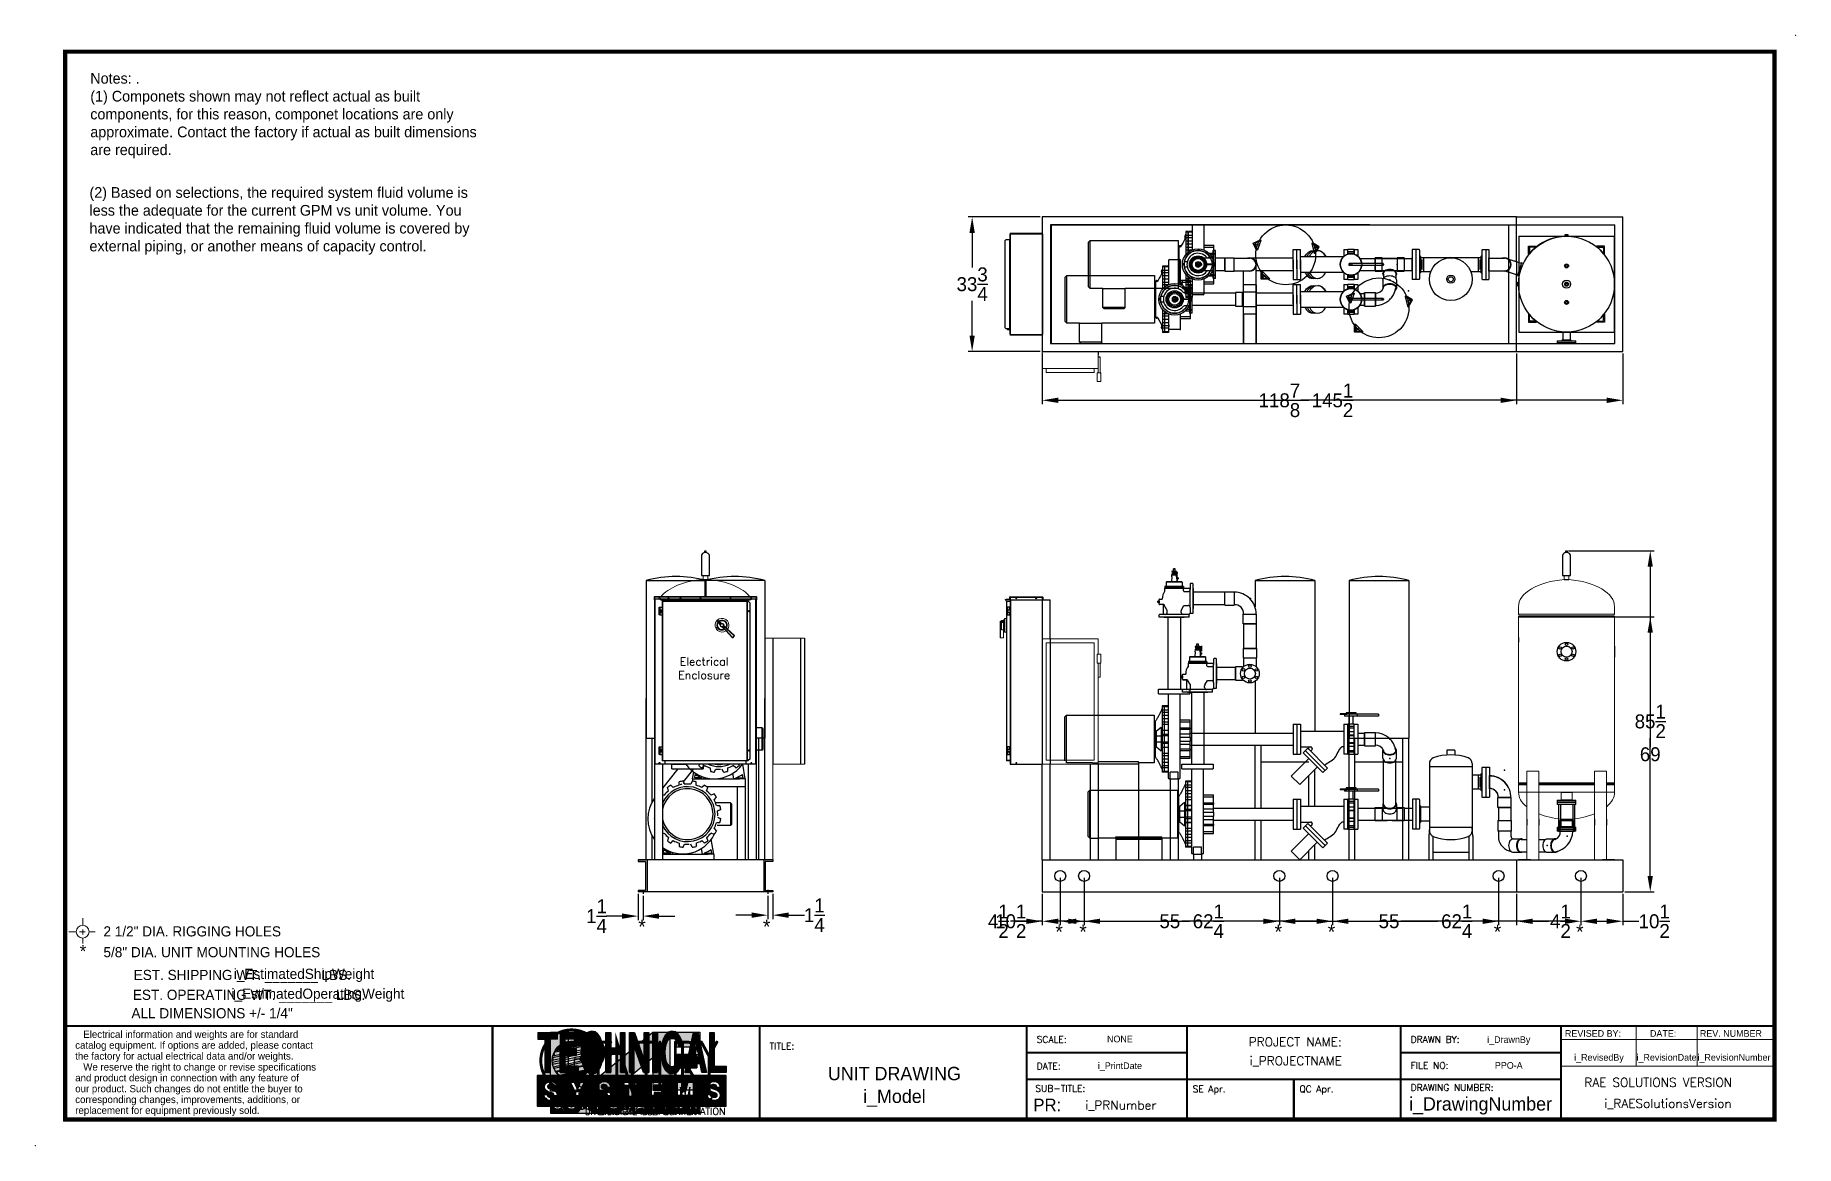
# Model space of a CAD drawing. Header units: inches. Extents: x 1687 to 2128, y 1222 to 1501.
import ezdxf
from ezdxf.enums import TextEntityAlignment as Align

# ---------------------------------------------------------------- set-up
doc = ezdxf.new("R2010")
doc.units = ezdxf.units.IN
doc.header["$MEASUREMENT"] = 0
doc.header["$PDSIZE"] = -1
for name, color, linetype in [('External Disconnect 1 H1', 7, 'Continuous'), ('Internal Disconnect 1 H1', 7, 'Continuous'), ('No External Disconnect H1', 7, 'Continuous'), ('WATANK', 7, 'Continuous'), ('WCTANK', 7, 'Continuous'), ('WDPUMP', 7, 'Continuous'), ('WEPC', 7, 'Continuous'), ('WFLAG', 7, 'Continuous'), ('WLogo Century', 7, 'Continuous'), ('WLogo RAE', 7, 'Continuous'), ('WLogoTSI', 7, 'Continuous'), ('WNOTANK', 7, 'Continuous'), ('WOTANK', 7, 'Continuous'), ('WPCEDNOEDP2', 7, 'Continuous'), ('WSPUMP', 7, 'Continuous')]:
    doc.layers.add(name, color=color, linetype=linetype)
doc.styles.add('ROMANS', font='ROMANS')
doc.styles.add('SIMPLEX', font='SIMPLEX')
doc.styles.add('TCF_DIMENSION', font='simplex.shx')
doc.dimstyles.new('General Dimension', dxfattribs={"dimtxt": 3.5, "dimasz": 4, "dimexe": 1, "dimexo": 0.5, "dimgap": 0.09, "dimtad": 0, "dimtih": 1, "dimtoh": 1, "dimdec": 3, "dimzin": 0, "dimdsep": 46, "dimlunit": 5, "dimtxsty": 'Standard', "dimcen": 0.09, "dimadec": 0, "dimazin": 0, "dimtfac": 1, "dimtdec": 3, "dimtofl": 0, "dimtmove": 0, "dimatfit": 3, "dimfxl": 1, "dimtolj": 1, "dimtzin": 0, "dimarcsym": 0})

msp = doc.modelspace()

# ---------------------------------------------------------------- texts
at = {"color": 0, "linetype": 'Continuous', "lineweight": 20}
for s, height, p in [('2 1/2" DIA. RIGGING HOLES', 2.544159, (1704.2602, 1274.6965)), ('5/8" DIA. UNIT MOUNTING HOLES', 2.544159, (1704.2602, 1269.4781)), ('   Electrical information and weights are for standard', 1.812714, (1697.1836, 1249.2484)), ('REVISED BY:', 1.673789, (2070.5756, 1249.5244)), ('DATE:', 1.67379, (2091.8902, 1249.5244)), ('REV. NUMBER', 1.673789, (2104.407, 1249.5244)), ('the factory for actual electrical data and/or weights.', 1.812714, (1697.1836, 1243.8102)), ('catalog equipment. If options are added, please contact', 1.812714, (1697.1836, 1246.5293)), ('and product design in connection with any feature of', 1.812714, (1697.1836, 1238.3378)), ('   We reserve the right to change or revise specifications', 1.812714, (1697.1836, 1241.0569)), ('our product. Such changes do not entitle the buyer to', 1.812714, (1697.1836, 1235.6187)), ('corresponding changes, improvements, additions, or ', 1.812714, (1697.1836, 1232.8997)), ('replacement for equipment previously sold.', 1.812714, (1697.1836, 1230.1806))]:
    msp.add_text(s, height=height, dxfattribs=at).set_placement(p)
at = {"color": 0, "linetype": 'Continuous'}
for p in [(1838.3144, 1275.3586), (1869.5644, 1275.3586)]:
    msp.add_text('*', height=3.5821, dxfattribs=at).set_placement(p)
at = {"color": 0, "linetype": 'Continuous', "lineweight": 20}
for s, height, p in [('*', 3.1311, (1699.1263, 1269.434)), ('i_EstimatedShipWeight', 2.547079, (1754.5298, 1264.0388)), ('EST. SHIPPING WT. _______ LBS.', 2.544159, (1739.0663, 1263.7609)), ('EST. OPERATING WT. _______ LBS.', 2.544159, (1740.7557, 1258.7844)), ('i_EstimatedOperatingWeight', 2.544159, (1758.011, 1259.0623)), ('ALL DIMENSIONS +/- 1/4"', 2.544159, (1731.4917, 1254.1671)), ('NONE', 1.67379, (1959.0387, 1248.1267)), ('i_DrawnBy', 1.67379, (2056.4949, 1247.9832)), ('i_RevisedBy', 1.673789, (2079.1057, 1243.5227)), ('i_RevisionDate', 1.673789, (2096.041, 1243.5227)), ('i_RevisionNumber', 1.673789, (2112.9438, 1243.5227)), ('UNIT DRAWING', 3.347578, (1902.5084, 1238.636)), ('i_PrintDate', 1.673789, (1959.0387, 1241.4316)), ('PPO-A', 1.67379, (2056.4949, 1241.5073)), ('i_Model', 3.34758, (1902.5084, 1232.9306)), ('i_DrawingNumber', 3.347578, (2049.4243, 1231.0295))]:
    msp.add_text(s, height=height, dxfattribs=at).set_placement(p, align=Align.CENTER)
at = {"color": 0, "linetype": 'Continuous', "lineweight": 20, "style": 'SIMPLEX'}
for s, height, p in [('SCALE:', 1.67379, (1938.1785, 1248.0383)), ('DRAWN BY:', 1.67379, (2031.9107, 1248.0383)), ('TITLE:', 1.67379, (1871.2269, 1246.3645)), ('DATE:', 1.67379, (1938.1785, 1241.3431)), ('FILE NO:', 1.67379, (2031.9107, 1241.505)), ('SUB-TITLE:', 1.67379, (1937.8158, 1235.7525)), ('SE Apr.', 1.67379, (1977.2619, 1235.5969)), ('QC Apr.', 1.67379, (2004.0425, 1235.5969)), ('DRAWING NUMBER:', 1.673789, (2031.9107, 1235.9557)), ('RAE SOLUTIONS VERSION', 2.222792, (2075.4391, 1236.9678))]:
    msp.add_text(s, height=height, dxfattribs=at).set_placement(p)
for s, height, p in [('PROJECT NAME:', 2.222792, (2002.9556, 1247.1458)), ('i_PROJECTNAME', 2.222792, (2003.1246, 1242.3881)), ('i_PRNumber', 2.22279, (1959.2735, 1231.2558)), ('i_RAESolutionsVersion', 2.222792, (2096.4068, 1231.6863))]:
    msp.add_text(s, height=height, dxfattribs=at).set_placement(p, align=Align.CENTER)
at = {"color": 0, "linetype": 'Continuous', "lineweight": 20}
msp.add_text('PR:', height=3.13835, dxfattribs=at).set_placement((1944.323, 1230.869), align=Align.RIGHT)
at = {"color": 0, "linetype": 'Continuous', "insert": (1700.9587, 1491.2446), "char_height": 2.6865807, "width": 101.245975, "attachment_point": 1}
msp.add_mtext('Notes: .\\P(1) Componets shown may not reflect actual as built components, for this reason, componet locations are only approximate. Contact the factory if actual as built dimensions are required.', dxfattribs=at)
at = {"layer": 'WATANK', "color": 0, "linetype": 'Continuous'}
for p in [(1948.8682, 1274.0706), (2011.1265, 1274.0706), (2073.3848, 1274.0706)]:
    msp.add_text('*', height=3.5821, dxfattribs=at).set_placement(p)
at = {"layer": 'WEPC', "color": 0, "linetype": 'Continuous', "insert": (1854.8325, 1339.2308), "char_height": 2.025, "attachment_point": 8, "style": 'TCF_DIMENSION'}
msp.add_mtext('Electrical\\PEnclosure', dxfattribs=at)
msp.add_mtext('Electrical\\PEnclosure', dxfattribs=at)
at = {"layer": 'WFLAG', "color": 0, "linetype": 'Continuous', "insert": (1700.7545, 1467.0968), "char_height": 2.6865807, "width": 101.245975, "attachment_point": 1}
msp.add_mtext(' \\P(2) Based on selections, the required system fluid volume is less the adequate for the current GPM vs unit volume. You have indicated that the remaining fluid volume is covered by external piping, or another means of capacity control.', dxfattribs=at)
at = {"layer": 'WNOTANK', "color": 0, "linetype": 'Continuous'}
for p in [(1942.8682, 1274.0706), (1997.8084, 1274.0706), (2052.7487, 1274.0706)]:
    msp.add_text('*', height=3.5821, dxfattribs=at).set_placement(p)
at = {"layer": 'WSPUMP', "color": 0, "linetype": 'Continuous', "text_generation_flag": 2}
msp.add_text('0.11 " [2.73 mm]', height=0.08, rotation=270, dxfattribs=at).set_placement((1979.5783, 1346.3129))

# ---------------------------------------------------------------- blocks, each defined once
blk = doc.blocks.new('L-C')
at = {"linetype": 'Continuous'}
for p, q in [((0.127, 1.789), (0.193, 1.789)), ((0.127, 1.735), (0.127, 1.749)), ((0.127, 1.735), (0.13, 1.735)), ((0.127, 1.653), (0.127, 1.604)), ((0.15, 1.738), (0.133, 1.737)), ((0.135, 1.751), (0.146, 1.751)), ((0.148, 1.751), (0.152, 1.738)), ((0.149, 1.752), (0.153, 1.738)), ((0.149, 1.752), (0.154, 1.739)), ((0.15, 1.752), (0.155, 1.74)), ((0.151, 1.753), (0.159, 1.745)), ((0.151, 1.752), (0.157, 1.742)), ((0.152, 1.754), (0.159, 1.75)), ((0.153, 1.756), (0.158, 1.754)), ((0.166, 1.753), (0.159, 1.745)), ((0.167, 1.751), (0.16, 1.744)), ((0.168, 1.751), (0.161, 1.742)), ((0.169, 1.75), (0.162, 1.741)), ((0.17, 1.749), (0.163, 1.74)), ((0.171, 1.749), (0.166, 1.738)), ((0.172, 1.749), (0.169, 1.737)), ((0.174, 1.748), (0.172, 1.736)), ((0.175, 1.748), (0.174, 1.735)), ((0.176, 1.749), (0.177, 1.735)), ((0.177, 1.749), (0.18, 1.736)), ((0.178, 1.749), (0.183, 1.737)), ((0.179, 1.75), (0.186, 1.738)), ((0.18, 1.751), (0.19, 1.742)), ((0.18, 1.75), (0.189, 1.74)), ((0.181, 1.753), (0.193, 1.748)), ((0.181, 1.752), (0.192, 1.745)), ((0.182, 1.755), (0.193, 1.75)), ((0.127, 1.518), (0.127, 1.505)), ((0.127, 1.398), (0.193, 1.398)), ((0.127, 1.343), (0.127, 1.358)), ((0.127, 1.343), (0.13, 1.343)), ((0.15, 1.347), (0.133, 1.346)), ((0.135, 1.36), (0.146, 1.36)), ((0.148, 1.36), (0.152, 1.347)), ((0.149, 1.361), (0.154, 1.348)), ((0.149, 1.36), (0.153, 1.347)), ((0.15, 1.361), (0.155, 1.349)), ((0.151, 1.361), (0.159, 1.354)), ((0.151, 1.361), (0.157, 1.351)), ((0.152, 1.363), (0.159, 1.358)), ((0.153, 1.365), (0.158, 1.363)), ((0.166, 1.362), (0.159, 1.354)), ((0.167, 1.36), (0.16, 1.352)), ((0.168, 1.359), (0.161, 1.351)), ((0.169, 1.359), (0.162, 1.35)), ((0.17, 1.358), (0.163, 1.349)), ((0.171, 1.358), (0.166, 1.347)), ((0.172, 1.357), (0.169, 1.346)), ((0.174, 1.357), (0.172, 1.345)), ((0.175, 1.357), (0.174, 1.344)), ((0.176, 1.357), (0.177, 1.344)), ((0.177, 1.358), (0.18, 1.345)), ((0.178, 1.358), (0.183, 1.345)), ((0.179, 1.358), (0.186, 1.347)), ((0.18, 1.36), (0.19, 1.351)), ((0.18, 1.359), (0.189, 1.349)), ((0.181, 1.362), (0.193, 1.357)), ((0.181, 1.361), (0.192, 1.354)), ((0.182, 1.363), (0.193, 1.359)), ((0.127, 1.266), (0.193, 1.266)), ((0.127, 1.266), (0.127, 1.253)), ((0.127, 1.253), (0.193, 1.253)), ((0.193, 1.266), (0.193, 1.253)), ((0.127, 1.128), (0.138, 1.13)), ((0.127, 1.12), (0.127, 1.128)), ((0.127, 1.12), (0.165, 1.12)), ((0.127, 1.038), (0.127, 0.988)), ((0.154, 1.147), (0.165, 1.147)), ((0.154, 1.131), (0.154, 1.147)), ((0.165, 1.12), (0.165, 1.147)), ((0.174, 1.134), (0.181, 1.123)), ((0.174, 1.134), (0.174, 1.121)), ((0.127, 0.898), (0.193, 0.898)), ((0.127, 0.844), (0.127, 0.859)), ((0.127, 0.844), (0.13, 0.844)), ((0.15, 0.847), (0.133, 0.846)), ((0.135, 0.86), (0.146, 0.86)), ((0.148, 0.861), (0.152, 0.847)), ((0.149, 0.861), (0.153, 0.848)), ((0.149, 0.861), (0.154, 0.848)), ((0.15, 0.861), (0.155, 0.849)), ((0.151, 0.862), (0.159, 0.854)), ((0.151, 0.861), (0.157, 0.852)), ((0.152, 0.863), (0.159, 0.859)), ((0.153, 0.865), (0.158, 0.863)), ((0.166, 0.862), (0.159, 0.854)), ((0.167, 0.86), (0.16, 0.853)), ((0.168, 0.86), (0.161, 0.851)), ((0.169, 0.859), (0.162, 0.85)), ((0.17, 0.858), (0.163, 0.849)), ((0.171, 0.858), (0.166, 0.847)), ((0.172, 0.858), (0.169, 0.846)), ((0.174, 0.857), (0.172, 0.845)), ((0.175, 0.857), (0.174, 0.844)), ((0.176, 0.858), (0.177, 0.844)), ((0.177, 0.858), (0.18, 0.845)), ((0.178, 0.858), (0.183, 0.846)), ((0.179, 0.859), (0.186, 0.847)), ((0.18, 0.86), (0.19, 0.852)), ((0.18, 0.859), (0.189, 0.849)), ((0.181, 0.862), (0.193, 0.857)), ((0.181, 0.861), (0.192, 0.854)), ((0.182, 0.864), (0.193, 0.859)), ((0.193, 0.756), (0.127, 0.779)), ((0.127, 0.765), (0.127, 0.779)), ((0.14, 0.761), (0.127, 0.765)), ((0.193, 0.74), (0.127, 0.717)), ((0.14, 0.736), (0.127, 0.731)), ((0.127, 0.731), (0.127, 0.717)), ((0.14, 0.761), (0.14, 0.748)), ((0.14, 0.736), (0.14, 0.748)), ((0.177, 0.748), (0.152, 0.757)), ((0.152, 0.748), (0.152, 0.757)), ((0.177, 0.748), (0.152, 0.74)), ((0.152, 0.748), (0.152, 0.74)), ((0.193, 0.74), (0.193, 0.756)), ((0.127, 0.627), (0.182, 0.627)), ((0.127, 0.627), (0.127, 0.614)), ((0.127, 0.614), (0.182, 0.614)), ((0.127, 0.499), (0.193, 0.499)), ((0.127, 0.499), (0.127, 0.485)), ((0.182, 0.647), (0.193, 0.647)), ((0.182, 0.627), (0.182, 0.647)), ((0.182, 0.594), (0.182, 0.614)), ((0.182, 0.594), (0.193, 0.594)), ((0.193, 0.647), (0.193, 0.594)), ((0.193, 0.499), (0.193, 0.485)), ((0.127, 0.485), (0.193, 0.485)), ((0.193, 0.247), (0.127, 0.247)), ((0.173, 0.233), (0.127, 0.206)), ((0.174, 0.233), (0.127, 0.233)), ((0.127, 0.206), (0.127, 0.193)), ((0.127, 0.193), (0.193, 0.193)), ((0.193, 0.234), (0.148, 0.207)), ((0.148, 0.207), (0.193, 0.207)), ((0.193, 0.247), (0.193, 0.234)), ((0.193, 0.234), (0.193, 0.234)), ((0.193, 0.207), (0.193, 0.193))]:
    blk.add_line(p, q, dxfattribs=at)
for p, q in [((0.127, 1.789), (0.127, 1.775)), ((0.127, 1.775), (0.153, 1.775)), ((0.127, 1.653), (0.193, 1.653)), ((0.153, 1.775), (0.153, 1.759)), ((0.165, 1.775), (0.182, 1.775)), ((0.165, 1.775), (0.165, 1.756)), ((0.182, 1.775), (0.182, 1.756)), ((0.193, 1.789), (0.193, 1.752)), ((0.193, 1.653), (0.193, 1.605)), ((0.504, 1.33), (0.436, 1.652)), ((0.51, 1.328), (0.441, 1.656)), ((0.47, 1.672), (0.484, 1.675)), ((0.542, 1.325), (0.47, 1.672)), ((0.558, 1.325), (0.484, 1.678)), ((0.527, 1.687), (0.507, 1.683)), ((0.581, 1.329), (0.507, 1.684)), ((0.601, 1.334), (0.527, 1.687)), ((0.619, 1.341), (0.546, 1.688)), ((0.57, 1.686), (0.548, 1.679)), ((0.64, 1.352), (0.57, 1.686)), ((0.653, 1.361), (0.586, 1.683)), ((0.62, 1.671), (0.589, 1.665)), ((0.68, 1.386), (0.62, 1.671)), ((0.69, 1.399), (0.634, 1.663)), ((0.127, 1.604), (0.138, 1.604)), ((0.127, 1.518), (0.193, 1.518)), ((0.127, 1.505), (0.155, 1.505)), ((0.138, 1.64), (0.155, 1.64)), ((0.138, 1.64), (0.138, 1.604)), ((0.155, 1.64), (0.155, 1.608)), ((0.167, 1.608), (0.155, 1.608)), ((0.155, 1.505), (0.155, 1.476)), ((0.167, 1.64), (0.182, 1.64)), ((0.167, 1.64), (0.167, 1.608)), ((0.167, 1.505), (0.167, 1.476)), ((0.167, 1.505), (0.182, 1.505)), ((0.182, 1.64), (0.182, 1.605)), ((0.193, 1.605), (0.182, 1.605)), ((0.182, 1.505), (0.182, 1.472)), ((0.193, 1.518), (0.193, 1.472)), ((0.462, 1.344), (0.404, 1.622)), ((0.127, 1.398), (0.127, 1.384)), ((0.127, 1.384), (0.153, 1.384)), ((0.153, 1.384), (0.153, 1.368)), ((0.167, 1.476), (0.155, 1.476)), ((0.165, 1.384), (0.165, 1.365)), ((0.165, 1.384), (0.182, 1.384)), ((0.193, 1.472), (0.182, 1.472)), ((0.182, 1.384), (0.182, 1.365)), ((0.193, 1.398), (0.193, 1.36)), ((0.542, 1.325), (0.557, 1.328)), ((0.542, 1.325), (0.557, 1.328)), ((0.601, 1.334), (0.581, 1.33)), ((0.601, 1.334), (0.581, 1.33)), ((0.64, 1.352), (0.617, 1.35)), ((0.68, 1.386), (0.649, 1.38)), ((0.127, 1.038), (0.193, 1.038)), ((0.138, 1.024), (0.155, 1.024)), ((0.138, 1.024), (0.138, 0.988)), ((0.155, 1.024), (0.155, 0.992)), ((0.167, 0.992), (0.155, 0.992)), ((0.167, 1.024), (0.182, 1.024)), ((0.167, 1.024), (0.167, 0.992)), ((0.182, 1.024), (0.182, 0.99)), ((0.193, 0.99), (0.182, 0.99)), ((0.193, 1.038), (0.193, 0.99)), ((0.127, 0.988), (0.138, 0.988)), ((0.127, 0.898), (0.127, 0.884)), ((0.127, 0.884), (0.153, 0.884)), ((0.153, 0.884), (0.153, 0.868)), ((0.165, 0.884), (0.182, 0.884)), ((0.165, 0.884), (0.165, 0.865)), ((0.182, 0.884), (0.182, 0.865)), ((0.193, 0.898), (0.193, 0.861)), ((0.127, 0.247), (0.127, 0.233))]:
    blk.add_line(p, q)
for points, format in [([(0.146, 1.751, 0.04518), (0.149, 1.752, 0.23841), (0.152, 1.755, 0.123436), (0.153, 1.759)], "xyb"), ([(0.15, 1.738, 0.166405), (0.154, 1.739, 0.10668), (0.159, 1.745, 0.10668)], "xyb"), ([(0.159, 1.745, 0.318957), (0.18, 1.736, 0.369216), (0.193, 1.752, 0.369216)], "xyb"), ([(0.165, 1.756, 0.398028), (0.175, 1.748, 0.408527), (0.182, 1.756, 0.408527)], "xyb"), ([(0.146, 1.36, 0.04518), (0.149, 1.36, 0.23841), (0.152, 1.363, 0.123436), (0.153, 1.368)], "xyb"), ([(0.15, 1.347, 0.166405), (0.154, 1.348, 0.10668), (0.159, 1.354, 0.10668)], "xyb"), ([(0.159, 1.354, 0.318957), (0.18, 1.345, 0.369216), (0.193, 1.36, 0.369216)], "xyb"), ([(0.165, 1.365, 0.398028), (0.175, 1.357, 0.408527), (0.182, 1.365, 0.408527)], "xyb"), ([(0.154, 1.174, 0.0126, 0.0126, 0), (0.153, 1.174, 0.0126, 0.0126, 0), (0.153, 1.173, 0.0126, 0.0125, 0), (0.152, 1.173, 0.0125, 0.0125, 0), (0.152, 1.173, 0.0125, 0.0125, 0), (0.152, 1.173, 0.0125, 0.0125, 0), (0.151, 1.173, 0.0125, 0.0124, 0), (0.151, 1.173, 0.0124, 0.0124, 0), (0.151, 1.173, 0.0124, 0.0124, 0), (0.151, 1.173, 0.0124, 0.0124, 0), (0.15, 1.173, 0.0124, 0.0124, 0), (0.15, 1.173, 0.0124, 0.0124, 0), (0.15, 1.173, 0.0124, 0.0123, 0), (0.15, 1.173, 0.0123, 0.0123, 0), (0.15, 1.173, 0.0123, 0.0123, 0), (0.149, 1.172, 0.0123, 0.0123, 0), (0.149, 1.172, 0.0123, 0.0123, 0), (0.149, 1.172, 0.0123, 0.0123, 0), (0.149, 1.172, 0.0123, 0.0123, 0), (0.149, 1.172, 0.0123, 0.0123, 0), (0.148, 1.172, 0.0123, 0.0122, 0), (0.148, 1.172, 0.0122, 0.0122, 0), (0.148, 1.172, 0.0122, 0.0122, 0), (0.148, 1.172, 0.0122, 0.0122, 0), (0.148, 1.172, 0.0122, 0.0122, 0), (0.147, 1.172, 0.0122, 0.0122, 0), (0.147, 1.172, 0.0122, 0.0122, 0), (0.147, 1.172, 0.0122, 0.0121, 0), (0.147, 1.172, 0.0121, 0.0121, 0), (0.147, 1.171, 0.0121, 0.0121, 0), (0.146, 1.171, 0.0121, 0.0121, 0), (0.146, 1.171, 0.0121, 0.0121, 0), (0.146, 1.171, 0.0121, 0.0121, 0), (0.146, 1.171, 0.0121, 0.0121, 0), (0.146, 1.171, 0.0121, 0.012, 0), (0.145, 1.171, 0.012, 0.012, 0), (0.145, 1.171, 0.012, 0.012, 0), (0.145, 1.171, 0.012, 0.012, 0), (0.145, 1.171, 0.012, 0.012, 0), (0.145, 1.17, 0.012, 0.012, 0), (0.144, 1.17, 0.012, 0.012, 0), (0.144, 1.17, 0.012, 0.0119, 0), (0.144, 1.17, 0.0119, 0.0119, 0), (0.144, 1.17, 0.0119, 0.0119, 0), (0.144, 1.17, 0.0119, 0.0119, 0), (0.143, 1.17, 0.0119, 0.0119, 0), (0.143, 1.17, 0.0119, 0.0119, 0), (0.143, 1.17, 0.0119, 0.0118, 0), (0.143, 1.169, 0.0118, 0.0118, 0), (0.143, 1.169, 0.0118, 0.0118, 0), (0.142, 1.169, 0.0118, 0.0118, 0), (0.142, 1.169, 0.0118, 0.0118, 0), (0.142, 1.169, 0.0118, 0.0118, 0), (0.142, 1.169, 0.0118, 0.0118, 0), (0.141, 1.169, 0.0118, 0.0117, 0), (0.141, 1.169, 0.0117, 0.0117, 0), (0.141, 1.168, 0.0117, 0.0117, 0), (0.141, 1.168, 0.0117, 0.0117, 0), (0.141, 1.168, 0.0117, 0.0117, 0), (0.14, 1.168, 0.0117, 0.0117, 0), (0.14, 1.168, 0.0117, 0.0116, 0), (0.14, 1.168, 0.0116, 0.0116, 0), (0.14, 1.167, 0.0116, 0.0116, 0), (0.14, 1.167, 0.0116, 0.0116, 0), (0.139, 1.167, 0.0116, 0.0116, 0), (0.139, 1.167, 0.0116, 0.0116, 0), (0.139, 1.167, 0.0116, 0.0115, 0), (0.139, 1.167, 0.0115, 0.0115, 0), (0.139, 1.166, 0.0115, 0.0115, 0), (0.138, 1.166, 0.0115, 0.0115, 0), (0.138, 1.166, 0.0115, 0.0115, 0), (0.138, 1.166, 0.0115, 0.0114, 0), (0.138, 1.166, 0.0114, 0.0114, 0), (0.138, 1.165, 0.0114, 0.0114, 0), (0.138, 1.165, 0.0114, 0.0114, 0), (0.137, 1.165, 0.0114, 0.0114, 0), (0.137, 1.165, 0.0114, 0.0114, 0), (0.137, 1.164, 0.0114, 0.0113, 0), (0.137, 1.164, 0.0113, 0.0113, 0), (0.137, 1.164, 0.0113, 0.0113, 0), (0.136, 1.164, 0.0113, 0.0113, 0), (0.136, 1.163, 0.0113, 0.0113, 0), (0.136, 1.163, 0.0113, 0.0112, 0), (0.136, 1.163, 0.0112, 0.0112, 0), (0.136, 1.163, 0.0112, 0.0112, 0), (0.136, 1.162, 0.0112, 0.0112, 0), (0.135, 1.162, 0.0112, 0.0112, 0), (0.135, 1.162, 0.0112, 0.0111, 0), (0.135, 1.161, 0.0111, 0.0111, 0), (0.135, 1.161, 0.0111, 0.0111, 0), (0.135, 1.161, 0.0111, 0.0111, 0), (0.135, 1.161, 0.0111, 0.011, 0), (0.135, 1.16, 0.011, 0.011, 0), (0.134, 1.16, 0.011, 0.011, 0), (0.134, 1.16, 0.011, 0.011, 0), (0.134, 1.159, 0.011, 0.0109, 0), (0.134, 1.159, 0.0109, 0.0109, 0), (0.134, 1.158, 0.0109, 0.0109, 0), (0.134, 1.158, 0.0109, 0.0109, 0), (0.134, 1.158, 0.0109, 0.0108, 0), (0.134, 1.157, 0.0108, 0.0108, 0), (0.134, 1.157, 0.0108, 0.0108, 0), (0.133, 1.157, 0.0108, 0.0108, 0), (0.133, 1.156, 0.0108, 0.0107, 0), (0.133, 1.156, 0.0107, 0.0107, 0), (0.133, 1.155, 0.0107, 0.0107, 0), (0.133, 1.155, 0.0107, 0.0107, 0), (0.133, 1.155, 0.0107, 0.0106, 0), (0.133, 1.154, 0.0106, 0.0106, 0), (0.133, 1.154, 0.0106, 0.0106, 0), (0.133, 1.153, 0.0106, 0.0105, 0), (0.133, 1.153, 0.0105, 0.0105, 0), (0.133, 1.152, 0.0105, 0.0105, 0), (0.133, 1.152, 0.0105, 0.0105, 0), (0.133, 1.151, 0.0105, 0.0104, 0), (0.133, 1.151, 0.0104, 0.0104, 0), (0.133, 1.15, 0.0104, 0.0104, 0), (0.133, 1.15, 0.0104, 0.0103, 0), (0.133, 1.15, 0.0103, 0.0103, 0), (0.133, 1.149, 0.0103, 0.0103, 0), (0.133, 1.149, 0.0103, 0.0102, 0), (0.133, 1.148, 0.0102, 0.0102, 0), (0.133, 1.148, 0.0102, 0.0102, 0), (0.133, 1.147, 0.0102, 0.0101, 0), (0.133, 1.147, 0.0101, 0.0101, 0), (0.133, 1.146, 0.0101, 0.0101, 0), (0.133, 1.146, 0.0101, 0.01, 0), (0.133, 1.145, 0.01, 0.01, 0), (0.133, 1.145, 0.01, 0.00997, 0), (0.133, 1.144, 0.00997, 0.00994, 0), (0.134, 1.144, 0.00994, 0.00991, 0), (0.134, 1.143, 0.00991, 0.00987, 0), (0.134, 1.143, 0.00987, 0.00983, 0), (0.134, 1.142, 0.00983, 0.0098, 0), (0.134, 1.141, 0.0098, 0.00976, 0), (0.135, 1.141, 0.00976, 0.00973, 0), (0.135, 1.14, 0.00973, 0.00969, 0), (0.135, 1.14, 0.00969, 0.00965, 0), (0.135, 1.139, 0.00965, 0.00961, 0), (0.136, 1.139, 0.00961, 0.00957, 0), (0.136, 1.138, 0.00957, 0.00953, 0), (0.136, 1.138, 0.00953, 0.00949, 0), (0.137, 1.137, 0.00949, 0.00945, 0), (0.137, 1.137, 0.00945, 0.00941, 0), (0.138, 1.136, 0.00941, 0.00937, 0), (0.138, 1.136, 0.00937, 0.00932, 0), (0.139, 1.136, 0.00932, 0.00928, 0), (0.139, 1.135, 0.00928, 0.00923, 0), (0.14, 1.135, 0.00923, 0.00918, 0), (0.14, 1.134, 0.00918, 0.00912, 0), (0.141, 1.134, 0.00912, 0.00907, 0), (0.142, 1.133, 0.00907, 0.009, 0), (0.142, 1.132, 0.009, 0.00894, 0), (0.143, 1.132, 0.00894, 0.00886, 0), (0.144, 1.131, 0.00886, 0.00878, 0), (0.145, 1.131, 0.00878, 0.00868, 0), (0.147, 1.13, 0.00868, 0.00856, 0), (0.148, 1.129, 0.00856, 0.00842, 0), (0.15, 1.128, 0.00842, 0.00826, 0), (0.153, 1.127, 0.00826, 0.00808, 0), (0.155, 1.126, 0.00808, 0.00808, 0)], "xyseb"), ([(0.146, 0.86, 0.04518), (0.149, 0.861, 0.23841), (0.152, 0.864, 0.123436), (0.153, 0.868)], "xyb"), ([(0.15, 0.847, 0.166405), (0.154, 0.848, 0.10668), (0.159, 0.854, 0.10668)], "xyb"), ([(0.159, 0.854, 0.318957), (0.18, 0.845, 0.369216), (0.193, 0.861, 0.369216)], "xyb"), ([(0.165, 0.865, 0.398028), (0.175, 0.858, 0.408527), (0.182, 0.865, 0.408527)], "xyb")]:
    blk.add_lwpolyline(points, format=format, dxfattribs=at)
at = {"const_width": 0.0276}
for points in [[(0.764, 1.321, 2.151009), (0.324, 1.321, 2.25)], [(0.717, 0.679), (0.321, 0.679, 0.899385), (0.321, 0.535), (0.717, 0.535)], [(0.561, 0.46), (0.565, 0.415, 0.8541), (0.717, 0.415), (0.717, 0.468), (0.256, 0.468)]]:
    blk.add_lwpolyline(points, format="xyb", dxfattribs=at)
at = {"const_width": 0.0138}
for points in [[(0.324, 1.328, 1), (0.324, 1.314, 1)], [(0.764, 1.328, 1), (0.764, 1.314, 1)], [(0.256, 1.147, 1), (0.256, 1.133, 1)], [(0.601, 1.147, 1), (0.601, 1.133, 1)], [(0.717, 1.147, 1), (0.717, 1.133, 1)], [(0.256, 1.089, 1), (0.256, 1.075, 1)], [(0.717, 1.089, 1), (0.717, 1.075, 1)], [(0.256, 0.945, 1), (0.256, 0.931, 1)], [(0.717, 0.945, 1), (0.717, 0.931, 1)], [(0.717, 0.888, 1), (0.717, 0.874, 1)], [(0.256, 0.816, 1), (0.256, 0.802, 1)], [(0.717, 0.744, 1), (0.717, 0.73, 1)], [(0.717, 0.686, 1), (0.717, 0.672, 1)], [(0.717, 0.542, 1), (0.717, 0.528, 1)], [(0.256, 0.475, 1), (0.256, 0.461, 1)], [(0.256, 0.29, 1), (0.256, 0.276, 1)], [(0.256, 0.226, 1), (0.256, 0.212, 1)], [(0.717, 0.298, 1), (0.717, 0.284, 1)], [(0.717, 0.154, 1), (0.717, 0.14, 1)]]:
    blk.add_lwpolyline(points, format="xyb", close=True, dxfattribs=at)
at = {"linetype": 'Continuous', "const_width": 0.0126}
blk.add_lwpolyline([(0.177, 1.128), (0.181, 1.13), (0.184, 1.132), (0.185, 1.134), (0.187, 1.136), (0.188, 1.139), (0.189, 1.141), (0.189, 1.144), (0.189, 1.147), (0.189, 1.149), (0.189, 1.152), (0.189, 1.154), (0.188, 1.157), (0.188, 1.159), (0.187, 1.161), (0.186, 1.163), (0.185, 1.165), (0.183, 1.167), (0.181, 1.168), (0.18, 1.169), (0.178, 1.171), (0.176, 1.172), (0.174, 1.172), (0.172, 1.173), (0.17, 1.174), (0.168, 1.174), (0.166, 1.174), (0.164, 1.174), (0.163, 1.175), (0.161, 1.175), (0.16, 1.174), (0.158, 1.174), (0.157, 1.174), (0.155, 1.174), (0.154, 1.174)], dxfattribs=at)
at = {"const_width": 0.0276}
for points in [[(0.256, 1.14), (0.256, 1.258), (0.717, 1.258), (0.717, 1.14)], [(0.601, 1.258), (0.601, 1.14)], [(0.717, 0.938), (0.256, 0.938), (0.717, 1.082), (0.256, 1.082)], [(0.717, 0.881), (0.717, 0.737)], [(0.717, 0.809), (0.256, 0.809)], [(0.565, 0.468), (0.256, 0.283)], [(0.256, 0.219), (0.585, 0.219), (0.717, 0.291)], [(0.585, 0.219), (0.717, 0.147)]]:
    blk.add_lwpolyline(points, dxfattribs=at)
at = {"linetype": 'Continuous', "const_width": 0.0138}
blk.add_lwpolyline([(0.133, 0.362, 0.095704), (0.135, 0.353, 0.105766), (0.14, 0.345, 0.049024), (0.144, 0.342, 0.047564), (0.149, 0.339, 0.092975), (0.162, 0.337, 0.097762), (0.174, 0.339, 0.033639), (0.181, 0.342, 0.066645), (0.184, 0.345, 0.036448), (0.187, 0.348, 0.039834), (0.189, 0.351, 0.065348), (0.19, 0.356, 0.057325), (0.191, 0.362, 0.057208), (0.19, 0.368, 0.065267), (0.189, 0.373, 0.039838), (0.187, 0.376, 0.036432), (0.184, 0.379, 0.066661), (0.181, 0.382, 0.033639), (0.174, 0.385, 0.097762), (0.162, 0.387, 0.093104), (0.149, 0.385, 0.047436), (0.144, 0.382, 0.04905), (0.14, 0.379, 0.105029), (0.135, 0.371, 0.094594)], format="xyb", close=True, dxfattribs=at)
blk.add_circle((0.544, 1.506), 0.181)
at = {"linetype": 'Continuous'}
for centre, radius, start, end in [((0.136, 1.727), 0.0245, 93.4801, 112.3321), ((0.134, 1.733), 0.00442, 93.078, 152.8901), ((0.152, 1.755), 1.8e-15, 134.9001, 296.5651), ((0.175, 1.748), 3.6e-15, 90, 269.6093), ((0.18, 1.736), 4e-16, 90, 260.9199), ((0.136, 1.336), 0.0245, 93.4801, 112.3321), ((0.134, 1.341), 0.00442, 93.078, 152.8901), ((0.152, 1.363), 1.8e-15, 134.9001, 296.5651), ((0.175, 1.357), 3.6e-15, 90, 269.6093), ((0.18, 1.345), 4e-16, 90, 260.9199), ((0.173, 1.139), 0.0181, 273.9089, 294.5458), ((0.136, 0.836), 0.0245, 93.4801, 112.3321), ((0.134, 0.842), 0.00442, 93.078, 152.8901), ((0.152, 0.864), 1.8e-15, 134.9001, 296.5651), ((0.175, 0.858), 3.6e-15, 90, 269.6093), ((0.18, 0.845), 4e-16, 90, 260.9199)]:
    blk.add_arc(centre, radius, start, end, dxfattribs=at)
for centre, radius, start, end in [((0.544, 1.506), 0.181, 108.9978, 211.8542), ((0.544, 1.506), 0.181, 123.4716, 126.4422), ((0.544, 1.506), 0.181, 109.3232, 114.1144), ((0.544, 1.506), 0.181, 95.3798, 101.851), ((0.546, 1.54), 0.148, 80.598, 89.8628), ((0.544, 1.506), 0.181, 65.161, 76.7124), ((0.544, 1.506), 0.181, 321.9612, 61.7409), ((0.526, 1.419), 0.0923, 255.8167, 259.6946), ((0.544, 1.506), 0.181, 269.5877, 274.3789), ((0.544, 1.506), 0.181, 281.851, 288.3223), ((0.544, 1.506), 0.181, 294.3687, 303.739), ((0.544, 1.506), 0.181, 306.9897, 318.5411)]:
    blk.add_arc(centre, radius, start, end)
for points in [[(0.127, 1.789), (0.127, 1.775), (0.193, 1.789), (0.182, 1.775)], [(0.135, 1.751), (0.133, 1.737), (0.127, 1.749), (0.13, 1.735)], [(0.13, 1.735), (0.127, 1.735), (0.13, 1.735), (0.127, 1.749)], [(0.193, 1.653), (0.182, 1.64), (0.127, 1.653), (0.138, 1.64)], [(0.138, 1.64), (0.138, 1.604), (0.127, 1.653), (0.127, 1.604)], [(0.147, 1.751), (0.15, 1.738), (0.135, 1.751), (0.133, 1.737)], [(0.148, 1.751), (0.147, 1.751), (0.152, 1.738), (0.15, 1.738)], [(0.149, 1.752), (0.148, 1.751), (0.153, 1.738), (0.152, 1.738)], [(0.15, 1.752), (0.149, 1.752), (0.155, 1.74), (0.154, 1.739)], [(0.149, 1.752), (0.149, 1.752), (0.154, 1.739), (0.153, 1.738)], [(0.151, 1.752), (0.15, 1.752), (0.157, 1.742), (0.155, 1.74)], [(0.152, 1.754), (0.151, 1.753), (0.156, 1.752), (0.159, 1.745)], [(0.151, 1.753), (0.151, 1.752), (0.159, 1.745), (0.157, 1.742)], [(0.153, 1.756), (0.152, 1.754), (0.155, 1.755), (0.159, 1.75)], [(0.165, 1.775), (0.165, 1.756), (0.153, 1.775), (0.153, 1.759)], [(0.153, 1.759), (0.153, 1.756), (0.153, 1.759), (0.155, 1.755)], [(0.153, 1.759), (0.159, 1.745), (0.165, 1.756), (0.159, 1.745)], [(0.166, 1.753), (0.165, 1.756), (0.159, 1.745), (0.165, 1.756)], [(0.167, 1.751), (0.166, 1.753), (0.16, 1.744), (0.159, 1.745)], [(0.168, 1.751), (0.167, 1.751), (0.161, 1.742), (0.16, 1.744)], [(0.169, 1.75), (0.168, 1.751), (0.162, 1.741), (0.161, 1.742)], [(0.17, 1.749), (0.169, 1.75), (0.163, 1.74), (0.162, 1.741)], [(0.171, 1.749), (0.17, 1.749), (0.166, 1.738), (0.163, 1.74)], [(0.172, 1.749), (0.171, 1.749), (0.169, 1.737), (0.166, 1.738)], [(0.174, 1.748), (0.172, 1.749), (0.172, 1.736), (0.169, 1.737)], [(0.175, 1.748), (0.174, 1.748), (0.174, 1.735), (0.172, 1.736)], [(0.176, 1.749), (0.175, 1.748), (0.177, 1.735), (0.174, 1.735)], [(0.177, 1.749), (0.176, 1.749), (0.18, 1.736), (0.177, 1.735)], [(0.178, 1.749), (0.177, 1.749), (0.183, 1.737), (0.18, 1.736)], [(0.179, 1.75), (0.178, 1.749), (0.186, 1.738), (0.183, 1.737)], [(0.18, 1.75), (0.179, 1.75), (0.189, 1.74), (0.186, 1.738)], [(0.181, 1.752), (0.18, 1.751), (0.192, 1.745), (0.19, 1.742)], [(0.18, 1.751), (0.18, 1.75), (0.19, 1.742), (0.189, 1.74)], [(0.193, 1.752), (0.193, 1.75), (0.182, 1.755), (0.181, 1.753)], [(0.182, 1.755), (0.181, 1.753), (0.193, 1.75), (0.193, 1.748)], [(0.192, 1.745), (0.181, 1.752), (0.193, 1.748), (0.181, 1.753)], [(0.193, 1.75), (0.193, 1.748), (0.192, 1.745), (0.181, 1.752)], [(0.193, 1.789), (0.193, 1.752), (0.182, 1.775), (0.182, 1.756)], [(0.182, 1.756), (0.182, 1.755), (0.193, 1.752), (0.193, 1.75)], [(0.193, 1.653), (0.193, 1.605), (0.182, 1.64), (0.182, 1.605)], [(0.193, 1.518), (0.182, 1.505), (0.127, 1.518), (0.127, 1.505)], [(0.167, 1.64), (0.167, 1.608), (0.155, 1.64), (0.155, 1.608)], [(0.167, 1.505), (0.167, 1.476), (0.155, 1.505), (0.155, 1.476)], [(0.193, 1.518), (0.193, 1.472), (0.182, 1.505), (0.182, 1.472)], [(0.127, 1.398), (0.127, 1.384), (0.193, 1.398), (0.182, 1.384)], [(0.135, 1.36), (0.133, 1.346), (0.127, 1.358), (0.13, 1.343)], [(0.13, 1.343), (0.127, 1.343), (0.13, 1.343), (0.127, 1.358)], [(0.147, 1.36), (0.15, 1.347), (0.135, 1.36), (0.133, 1.346)], [(0.148, 1.36), (0.147, 1.36), (0.152, 1.347), (0.15, 1.347)], [(0.149, 1.36), (0.148, 1.36), (0.153, 1.347), (0.152, 1.347)], [(0.15, 1.361), (0.149, 1.361), (0.155, 1.349), (0.154, 1.348)], [(0.149, 1.361), (0.149, 1.36), (0.154, 1.348), (0.153, 1.347)], [(0.151, 1.361), (0.15, 1.361), (0.157, 1.351), (0.155, 1.349)], [(0.152, 1.363), (0.151, 1.361), (0.156, 1.361), (0.159, 1.354)], [(0.151, 1.361), (0.151, 1.361), (0.159, 1.354), (0.157, 1.351)], [(0.153, 1.365), (0.152, 1.363), (0.155, 1.364), (0.159, 1.358)], [(0.165, 1.384), (0.165, 1.365), (0.153, 1.384), (0.153, 1.368)], [(0.153, 1.368), (0.153, 1.365), (0.153, 1.368), (0.155, 1.364)], [(0.153, 1.368), (0.159, 1.354), (0.165, 1.365), (0.159, 1.354)], [(0.166, 1.362), (0.165, 1.365), (0.159, 1.354), (0.165, 1.365)], [(0.167, 1.36), (0.166, 1.362), (0.16, 1.352), (0.159, 1.354)], [(0.168, 1.359), (0.167, 1.36), (0.161, 1.351), (0.16, 1.352)], [(0.169, 1.359), (0.168, 1.359), (0.162, 1.35), (0.161, 1.351)], [(0.17, 1.358), (0.169, 1.359), (0.163, 1.349), (0.162, 1.35)], [(0.171, 1.358), (0.17, 1.358), (0.166, 1.347), (0.163, 1.349)], [(0.172, 1.357), (0.171, 1.358), (0.169, 1.346), (0.166, 1.347)], [(0.174, 1.357), (0.172, 1.357), (0.172, 1.345), (0.169, 1.346)], [(0.175, 1.357), (0.174, 1.357), (0.174, 1.344), (0.172, 1.345)], [(0.176, 1.357), (0.175, 1.357), (0.177, 1.344), (0.174, 1.344)], [(0.177, 1.358), (0.176, 1.357), (0.18, 1.345), (0.177, 1.344)], [(0.178, 1.358), (0.177, 1.358), (0.183, 1.345), (0.18, 1.345)], [(0.179, 1.358), (0.178, 1.358), (0.186, 1.347), (0.183, 1.345)], [(0.18, 1.359), (0.179, 1.358), (0.189, 1.349), (0.186, 1.347)], [(0.181, 1.361), (0.18, 1.36), (0.192, 1.354), (0.19, 1.351)], [(0.18, 1.36), (0.18, 1.359), (0.19, 1.351), (0.189, 1.349)], [(0.193, 1.36), (0.193, 1.359), (0.182, 1.363), (0.181, 1.362)], [(0.182, 1.363), (0.181, 1.362), (0.193, 1.359), (0.193, 1.357)], [(0.192, 1.354), (0.181, 1.361), (0.193, 1.357), (0.181, 1.362)], [(0.193, 1.359), (0.193, 1.357), (0.192, 1.354), (0.181, 1.361)], [(0.193, 1.398), (0.193, 1.36), (0.182, 1.384), (0.182, 1.365)], [(0.182, 1.365), (0.182, 1.363), (0.193, 1.36), (0.193, 1.359)], [(0.193, 1.266), (0.193, 1.253), (0.127, 1.266), (0.127, 1.253)], [(0.165, 1.12), (0.127, 1.12), (0.138, 1.13), (0.127, 1.128)], [(0.193, 1.038), (0.182, 1.024), (0.127, 1.038), (0.138, 1.024)], [(0.138, 1.024), (0.138, 0.988), (0.127, 1.038), (0.127, 0.988)], [(0.154, 1.131), (0.165, 1.12), (0.154, 1.131), (0.138, 1.13)], [(0.165, 1.147), (0.165, 1.12), (0.154, 1.147), (0.154, 1.131)], [(0.167, 1.024), (0.167, 0.992), (0.155, 1.024), (0.155, 0.992)], [(0.174, 1.134), (0.181, 1.123), (0.174, 1.134), (0.174, 1.121)], [(0.181, 1.123), (0.174, 1.121), (0.178, 1.122), (0.174, 1.121)], [(0.193, 1.038), (0.193, 0.99), (0.182, 1.024), (0.182, 0.99)], [(0.127, 0.898), (0.127, 0.884), (0.193, 0.898), (0.182, 0.884)], [(0.135, 0.86), (0.133, 0.846), (0.127, 0.859), (0.13, 0.844)], [(0.13, 0.844), (0.127, 0.844), (0.13, 0.844), (0.127, 0.859)], [(0.147, 0.86), (0.15, 0.847), (0.135, 0.86), (0.133, 0.846)], [(0.148, 0.861), (0.147, 0.86), (0.152, 0.847), (0.15, 0.847)], [(0.149, 0.861), (0.148, 0.861), (0.153, 0.848), (0.152, 0.847)], [(0.149, 0.861), (0.149, 0.861), (0.154, 0.848), (0.153, 0.848)], [(0.15, 0.861), (0.149, 0.861), (0.155, 0.849), (0.154, 0.848)], [(0.151, 0.861), (0.15, 0.861), (0.157, 0.852), (0.155, 0.849)], [(0.152, 0.863), (0.151, 0.862), (0.156, 0.861), (0.159, 0.854)], [(0.151, 0.862), (0.151, 0.861), (0.159, 0.854), (0.157, 0.852)], [(0.153, 0.865), (0.152, 0.863), (0.155, 0.864), (0.159, 0.859)], [(0.165, 0.884), (0.165, 0.865), (0.153, 0.884), (0.153, 0.868)], [(0.153, 0.868), (0.159, 0.854), (0.165, 0.865), (0.159, 0.854)], [(0.153, 0.868), (0.153, 0.865), (0.153, 0.868), (0.155, 0.864)], [(0.166, 0.862), (0.165, 0.865), (0.159, 0.854), (0.165, 0.865)], [(0.167, 0.86), (0.166, 0.862), (0.16, 0.853), (0.159, 0.854)], [(0.168, 0.86), (0.167, 0.86), (0.161, 0.851), (0.16, 0.853)], [(0.169, 0.859), (0.168, 0.86), (0.162, 0.85), (0.161, 0.851)], [(0.17, 0.858), (0.169, 0.859), (0.163, 0.849), (0.162, 0.85)], [(0.171, 0.858), (0.17, 0.858), (0.166, 0.847), (0.163, 0.849)], [(0.172, 0.858), (0.171, 0.858), (0.169, 0.846), (0.166, 0.847)], [(0.174, 0.857), (0.172, 0.858), (0.172, 0.845), (0.169, 0.846)], [(0.175, 0.857), (0.174, 0.857), (0.174, 0.844), (0.172, 0.845)], [(0.176, 0.858), (0.175, 0.857), (0.177, 0.844), (0.174, 0.844)], [(0.177, 0.858), (0.176, 0.858), (0.18, 0.845), (0.177, 0.844)], [(0.178, 0.858), (0.177, 0.858), (0.183, 0.846), (0.18, 0.845)], [(0.179, 0.859), (0.178, 0.858), (0.186, 0.847), (0.183, 0.846)], [(0.18, 0.859), (0.179, 0.859), (0.189, 0.849), (0.186, 0.847)], [(0.181, 0.861), (0.18, 0.86), (0.192, 0.854), (0.19, 0.852)], [(0.18, 0.86), (0.18, 0.859), (0.19, 0.852), (0.189, 0.849)], [(0.193, 0.861), (0.193, 0.859), (0.182, 0.864), (0.181, 0.862)], [(0.182, 0.864), (0.181, 0.862), (0.193, 0.859), (0.193, 0.857)], [(0.192, 0.854), (0.181, 0.861), (0.193, 0.857), (0.181, 0.862)], [(0.193, 0.859), (0.193, 0.857), (0.192, 0.854), (0.181, 0.861)], [(0.193, 0.898), (0.193, 0.861), (0.182, 0.884), (0.182, 0.865)], [(0.182, 0.865), (0.182, 0.864), (0.193, 0.861), (0.193, 0.859)], [(0.127, 0.779), (0.193, 0.756), (0.127, 0.765), (0.177, 0.748)], [(0.177, 0.748), (0.127, 0.731), (0.193, 0.74), (0.127, 0.717)], [(0.152, 0.757), (0.14, 0.761), (0.152, 0.74), (0.14, 0.736)], [(0.193, 0.756), (0.177, 0.748), (0.193, 0.74), (0.177, 0.748)], [(0.182, 0.627), (0.182, 0.614), (0.127, 0.627), (0.127, 0.614)], [(0.193, 0.499), (0.193, 0.485), (0.127, 0.499), (0.127, 0.485)], [(0.193, 0.647), (0.193, 0.594), (0.182, 0.647), (0.182, 0.594)], [(0.193, 0.247), (0.193, 0.234), (0.127, 0.206), (0.127, 0.193)], [(0.127, 0.247), (0.127, 0.233), (0.193, 0.247), (0.173, 0.233)], [(0.193, 0.207), (0.148, 0.207), (0.193, 0.193), (0.127, 0.193)]]:
    blk.add_solid(points, dxfattribs=at)
for points in [[(0.436, 1.652), (0.442, 1.654), (0.436, 1.652), (0.441, 1.656)], [(0.442, 1.654), (0.509, 1.331), (0.436, 1.652), (0.504, 1.33)], [(0.47, 1.672), (0.484, 1.675), (0.47, 1.672), (0.484, 1.678)], [(0.484, 1.675), (0.557, 1.328), (0.47, 1.672), (0.542, 1.325)], [(0.527, 1.687), (0.601, 1.334), (0.507, 1.683), (0.581, 1.33)], [(0.517, 1.685), (0.507, 1.683), (0.517, 1.686), (0.507, 1.684)], [(0.517, 1.685), (0.527, 1.687), (0.517, 1.685), (0.516, 1.686)], [(0.561, 1.687), (0.562, 1.682), (0.546, 1.688), (0.548, 1.679)], [(0.57, 1.686), (0.64, 1.352), (0.548, 1.679), (0.617, 1.35)], [(0.562, 1.682), (0.57, 1.686), (0.562, 1.682), (0.561, 1.687)], [(0.605, 1.668), (0.596, 1.68), (0.589, 1.665), (0.586, 1.683)], [(0.62, 1.671), (0.68, 1.386), (0.589, 1.665), (0.649, 1.38)], [(0.605, 1.668), (0.601, 1.678), (0.605, 1.668), (0.596, 1.68)], [(0.605, 1.668), (0.607, 1.677), (0.605, 1.668), (0.601, 1.678)], [(0.605, 1.668), (0.613, 1.674), (0.605, 1.668), (0.607, 1.677)], [(0.605, 1.668), (0.62, 1.671), (0.605, 1.668), (0.613, 1.674)], [(0.662, 1.531), (0.634, 1.663), (0.662, 1.531), (0.651, 1.653)], [(0.662, 1.531), (0.651, 1.653), (0.662, 1.531), (0.667, 1.64)], [(0.433, 1.483), (0.363, 1.518), (0.433, 1.483), (0.362, 1.501)], [(0.433, 1.483), (0.362, 1.501), (0.433, 1.483), (0.364, 1.483)], [(0.433, 1.483), (0.365, 1.54), (0.433, 1.483), (0.363, 1.518)], [(0.433, 1.483), (0.364, 1.483), (0.433, 1.483), (0.366, 1.469)], [(0.433, 1.483), (0.371, 1.561), (0.433, 1.483), (0.365, 1.54)], [(0.433, 1.483), (0.37, 1.455), (0.433, 1.483), (0.366, 1.469)], [(0.433, 1.483), (0.376, 1.438), (0.433, 1.483), (0.37, 1.455)], [(0.433, 1.483), (0.377, 1.579), (0.433, 1.483), (0.371, 1.561)], [(0.433, 1.483), (0.383, 1.423), (0.433, 1.483), (0.376, 1.438)], [(0.433, 1.483), (0.387, 1.598), (0.433, 1.483), (0.377, 1.579)], [(0.433, 1.483), (0.394, 1.404), (0.433, 1.483), (0.383, 1.423)], [(0.433, 1.483), (0.404, 1.622), (0.433, 1.483), (0.387, 1.598)], [(0.433, 1.483), (0.407, 1.387), (0.433, 1.483), (0.394, 1.404)], [(0.433, 1.483), (0.421, 1.373), (0.433, 1.483), (0.407, 1.387)], [(0.433, 1.483), (0.437, 1.36), (0.433, 1.483), (0.421, 1.373)], [(0.433, 1.483), (0.462, 1.344), (0.433, 1.483), (0.437, 1.36)], [(0.662, 1.531), (0.667, 1.64), (0.662, 1.531), (0.68, 1.626)], [(0.662, 1.531), (0.68, 1.626), (0.662, 1.531), (0.694, 1.609)], [(0.662, 1.531), (0.694, 1.609), (0.662, 1.531), (0.705, 1.59)], [(0.662, 1.531), (0.705, 1.59), (0.662, 1.531), (0.712, 1.575)], [(0.662, 1.531), (0.712, 1.575), (0.662, 1.531), (0.718, 1.557)], [(0.662, 1.531), (0.718, 1.557), (0.662, 1.531), (0.721, 1.544)], [(0.662, 1.531), (0.724, 1.53), (0.662, 1.531), (0.721, 1.544)], [(0.662, 1.531), (0.722, 1.473), (0.662, 1.531), (0.725, 1.494)], [(0.662, 1.531), (0.71, 1.434), (0.662, 1.531), (0.717, 1.452)], [(0.662, 1.531), (0.701, 1.415), (0.662, 1.531), (0.71, 1.434)], [(0.662, 1.531), (0.69, 1.399), (0.662, 1.531), (0.701, 1.415)], [(0.662, 1.531), (0.717, 1.452), (0.662, 1.531), (0.722, 1.473)], [(0.662, 1.531), (0.725, 1.511), (0.662, 1.531), (0.724, 1.53)], [(0.662, 1.531), (0.725, 1.494), (0.662, 1.531), (0.725, 1.511)], [(0.504, 1.33), (0.509, 1.331), (0.504, 1.33), (0.51, 1.328)], [(0.542, 1.325), (0.557, 1.328), (0.542, 1.325), (0.558, 1.325)], [(0.591, 1.332), (0.581, 1.33), (0.591, 1.331), (0.581, 1.329)], [(0.591, 1.332), (0.601, 1.334), (0.591, 1.332), (0.591, 1.331)], [(0.632, 1.348), (0.631, 1.353), (0.619, 1.341), (0.617, 1.35)], [(0.631, 1.353), (0.64, 1.352), (0.631, 1.353), (0.632, 1.348)], [(0.664, 1.383), (0.661, 1.368), (0.649, 1.38), (0.653, 1.361)], [(0.664, 1.383), (0.666, 1.372), (0.664, 1.383), (0.661, 1.368)], [(0.664, 1.383), (0.68, 1.386), (0.664, 1.383), (0.674, 1.38)], [(0.664, 1.383), (0.674, 1.38), (0.664, 1.383), (0.67, 1.376)], [(0.664, 1.383), (0.67, 1.376), (0.664, 1.383), (0.666, 1.372)]]:
    blk.add_solid(points)
at = {"style": 'SIMPLEX', "width": 1.0625}
blk.add_text('DIVISION RAE CORPORATION', height=0.05359, rotation=270, dxfattribs=at).set_placement((0.035, 1.381))
blk = doc.blocks.new('L-RAE')
for p, q in [((0.225, 1.706), (0.059, 1.706)), ((0.059, 1.706), (0.059, 0.309)), ((0.225, 1.699), (0.225, 1.047)), ((0.27, 1.706), (0.82, 1.706)), ((0.27, 1.706), (0.27, 1.541)), ((0.82, 1.706), (0.82, 1.541)), ((0.225, 1.575), (0.059, 1.575)), ((0.121, 1.599), (0.125, 1.598)), ((0.125, 1.598), (0.131, 1.597)), ((0.128, 1.619), (0.132, 1.618)), ((0.131, 1.597), (0.134, 1.597)), ((0.132, 1.618), (0.134, 1.618)), ((0.134, 1.618), (0.134, 1.597)), ((0.152, 1.618), (0.15, 1.618)), ((0.15, 1.618), (0.15, 1.597)), ((0.153, 1.597), (0.15, 1.597)), ((0.156, 1.619), (0.152, 1.618)), ((0.159, 1.598), (0.153, 1.597)), ((0.164, 1.599), (0.159, 1.598)), ((0.82, 1.541), (0.27, 1.541)), ((0.225, 1.449), (0.059, 1.449)), ((0.187, 1.419), (0.097, 1.419)), ((0.097, 1.419), (0.097, 1.399)), ((0.136, 1.399), (0.097, 1.399)), ((0.099, 1.37), (0.097, 1.369)), ((0.097, 1.348), (0.097, 1.369)), ((0.099, 1.349), (0.097, 1.348)), ((0.108, 1.371), (0.099, 1.37)), ((0.108, 1.35), (0.099, 1.349)), ((0.118, 1.371), (0.108, 1.371)), ((0.118, 1.35), (0.108, 1.35)), ((0.128, 1.373), (0.118, 1.371)), ((0.128, 1.352), (0.118, 1.35)), ((0.128, 1.373), (0.131, 1.374)), ((0.135, 1.355), (0.128, 1.352)), ((0.131, 1.374), (0.134, 1.377)), ((0.134, 1.377), (0.136, 1.379)), ((0.139, 1.357), (0.135, 1.355)), ((0.136, 1.399), (0.136, 1.379)), ((0.139, 1.357), (0.14, 1.359)), ((0.166, 1.399), (0.157, 1.399)), ((0.157, 1.399), (0.157, 1.373)), ((0.157, 1.372), (0.157, 1.373)), ((0.157, 1.371), (0.157, 1.372)), ((0.166, 1.399), (0.166, 1.373)), ((0.187, 1.419), (0.187, 1.372)), ((0.359, 1.483), (0.277, 1.386)), ((0.277, 1.386), (0.277, 1.115)), ((0.57, 1.483), (0.359, 1.483)), ((0.452, 1.338), (0.39, 1.265)), ((0.455, 1.324), (0.452, 1.338)), ((0.471, 1.294), (0.455, 1.324)), ((0.57, 1.483), (0.57, 1.461)), ((0.82, 1.483), (0.707, 1.483)), ((0.707, 1.483), (0.707, 1.461)), ((0.812, 1.341), (0.798, 1.305)), ((0.82, 1.375), (0.812, 1.341)), ((0.82, 1.483), (0.82, 1.375)), ((0.225, 1.305), (0.059, 1.305)), ((0.225, 1.183), (0.059, 1.183)), ((0.225, 1.177), (0.059, 1.177)), ((0.074, 1.183), (0.074, 1.203)), ((0.187, 1.279), (0.097, 1.279)), ((0.097, 1.279), (0.097, 1.258)), ((0.136, 1.258), (0.097, 1.258)), ((0.125, 1.183), (0.125, 1.203)), ((0.136, 1.258), (0.136, 1.231)), ((0.166, 1.258), (0.157, 1.258)), ((0.157, 1.258), (0.157, 1.234)), ((0.157, 1.258), (0.157, 1.232)), ((0.166, 1.258), (0.157, 1.258)), ((0.157, 1.231), (0.157, 1.232)), ((0.157, 1.23), (0.157, 1.231)), ((0.157, 1.183), (0.157, 1.203)), ((0.166, 1.258), (0.166, 1.233)), ((0.166, 1.258), (0.166, 1.233)), ((0.187, 1.279), (0.187, 1.231)), ((0.21, 1.176), (0.223, 1.176)), ((0.39, 1.265), (0.82, 0.747)), ((0.495, 1.259), (0.471, 1.294)), ((0.519, 1.237), (0.495, 1.259)), ((0.558, 1.213), (0.519, 1.237)), ((0.585, 1.204), (0.558, 1.213)), ((0.614, 1.198), (0.585, 1.204)), ((0.639, 1.197), (0.614, 1.198)), ((0.683, 1.204), (0.639, 1.197)), ((0.714, 1.218), (0.683, 1.204)), ((0.753, 1.244), (0.714, 1.218)), ((0.778, 1.274), (0.753, 1.244)), ((0.798, 1.305), (0.778, 1.274)), ((0.225, 1.054), (0.059, 1.054)), ((0.225, 1.054), (0.059, 1.054)), ((0.225, 1.053), (0.059, 1.053)), ((0.187, 1.023), (0.097, 1.023)), ((0.097, 1.023), (0.097, 1.002)), ((0.136, 1.002), (0.097, 1.002)), ((0.136, 1.002), (0.136, 0.983)), ((0.157, 1.002), (0.157, 0.977)), ((0.166, 1.002), (0.157, 1.002)), ((0.166, 1.002), (0.166, 0.977)), ((0.187, 1.023), (0.187, 0.975)), ((0.225, 1.054), (0.413, 0.828)), ((0.277, 1.115), (0.582, 0.747)), ((0.334, 0.923), (0.059, 0.923)), ((0.225, 0.92), (0.059, 0.92)), ((0.099, 0.974), (0.097, 0.973)), ((0.097, 0.952), (0.097, 0.973)), ((0.099, 0.953), (0.097, 0.952)), ((0.097, 0.9), (0.187, 0.867)), ((0.097, 0.9), (0.097, 0.878)), ((0.097, 0.878), (0.108, 0.874)), ((0.097, 0.817), (0.187, 0.851)), ((0.097, 0.84), (0.108, 0.843)), ((0.097, 0.84), (0.097, 0.817)), ((0.108, 0.975), (0.099, 0.974)), ((0.108, 0.954), (0.099, 0.953)), ((0.118, 0.975), (0.108, 0.975)), ((0.118, 0.954), (0.108, 0.954)), ((0.108, 0.874), (0.108, 0.843)), ((0.128, 0.977), (0.118, 0.975)), ((0.128, 0.956), (0.118, 0.954)), ((0.128, 0.977), (0.131, 0.978)), ((0.135, 0.959), (0.128, 0.956)), ((0.129, 0.867), (0.129, 0.851)), ((0.129, 0.867), (0.149, 0.859)), ((0.129, 0.851), (0.149, 0.859)), ((0.131, 0.978), (0.134, 0.98)), ((0.134, 0.98), (0.136, 0.983)), ((0.139, 0.961), (0.135, 0.959)), ((0.139, 0.961), (0.14, 0.963)), ((0.157, 0.975), (0.157, 0.977)), ((0.157, 0.975), (0.157, 0.975)), ((0.187, 0.867), (0.187, 0.851)), ((0.225, 0.309), (0.225, 0.828)), ((0.225, 0.828), (0.413, 0.828)), ((0.225, 0.793), (0.059, 0.793)), ((0.225, 0.671), (0.059, 0.671)), ((0.097, 0.748), (0.097, 0.727)), ((0.097, 0.748), (0.166, 0.748)), ((0.097, 0.727), (0.166, 0.727)), ((0.187, 0.78), (0.166, 0.78)), ((0.166, 0.748), (0.166, 0.78)), ((0.166, 0.695), (0.166, 0.727)), ((0.187, 0.695), (0.166, 0.695)), ((0.187, 0.695), (0.187, 0.78)), ((0.582, 0.747), (0.277, 0.747)), ((0.277, 0.747), (0.277, 0.584)), ((0.82, 0.747), (0.82, 0.584)), ((0.225, 0.58), (0.059, 0.58)), ((0.225, 0.569), (0.059, 0.569)), ((0.097, 0.639), (0.097, 0.619)), ((0.097, 0.639), (0.187, 0.639)), ((0.097, 0.619), (0.187, 0.619)), ((0.187, 0.639), (0.187, 0.619)), ((0.277, 0.584), (0.82, 0.584)), ((0.278, 0.525), (0.278, 0.309)), ((0.278, 0.525), (0.415, 0.525)), ((0.415, 0.525), (0.415, 0.309)), ((0.486, 0.525), (0.486, 0.335)), ((0.486, 0.525), (0.612, 0.525)), ((0.612, 0.525), (0.612, 0.335)), ((0.682, 0.525), (0.682, 0.309)), ((0.682, 0.525), (0.819, 0.525)), ((0.819, 0.525), (0.819, 0.309)), ((0.225, 0.443), (0.059, 0.443)), ((0.187, 0.407), (0.097, 0.407)), ((0.097, 0.407), (0.097, 0.386)), ((0.148, 0.386), (0.097, 0.353)), ((0.148, 0.386), (0.097, 0.386)), ((0.097, 0.353), (0.097, 0.332)), ((0.187, 0.332), (0.097, 0.332)), ((0.187, 0.386), (0.136, 0.353)), ((0.187, 0.353), (0.136, 0.353)), ((0.187, 0.407), (0.187, 0.386)), ((0.187, 0.353), (0.187, 0.332)), ((0.612, 0.335), (0.486, 0.335)), ((0.225, 0.309), (0.059, 0.309)), ((0.415, 0.309), (0.278, 0.309)), ((0.819, 0.309), (0.682, 0.309))]:
    blk.add_line(p, q)
for points in [[(0.121, 1.599), (0.119, 1.6), (0.114, 1.603), (0.107, 1.61), (0.101, 1.618), (0.099, 1.624), (0.097, 1.635), (0.097, 1.639), (0.097, 1.643), (0.099, 1.654), (0.101, 1.66), (0.107, 1.668), (0.114, 1.674), (0.119, 1.678), (0.125, 1.68), (0.132, 1.682), (0.137, 1.683), (0.142, 1.683), (0.147, 1.683), (0.153, 1.682), (0.159, 1.68), (0.166, 1.678), (0.171, 1.674), (0.178, 1.668), (0.184, 1.66), (0.186, 1.654), (0.187, 1.643), (0.187, 1.639), (0.187, 1.635), (0.186, 1.624), (0.184, 1.618), (0.178, 1.61), (0.171, 1.603), (0.166, 1.6), (0.163, 1.599)], [(0.128, 1.619), (0.126, 1.62), (0.122, 1.624), (0.119, 1.628), (0.119, 1.628), (0.118, 1.636), (0.118, 1.642), (0.119, 1.649), (0.119, 1.65), (0.122, 1.654), (0.126, 1.658), (0.128, 1.659), (0.132, 1.66), (0.136, 1.662), (0.138, 1.662), (0.142, 1.662), (0.146, 1.662), (0.148, 1.662), (0.152, 1.66), (0.156, 1.659), (0.158, 1.658), (0.162, 1.654), (0.165, 1.65), (0.165, 1.649), (0.166, 1.642), (0.166, 1.636), (0.165, 1.628), (0.165, 1.628), (0.162, 1.624), (0.158, 1.62), (0.156, 1.619)], [(0.14, 1.359), (0.142, 1.357), (0.149, 1.351), (0.157, 1.349), (0.166, 1.348), (0.174, 1.351), (0.181, 1.356), (0.186, 1.364), (0.187, 1.372)], [(0.157, 1.371), (0.157, 1.371), (0.159, 1.37), (0.16, 1.369), (0.163, 1.369), (0.165, 1.37), (0.165, 1.37), (0.166, 1.372), (0.166, 1.373)], [(0.57, 1.461), (0.57, 1.445), (0.584, 1.417), (0.608, 1.397), (0.639, 1.39), (0.669, 1.397), (0.694, 1.417), (0.707, 1.445), (0.707, 1.461)], [(0.187, 1.231), (0.186, 1.223), (0.181, 1.215), (0.174, 1.211), (0.166, 1.208), (0.157, 1.208), (0.149, 1.211), (0.142, 1.216), (0.14, 1.219), (0.139, 1.221), (0.137, 1.226), (0.136, 1.231)], [(0.166, 1.233), (0.166, 1.231), (0.165, 1.23), (0.165, 1.229), (0.163, 1.229), (0.16, 1.229), (0.159, 1.229), (0.158, 1.23), (0.157, 1.232), (0.157, 1.234)], [(0.157, 1.231), (0.157, 1.23), (0.159, 1.229), (0.16, 1.229), (0.163, 1.229), (0.165, 1.229), (0.165, 1.23), (0.166, 1.231), (0.166, 1.233)], [(0.14, 0.963), (0.142, 0.96), (0.149, 0.955), (0.157, 0.952), (0.166, 0.952), (0.174, 0.955), (0.181, 0.96), (0.186, 0.968), (0.187, 0.975)], [(0.157, 0.975), (0.157, 0.975), (0.159, 0.974), (0.16, 0.973), (0.163, 0.973), (0.165, 0.974), (0.165, 0.974), (0.166, 0.975), (0.166, 0.977)]]:
    blk.add_lwpolyline(points)
for points in [[(0.178, 1.48), (0.171, 1.474), (0.166, 1.471), (0.159, 1.468), (0.153, 1.466), (0.147, 1.466), (0.142, 1.466), (0.137, 1.466), (0.132, 1.466), (0.125, 1.468), (0.119, 1.471), (0.114, 1.474), (0.107, 1.48), (0.101, 1.488), (0.099, 1.494), (0.097, 1.505), (0.097, 1.509), (0.097, 1.514), (0.099, 1.525), (0.101, 1.531), (0.107, 1.539), (0.114, 1.545), (0.119, 1.548), (0.125, 1.551), (0.132, 1.553), (0.137, 1.553), (0.142, 1.553), (0.147, 1.553), (0.153, 1.553), (0.159, 1.551), (0.166, 1.548), (0.171, 1.545), (0.178, 1.539), (0.184, 1.531), (0.186, 1.525), (0.187, 1.514), (0.187, 1.509), (0.187, 1.505), (0.186, 1.494), (0.184, 1.488)], [(0.162, 1.494), (0.158, 1.491), (0.156, 1.489), (0.152, 1.488), (0.148, 1.487), (0.146, 1.486), (0.142, 1.486), (0.138, 1.486), (0.136, 1.487), (0.132, 1.488), (0.128, 1.489), (0.126, 1.491), (0.122, 1.494), (0.119, 1.498), (0.119, 1.499), (0.118, 1.507), (0.118, 1.512), (0.119, 1.52), (0.119, 1.521), (0.122, 1.524), (0.126, 1.528), (0.128, 1.53), (0.132, 1.531), (0.136, 1.532), (0.138, 1.533), (0.142, 1.533), (0.146, 1.533), (0.148, 1.532), (0.152, 1.531), (0.156, 1.53), (0.158, 1.528), (0.162, 1.524), (0.165, 1.521), (0.165, 1.52), (0.166, 1.512), (0.166, 1.507), (0.165, 1.499), (0.165, 1.498)], [(0.178, 1.085), (0.171, 1.079), (0.166, 1.076), (0.159, 1.073), (0.153, 1.071), (0.147, 1.07), (0.142, 1.07), (0.137, 1.07), (0.132, 1.071), (0.125, 1.073), (0.119, 1.076), (0.114, 1.079), (0.107, 1.085), (0.101, 1.093), (0.099, 1.099), (0.097, 1.11), (0.097, 1.114), (0.097, 1.119), (0.099, 1.129), (0.101, 1.136), (0.107, 1.144), (0.114, 1.15), (0.119, 1.153), (0.125, 1.156), (0.132, 1.158), (0.137, 1.158), (0.142, 1.158), (0.147, 1.158), (0.153, 1.158), (0.159, 1.156), (0.166, 1.153), (0.171, 1.15), (0.178, 1.144), (0.184, 1.136), (0.186, 1.129), (0.187, 1.119), (0.187, 1.114), (0.187, 1.11), (0.186, 1.099), (0.184, 1.093)], [(0.162, 1.099), (0.158, 1.095), (0.156, 1.094), (0.152, 1.093), (0.148, 1.092), (0.146, 1.091), (0.142, 1.091), (0.138, 1.091), (0.136, 1.092), (0.132, 1.093), (0.128, 1.094), (0.126, 1.095), (0.122, 1.099), (0.119, 1.103), (0.119, 1.104), (0.118, 1.112), (0.118, 1.117), (0.119, 1.125), (0.119, 1.126), (0.122, 1.129), (0.126, 1.133), (0.128, 1.135), (0.132, 1.136), (0.136, 1.137), (0.138, 1.137), (0.142, 1.137), (0.146, 1.137), (0.148, 1.137), (0.152, 1.136), (0.156, 1.135), (0.158, 1.133), (0.162, 1.129), (0.165, 1.126), (0.165, 1.125), (0.166, 1.117), (0.166, 1.112), (0.165, 1.104), (0.165, 1.103)], [(0.178, 0.474), (0.171, 0.468), (0.166, 0.465), (0.159, 0.462), (0.153, 0.46), (0.147, 0.46), (0.142, 0.46), (0.137, 0.46), (0.132, 0.46), (0.125, 0.462), (0.119, 0.465), (0.114, 0.468), (0.107, 0.474), (0.101, 0.482), (0.099, 0.489), (0.097, 0.499), (0.097, 0.504), (0.097, 0.508), (0.099, 0.519), (0.101, 0.525), (0.107, 0.533), (0.114, 0.539), (0.119, 0.542), (0.125, 0.545), (0.132, 0.547), (0.137, 0.548), (0.142, 0.548), (0.147, 0.548), (0.153, 0.547), (0.159, 0.545), (0.166, 0.542), (0.171, 0.539), (0.178, 0.533), (0.184, 0.525), (0.186, 0.519), (0.187, 0.508), (0.187, 0.504), (0.187, 0.499), (0.186, 0.489), (0.184, 0.482)], [(0.162, 0.489), (0.158, 0.485), (0.156, 0.483), (0.152, 0.482), (0.148, 0.481), (0.146, 0.481), (0.142, 0.481), (0.138, 0.481), (0.136, 0.481), (0.132, 0.482), (0.128, 0.483), (0.126, 0.485), (0.122, 0.489), (0.119, 0.492), (0.119, 0.493), (0.118, 0.501), (0.118, 0.506), (0.119, 0.514), (0.119, 0.515), (0.122, 0.519), (0.126, 0.523), (0.128, 0.524), (0.132, 0.525), (0.136, 0.526), (0.138, 0.527), (0.142, 0.527), (0.146, 0.527), (0.148, 0.526), (0.152, 0.525), (0.156, 0.524), (0.158, 0.523), (0.162, 0.519), (0.165, 0.515), (0.165, 0.514), (0.166, 0.506), (0.166, 0.501), (0.165, 0.493), (0.165, 0.492)]]:
    blk.add_lwpolyline(points, close=True)
for points in [[(0.101, 1.66), (0.099, 1.654), (0.086, 1.706), (0.059, 1.706)], [(0.099, 1.654), (0.097, 1.643), (0.059, 1.706), (0.059, 1.664)], [(0.097, 1.419), (0.097, 1.348), (0.059, 1.706), (0.059, 1.316)], [(0.097, 1.643), (0.097, 1.635), (0.059, 1.664), (0.059, 1.623)], [(0.132, 1.682), (0.137, 1.683), (0.086, 1.706), (0.137, 1.706)], [(0.125, 1.68), (0.132, 1.682), (0.086, 1.706), (0.132, 1.682)], [(0.125, 1.68), (0.119, 1.678), (0.086, 1.706), (0.119, 1.678)], [(0.119, 1.678), (0.114, 1.674), (0.086, 1.706), (0.114, 1.674)], [(0.086, 1.706), (0.114, 1.674), (0.107, 1.668), (0.086, 1.706)], [(0.107, 1.668), (0.086, 1.706), (0.107, 1.668), (0.114, 1.674)], [(0.107, 1.668), (0.101, 1.66), (0.086, 1.706), (0.101, 1.66)], [(0.162, 1.654), (0.165, 1.65), (0.118, 1.636), (0.119, 1.628)], [(0.165, 1.65), (0.166, 1.642), (0.118, 1.642), (0.118, 1.636)], [(0.166, 1.642), (0.166, 1.636), (0.119, 1.649), (0.118, 1.642)], [(0.158, 1.658), (0.162, 1.654), (0.119, 1.628), (0.122, 1.624)], [(0.119, 1.628), (0.119, 1.628), (0.158, 1.658), (0.119, 1.628)], [(0.166, 1.636), (0.165, 1.628), (0.122, 1.654), (0.119, 1.65)], [(0.165, 1.628), (0.165, 1.628), (0.119, 1.65), (0.165, 1.628)], [(0.119, 1.65), (0.119, 1.649), (0.166, 1.642), (0.119, 1.649)], [(0.156, 1.659), (0.158, 1.658), (0.122, 1.624), (0.126, 1.62)], [(0.165, 1.628), (0.162, 1.624), (0.126, 1.658), (0.122, 1.654)], [(0.152, 1.66), (0.156, 1.659), (0.126, 1.62), (0.128, 1.619)], [(0.162, 1.624), (0.158, 1.62), (0.128, 1.659), (0.126, 1.658)], [(0.146, 1.662), (0.152, 1.66), (0.128, 1.619), (0.132, 1.618)], [(0.158, 1.62), (0.156, 1.619), (0.132, 1.66), (0.128, 1.659)], [(0.156, 1.619), (0.152, 1.618), (0.136, 1.662), (0.132, 1.66)], [(0.132, 1.618), (0.134, 1.618), (0.146, 1.662), (0.134, 1.618)], [(0.15, 1.618), (0.134, 1.618), (0.146, 1.662), (0.138, 1.662)], [(0.152, 1.618), (0.15, 1.618), (0.138, 1.662), (0.136, 1.662)], [(0.147, 1.683), (0.153, 1.682), (0.137, 1.706), (0.169, 1.706)], [(0.137, 1.683), (0.147, 1.683), (0.137, 1.706), (0.147, 1.683)], [(0.153, 1.682), (0.159, 1.68), (0.169, 1.706), (0.201, 1.706)], [(0.159, 1.68), (0.166, 1.678), (0.201, 1.706), (0.225, 1.706)], [(0.171, 1.674), (0.166, 1.678), (0.225, 1.706), (0.166, 1.678)], [(0.171, 1.674), (0.178, 1.668), (0.225, 1.706), (0.225, 1.699)], [(0.178, 1.668), (0.184, 1.66), (0.225, 1.699), (0.225, 1.675)], [(0.184, 1.66), (0.186, 1.654), (0.225, 1.675), (0.186, 1.654)], [(0.186, 1.654), (0.187, 1.643), (0.225, 1.675), (0.225, 1.641)], [(0.27, 1.706), (0.27, 1.541), (0.82, 1.706), (0.82, 1.541)], [(0.097, 1.635), (0.099, 1.624), (0.059, 1.623), (0.097, 1.635)], [(0.059, 1.623), (0.097, 1.635), (0.099, 1.624)], [(0.099, 1.624), (0.101, 1.618), (0.059, 1.623), (0.101, 1.618)], [(0.101, 1.618), (0.107, 1.61), (0.059, 1.623), (0.059, 1.575)], [(0.107, 1.61), (0.114, 1.603), (0.059, 1.575), (0.114, 1.603)], [(0.114, 1.603), (0.119, 1.6), (0.059, 1.575), (0.119, 1.6)], [(0.119, 1.6), (0.125, 1.598), (0.059, 1.575), (0.121, 1.599)], [(0.125, 1.598), (0.131, 1.597), (0.059, 1.575), (0.131, 1.597)], [(0.15, 1.597), (0.134, 1.597), (0.225, 1.575), (0.059, 1.575)], [(0.131, 1.597), (0.131, 1.597), (0.059, 1.575), (0.134, 1.597)], [(0.225, 1.585), (0.225, 1.562), (0.059, 1.581), (0.059, 1.563)], [(0.101, 1.531), (0.107, 1.539), (0.059, 1.562), (0.059, 1.57)], [(0.107, 1.539), (0.114, 1.545), (0.059, 1.57), (0.114, 1.545)], [(0.114, 1.545), (0.119, 1.548), (0.059, 1.57), (0.085, 1.57)], [(0.097, 1.514), (0.099, 1.525), (0.059, 1.532), (0.059, 1.562)], [(0.099, 1.525), (0.101, 1.531), (0.059, 1.562), (0.101, 1.531)], [(0.097, 1.505), (0.097, 1.514), (0.059, 1.505), (0.059, 1.532)], [(0.097, 1.514), (0.097, 1.505), (0.059, 1.514), (0.059, 1.487)], [(0.097, 1.505), (0.099, 1.494), (0.059, 1.487), (0.059, 1.457)], [(0.099, 1.494), (0.101, 1.488), (0.059, 1.457), (0.101, 1.488)], [(0.101, 1.488), (0.107, 1.48), (0.059, 1.457), (0.059, 1.449)], [(0.125, 1.551), (0.132, 1.553), (0.085, 1.57), (0.118, 1.57)], [(0.119, 1.548), (0.125, 1.551), (0.085, 1.57), (0.125, 1.551)], [(0.132, 1.553), (0.137, 1.553), (0.118, 1.57), (0.15, 1.57)], [(0.118, 1.507), (0.119, 1.499), (0.165, 1.52), (0.166, 1.512)], [(0.119, 1.52), (0.118, 1.512), (0.156, 1.489), (0.152, 1.488)], [(0.166, 1.512), (0.166, 1.507), (0.118, 1.512), (0.118, 1.507)], [(0.166, 1.507), (0.165, 1.499), (0.118, 1.507), (0.165, 1.499)], [(0.165, 1.499), (0.162, 1.494), (0.118, 1.507), (0.162, 1.494)], [(0.162, 1.494), (0.158, 1.491), (0.118, 1.507), (0.158, 1.491)], [(0.158, 1.491), (0.156, 1.489), (0.118, 1.507), (0.156, 1.489)], [(0.162, 1.524), (0.165, 1.521), (0.119, 1.498), (0.122, 1.494)], [(0.122, 1.524), (0.119, 1.521), (0.152, 1.488), (0.148, 1.487)], [(0.165, 1.521), (0.165, 1.52), (0.119, 1.499), (0.119, 1.498)], [(0.119, 1.521), (0.119, 1.52), (0.156, 1.489), (0.119, 1.52)], [(0.128, 1.53), (0.122, 1.524), (0.148, 1.487), (0.146, 1.486)], [(0.158, 1.528), (0.162, 1.524), (0.122, 1.494), (0.126, 1.491)], [(0.156, 1.53), (0.158, 1.528), (0.126, 1.491), (0.128, 1.489)], [(0.128, 1.53), (0.136, 1.532), (0.138, 1.486), (0.146, 1.486)], [(0.152, 1.531), (0.156, 1.53), (0.128, 1.489), (0.132, 1.488)], [(0.146, 1.533), (0.152, 1.531), (0.132, 1.488), (0.136, 1.487)], [(0.134, 1.618), (0.134, 1.597), (0.15, 1.618), (0.15, 1.597)], [(0.153, 1.553), (0.147, 1.553), (0.166, 1.57), (0.135, 1.57)], [(0.137, 1.553), (0.142, 1.553), (0.135, 1.57), (0.147, 1.553)], [(0.138, 1.533), (0.146, 1.533), (0.136, 1.487), (0.138, 1.486)], [(0.136, 1.532), (0.138, 1.533), (0.146, 1.486), (0.138, 1.533)], [(0.148, 1.553), (0.142, 1.553), (0.15, 1.57), (0.137, 1.553)], [(0.153, 1.597), (0.15, 1.597), (0.225, 1.575), (0.15, 1.597)], [(0.153, 1.597), (0.159, 1.598), (0.225, 1.575), (0.225, 1.584)], [(0.159, 1.551), (0.153, 1.553), (0.199, 1.57), (0.166, 1.57)], [(0.163, 1.599), (0.159, 1.598), (0.225, 1.584), (0.159, 1.598)], [(0.166, 1.548), (0.159, 1.551), (0.199, 1.57), (0.159, 1.551)], [(0.166, 1.6), (0.164, 1.599), (0.225, 1.584), (0.166, 1.6)], [(0.225, 1.584), (0.166, 1.6), (0.164, 1.599), (0.166, 1.6)], [(0.171, 1.603), (0.166, 1.6), (0.225, 1.584), (0.171, 1.603)], [(0.225, 1.584), (0.171, 1.603), (0.166, 1.6), (0.171, 1.603)], [(0.171, 1.545), (0.166, 1.548), (0.225, 1.57), (0.199, 1.57)], [(0.178, 1.61), (0.171, 1.603), (0.225, 1.584), (0.171, 1.603)], [(0.178, 1.539), (0.171, 1.545), (0.225, 1.57), (0.171, 1.545)], [(0.184, 1.618), (0.178, 1.61), (0.225, 1.614), (0.225, 1.584)], [(0.184, 1.531), (0.178, 1.539), (0.225, 1.562), (0.225, 1.57)], [(0.184, 1.488), (0.178, 1.48), (0.225, 1.457), (0.225, 1.449)], [(0.186, 1.624), (0.184, 1.618), (0.225, 1.641), (0.225, 1.614)], [(0.186, 1.525), (0.184, 1.531), (0.225, 1.562), (0.184, 1.531)], [(0.186, 1.494), (0.184, 1.488), (0.225, 1.457), (0.184, 1.488)], [(0.187, 1.635), (0.186, 1.624), (0.225, 1.641), (0.187, 1.635)], [(0.225, 1.641), (0.187, 1.635), (0.186, 1.624), (0.187, 1.635)], [(0.187, 1.514), (0.186, 1.525), (0.225, 1.532), (0.225, 1.562)], [(0.187, 1.505), (0.186, 1.494), (0.225, 1.487), (0.225, 1.457)], [(0.187, 1.643), (0.187, 1.635), (0.225, 1.641), (0.187, 1.635)], [(0.187, 1.505), (0.187, 1.514), (0.225, 1.505), (0.225, 1.532)], [(0.187, 1.514), (0.187, 1.505), (0.225, 1.514), (0.225, 1.487)], [(0.107, 1.48), (0.114, 1.474), (0.059, 1.449), (0.114, 1.474)], [(0.114, 1.474), (0.119, 1.471), (0.059, 1.449), (0.085, 1.449)], [(0.097, 1.419), (0.187, 1.419), (0.059, 1.449), (0.225, 1.449)], [(0.133, 1.316), (0.059, 1.316), (0.097, 1.348), (0.059, 1.316)], [(0.225, 1.323), (0.225, 1.299), (0.059, 1.323), (0.059, 1.292)], [(0.119, 1.471), (0.125, 1.468), (0.085, 1.449), (0.125, 1.468)], [(0.125, 1.468), (0.132, 1.466), (0.085, 1.449), (0.118, 1.449)], [(0.136, 1.379), (0.134, 1.377), (0.136, 1.399), (0.097, 1.399)], [(0.134, 1.377), (0.131, 1.374), (0.097, 1.399), (0.131, 1.374)], [(0.131, 1.374), (0.128, 1.373), (0.097, 1.399), (0.128, 1.373)], [(0.128, 1.373), (0.118, 1.371), (0.097, 1.399), (0.118, 1.371)], [(0.118, 1.371), (0.099, 1.37), (0.097, 1.399), (0.099, 1.37)], [(0.099, 1.37), (0.097, 1.369), (0.097, 1.399), (0.097, 1.369)], [(0.097, 1.348), (0.133, 1.316), (0.099, 1.349), (0.133, 1.316)], [(0.099, 1.349), (0.118, 1.35), (0.133, 1.316), (0.118, 1.35)], [(0.132, 1.466), (0.137, 1.466), (0.118, 1.449), (0.15, 1.449)], [(0.118, 1.35), (0.128, 1.352), (0.133, 1.316), (0.128, 1.352)], [(0.135, 1.355), (0.128, 1.352), (0.133, 1.316), (0.128, 1.352)], [(0.139, 1.357), (0.135, 1.355), (0.165, 1.316), (0.133, 1.316)], [(0.153, 1.466), (0.147, 1.466), (0.166, 1.449), (0.135, 1.449)], [(0.137, 1.466), (0.142, 1.466), (0.135, 1.449), (0.147, 1.466)], [(0.148, 1.466), (0.142, 1.466), (0.15, 1.449), (0.137, 1.466)], [(0.139, 1.357), (0.14, 1.359), (0.165, 1.316), (0.14, 1.359)], [(0.142, 1.357), (0.149, 1.351), (0.165, 1.316), (0.149, 1.351)], [(0.157, 1.349), (0.149, 1.351), (0.165, 1.316), (0.149, 1.351)], [(0.159, 1.468), (0.153, 1.466), (0.199, 1.449), (0.166, 1.449)], [(0.157, 1.399), (0.166, 1.399), (0.157, 1.373), (0.166, 1.373)], [(0.166, 1.373), (0.166, 1.372), (0.157, 1.373), (0.166, 1.372)], [(0.166, 1.372), (0.165, 1.37), (0.157, 1.373), (0.165, 1.37)], [(0.165, 1.37), (0.165, 1.37), (0.157, 1.373), (0.165, 1.37)], [(0.163, 1.369), (0.165, 1.37), (0.157, 1.373), (0.165, 1.37)], [(0.163, 1.369), (0.157, 1.373), (0.157, 1.371), (0.157, 1.373)], [(0.157, 1.371), (0.159, 1.37), (0.163, 1.369), (0.159, 1.37)], [(0.157, 1.349), (0.166, 1.348), (0.165, 1.316), (0.157, 1.349)], [(0.165, 1.316), (0.157, 1.349), (0.157, 1.349), (0.166, 1.348)], [(0.157, 1.349), (0.166, 1.348), (0.165, 1.316), (0.166, 1.348)], [(0.166, 1.471), (0.159, 1.468), (0.199, 1.449), (0.159, 1.468)], [(0.16, 1.369), (0.159, 1.37), (0.163, 1.369), (0.159, 1.37)], [(0.166, 1.348), (0.198, 1.316), (0.165, 1.316), (0.198, 1.316)], [(0.171, 1.474), (0.166, 1.471), (0.225, 1.449), (0.199, 1.449)], [(0.174, 1.351), (0.166, 1.348), (0.198, 1.316), (0.166, 1.348)], [(0.178, 1.48), (0.171, 1.474), (0.225, 1.449), (0.171, 1.474)], [(0.181, 1.356), (0.174, 1.351), (0.198, 1.316), (0.181, 1.356)], [(0.181, 1.356), (0.174, 1.351), (0.198, 1.316), (0.174, 1.351)], [(0.181, 1.356), (0.186, 1.364), (0.198, 1.316), (0.225, 1.316)], [(0.187, 1.372), (0.186, 1.364), (0.225, 1.378), (0.225, 1.316)], [(0.187, 1.419), (0.187, 1.372), (0.225, 1.449), (0.225, 1.378)], [(0.359, 1.483), (0.277, 1.386), (0.57, 1.483), (0.57, 1.445)], [(0.277, 1.386), (0.452, 1.338), (0.57, 1.445), (0.452, 1.338)], [(0.277, 1.386), (0.39, 1.265), (0.452, 1.338), (0.39, 1.265)], [(0.277, 1.386), (0.277, 1.115), (0.39, 1.265), (0.277, 1.115)], [(0.57, 1.445), (0.584, 1.417), (0.452, 1.338), (0.455, 1.324)], [(0.455, 1.324), (0.471, 1.294), (0.584, 1.417), (0.471, 1.294)], [(0.495, 1.259), (0.471, 1.294), (0.584, 1.417), (0.471, 1.294)], [(0.519, 1.237), (0.495, 1.259), (0.608, 1.397), (0.584, 1.417)], [(0.558, 1.213), (0.519, 1.237), (0.608, 1.397), (0.519, 1.237)], [(0.585, 1.204), (0.558, 1.213), (0.608, 1.397), (0.558, 1.213)], [(0.639, 1.197), (0.585, 1.204), (0.639, 1.39), (0.608, 1.397)], [(0.669, 1.397), (0.639, 1.39), (0.798, 1.305), (0.669, 1.397)], [(0.798, 1.305), (0.669, 1.397), (0.669, 1.397), (0.639, 1.39)], [(0.669, 1.397), (0.639, 1.39), (0.753, 1.244), (0.714, 1.218)], [(0.714, 1.218), (0.683, 1.204), (0.639, 1.39), (0.683, 1.204)], [(0.683, 1.204), (0.639, 1.197), (0.639, 1.39), (0.639, 1.197)], [(0.694, 1.417), (0.669, 1.397), (0.812, 1.341), (0.798, 1.305)], [(0.798, 1.305), (0.778, 1.274), (0.669, 1.397), (0.778, 1.274)], [(0.778, 1.274), (0.753, 1.244), (0.669, 1.397), (0.753, 1.244)], [(0.707, 1.445), (0.694, 1.417), (0.82, 1.375), (0.812, 1.341)], [(0.707, 1.483), (0.707, 1.445), (0.82, 1.483), (0.82, 1.375)], [(0.097, 1.023), (0.097, 0.952), (0.059, 1.31), (0.059, 0.92)], [(0.097, 1.279), (0.187, 1.279), (0.059, 1.305), (0.225, 1.305)], [(0.097, 1.279), (0.097, 1.258), (0.059, 1.305), (0.059, 1.183)], [(0.136, 1.258), (0.097, 1.258), (0.059, 1.183), (0.136, 1.258)], [(0.059, 1.183), (0.136, 1.258), (0.059, 1.183), (0.097, 1.258)], [(0.136, 1.258), (0.136, 1.231), (0.059, 1.183), (0.136, 1.231)], [(0.136, 1.231), (0.139, 1.221), (0.059, 1.183), (0.157, 1.183)], [(0.225, 1.171), (0.225, 1.198), (0.059, 1.171), (0.059, 1.194)], [(0.225, 1.187), (0.225, 1.164), (0.059, 1.183), (0.059, 1.164)], [(0.114, 1.15), (0.119, 1.153), (0.059, 1.175), (0.085, 1.175)], [(0.107, 1.144), (0.114, 1.15), (0.059, 1.175), (0.114, 1.15)], [(0.101, 1.136), (0.107, 1.144), (0.059, 1.167), (0.059, 1.175)], [(0.099, 1.129), (0.101, 1.136), (0.059, 1.167), (0.101, 1.136)], [(0.097, 1.119), (0.099, 1.129), (0.059, 1.137), (0.059, 1.167)], [(0.125, 1.156), (0.132, 1.158), (0.085, 1.175), (0.118, 1.175)], [(0.119, 1.153), (0.125, 1.156), (0.085, 1.175), (0.125, 1.156)], [(0.132, 1.158), (0.137, 1.158), (0.118, 1.175), (0.15, 1.175)], [(0.153, 1.158), (0.147, 1.158), (0.166, 1.175), (0.135, 1.175)], [(0.137, 1.158), (0.142, 1.158), (0.135, 1.175), (0.147, 1.158)], [(0.148, 1.158), (0.142, 1.158), (0.15, 1.175), (0.137, 1.158)], [(0.142, 1.216), (0.157, 1.183), (0.139, 1.221), (0.142, 1.216)], [(0.139, 1.221), (0.142, 1.216), (0.142, 1.216), (0.14, 1.219)], [(0.142, 1.216), (0.14, 1.219), (0.157, 1.183), (0.142, 1.216)], [(0.157, 1.183), (0.142, 1.216), (0.14, 1.219), (0.142, 1.216)], [(0.142, 1.216), (0.149, 1.211), (0.157, 1.183), (0.149, 1.211)], [(0.149, 1.211), (0.157, 1.208), (0.157, 1.183), (0.157, 1.208)], [(0.159, 1.156), (0.153, 1.158), (0.199, 1.175), (0.166, 1.175)], [(0.157, 1.258), (0.166, 1.258), (0.157, 1.232), (0.166, 1.233)], [(0.166, 1.233), (0.166, 1.231), (0.157, 1.232), (0.166, 1.231)], [(0.163, 1.229), (0.157, 1.232), (0.157, 1.231), (0.157, 1.232)], [(0.163, 1.229), (0.165, 1.229), (0.157, 1.232), (0.165, 1.229)], [(0.165, 1.229), (0.165, 1.23), (0.157, 1.232), (0.165, 1.23)], [(0.166, 1.231), (0.165, 1.23), (0.157, 1.232), (0.165, 1.23)], [(0.157, 1.23), (0.159, 1.229), (0.163, 1.229), (0.159, 1.229)], [(0.166, 1.208), (0.157, 1.208), (0.189, 1.183), (0.157, 1.183)], [(0.16, 1.229), (0.159, 1.229), (0.163, 1.229), (0.159, 1.229)], [(0.166, 1.153), (0.159, 1.156), (0.199, 1.175), (0.159, 1.156)], [(0.174, 1.211), (0.166, 1.208), (0.189, 1.183), (0.174, 1.211)], [(0.189, 1.183), (0.174, 1.211), (0.189, 1.183), (0.166, 1.208)], [(0.171, 1.15), (0.166, 1.153), (0.225, 1.175), (0.199, 1.175)], [(0.178, 1.144), (0.171, 1.15), (0.225, 1.175), (0.171, 1.15)], [(0.181, 1.215), (0.174, 1.211), (0.225, 1.183), (0.189, 1.183)], [(0.184, 1.136), (0.178, 1.144), (0.225, 1.167), (0.225, 1.175)], [(0.186, 1.227), (0.181, 1.219), (0.225, 1.198), (0.225, 1.047)], [(0.186, 1.129), (0.184, 1.136), (0.225, 1.167), (0.184, 1.136)], [(0.187, 1.231), (0.186, 1.223), (0.225, 1.222), (0.225, 1.195)], [(0.187, 1.119), (0.186, 1.129), (0.225, 1.137), (0.225, 1.167)], [(0.187, 1.279), (0.187, 1.231), (0.225, 1.305), (0.225, 1.222)], [(0.39, 1.265), (0.277, 1.115), (0.82, 0.747), (0.582, 0.747)], [(0.097, 1.11), (0.097, 1.119), (0.059, 1.11), (0.059, 1.137)], [(0.097, 1.119), (0.097, 1.11), (0.059, 1.119), (0.059, 1.092)], [(0.097, 1.11), (0.099, 1.099), (0.059, 1.092), (0.059, 1.061)], [(0.099, 1.099), (0.101, 1.093), (0.059, 1.061), (0.101, 1.093)], [(0.101, 1.093), (0.107, 1.085), (0.059, 1.061), (0.059, 1.054)], [(0.107, 1.085), (0.114, 1.079), (0.059, 1.054), (0.114, 1.079)], [(0.114, 1.079), (0.119, 1.076), (0.059, 1.054), (0.085, 1.054)], [(0.097, 1.023), (0.187, 1.023), (0.059, 1.053), (0.225, 1.053)], [(0.119, 1.076), (0.125, 1.073), (0.085, 1.054), (0.125, 1.073)], [(0.125, 1.073), (0.132, 1.071), (0.085, 1.054), (0.118, 1.054)], [(0.131, 0.978), (0.128, 0.977), (0.097, 1.002), (0.128, 0.977)], [(0.134, 0.98), (0.131, 0.978), (0.097, 1.002), (0.131, 0.978)], [(0.136, 0.983), (0.134, 0.98), (0.136, 1.002), (0.097, 1.002)], [(0.099, 0.974), (0.097, 0.973), (0.097, 1.002), (0.097, 0.973)], [(0.118, 0.975), (0.099, 0.974), (0.097, 1.002), (0.099, 0.974)], [(0.128, 0.977), (0.118, 0.975), (0.097, 1.002), (0.118, 0.975)], [(0.119, 1.125), (0.118, 1.117), (0.156, 1.094), (0.152, 1.093)], [(0.118, 1.112), (0.119, 1.104), (0.165, 1.125), (0.166, 1.117)], [(0.166, 1.117), (0.166, 1.112), (0.118, 1.117), (0.118, 1.112)], [(0.158, 1.095), (0.156, 1.094), (0.118, 1.112), (0.156, 1.094)], [(0.162, 1.099), (0.158, 1.095), (0.118, 1.112), (0.158, 1.095)], [(0.165, 1.104), (0.162, 1.099), (0.118, 1.112), (0.162, 1.099)], [(0.166, 1.112), (0.165, 1.104), (0.118, 1.112), (0.165, 1.104)], [(0.132, 1.071), (0.137, 1.07), (0.118, 1.054), (0.15, 1.054)], [(0.122, 1.129), (0.119, 1.126), (0.152, 1.093), (0.148, 1.092)], [(0.162, 1.129), (0.165, 1.126), (0.119, 1.103), (0.122, 1.099)], [(0.119, 1.126), (0.119, 1.125), (0.156, 1.094), (0.119, 1.125)], [(0.165, 1.126), (0.165, 1.125), (0.119, 1.104), (0.119, 1.103)], [(0.128, 1.135), (0.122, 1.129), (0.148, 1.092), (0.146, 1.091)], [(0.158, 1.133), (0.162, 1.129), (0.122, 1.099), (0.126, 1.095)], [(0.156, 1.135), (0.158, 1.133), (0.126, 1.095), (0.128, 1.094)], [(0.128, 1.135), (0.136, 1.137), (0.138, 1.091), (0.146, 1.091)], [(0.152, 1.136), (0.156, 1.135), (0.128, 1.094), (0.132, 1.093)], [(0.146, 1.137), (0.152, 1.136), (0.132, 1.093), (0.136, 1.092)], [(0.153, 1.071), (0.147, 1.07), (0.166, 1.054), (0.135, 1.054)], [(0.137, 1.07), (0.142, 1.07), (0.135, 1.054), (0.147, 1.07)], [(0.136, 1.137), (0.138, 1.137), (0.146, 1.091), (0.138, 1.137)], [(0.138, 1.137), (0.146, 1.137), (0.136, 1.092), (0.138, 1.091)], [(0.148, 1.07), (0.142, 1.07), (0.15, 1.054), (0.137, 1.07)], [(0.159, 1.073), (0.153, 1.071), (0.199, 1.054), (0.166, 1.054)], [(0.157, 1.002), (0.166, 1.002), (0.157, 0.977), (0.166, 0.977)], [(0.166, 1.076), (0.159, 1.073), (0.199, 1.054), (0.159, 1.073)], [(0.171, 1.079), (0.166, 1.076), (0.225, 1.054), (0.199, 1.054)], [(0.178, 1.085), (0.171, 1.079), (0.225, 1.054), (0.171, 1.079)], [(0.184, 1.093), (0.178, 1.085), (0.225, 1.061), (0.225, 1.054)], [(0.186, 1.099), (0.184, 1.093), (0.225, 1.061), (0.184, 1.093)], [(0.187, 1.11), (0.186, 1.099), (0.225, 1.092), (0.225, 1.061)], [(0.187, 1.11), (0.187, 1.119), (0.225, 1.11), (0.225, 1.137)], [(0.187, 1.119), (0.187, 1.11), (0.225, 1.119), (0.225, 1.092)], [(0.187, 1.023), (0.187, 0.975), (0.225, 1.053), (0.225, 0.982)], [(0.225, 1.054), (0.413, 0.828), (0.225, 0.92), (0.413, 0.828)], [(0.133, 0.92), (0.059, 0.92), (0.097, 0.952), (0.059, 0.92)], [(0.097, 0.9), (0.097, 0.817), (0.059, 0.923), (0.059, 0.793)], [(0.187, 0.867), (0.097, 0.9), (0.334, 0.923), (0.059, 0.92)], [(0.187, 0.851), (0.097, 0.817), (0.225, 0.793), (0.059, 0.793)], [(0.097, 0.952), (0.133, 0.92), (0.099, 0.953), (0.133, 0.92)], [(0.097, 0.878), (0.108, 0.874), (0.097, 0.84), (0.108, 0.843)], [(0.099, 0.953), (0.118, 0.954), (0.133, 0.92), (0.118, 0.954)], [(0.118, 0.954), (0.128, 0.956), (0.133, 0.92), (0.128, 0.956)], [(0.135, 0.959), (0.128, 0.956), (0.133, 0.92), (0.128, 0.956)], [(0.129, 0.867), (0.129, 0.851), (0.149, 0.859), (0.129, 0.851)], [(0.139, 0.961), (0.135, 0.959), (0.165, 0.92), (0.133, 0.92)], [(0.139, 0.961), (0.14, 0.963), (0.165, 0.92), (0.14, 0.963)], [(0.142, 0.96), (0.149, 0.955), (0.165, 0.92), (0.149, 0.955)], [(0.157, 0.952), (0.149, 0.955), (0.165, 0.92), (0.149, 0.955)], [(0.163, 0.973), (0.157, 0.977), (0.157, 0.975), (0.157, 0.977)], [(0.163, 0.973), (0.165, 0.974), (0.157, 0.977), (0.165, 0.974)], [(0.165, 0.974), (0.165, 0.974), (0.157, 0.977), (0.165, 0.974)], [(0.166, 0.975), (0.165, 0.974), (0.157, 0.977), (0.165, 0.974)], [(0.166, 0.977), (0.166, 0.975), (0.157, 0.977), (0.166, 0.975)], [(0.157, 0.975), (0.159, 0.974), (0.163, 0.973), (0.159, 0.974)], [(0.157, 0.952), (0.166, 0.952), (0.165, 0.92), (0.166, 0.952)], [(0.165, 0.92), (0.157, 0.952), (0.157, 0.952), (0.166, 0.952)], [(0.157, 0.952), (0.166, 0.952), (0.165, 0.92), (0.157, 0.952)], [(0.16, 0.973), (0.159, 0.974), (0.163, 0.973), (0.159, 0.974)], [(0.166, 0.952), (0.198, 0.92), (0.165, 0.92), (0.198, 0.92)], [(0.174, 0.955), (0.166, 0.952), (0.198, 0.92), (0.166, 0.952)], [(0.181, 0.96), (0.174, 0.955), (0.198, 0.92), (0.174, 0.955)], [(0.181, 0.96), (0.174, 0.955), (0.198, 0.92), (0.181, 0.96)], [(0.181, 0.96), (0.186, 0.968), (0.198, 0.92), (0.225, 0.92)], [(0.187, 0.975), (0.186, 0.968), (0.225, 0.982), (0.225, 0.92)], [(0.187, 0.867), (0.225, 0.828), (0.334, 0.923), (0.413, 0.828)], [(0.187, 0.867), (0.187, 0.851), (0.225, 0.828), (0.225, 0.793)], [(0.097, 0.748), (0.097, 0.727), (0.059, 0.793), (0.059, 0.671)], [(0.166, 0.748), (0.097, 0.748), (0.166, 0.78), (0.059, 0.793)], [(0.187, 0.78), (0.166, 0.78), (0.225, 0.793), (0.059, 0.793)], [(0.097, 0.727), (0.166, 0.727), (0.059, 0.671), (0.166, 0.695)], [(0.187, 0.695), (0.166, 0.695), (0.225, 0.671), (0.059, 0.671)], [(0.097, 0.639), (0.097, 0.619), (0.059, 0.671), (0.059, 0.564)], [(0.187, 0.639), (0.097, 0.639), (0.225, 0.671), (0.059, 0.671)], [(0.187, 0.78), (0.187, 0.695), (0.225, 0.793), (0.225, 0.671)], [(0.187, 0.639), (0.187, 0.619), (0.225, 0.671), (0.225, 0.564)], [(0.82, 0.747), (0.82, 0.584), (0.277, 0.747), (0.277, 0.584)], [(0.097, 0.619), (0.187, 0.619), (0.059, 0.564), (0.225, 0.564)], [(0.114, 0.539), (0.119, 0.542), (0.059, 0.564), (0.085, 0.564)], [(0.107, 0.533), (0.114, 0.539), (0.059, 0.564), (0.114, 0.539)], [(0.101, 0.525), (0.107, 0.533), (0.059, 0.557), (0.059, 0.564)], [(0.099, 0.519), (0.101, 0.525), (0.059, 0.557), (0.101, 0.525)], [(0.097, 0.508), (0.099, 0.519), (0.059, 0.526), (0.059, 0.557)], [(0.097, 0.499), (0.097, 0.508), (0.059, 0.499), (0.059, 0.526)], [(0.097, 0.508), (0.097, 0.499), (0.059, 0.508), (0.059, 0.481)], [(0.097, 0.499), (0.099, 0.489), (0.059, 0.481), (0.059, 0.451)], [(0.125, 0.545), (0.132, 0.547), (0.085, 0.564), (0.118, 0.564)], [(0.119, 0.542), (0.125, 0.545), (0.085, 0.564), (0.125, 0.545)], [(0.132, 0.547), (0.137, 0.548), (0.118, 0.564), (0.15, 0.564)], [(0.119, 0.514), (0.118, 0.506), (0.156, 0.483), (0.152, 0.482)], [(0.118, 0.501), (0.119, 0.493), (0.165, 0.514), (0.166, 0.506)], [(0.166, 0.506), (0.166, 0.501), (0.118, 0.506), (0.118, 0.501)], [(0.158, 0.485), (0.156, 0.483), (0.118, 0.501), (0.156, 0.483)], [(0.162, 0.489), (0.158, 0.485), (0.118, 0.501), (0.158, 0.485)], [(0.165, 0.493), (0.162, 0.489), (0.118, 0.501), (0.162, 0.489)], [(0.166, 0.501), (0.165, 0.493), (0.118, 0.501), (0.165, 0.493)], [(0.122, 0.519), (0.119, 0.515), (0.152, 0.482), (0.148, 0.481)], [(0.162, 0.519), (0.165, 0.515), (0.119, 0.492), (0.122, 0.489)], [(0.119, 0.515), (0.119, 0.514), (0.156, 0.483), (0.119, 0.514)], [(0.165, 0.515), (0.165, 0.514), (0.119, 0.493), (0.119, 0.492)], [(0.128, 0.524), (0.122, 0.519), (0.148, 0.481), (0.146, 0.481)], [(0.158, 0.523), (0.162, 0.519), (0.122, 0.489), (0.126, 0.485)], [(0.156, 0.524), (0.158, 0.523), (0.126, 0.485), (0.128, 0.483)], [(0.128, 0.524), (0.136, 0.526), (0.138, 0.481), (0.146, 0.481)], [(0.152, 0.525), (0.156, 0.524), (0.128, 0.483), (0.132, 0.482)], [(0.146, 0.527), (0.152, 0.525), (0.132, 0.482), (0.136, 0.481)], [(0.153, 0.547), (0.147, 0.548), (0.166, 0.564), (0.135, 0.564)], [(0.137, 0.548), (0.142, 0.548), (0.135, 0.564), (0.147, 0.548)], [(0.136, 0.526), (0.138, 0.527), (0.146, 0.481), (0.138, 0.527)], [(0.138, 0.527), (0.146, 0.527), (0.136, 0.481), (0.138, 0.481)], [(0.148, 0.548), (0.142, 0.548), (0.15, 0.564), (0.137, 0.548)], [(0.159, 0.545), (0.153, 0.547), (0.199, 0.564), (0.166, 0.564)], [(0.166, 0.542), (0.159, 0.545), (0.199, 0.564), (0.159, 0.545)], [(0.171, 0.539), (0.166, 0.542), (0.225, 0.564), (0.199, 0.564)], [(0.178, 0.533), (0.171, 0.539), (0.225, 0.564), (0.171, 0.539)], [(0.184, 0.525), (0.178, 0.533), (0.225, 0.557), (0.225, 0.564)], [(0.186, 0.519), (0.184, 0.525), (0.225, 0.557), (0.184, 0.525)], [(0.187, 0.508), (0.186, 0.519), (0.225, 0.526), (0.225, 0.557)], [(0.187, 0.499), (0.186, 0.489), (0.225, 0.481), (0.225, 0.451)], [(0.187, 0.499), (0.187, 0.508), (0.225, 0.499), (0.225, 0.526)], [(0.187, 0.508), (0.187, 0.499), (0.225, 0.508), (0.225, 0.481)], [(0.415, 0.525), (0.278, 0.525), (0.415, 0.309), (0.278, 0.309)], [(0.612, 0.525), (0.486, 0.525), (0.612, 0.335), (0.486, 0.335)], [(0.819, 0.525), (0.682, 0.525), (0.819, 0.309), (0.682, 0.309)], [(0.099, 0.489), (0.101, 0.482), (0.059, 0.451), (0.101, 0.482)], [(0.101, 0.482), (0.107, 0.474), (0.059, 0.451), (0.059, 0.443)], [(0.107, 0.474), (0.114, 0.468), (0.059, 0.443), (0.114, 0.468)], [(0.114, 0.468), (0.119, 0.465), (0.059, 0.443), (0.085, 0.443)], [(0.097, 0.407), (0.187, 0.407), (0.059, 0.451), (0.225, 0.443)], [(0.059, 0.443), (0.059, 0.443), (0.059, 0.451), (0.078, 0.418)], [(0.059, 0.451), (0.078, 0.418), (0.086, 0.41), (0.078, 0.418)], [(0.086, 0.41), (0.078, 0.418), (0.059, 0.451)], [(0.059, 0.451), (0.059, 0.451), (0.074, 0.418), (0.086, 0.41)], [(0.074, 0.437), (0.074, 0.437), (0.059, 0.451), (0.059, 0.443)], [(0.059, 0.451), (0.059, 0.443), (0.097, 0.407)], [(0.097, 0.407), (0.097, 0.332), (0.059, 0.443), (0.059, 0.309)], [(0.059, 0.443), (0.059, 0.443), (0.097, 0.407), (0.059, 0.443)], [(0.097, 0.407), (0.059, 0.443), (0.059, 0.443)], [(0.059, 0.443), (0.059, 0.443), (0.059, 0.443)], [(0.059, 0.443), (0.059, 0.443), (0.059, 0.443), (0.097, 0.407)], [(0.059, 0.443), (0.097, 0.407), (0.059, 0.443)], [(0.059, 0.443), (0.059, 0.443), (0.097, 0.407), (0.059, 0.443)], [(0.059, 0.443), (0.059, 0.443), (0.097, 0.407), (0.059, 0.443)], [(0.097, 0.407), (0.059, 0.443), (0.059, 0.443)], [(0.059, 0.443), (0.059, 0.443), (0.059, 0.443)], [(0.059, 0.443), (0.059, 0.443), (0.097, 0.407), (0.059, 0.443)], [(0.059, 0.443), (0.059, 0.443), (0.097, 0.407), (0.059, 0.443)], [(0.097, 0.407), (0.059, 0.443), (0.059, 0.443)], [(0.059, 0.443), (0.059, 0.443), (0.059, 0.443)], [(0.059, 0.443), (0.059, 0.443), (0.059, 0.443)], [(0.08, 0.436), (0.074, 0.437), (0.074, 0.437), (0.059, 0.443)], [(0.074, 0.437), (0.059, 0.443), (0.074, 0.437)], [(0.187, 0.332), (0.097, 0.332), (0.225, 0.309), (0.059, 0.309)], [(0.094, 0.417), (0.087, 0.429), (0.08, 0.436), (0.074, 0.437)], [(0.074, 0.418), (0.086, 0.41), (0.094, 0.417), (0.087, 0.429)], [(0.097, 0.407), (0.097, 0.407), (0.074, 0.418)], [(0.119, 0.465), (0.125, 0.462), (0.085, 0.443), (0.125, 0.462)], [(0.125, 0.462), (0.132, 0.46), (0.085, 0.443), (0.118, 0.443)], [(0.097, 0.386), (0.097, 0.353), (0.148, 0.386), (0.097, 0.353)], [(0.132, 0.46), (0.137, 0.46), (0.118, 0.443), (0.15, 0.443)], [(0.153, 0.46), (0.147, 0.46), (0.166, 0.443), (0.135, 0.443)], [(0.137, 0.46), (0.142, 0.46), (0.135, 0.443), (0.147, 0.46)], [(0.187, 0.386), (0.187, 0.353), (0.136, 0.353), (0.187, 0.353)], [(0.148, 0.46), (0.142, 0.46), (0.15, 0.443), (0.137, 0.46)], [(0.159, 0.462), (0.153, 0.46), (0.199, 0.443), (0.166, 0.443)], [(0.166, 0.465), (0.159, 0.462), (0.199, 0.443), (0.159, 0.462)], [(0.171, 0.468), (0.166, 0.465), (0.225, 0.443), (0.199, 0.443)], [(0.178, 0.474), (0.171, 0.468), (0.225, 0.443), (0.171, 0.468)], [(0.184, 0.482), (0.178, 0.474), (0.225, 0.451), (0.225, 0.443)], [(0.186, 0.489), (0.184, 0.482), (0.225, 0.451), (0.184, 0.482)], [(0.187, 0.407), (0.187, 0.332), (0.225, 0.443), (0.225, 0.309)]]:
    blk.add_solid(points)
blk = doc.blocks.new('*X10')
at = {"color": 0}
for p, q in [((2.177, 7.944), (2.221, 7.944)), ((2.177, 7.938), (2.221, 7.938)), ((2.178, 7.95), (2.223, 7.95)), ((2.179, 7.956), (2.224, 7.956)), ((2.18, 7.969), (2.227, 7.969)), ((2.18, 7.963), (2.226, 7.963)), ((2.182, 7.975), (2.228, 7.975)), ((2.183, 7.981), (2.23, 7.981)), ((2.185, 7.987), (2.232, 7.987)), ((2.187, 7.994), (2.235, 7.994)), ((2.188, 8), (2.237, 8)), ((2.19, 8.006), (2.24, 8.006)), ((2.192, 8.013), (2.242, 8.013)), ((2.193, 8.019), (2.248, 8.019)), ((2.195, 8.025), (2.254, 8.025)), ((2.197, 8.031), (2.26, 8.031)), ((2.201, 8.037), (2.286, 8.037)), ((2.204, 8.044), (2.374, 8.044)), ((2.207, 8.05), (2.371, 8.05)), ((2.21, 8.056), (2.366, 8.056)), ((2.213, 8.062), (2.362, 8.062)), ((2.216, 8.069), (2.358, 8.069)), ((2.221, 8.075), (2.354, 8.075)), ((2.228, 8.081), (2.35, 8.081)), ((2.234, 8.088), (2.342, 8.088)), ((2.241, 8.094), (2.334, 8.094)), ((2.247, 8.1), (2.326, 8.1)), ((2.266, 8.106), (2.31, 8.106)), ((2.287, 8.037), (2.376, 8.037)), ((2.314, 8.031), (2.379, 8.031)), ((2.321, 8.025), (2.381, 8.025)), ((2.327, 8.019), (2.384, 8.019)), ((2.331, 8.013), (2.385, 8.013)), ((2.335, 8.006), (2.387, 8.006)), ((2.338, 8), (2.389, 8)), ((2.341, 7.994), (2.391, 7.994)), ((2.344, 7.987), (2.392, 7.987)), ((2.346, 7.981), (2.393, 7.981)), ((2.347, 7.975), (2.394, 7.975)), ((2.348, 7.969), (2.395, 7.969)), ((2.349, 7.963), (2.396, 7.963)), ((2.174, 7.888), (2.219, 7.888)), ((2.174, 7.881), (2.219, 7.881)), ((2.175, 7.925), (2.22, 7.925)), ((2.175, 7.919), (2.22, 7.919)), ((2.175, 7.912), (2.219, 7.912)), ((2.175, 7.906), (2.219, 7.906)), ((2.175, 7.9), (2.219, 7.9)), ((2.175, 7.894), (2.218, 7.894)), ((2.175, 7.875), (2.219, 7.875)), ((2.176, 7.931), (2.22, 7.931)), ((2.176, 7.869), (2.22, 7.869)), ((2.177, 7.862), (2.22, 7.862)), ((2.178, 7.856), (2.22, 7.856)), ((2.178, 7.85), (2.221, 7.85)), ((2.179, 7.844), (2.221, 7.844)), ((2.18, 7.838), (2.222, 7.838)), ((2.181, 7.831), (2.223, 7.831)), ((2.182, 7.825), (2.224, 7.825)), ((2.183, 7.819), (2.225, 7.819)), ((2.184, 7.812), (2.226, 7.812)), ((2.185, 7.806), (2.227, 7.806)), ((2.186, 7.8), (2.23, 7.8)), ((2.187, 7.794), (2.233, 7.794)), ((2.188, 7.787), (2.235, 7.787)), ((2.19, 7.781), (2.238, 7.781)), ((2.192, 7.775), (2.241, 7.775)), ((2.194, 7.769), (2.247, 7.769)), ((2.196, 7.763), (2.252, 7.763)), ((2.197, 7.756), (2.258, 7.756)), ((2.317, 7.756), (2.378, 7.756)), ((2.326, 7.763), (2.38, 7.763)), ((2.33, 7.769), (2.382, 7.769)), ((2.334, 7.775), (2.384, 7.775)), ((2.337, 7.781), (2.386, 7.781)), ((2.341, 7.787), (2.388, 7.787)), ((2.342, 7.794), (2.39, 7.794)), ((2.344, 7.8), (2.391, 7.8)), ((2.346, 7.806), (2.393, 7.806)), ((2.347, 7.812), (2.394, 7.812)), ((2.349, 7.819), (2.395, 7.819)), ((2.199, 7.75), (2.274, 7.75)), ((2.202, 7.744), (2.374, 7.744)), ((2.205, 7.737), (2.371, 7.737)), ((2.208, 7.731), (2.369, 7.731)), ((2.211, 7.725), (2.365, 7.725)), ((2.214, 7.719), (2.361, 7.719)), ((2.218, 7.713), (2.356, 7.713)), ((2.225, 7.706), (2.352, 7.706)), ((2.232, 7.7), (2.347, 7.7)), ((2.239, 7.694), (2.338, 7.694)), ((2.245, 7.688), (2.33, 7.688)), ((2.263, 7.681), (2.319, 7.681)), ((2.304, 7.75), (2.376, 7.75))]:
    blk.add_line(p, q, dxfattribs=at)
blk = doc.blocks.new('*X3')
at = {"color": 0}
for p, q in [((0.906, 7.65), (2.844, 7.65)), ((0.906, 7.644), (2.844, 7.644)), ((0.906, 7.638), (2.844, 7.638)), ((0.906, 7.631), (2.844, 7.631)), ((0.906, 7.625), (2.844, 7.625)), ((0.906, 7.619), (2.844, 7.619)), ((0.906, 7.612), (2.844, 7.612)), ((0.906, 7.606), (2.844, 7.606)), ((0.906, 7.6), (2.844, 7.6)), ((0.906, 7.594), (1.033, 7.594)), ((0.906, 7.588), (1.011, 7.588)), ((0.906, 7.581), (1, 7.581)), ((0.906, 7.575), (0.994, 7.575)), ((1.053, 7.594), (1.582, 7.594)), ((1.076, 7.588), (1.249, 7.588)), ((1.087, 7.581), (1.252, 7.581)), ((1.092, 7.575), (1.255, 7.575)), ((1.286, 7.588), (1.351, 7.588)), ((1.289, 7.581), (1.348, 7.581)), ((1.291, 7.575), (1.346, 7.575)), ((1.382, 7.575), (1.543, 7.575)), ((1.385, 7.581), (1.549, 7.581)), ((1.388, 7.588), (1.559, 7.588)), ((1.602, 7.594), (2.705, 7.594)), ((1.625, 7.588), (1.795, 7.588)), ((1.636, 7.581), (1.795, 7.581)), ((1.641, 7.575), (1.795, 7.575)), ((1.927, 7.588), (2.073, 7.588)), ((1.927, 7.581), (2.073, 7.581)), ((1.927, 7.575), (2.073, 7.575)), ((2.19, 7.588), (2.343, 7.588)), ((2.19, 7.581), (2.343, 7.581)), ((2.19, 7.575), (2.343, 7.575)), ((2.394, 7.588), (2.451, 7.588)), ((2.395, 7.581), (2.45, 7.581)), ((2.396, 7.575), (2.448, 7.575)), ((2.502, 7.588), (2.682, 7.588)), ((2.502, 7.581), (2.671, 7.581)), ((2.502, 7.575), (2.665, 7.575)), ((2.724, 7.594), (2.844, 7.594)), ((2.747, 7.588), (2.844, 7.588)), ((2.758, 7.581), (2.844, 7.581)), ((2.764, 7.575), (2.844, 7.575)), ((0.906, 7.569), (0.989, 7.569)), ((0.906, 7.562), (0.986, 7.562)), ((0.906, 7.556), (0.983, 7.556)), ((0.906, 7.55), (0.982, 7.55)), ((0.906, 7.544), (0.981, 7.544)), ((0.906, 7.537), (0.982, 7.537)), ((0.906, 7.531), (0.983, 7.531)), ((0.906, 7.525), (0.984, 7.525)), ((0.906, 7.519), (0.986, 7.519)), ((0.906, 7.513), (0.991, 7.513)), ((0.906, 7.506), (0.996, 7.506)), ((0.906, 7.5), (1.005, 7.5)), ((0.906, 7.494), (1.018, 7.494)), ((0.906, 7.487), (1.035, 7.487)), ((0.906, 7.481), (1.053, 7.481)), ((0.906, 7.475), (1.067, 7.475)), ((0.906, 7.469), (1.074, 7.469)), ((0.906, 7.463), (1.078, 7.463)), ((0.906, 7.456), (0.977, 7.456)), ((0.906, 7.45), (0.978, 7.45)), ((0.906, 7.444), (0.979, 7.444)), ((0.906, 7.438), (0.982, 7.438)), ((0.906, 7.431), (0.985, 7.431)), ((0.906, 7.425), (0.99, 7.425)), ((0.906, 7.419), (0.995, 7.419)), ((0.906, 7.412), (1.003, 7.412)), ((0.906, 7.406), (1.014, 7.406)), ((0.906, 7.4), (2.844, 7.4)), ((0.906, 7.394), (2.844, 7.394)), ((1.008, 7.456), (1.078, 7.456)), ((1.011, 7.45), (1.078, 7.45)), ((1.013, 7.544), (1.075, 7.544)), ((1.013, 7.537), (1.076, 7.537)), ((1.014, 7.55), (1.073, 7.55)), ((1.015, 7.444), (1.076, 7.444)), ((1.016, 7.531), (1.276, 7.531)), ((1.018, 7.556), (1.068, 7.556)), ((1.024, 7.438), (1.069, 7.438)), ((1.025, 7.525), (1.279, 7.525)), ((1.03, 7.562), (1.059, 7.562)), ((1.042, 7.519), (1.282, 7.519)), ((1.06, 7.513), (1.285, 7.513)), ((1.074, 7.406), (1.303, 7.406)), ((1.076, 7.506), (1.288, 7.506)), ((1.086, 7.5), (1.291, 7.5)), ((1.088, 7.412), (1.303, 7.412)), ((1.094, 7.419), (1.303, 7.419)), ((1.095, 7.494), (1.294, 7.494)), ((1.098, 7.569), (1.258, 7.569)), ((1.1, 7.487), (1.297, 7.487)), ((1.101, 7.562), (1.261, 7.562)), ((1.101, 7.425), (1.303, 7.425)), ((1.103, 7.481), (1.3, 7.481)), ((1.104, 7.556), (1.264, 7.556)), ((1.104, 7.431), (1.303, 7.431)), ((1.106, 7.55), (1.267, 7.55)), ((1.107, 7.544), (1.27, 7.544)), ((1.107, 7.537), (1.273, 7.537)), ((1.107, 7.475), (1.303, 7.475)), ((1.107, 7.438), (1.303, 7.438)), ((1.108, 7.469), (1.303, 7.469)), ((1.109, 7.463), (1.303, 7.463)), ((1.109, 7.444), (1.303, 7.444)), ((1.11, 7.456), (1.303, 7.456)), ((1.11, 7.45), (1.303, 7.45)), ((1.294, 7.569), (1.343, 7.569)), ((1.296, 7.562), (1.34, 7.562)), ((1.299, 7.556), (1.338, 7.556)), ((1.302, 7.55), (1.335, 7.55)), ((1.304, 7.544), (1.332, 7.544)), ((1.307, 7.537), (1.33, 7.537)), ((1.31, 7.531), (1.327, 7.531)), ((1.312, 7.525), (1.324, 7.525)), ((1.315, 7.519), (1.322, 7.519)), ((1.317, 7.513), (1.319, 7.513)), ((1.334, 7.475), (1.616, 7.475)), ((1.334, 7.469), (1.623, 7.469)), ((1.334, 7.463), (1.626, 7.463)), ((1.334, 7.456), (1.525, 7.456)), ((1.334, 7.45), (1.526, 7.45)), ((1.334, 7.444), (1.528, 7.444)), ((1.334, 7.438), (1.531, 7.438)), ((1.334, 7.431), (1.534, 7.431)), ((1.334, 7.425), (1.538, 7.425)), ((1.334, 7.419), (1.544, 7.419)), ((1.334, 7.412), (1.551, 7.412)), ((1.334, 7.406), (1.563, 7.406)), ((1.337, 7.481), (1.601, 7.481)), ((1.34, 7.487), (1.584, 7.487)), ((1.343, 7.494), (1.567, 7.494)), ((1.346, 7.5), (1.554, 7.5)), ((1.349, 7.506), (1.544, 7.506)), ((1.352, 7.513), (1.539, 7.513)), ((1.355, 7.519), (1.535, 7.519)), ((1.358, 7.525), (1.532, 7.525)), ((1.361, 7.531), (1.531, 7.531)), ((1.364, 7.537), (1.53, 7.537)), ((1.367, 7.544), (1.53, 7.544)), ((1.37, 7.55), (1.531, 7.55)), ((1.373, 7.556), (1.532, 7.556)), ((1.376, 7.562), (1.535, 7.562)), ((1.379, 7.569), (1.538, 7.569)), ((1.556, 7.456), (1.627, 7.456)), ((1.559, 7.45), (1.627, 7.45)), ((1.561, 7.544), (1.623, 7.544)), ((1.562, 7.537), (1.625, 7.537)), ((1.563, 7.55), (1.621, 7.55)), ((1.564, 7.444), (1.624, 7.444)), ((1.565, 7.531), (1.845, 7.531)), ((1.567, 7.556), (1.617, 7.556)), ((1.572, 7.438), (1.617, 7.438)), ((1.573, 7.525), (1.845, 7.525)), ((1.578, 7.562), (1.608, 7.562)), ((1.591, 7.519), (1.845, 7.519)), ((1.609, 7.513), (1.845, 7.513)), ((1.623, 7.406), (2.073, 7.406)), ((1.624, 7.506), (1.845, 7.506)), ((1.635, 7.5), (1.845, 7.5)), ((1.636, 7.412), (1.845, 7.412)), ((1.643, 7.494), (1.845, 7.494)), ((1.643, 7.419), (1.845, 7.419)), ((1.646, 7.569), (1.795, 7.569)), ((1.648, 7.487), (1.845, 7.487)), ((1.649, 7.425), (1.845, 7.425)), ((1.65, 7.562), (1.795, 7.562)), ((1.652, 7.556), (1.845, 7.556)), ((1.652, 7.481), (1.845, 7.481)), ((1.652, 7.431), (1.845, 7.431)), ((1.654, 7.55), (1.845, 7.55)), ((1.655, 7.544), (1.845, 7.544)), ((1.655, 7.475), (1.845, 7.475)), ((1.656, 7.537), (1.845, 7.537)), ((1.656, 7.469), (1.845, 7.469)), ((1.656, 7.438), (1.845, 7.438)), ((1.657, 7.463), (1.845, 7.463)), ((1.657, 7.444), (1.845, 7.444)), ((1.658, 7.456), (1.845, 7.456)), ((1.658, 7.45), (1.845, 7.45)), ((1.877, 7.556), (2.073, 7.556)), ((1.877, 7.55), (2.073, 7.55)), ((1.877, 7.544), (2.073, 7.544)), ((1.877, 7.537), (2.073, 7.537)), ((1.877, 7.531), (2.073, 7.531)), ((1.877, 7.525), (2.073, 7.525)), ((1.877, 7.519), (2.073, 7.519)), ((1.877, 7.513), (2.073, 7.513)), ((1.877, 7.506), (2.073, 7.506)), ((1.877, 7.5), (2.073, 7.5)), ((1.877, 7.494), (2.073, 7.494)), ((1.877, 7.487), (2.073, 7.487)), ((1.877, 7.481), (2.073, 7.481)), ((1.877, 7.475), (2.073, 7.475)), ((1.877, 7.469), (2.073, 7.469)), ((1.877, 7.463), (2.073, 7.463)), ((1.877, 7.456), (2.073, 7.456)), ((1.877, 7.45), (2.073, 7.45)), ((1.877, 7.444), (2.073, 7.444)), ((1.877, 7.438), (2.073, 7.438)), ((1.877, 7.431), (2.073, 7.431)), ((1.877, 7.425), (2.073, 7.425)), ((1.877, 7.419), (2.073, 7.419)), ((1.877, 7.412), (2.073, 7.412)), ((1.927, 7.569), (2.073, 7.569)), ((1.927, 7.562), (2.073, 7.562)), ((2.104, 7.556), (2.343, 7.556)), ((2.104, 7.55), (2.343, 7.55)), ((2.104, 7.544), (2.343, 7.544)), ((2.104, 7.537), (2.343, 7.537)), ((2.104, 7.531), (2.343, 7.531)), ((2.104, 7.525), (2.343, 7.525)), ((2.104, 7.519), (2.343, 7.519)), ((2.104, 7.481), (2.343, 7.481)), ((2.104, 7.475), (2.343, 7.475)), ((2.104, 7.469), (2.343, 7.469)), ((2.104, 7.463), (2.343, 7.463)), ((2.104, 7.456), (2.343, 7.456)), ((2.104, 7.45), (2.343, 7.45)), ((2.104, 7.444), (2.343, 7.444)), ((2.104, 7.438), (2.343, 7.438)), ((2.182, 7.513), (2.343, 7.513)), ((2.182, 7.506), (2.343, 7.506)), ((2.182, 7.5), (2.343, 7.5)), ((2.182, 7.494), (2.343, 7.494)), ((2.182, 7.487), (2.343, 7.487)), ((2.19, 7.569), (2.343, 7.569)), ((2.19, 7.562), (2.343, 7.562)), ((2.193, 7.431), (2.343, 7.431)), ((2.193, 7.425), (2.343, 7.425)), ((2.193, 7.419), (2.343, 7.419)), ((2.193, 7.412), (2.343, 7.412)), ((2.193, 7.406), (2.405, 7.406)), ((2.374, 7.537), (2.374, 7.537)), ((2.374, 7.531), (2.376, 7.531)), ((2.374, 7.525), (2.377, 7.525)), ((2.374, 7.519), (2.379, 7.519)), ((2.374, 7.513), (2.38, 7.513)), ((2.374, 7.506), (2.382, 7.506)), ((2.374, 7.5), (2.383, 7.5)), ((2.374, 7.494), (2.385, 7.494)), ((2.374, 7.487), (2.386, 7.487)), ((2.374, 7.481), (2.388, 7.481)), ((2.374, 7.475), (2.389, 7.475)), ((2.374, 7.469), (2.39, 7.469)), ((2.374, 7.463), (2.392, 7.463)), ((2.374, 7.456), (2.393, 7.456)), ((2.374, 7.45), (2.395, 7.45)), ((2.374, 7.444), (2.396, 7.444)), ((2.374, 7.438), (2.398, 7.438)), ((2.374, 7.431), (2.399, 7.431)), ((2.374, 7.425), (2.401, 7.425)), ((2.374, 7.419), (2.402, 7.419)), ((2.374, 7.412), (2.404, 7.412)), ((2.398, 7.569), (2.447, 7.569)), ((2.399, 7.562), (2.446, 7.562)), ((2.401, 7.556), (2.444, 7.556)), ((2.402, 7.55), (2.443, 7.55)), ((2.404, 7.544), (2.441, 7.544)), ((2.405, 7.537), (2.44, 7.537)), ((2.407, 7.531), (2.438, 7.531)), ((2.408, 7.525), (2.437, 7.525)), ((2.41, 7.519), (2.435, 7.519)), ((2.411, 7.513), (2.434, 7.513)), ((2.413, 7.506), (2.432, 7.506)), ((2.414, 7.5), (2.431, 7.5)), ((2.416, 7.494), (2.429, 7.494)), ((2.417, 7.487), (2.428, 7.487)), ((2.418, 7.481), (2.427, 7.481)), ((2.42, 7.475), (2.425, 7.475)), ((2.421, 7.469), (2.424, 7.469)), ((2.441, 7.406), (2.685, 7.406)), ((2.442, 7.412), (2.471, 7.412)), ((2.443, 7.419), (2.471, 7.419)), ((2.445, 7.425), (2.471, 7.425)), ((2.446, 7.431), (2.471, 7.431)), ((2.448, 7.438), (2.471, 7.438)), ((2.449, 7.444), (2.471, 7.444)), ((2.451, 7.45), (2.471, 7.45)), ((2.452, 7.456), (2.471, 7.456)), ((2.454, 7.463), (2.471, 7.463)), ((2.455, 7.469), (2.471, 7.469)), ((2.456, 7.475), (2.471, 7.475)), ((2.458, 7.481), (2.471, 7.481)), ((2.459, 7.487), (2.471, 7.487)), ((2.461, 7.494), (2.471, 7.494)), ((2.462, 7.5), (2.471, 7.5)), ((2.464, 7.506), (2.471, 7.506)), ((2.465, 7.513), (2.471, 7.513)), ((2.467, 7.519), (2.471, 7.519)), ((2.468, 7.525), (2.471, 7.525)), ((2.469, 7.531), (2.471, 7.531)), ((2.471, 7.537), (2.471, 7.537)), ((2.502, 7.569), (2.66, 7.569)), ((2.502, 7.562), (2.657, 7.562)), ((2.502, 7.556), (2.655, 7.556)), ((2.502, 7.55), (2.653, 7.55)), ((2.502, 7.544), (2.652, 7.544)), ((2.502, 7.537), (2.653, 7.537)), ((2.502, 7.531), (2.654, 7.531)), ((2.502, 7.525), (2.655, 7.525)), ((2.502, 7.519), (2.657, 7.519)), ((2.502, 7.513), (2.662, 7.513)), ((2.502, 7.506), (2.667, 7.506)), ((2.502, 7.5), (2.676, 7.5)), ((2.502, 7.494), (2.689, 7.494)), ((2.502, 7.487), (2.706, 7.487)), ((2.502, 7.481), (2.724, 7.481)), ((2.502, 7.475), (2.739, 7.475)), ((2.502, 7.469), (2.746, 7.469)), ((2.502, 7.463), (2.749, 7.463)), ((2.502, 7.456), (2.648, 7.456)), ((2.502, 7.45), (2.649, 7.45)), ((2.502, 7.444), (2.65, 7.444)), ((2.502, 7.438), (2.653, 7.438)), ((2.502, 7.431), (2.656, 7.431)), ((2.502, 7.425), (2.661, 7.425)), ((2.502, 7.419), (2.666, 7.419)), ((2.502, 7.412), (2.674, 7.412)), ((2.679, 7.456), (2.75, 7.456)), ((2.682, 7.45), (2.749, 7.45)), ((2.684, 7.544), (2.746, 7.544)), ((2.684, 7.537), (2.747, 7.537)), ((2.685, 7.55), (2.744, 7.55)), ((2.686, 7.444), (2.747, 7.444)), ((2.687, 7.531), (2.844, 7.531)), ((2.689, 7.556), (2.74, 7.556)), ((2.695, 7.438), (2.74, 7.438)), ((2.696, 7.525), (2.844, 7.525)), ((2.701, 7.562), (2.73, 7.562)), ((2.713, 7.519), (2.844, 7.519)), ((2.731, 7.513), (2.844, 7.513)), ((2.745, 7.406), (2.844, 7.406)), ((2.747, 7.506), (2.844, 7.506)), ((2.758, 7.5), (2.844, 7.5)), ((2.759, 7.412), (2.844, 7.412)), ((2.766, 7.494), (2.844, 7.494)), ((2.766, 7.419), (2.844, 7.419)), ((2.769, 7.569), (2.844, 7.569)), ((2.771, 7.487), (2.844, 7.487)), ((2.772, 7.562), (2.844, 7.562)), ((2.772, 7.425), (2.844, 7.425)), ((2.775, 7.556), (2.844, 7.556)), ((2.775, 7.481), (2.844, 7.481)), ((2.775, 7.431), (2.844, 7.431)), ((2.777, 7.55), (2.844, 7.55)), ((2.778, 7.544), (2.844, 7.544)), ((2.778, 7.537), (2.844, 7.537)), ((2.778, 7.475), (2.844, 7.475)), ((2.778, 7.438), (2.844, 7.438)), ((2.779, 7.469), (2.844, 7.469)), ((2.78, 7.463), (2.844, 7.463)), ((2.78, 7.444), (2.844, 7.444)), ((2.781, 7.456), (2.844, 7.456)), ((2.781, 7.45), (2.844, 7.45)), ((0.906, 7.388), (2.844, 7.388)), ((0.906, 7.381), (2.844, 7.381)), ((0.906, 7.375), (2.844, 7.375)), ((0.906, 7.369), (2.844, 7.369)), ((0.906, 7.362), (2.844, 7.362)), ((0.906, 7.356), (2.844, 7.356)), ((0.906, 7.35), (2.844, 7.35))]:
    blk.add_line(p, q, dxfattribs=at)
blk = doc.blocks.new('*X12')
at = {"color": 0}
for p, q in [((2.675, 8.094), (2.721, 8.094)), ((2.675, 8.088), (2.721, 8.088)), ((2.675, 8.081), (2.721, 8.081)), ((2.675, 8.075), (2.721, 8.075)), ((2.675, 8.069), (2.721, 8.069)), ((2.675, 8.062), (2.721, 8.062)), ((2.675, 8.056), (2.721, 8.056)), ((2.675, 8.05), (2.721, 8.05)), ((2.675, 8.044), (2.721, 8.044)), ((2.675, 8.037), (2.721, 8.037)), ((2.675, 8.031), (2.721, 8.031)), ((2.675, 8.025), (2.721, 8.025)), ((2.675, 8.019), (2.721, 8.019)), ((2.675, 8.013), (2.721, 8.013)), ((2.675, 8.006), (2.721, 8.006)), ((2.675, 8), (2.721, 8)), ((2.675, 7.994), (2.721, 7.994)), ((2.675, 7.987), (2.721, 7.987)), ((2.675, 7.981), (2.721, 7.981)), ((2.675, 7.975), (2.721, 7.975)), ((2.675, 7.969), (2.721, 7.969)), ((2.675, 7.963), (2.721, 7.963)), ((2.675, 7.956), (2.721, 7.956)), ((2.675, 7.95), (2.721, 7.95)), ((2.675, 7.944), (2.721, 7.944)), ((2.675, 7.938), (2.721, 7.938)), ((2.675, 7.931), (2.721, 7.931)), ((2.675, 7.925), (2.721, 7.925)), ((2.675, 7.919), (2.721, 7.919)), ((2.675, 7.912), (2.721, 7.912)), ((2.675, 7.906), (2.721, 7.906)), ((2.675, 7.9), (2.721, 7.9)), ((2.675, 7.894), (2.721, 7.894)), ((2.675, 7.888), (2.721, 7.888)), ((2.675, 7.881), (2.721, 7.881)), ((2.675, 7.875), (2.721, 7.875)), ((2.675, 7.869), (2.721, 7.869)), ((2.675, 7.862), (2.721, 7.862)), ((2.675, 7.856), (2.721, 7.856)), ((2.675, 7.85), (2.721, 7.85)), ((2.675, 7.844), (2.721, 7.844)), ((2.675, 7.838), (2.721, 7.838)), ((2.675, 7.831), (2.721, 7.831)), ((2.675, 7.825), (2.721, 7.825)), ((2.675, 7.819), (2.721, 7.819)), ((2.675, 7.812), (2.721, 7.812)), ((2.675, 7.806), (2.721, 7.806)), ((2.675, 7.8), (2.721, 7.8)), ((2.675, 7.794), (2.721, 7.794)), ((2.675, 7.787), (2.721, 7.787)), ((2.675, 7.781), (2.721, 7.781)), ((2.675, 7.775), (2.721, 7.775)), ((2.675, 7.769), (2.721, 7.769)), ((2.675, 7.763), (2.721, 7.763)), ((2.675, 7.756), (2.721, 7.756)), ((2.675, 7.75), (2.843, 7.75)), ((2.675, 7.744), (2.843, 7.744)), ((2.675, 7.737), (2.843, 7.737)), ((2.675, 7.731), (2.843, 7.731)), ((2.675, 7.725), (2.843, 7.725)), ((2.675, 7.719), (2.843, 7.719)), ((2.675, 7.713), (2.843, 7.713)), ((2.675, 7.706), (2.843, 7.706)), ((2.675, 7.7), (2.843, 7.7)), ((2.675, 7.694), (2.843, 7.694))]:
    blk.add_line(p, q, dxfattribs=at)
blk = doc.blocks.new('*X11')
at = {"color": 0}
for p, q in [((2.473, 7.938), (2.517, 7.938)), ((2.474, 7.944), (2.518, 7.944)), ((2.475, 7.95), (2.52, 7.95)), ((2.477, 7.956), (2.521, 7.956)), ((2.478, 7.963), (2.522, 7.963)), ((2.48, 7.969), (2.524, 7.969)), ((2.481, 7.975), (2.525, 7.975)), ((2.482, 7.981), (2.526, 7.981)), ((2.484, 7.987), (2.527, 7.987)), ((2.485, 7.994), (2.529, 7.994)), ((2.486, 8), (2.574, 8)), ((2.488, 8.006), (2.573, 8.006)), ((2.489, 8.013), (2.571, 8.013)), ((2.491, 8.019), (2.57, 8.019)), ((2.492, 8.025), (2.569, 8.025)), ((2.493, 8.031), (2.567, 8.031)), ((2.495, 8.037), (2.566, 8.037)), ((2.496, 8.044), (2.565, 8.044)), ((2.497, 8.05), (2.563, 8.05)), ((2.499, 8.056), (2.562, 8.056)), ((2.5, 8.062), (2.561, 8.062)), ((2.502, 8.069), (2.559, 8.069)), ((2.503, 8.075), (2.558, 8.075)), ((2.504, 8.081), (2.557, 8.081)), ((2.506, 8.088), (2.555, 8.088)), ((2.507, 8.094), (2.554, 8.094)), ((2.53, 7.994), (2.575, 7.994)), ((2.531, 7.987), (2.577, 7.987)), ((2.533, 7.981), (2.578, 7.981)), ((2.534, 7.975), (2.579, 7.975)), ((2.535, 7.969), (2.581, 7.969)), ((2.536, 7.963), (2.582, 7.963)), ((2.538, 7.956), (2.583, 7.956)), ((2.539, 7.95), (2.585, 7.95)), ((2.54, 7.944), (2.586, 7.944)), ((2.542, 7.938), (2.587, 7.938)), ((2.433, 7.756), (2.48, 7.756)), ((2.434, 7.763), (2.481, 7.763)), ((2.435, 7.769), (2.483, 7.769)), ((2.437, 7.775), (2.484, 7.775)), ((2.438, 7.781), (2.621, 7.781)), ((2.44, 7.787), (2.619, 7.787)), ((2.441, 7.794), (2.618, 7.794)), ((2.442, 7.8), (2.617, 7.8)), ((2.444, 7.806), (2.615, 7.806)), ((2.445, 7.812), (2.614, 7.812)), ((2.446, 7.819), (2.613, 7.819)), ((2.448, 7.825), (2.611, 7.825)), ((2.449, 7.831), (2.61, 7.831)), ((2.451, 7.838), (2.609, 7.838)), ((2.452, 7.844), (2.607, 7.844)), ((2.453, 7.85), (2.499, 7.85)), ((2.455, 7.856), (2.501, 7.856)), ((2.456, 7.862), (2.502, 7.862)), ((2.457, 7.869), (2.503, 7.869)), ((2.459, 7.875), (2.505, 7.875)), ((2.46, 7.881), (2.506, 7.881)), ((2.462, 7.888), (2.507, 7.888)), ((2.463, 7.894), (2.508, 7.894)), ((2.464, 7.9), (2.51, 7.9)), ((2.466, 7.906), (2.511, 7.906)), ((2.467, 7.912), (2.512, 7.912)), ((2.469, 7.919), (2.513, 7.919)), ((2.47, 7.925), (2.515, 7.925)), ((2.471, 7.931), (2.516, 7.931)), ((2.543, 7.931), (2.589, 7.931)), ((2.544, 7.925), (2.59, 7.925)), ((2.545, 7.919), (2.591, 7.919)), ((2.547, 7.912), (2.593, 7.912)), ((2.548, 7.906), (2.594, 7.906)), ((2.549, 7.9), (2.595, 7.9)), ((2.55, 7.894), (2.597, 7.894)), ((2.552, 7.888), (2.598, 7.888)), ((2.553, 7.881), (2.599, 7.881)), ((2.554, 7.875), (2.601, 7.875)), ((2.555, 7.869), (2.602, 7.869)), ((2.557, 7.862), (2.603, 7.862)), ((2.558, 7.856), (2.605, 7.856)), ((2.559, 7.85), (2.606, 7.85)), ((2.575, 7.775), (2.622, 7.775)), ((2.576, 7.769), (2.623, 7.769)), ((2.578, 7.763), (2.625, 7.763)), ((2.579, 7.756), (2.626, 7.756)), ((2.417, 7.688), (2.465, 7.688)), ((2.419, 7.694), (2.466, 7.694)), ((2.42, 7.7), (2.468, 7.7)), ((2.422, 7.706), (2.469, 7.706)), ((2.423, 7.713), (2.47, 7.713)), ((2.424, 7.719), (2.472, 7.719)), ((2.426, 7.725), (2.473, 7.725)), ((2.427, 7.731), (2.474, 7.731)), ((2.428, 7.737), (2.476, 7.737)), ((2.43, 7.744), (2.477, 7.744)), ((2.431, 7.75), (2.478, 7.75)), ((2.58, 7.75), (2.627, 7.75)), ((2.582, 7.744), (2.629, 7.744)), ((2.583, 7.737), (2.63, 7.737)), ((2.584, 7.731), (2.631, 7.731)), ((2.586, 7.725), (2.633, 7.725)), ((2.587, 7.719), (2.634, 7.719)), ((2.589, 7.713), (2.635, 7.713)), ((2.59, 7.706), (2.637, 7.706)), ((2.591, 7.7), (2.638, 7.7)), ((2.593, 7.694), (2.639, 7.694))]:
    blk.add_line(p, q, dxfattribs=at)
blk = doc.blocks.new('*X9')
at = {"color": 0}
for p, q in [((2.091, 8.094), (2.138, 8.094)), ((2.091, 8.088), (2.138, 8.088)), ((2.091, 8.081), (2.138, 8.081)), ((2.091, 8.075), (2.138, 8.075)), ((2.091, 8.069), (2.138, 8.069)), ((2.091, 8.062), (2.138, 8.062)), ((2.091, 8.056), (2.138, 8.056)), ((2.091, 8.05), (2.138, 8.05)), ((2.091, 8.044), (2.138, 8.044)), ((2.091, 8.037), (2.138, 8.037)), ((2.091, 8.031), (2.138, 8.031)), ((2.091, 8.025), (2.138, 8.025)), ((2.091, 8.019), (2.138, 8.019)), ((2.091, 8.013), (2.138, 8.013)), ((2.091, 8.006), (2.138, 8.006)), ((2.091, 8), (2.138, 8)), ((2.091, 7.994), (2.138, 7.994)), ((2.091, 7.987), (2.138, 7.987)), ((2.091, 7.981), (2.138, 7.981)), ((2.091, 7.975), (2.138, 7.975)), ((2.091, 7.969), (2.138, 7.969)), ((2.091, 7.963), (2.138, 7.963)), ((2.091, 7.956), (2.138, 7.956)), ((2.091, 7.95), (2.138, 7.95)), ((2.091, 7.944), (2.138, 7.944)), ((2.091, 7.938), (2.138, 7.938)), ((2.091, 7.931), (2.138, 7.931)), ((2.091, 7.925), (2.138, 7.925)), ((2.091, 7.919), (2.138, 7.919)), ((2.091, 7.912), (2.138, 7.912)), ((2.091, 7.906), (2.138, 7.906)), ((2.091, 7.9), (2.138, 7.9)), ((2.091, 7.894), (2.138, 7.894)), ((2.091, 7.888), (2.138, 7.888)), ((2.091, 7.881), (2.138, 7.881)), ((2.091, 7.875), (2.138, 7.875)), ((2.091, 7.869), (2.138, 7.869)), ((2.091, 7.862), (2.138, 7.862)), ((2.091, 7.856), (2.138, 7.856)), ((2.091, 7.85), (2.138, 7.85)), ((2.091, 7.844), (2.138, 7.844)), ((2.091, 7.838), (2.138, 7.838)), ((2.091, 7.831), (2.138, 7.831)), ((2.091, 7.825), (2.138, 7.825)), ((2.091, 7.819), (2.138, 7.819)), ((2.091, 7.812), (2.138, 7.812)), ((2.091, 7.806), (2.138, 7.806)), ((2.091, 7.8), (2.138, 7.8)), ((2.091, 7.794), (2.138, 7.794)), ((2.091, 7.787), (2.138, 7.787)), ((2.091, 7.781), (2.138, 7.781)), ((2.091, 7.775), (2.138, 7.775)), ((2.091, 7.769), (2.138, 7.769)), ((2.091, 7.763), (2.138, 7.763)), ((2.091, 7.756), (2.138, 7.756)), ((2.091, 7.75), (2.138, 7.75)), ((2.091, 7.744), (2.138, 7.744)), ((2.091, 7.737), (2.138, 7.737)), ((2.091, 7.731), (2.138, 7.731)), ((2.091, 7.725), (2.138, 7.725)), ((2.091, 7.719), (2.138, 7.719)), ((2.091, 7.713), (2.138, 7.713)), ((2.091, 7.706), (2.138, 7.706)), ((2.091, 7.7), (2.138, 7.7)), ((2.091, 7.694), (2.138, 7.694)), ((2.091, 7.688), (2.138, 7.688))]:
    blk.add_line(p, q, dxfattribs=at)
blk = doc.blocks.new('*X8')
at = {"color": 0}
for p, q in [((1.85, 8.094), (1.904, 8.094)), ((1.85, 8.088), (1.906, 8.088)), ((1.85, 8.081), (1.909, 8.081)), ((1.85, 8.075), (1.911, 8.075)), ((1.85, 8.069), (1.913, 8.069)), ((1.85, 8.062), (1.915, 8.062)), ((1.85, 8.056), (1.917, 8.056)), ((1.85, 8.05), (1.92, 8.05)), ((1.85, 8.044), (1.922, 8.044)), ((1.85, 8.037), (1.924, 8.037)), ((1.85, 8.031), (1.926, 8.031)), ((1.85, 8.025), (1.929, 8.025)), ((1.85, 8.019), (1.931, 8.019)), ((1.85, 8.013), (1.933, 8.013)), ((1.85, 8.006), (1.935, 8.006)), ((1.85, 8), (1.937, 8)), ((1.85, 7.994), (1.94, 7.994)), ((1.85, 7.987), (1.942, 7.987)), ((1.85, 7.981), (1.944, 7.981)), ((1.85, 7.975), (1.946, 7.975)), ((1.85, 7.969), (1.896, 7.969)), ((1.85, 7.963), (1.896, 7.963)), ((1.85, 7.956), (1.896, 7.956)), ((1.85, 7.95), (1.896, 7.95)), ((1.85, 7.944), (1.896, 7.944)), ((1.85, 7.938), (1.896, 7.938)), ((1.897, 7.969), (1.948, 7.969)), ((1.899, 7.963), (1.951, 7.963)), ((1.901, 7.956), (1.953, 7.956)), ((1.903, 7.95), (1.955, 7.95)), ((1.905, 7.944), (1.957, 7.944)), ((1.908, 7.938), (1.959, 7.938)), ((2.003, 8.094), (2.05, 8.094)), ((2.003, 8.088), (2.05, 8.088)), ((2.003, 8.081), (2.05, 8.081)), ((2.003, 8.075), (2.05, 8.075)), ((2.003, 8.069), (2.05, 8.069)), ((2.003, 8.062), (2.05, 8.062)), ((2.003, 8.056), (2.05, 8.056)), ((2.003, 8.05), (2.05, 8.05)), ((2.003, 8.044), (2.05, 8.044)), ((2.003, 8.037), (2.05, 8.037)), ((2.003, 8.031), (2.05, 8.031)), ((2.003, 8.025), (2.05, 8.025)), ((2.003, 8.019), (2.05, 8.019)), ((2.003, 8.013), (2.05, 8.013)), ((2.003, 8.006), (2.05, 8.006)), ((2.003, 8), (2.05, 8)), ((2.003, 7.994), (2.05, 7.994)), ((2.003, 7.987), (2.05, 7.987)), ((2.003, 7.981), (2.05, 7.981)), ((2.003, 7.975), (2.05, 7.975)), ((2.003, 7.969), (2.05, 7.969)), ((2.003, 7.963), (2.05, 7.963)), ((2.003, 7.956), (2.05, 7.956)), ((2.003, 7.95), (2.05, 7.95)), ((2.003, 7.944), (2.05, 7.944)), ((2.003, 7.938), (2.05, 7.938)), ((1.85, 7.931), (1.896, 7.931)), ((1.85, 7.925), (1.896, 7.925)), ((1.85, 7.919), (1.896, 7.919)), ((1.85, 7.912), (1.896, 7.912)), ((1.85, 7.906), (1.896, 7.906)), ((1.85, 7.9), (1.896, 7.9)), ((1.85, 7.894), (1.896, 7.894)), ((1.85, 7.888), (1.896, 7.888)), ((1.85, 7.881), (1.896, 7.881)), ((1.85, 7.875), (1.896, 7.875)), ((1.85, 7.869), (1.896, 7.869)), ((1.85, 7.862), (1.896, 7.862)), ((1.85, 7.856), (1.896, 7.856)), ((1.85, 7.85), (1.896, 7.85)), ((1.85, 7.844), (1.896, 7.844)), ((1.85, 7.838), (1.896, 7.838)), ((1.85, 7.831), (1.896, 7.831)), ((1.85, 7.825), (1.896, 7.825)), ((1.85, 7.819), (1.896, 7.819)), ((1.85, 7.812), (1.896, 7.812)), ((1.85, 7.806), (1.896, 7.806)), ((1.85, 7.8), (1.896, 7.8)), ((1.85, 7.794), (1.896, 7.794)), ((1.85, 7.787), (1.896, 7.787)), ((1.85, 7.781), (1.896, 7.781)), ((1.85, 7.775), (1.896, 7.775)), ((1.85, 7.769), (1.896, 7.769)), ((1.85, 7.763), (1.896, 7.763)), ((1.85, 7.756), (1.896, 7.756)), ((1.91, 7.931), (1.962, 7.931)), ((1.912, 7.925), (1.964, 7.925)), ((1.914, 7.919), (1.966, 7.919)), ((1.917, 7.912), (1.968, 7.912)), ((1.919, 7.906), (1.97, 7.906)), ((1.921, 7.9), (1.973, 7.9)), ((1.923, 7.894), (1.975, 7.894)), ((1.925, 7.888), (1.977, 7.888)), ((1.928, 7.881), (1.979, 7.881)), ((1.93, 7.875), (1.981, 7.875)), ((1.932, 7.869), (1.984, 7.869)), ((1.934, 7.862), (1.986, 7.862)), ((1.936, 7.856), (1.988, 7.856)), ((1.939, 7.85), (1.99, 7.85)), ((1.941, 7.844), (1.992, 7.844)), ((1.943, 7.838), (1.995, 7.838)), ((1.945, 7.831), (1.997, 7.831)), ((1.947, 7.825), (1.999, 7.825)), ((1.95, 7.819), (2.001, 7.819)), ((1.952, 7.812), (2.05, 7.812)), ((1.954, 7.806), (2.05, 7.806)), ((1.956, 7.8), (2.05, 7.8)), ((1.959, 7.794), (2.05, 7.794)), ((1.961, 7.787), (2.05, 7.787)), ((1.963, 7.781), (2.05, 7.781)), ((1.965, 7.775), (2.05, 7.775)), ((1.967, 7.769), (2.05, 7.769)), ((1.97, 7.763), (2.05, 7.763)), ((1.972, 7.756), (2.05, 7.756)), ((2.003, 7.931), (2.05, 7.931)), ((2.003, 7.925), (2.05, 7.925)), ((2.003, 7.919), (2.05, 7.919)), ((2.003, 7.912), (2.05, 7.912)), ((2.003, 7.906), (2.05, 7.906)), ((2.003, 7.9), (2.05, 7.9)), ((2.003, 7.894), (2.05, 7.894)), ((2.003, 7.888), (2.05, 7.888)), ((2.003, 7.881), (2.05, 7.881)), ((2.003, 7.875), (2.05, 7.875)), ((2.003, 7.869), (2.05, 7.869)), ((2.003, 7.862), (2.05, 7.862)), ((2.003, 7.856), (2.05, 7.856)), ((2.003, 7.85), (2.05, 7.85)), ((2.003, 7.844), (2.05, 7.844)), ((2.003, 7.838), (2.05, 7.838)), ((2.003, 7.831), (2.05, 7.831)), ((2.003, 7.825), (2.05, 7.825)), ((2.003, 7.819), (2.05, 7.819)), ((1.85, 7.75), (1.896, 7.75)), ((1.85, 7.744), (1.896, 7.744)), ((1.85, 7.737), (1.896, 7.737)), ((1.85, 7.731), (1.896, 7.731)), ((1.85, 7.725), (1.896, 7.725)), ((1.85, 7.719), (1.896, 7.719)), ((1.85, 7.713), (1.896, 7.713)), ((1.85, 7.706), (1.896, 7.706)), ((1.85, 7.7), (1.896, 7.7)), ((1.85, 7.694), (1.896, 7.694)), ((1.85, 7.688), (1.896, 7.688)), ((1.974, 7.75), (2.05, 7.75)), ((1.976, 7.744), (2.05, 7.744)), ((1.978, 7.737), (2.05, 7.737)), ((1.981, 7.731), (2.05, 7.731)), ((1.983, 7.725), (2.05, 7.725)), ((1.985, 7.719), (2.05, 7.719)), ((1.987, 7.713), (2.05, 7.713)), ((1.99, 7.706), (2.05, 7.706)), ((1.992, 7.7), (2.05, 7.7)), ((1.994, 7.694), (2.05, 7.694)), ((1.996, 7.688), (2.05, 7.688))]:
    blk.add_line(p, q, dxfattribs=at)
blk = doc.blocks.new('*X6')
at = {"color": 0}
for p, q in [((1.357, 7.944), (1.401, 7.944)), ((1.357, 7.938), (1.4, 7.938)), ((1.358, 7.95), (1.403, 7.95)), ((1.359, 7.963), (1.405, 7.963)), ((1.359, 7.956), (1.404, 7.956)), ((1.36, 7.969), (1.407, 7.969)), ((1.361, 7.975), (1.408, 7.975)), ((1.363, 7.981), (1.41, 7.981)), ((1.365, 7.987), (1.412, 7.987)), ((1.366, 7.994), (1.415, 7.994)), ((1.368, 8), (1.417, 8)), ((1.37, 8.006), (1.42, 8.006)), ((1.371, 8.013), (1.422, 8.013)), ((1.373, 8.019), (1.428, 8.019)), ((1.375, 8.025), (1.434, 8.025)), ((1.377, 8.031), (1.44, 8.031)), ((1.38, 8.037), (1.466, 8.037)), ((1.384, 8.044), (1.553, 8.044)), ((1.387, 8.05), (1.55, 8.05)), ((1.39, 8.056), (1.546, 8.056)), ((1.393, 8.062), (1.542, 8.062)), ((1.396, 8.069), (1.538, 8.069)), ((1.401, 8.075), (1.534, 8.075)), ((1.407, 8.081), (1.529, 8.081)), ((1.414, 8.088), (1.522, 8.088)), ((1.42, 8.094), (1.514, 8.094)), ((1.427, 8.1), (1.506, 8.1)), ((1.446, 8.106), (1.489, 8.106)), ((1.467, 8.037), (1.556, 8.037)), ((1.494, 8.031), (1.558, 8.031)), ((1.501, 8.025), (1.561, 8.025)), ((1.507, 8.019), (1.563, 8.019)), ((1.511, 8.013), (1.565, 8.013)), ((1.515, 8.006), (1.567, 8.006)), ((1.518, 8), (1.569, 8)), ((1.521, 7.994), (1.57, 7.994)), ((1.524, 7.987), (1.571, 7.987)), ((1.526, 7.981), (1.572, 7.981)), ((1.527, 7.975), (1.573, 7.975)), ((1.528, 7.969), (1.574, 7.969)), ((1.529, 7.963), (1.575, 7.963)), ((1.354, 7.9), (1.399, 7.9)), ((1.354, 7.894), (1.398, 7.894)), ((1.354, 7.888), (1.398, 7.888)), ((1.354, 7.881), (1.399, 7.881)), ((1.355, 7.925), (1.4, 7.925)), ((1.355, 7.919), (1.399, 7.919)), ((1.355, 7.912), (1.399, 7.912)), ((1.355, 7.906), (1.399, 7.906)), ((1.355, 7.875), (1.399, 7.875)), ((1.356, 7.931), (1.4, 7.931)), ((1.356, 7.869), (1.399, 7.869)), ((1.356, 7.862), (1.4, 7.862)), ((1.357, 7.856), (1.4, 7.856)), ((1.358, 7.85), (1.4, 7.85)), ((1.359, 7.844), (1.401, 7.844)), ((1.36, 7.838), (1.402, 7.838)), ((1.361, 7.831), (1.403, 7.831)), ((1.362, 7.825), (1.404, 7.825)), ((1.363, 7.819), (1.405, 7.819)), ((1.364, 7.812), (1.406, 7.812)), ((1.365, 7.806), (1.407, 7.806)), ((1.366, 7.8), (1.409, 7.8)), ((1.367, 7.794), (1.412, 7.794)), ((1.368, 7.787), (1.415, 7.787)), ((1.37, 7.781), (1.418, 7.781)), ((1.372, 7.775), (1.421, 7.775)), ((1.374, 7.769), (1.427, 7.769)), ((1.375, 7.763), (1.432, 7.763)), ((1.377, 7.756), (1.438, 7.756)), ((1.497, 7.756), (1.558, 7.756)), ((1.506, 7.763), (1.56, 7.763)), ((1.51, 7.769), (1.562, 7.769)), ((1.513, 7.775), (1.564, 7.775)), ((1.517, 7.781), (1.566, 7.781)), ((1.52, 7.787), (1.568, 7.787)), ((1.522, 7.794), (1.569, 7.794)), ((1.524, 7.8), (1.571, 7.8)), ((1.525, 7.806), (1.572, 7.806)), ((1.527, 7.812), (1.574, 7.812)), ((1.529, 7.819), (1.575, 7.819)), ((1.379, 7.75), (1.454, 7.75)), ((1.382, 7.744), (1.553, 7.744)), ((1.385, 7.737), (1.551, 7.737)), ((1.388, 7.731), (1.549, 7.731)), ((1.391, 7.725), (1.545, 7.725)), ((1.394, 7.719), (1.541, 7.719)), ((1.398, 7.713), (1.536, 7.713)), ((1.405, 7.706), (1.532, 7.706)), ((1.412, 7.7), (1.527, 7.7)), ((1.418, 7.694), (1.518, 7.694)), ((1.425, 7.688), (1.509, 7.688)), ((1.442, 7.681), (1.499, 7.681)), ((1.483, 7.75), (1.556, 7.75))]:
    blk.add_line(p, q, dxfattribs=at)
blk = doc.blocks.new('*X4')
at = {"color": 0}
for p, q in [((0.912, 8.094), (1.113, 8.094)), ((0.912, 8.088), (1.113, 8.088)), ((0.912, 8.081), (1.113, 8.081)), ((0.912, 8.075), (1.113, 8.075)), ((0.912, 8.069), (1.113, 8.069)), ((0.912, 8.062), (1.113, 8.062)), ((0.912, 8.056), (1.113, 8.056)), ((0.912, 8.05), (1.113, 8.05)), ((0.912, 8.044), (1.113, 8.044)), ((0.912, 8.037), (1.113, 8.037)), ((0.912, 8.031), (1.113, 8.031)), ((0.989, 8.025), (1.036, 8.025)), ((0.989, 8.019), (1.036, 8.019)), ((0.989, 8.013), (1.036, 8.013)), ((0.989, 8.006), (1.036, 8.006)), ((0.989, 8), (1.036, 8)), ((0.989, 7.994), (1.036, 7.994)), ((0.989, 7.987), (1.036, 7.987)), ((0.989, 7.981), (1.036, 7.981)), ((0.989, 7.975), (1.036, 7.975)), ((0.989, 7.969), (1.036, 7.969)), ((0.989, 7.963), (1.036, 7.963)), ((0.989, 7.956), (1.036, 7.956)), ((0.989, 7.95), (1.036, 7.95)), ((0.989, 7.944), (1.036, 7.944)), ((0.989, 7.938), (1.036, 7.938)), ((0.989, 7.931), (1.036, 7.931)), ((0.989, 7.925), (1.036, 7.925)), ((0.989, 7.919), (1.036, 7.919)), ((0.989, 7.912), (1.036, 7.912)), ((0.989, 7.906), (1.036, 7.906)), ((0.989, 7.9), (1.036, 7.9)), ((0.989, 7.894), (1.036, 7.894)), ((0.989, 7.888), (1.036, 7.888)), ((0.989, 7.881), (1.036, 7.881)), ((0.989, 7.875), (1.036, 7.875)), ((0.989, 7.869), (1.036, 7.869)), ((0.989, 7.862), (1.036, 7.862)), ((0.989, 7.856), (1.036, 7.856)), ((0.989, 7.85), (1.036, 7.85)), ((0.989, 7.844), (1.036, 7.844)), ((0.989, 7.838), (1.036, 7.838)), ((0.989, 7.831), (1.036, 7.831)), ((0.989, 7.825), (1.036, 7.825)), ((0.989, 7.819), (1.036, 7.819)), ((0.989, 7.812), (1.036, 7.812)), ((0.989, 7.806), (1.036, 7.806)), ((0.989, 7.8), (1.036, 7.8)), ((0.989, 7.794), (1.036, 7.794)), ((0.989, 7.787), (1.036, 7.787)), ((0.989, 7.781), (1.036, 7.781)), ((0.989, 7.775), (1.036, 7.775)), ((0.989, 7.769), (1.036, 7.769)), ((0.989, 7.763), (1.036, 7.763)), ((0.989, 7.756), (1.036, 7.756)), ((0.989, 7.75), (1.036, 7.75)), ((0.989, 7.744), (1.036, 7.744)), ((0.989, 7.737), (1.036, 7.737)), ((0.989, 7.731), (1.036, 7.731)), ((0.989, 7.725), (1.036, 7.725)), ((0.989, 7.719), (1.036, 7.719)), ((0.989, 7.713), (1.036, 7.713)), ((0.989, 7.706), (1.036, 7.706)), ((0.989, 7.7), (1.036, 7.7)), ((0.989, 7.694), (1.036, 7.694)), ((0.989, 7.688), (1.036, 7.688))]:
    blk.add_line(p, q, dxfattribs=at)
blk = doc.blocks.new('*X5')
at = {"color": 0}
for p, q in [((1.143, 8.094), (1.32, 8.094)), ((1.143, 8.088), (1.32, 8.088)), ((1.143, 8.081), (1.32, 8.081)), ((1.143, 8.075), (1.32, 8.075)), ((1.143, 8.069), (1.32, 8.069)), ((1.143, 8.062), (1.32, 8.062)), ((1.143, 8.056), (1.32, 8.056)), ((1.143, 8.05), (1.32, 8.05)), ((1.143, 8.044), (1.32, 8.044)), ((1.143, 8.037), (1.32, 8.037)), ((1.143, 8.031), (1.32, 8.031)), ((1.143, 8.025), (1.19, 8.025)), ((1.143, 8.019), (1.19, 8.019)), ((1.143, 8.013), (1.19, 8.013)), ((1.143, 8.006), (1.19, 8.006)), ((1.143, 8), (1.19, 8)), ((1.143, 7.994), (1.19, 7.994)), ((1.143, 7.987), (1.19, 7.987)), ((1.143, 7.981), (1.19, 7.981)), ((1.143, 7.975), (1.19, 7.975)), ((1.143, 7.969), (1.19, 7.969)), ((1.143, 7.963), (1.19, 7.963)), ((1.143, 7.956), (1.19, 7.956)), ((1.143, 7.95), (1.19, 7.95)), ((1.143, 7.944), (1.19, 7.944)), ((1.143, 7.938), (1.19, 7.938)), ((1.143, 7.931), (1.308, 7.931)), ((1.143, 7.925), (1.308, 7.925)), ((1.143, 7.919), (1.308, 7.919)), ((1.143, 7.912), (1.308, 7.912)), ((1.143, 7.906), (1.308, 7.906)), ((1.143, 7.9), (1.308, 7.9)), ((1.143, 7.894), (1.308, 7.894)), ((1.143, 7.888), (1.308, 7.888)), ((1.143, 7.881), (1.308, 7.881)), ((1.143, 7.875), (1.308, 7.875)), ((1.143, 7.869), (1.308, 7.869)), ((1.143, 7.862), (1.308, 7.862)), ((1.143, 7.856), (1.19, 7.856)), ((1.143, 7.85), (1.19, 7.85)), ((1.143, 7.844), (1.19, 7.844)), ((1.143, 7.838), (1.19, 7.838)), ((1.143, 7.831), (1.19, 7.831)), ((1.143, 7.825), (1.19, 7.825)), ((1.143, 7.819), (1.19, 7.819)), ((1.143, 7.812), (1.19, 7.812)), ((1.143, 7.806), (1.19, 7.806)), ((1.143, 7.8), (1.19, 7.8)), ((1.143, 7.794), (1.19, 7.794)), ((1.143, 7.787), (1.19, 7.787)), ((1.143, 7.781), (1.19, 7.781)), ((1.143, 7.775), (1.19, 7.775)), ((1.143, 7.769), (1.19, 7.769)), ((1.143, 7.763), (1.19, 7.763)), ((1.143, 7.756), (1.325, 7.756)), ((1.143, 7.75), (1.325, 7.75)), ((1.143, 7.744), (1.325, 7.744)), ((1.143, 7.737), (1.325, 7.737)), ((1.143, 7.731), (1.325, 7.731)), ((1.143, 7.725), (1.325, 7.725)), ((1.143, 7.719), (1.325, 7.719)), ((1.143, 7.713), (1.325, 7.713)), ((1.143, 7.706), (1.325, 7.706)), ((1.143, 7.7), (1.325, 7.7)), ((1.143, 7.694), (1.325, 7.694)), ((1.143, 7.688), (1.325, 7.688))]:
    blk.add_line(p, q, dxfattribs=at)
blk = doc.blocks.new('*X7')
at = {"color": 0}
for p, q in [((1.61, 8.094), (1.659, 8.094)), ((1.61, 8.088), (1.659, 8.088)), ((1.61, 8.081), (1.659, 8.081)), ((1.61, 8.075), (1.659, 8.075)), ((1.61, 8.069), (1.659, 8.069)), ((1.61, 8.062), (1.659, 8.062)), ((1.61, 8.056), (1.659, 8.056)), ((1.61, 8.05), (1.659, 8.05)), ((1.61, 8.044), (1.659, 8.044)), ((1.61, 8.037), (1.659, 8.037)), ((1.61, 8.031), (1.659, 8.031)), ((1.61, 8.025), (1.659, 8.025)), ((1.61, 8.019), (1.659, 8.019)), ((1.61, 8.013), (1.659, 8.013)), ((1.61, 8.006), (1.659, 8.006)), ((1.61, 8), (1.659, 8)), ((1.61, 7.994), (1.659, 7.994)), ((1.61, 7.987), (1.659, 7.987)), ((1.61, 7.981), (1.659, 7.981)), ((1.61, 7.975), (1.659, 7.975)), ((1.61, 7.969), (1.659, 7.969)), ((1.61, 7.963), (1.659, 7.963)), ((1.61, 7.956), (1.659, 7.956)), ((1.61, 7.95), (1.659, 7.95)), ((1.61, 7.944), (1.659, 7.944)), ((1.61, 7.938), (1.804, 7.938)), ((1.759, 8.094), (1.804, 8.094)), ((1.759, 8.088), (1.804, 8.088)), ((1.759, 8.081), (1.804, 8.081)), ((1.759, 8.075), (1.804, 8.075)), ((1.759, 8.069), (1.804, 8.069)), ((1.759, 8.062), (1.804, 8.062)), ((1.759, 8.056), (1.804, 8.056)), ((1.759, 8.05), (1.804, 8.05)), ((1.759, 8.044), (1.804, 8.044)), ((1.759, 8.037), (1.804, 8.037)), ((1.759, 8.031), (1.804, 8.031)), ((1.759, 8.025), (1.804, 8.025)), ((1.759, 8.019), (1.804, 8.019)), ((1.759, 8.013), (1.804, 8.013)), ((1.759, 8.006), (1.804, 8.006)), ((1.759, 8), (1.804, 8)), ((1.759, 7.994), (1.804, 7.994)), ((1.759, 7.987), (1.804, 7.987)), ((1.759, 7.981), (1.804, 7.981)), ((1.759, 7.975), (1.804, 7.975)), ((1.759, 7.969), (1.804, 7.969)), ((1.759, 7.963), (1.804, 7.963)), ((1.759, 7.956), (1.804, 7.956)), ((1.759, 7.95), (1.804, 7.95)), ((1.759, 7.944), (1.804, 7.944)), ((1.61, 7.931), (1.804, 7.931)), ((1.61, 7.925), (1.804, 7.925)), ((1.61, 7.919), (1.804, 7.919)), ((1.61, 7.912), (1.804, 7.912)), ((1.61, 7.906), (1.804, 7.906)), ((1.61, 7.9), (1.804, 7.9)), ((1.61, 7.894), (1.804, 7.894)), ((1.61, 7.888), (1.804, 7.888)), ((1.61, 7.881), (1.804, 7.881)), ((1.61, 7.875), (1.804, 7.875)), ((1.61, 7.869), (1.659, 7.869)), ((1.61, 7.862), (1.659, 7.862)), ((1.61, 7.856), (1.659, 7.856)), ((1.61, 7.85), (1.659, 7.85)), ((1.61, 7.844), (1.659, 7.844)), ((1.61, 7.838), (1.659, 7.838)), ((1.61, 7.831), (1.659, 7.831)), ((1.61, 7.825), (1.659, 7.825)), ((1.61, 7.819), (1.659, 7.819)), ((1.61, 7.812), (1.659, 7.812)), ((1.61, 7.806), (1.659, 7.806)), ((1.61, 7.8), (1.659, 7.8)), ((1.61, 7.794), (1.659, 7.794)), ((1.61, 7.787), (1.659, 7.787)), ((1.61, 7.781), (1.659, 7.781)), ((1.61, 7.775), (1.659, 7.775)), ((1.61, 7.769), (1.659, 7.769)), ((1.61, 7.763), (1.659, 7.763)), ((1.61, 7.756), (1.659, 7.756)), ((1.759, 7.869), (1.804, 7.869)), ((1.759, 7.862), (1.804, 7.862)), ((1.759, 7.856), (1.804, 7.856)), ((1.759, 7.85), (1.804, 7.85)), ((1.759, 7.844), (1.804, 7.844)), ((1.759, 7.838), (1.804, 7.838)), ((1.759, 7.831), (1.804, 7.831)), ((1.759, 7.825), (1.804, 7.825)), ((1.759, 7.819), (1.804, 7.819)), ((1.759, 7.812), (1.804, 7.812)), ((1.759, 7.806), (1.804, 7.806)), ((1.759, 7.8), (1.804, 7.8)), ((1.759, 7.794), (1.804, 7.794)), ((1.759, 7.787), (1.804, 7.787)), ((1.759, 7.781), (1.804, 7.781)), ((1.759, 7.775), (1.804, 7.775)), ((1.759, 7.769), (1.804, 7.769)), ((1.759, 7.763), (1.804, 7.763)), ((1.759, 7.756), (1.804, 7.756)), ((1.61, 7.75), (1.659, 7.75)), ((1.61, 7.744), (1.659, 7.744)), ((1.61, 7.737), (1.659, 7.737)), ((1.61, 7.731), (1.659, 7.731)), ((1.61, 7.725), (1.659, 7.725)), ((1.61, 7.719), (1.659, 7.719)), ((1.61, 7.713), (1.659, 7.713)), ((1.61, 7.706), (1.659, 7.706)), ((1.61, 7.7), (1.659, 7.7)), ((1.61, 7.694), (1.659, 7.694)), ((1.61, 7.688), (1.659, 7.688)), ((1.759, 7.75), (1.804, 7.75)), ((1.759, 7.744), (1.804, 7.744)), ((1.759, 7.737), (1.804, 7.737)), ((1.759, 7.731), (1.804, 7.731)), ((1.759, 7.725), (1.804, 7.725)), ((1.759, 7.719), (1.804, 7.719)), ((1.759, 7.713), (1.804, 7.713)), ((1.759, 7.706), (1.804, 7.706)), ((1.759, 7.7), (1.804, 7.7)), ((1.759, 7.694), (1.804, 7.694)), ((1.759, 7.688), (1.804, 7.688))]:
    blk.add_line(p, q, dxfattribs=at)
blk = doc.blocks.new('L-T')
for p, q in [((0.165, 1.837), (0.169, 1.862)), ((0.168, 1.812), (0.165, 1.837)), ((0.177, 1.793), (0.168, 1.812)), ((0.169, 1.862), (0.179, 1.881)), ((0.179, 1.881), (0.194, 1.894)), ((0.194, 1.894), (0.21, 1.902)), ((0.199, 1.851), (0.198, 1.837)), ((0.198, 1.837), (0.198, 1.824)), ((0.198, 1.824), (0.2, 1.815)), ((0.204, 1.861), (0.199, 1.851)), ((0.2, 1.815), (0.204, 1.808)), ((0.212, 1.868), (0.204, 1.861)), ((0.204, 1.808), (0.21, 1.803)), ((0.21, 1.902), (0.227, 1.905)), ((0.21, 1.803), (0.218, 1.802)), ((0.22, 1.872), (0.212, 1.868)), ((0.227, 1.873), (0.22, 1.872)), ((0.227, 1.905), (0.227, 1.873)), ((0.228, 1.803), (0.236, 1.807)), ((0.236, 1.807), (0.241, 1.814)), ((0.241, 1.814), (0.248, 1.833)), ((0.248, 1.833), (0.256, 1.857)), ((0.256, 1.857), (0.262, 1.872)), ((0.262, 1.872), (0.272, 1.886)), ((0.276, 1.816), (0.268, 1.799)), ((0.272, 1.886), (0.285, 1.896)), ((0.281, 1.832), (0.276, 1.816)), ((0.29, 1.856), (0.281, 1.832)), ((0.285, 1.896), (0.306, 1.899)), ((0.293, 1.862), (0.29, 1.856)), ((0.298, 1.866), (0.293, 1.862)), ((0.306, 1.868), (0.298, 1.866)), ((0.302, 1.804), (0.314, 1.807)), ((0.302, 1.804), (0.302, 1.804)), ((0.302, 1.804), (0.302, 1.773)), ((0.306, 1.899), (0.321, 1.897)), ((0.313, 1.867), (0.306, 1.868)), ((0.321, 1.862), (0.313, 1.867)), ((0.314, 1.807), (0.322, 1.812)), ((0.321, 1.897), (0.335, 1.89)), ((0.325, 1.856), (0.321, 1.862)), ((0.322, 1.812), (0.327, 1.821)), ((0.329, 1.847), (0.325, 1.856)), ((0.327, 1.821), (0.33, 1.836)), ((0.33, 1.836), (0.329, 1.847)), ((0.335, 1.89), (0.348, 1.878)), ((0.356, 1.811), (0.346, 1.793)), ((0.348, 1.878), (0.357, 1.86)), ((0.36, 1.836), (0.356, 1.811)), ((0.357, 1.86), (0.36, 1.836)), ((0.451, 1.892), (0.794, 1.892)), ((0.451, 1.845), (0.451, 1.892)), ((0.794, 1.845), (0.451, 1.845)), ((0.862, 1.968), (0.794, 1.968)), ((0.794, 1.968), (0.794, 1.892)), ((0.794, 1.768), (0.794, 1.845)), ((0.862, 1.968), (0.862, 1.768)), ((0.189, 1.78), (0.177, 1.793)), ((0.203, 1.773), (0.189, 1.78)), ((0.218, 1.77), (0.203, 1.773)), ((0.218, 1.802), (0.228, 1.803)), ((0.241, 1.774), (0.218, 1.77)), ((0.24, 1.577), (0.353, 1.632)), ((0.257, 1.784), (0.241, 1.774)), ((0.268, 1.799), (0.257, 1.784)), ((0.316, 1.775), (0.302, 1.773)), ((0.332, 1.781), (0.316, 1.775)), ((0.346, 1.793), (0.332, 1.781)), ((0.353, 1.632), (0.353, 1.595)), ((0.451, 1.737), (0.695, 1.737)), ((0.451, 1.555), (0.451, 1.737)), ((0.627, 1.69), (0.521, 1.69)), ((0.521, 1.69), (0.521, 1.555)), ((0.627, 1.573), (0.627, 1.69)), ((0.862, 1.737), (0.695, 1.737)), ((0.793, 1.69), (0.697, 1.69)), ((0.697, 1.69), (0.697, 1.573)), ((0.793, 1.56), (0.793, 1.69)), ((0.862, 1.768), (0.794, 1.768)), ((0.862, 1.56), (0.862, 1.737)), ((0.171, 1.577), (0.24, 1.577)), ((0.171, 1.546), (0.171, 1.577)), ((0.24, 1.546), (0.171, 1.546)), ((0.353, 1.492), (0.24, 1.546)), ((0.353, 1.595), (0.275, 1.562)), ((0.275, 1.562), (0.353, 1.529)), ((0.353, 1.529), (0.353, 1.492)), ((0.45, 1.452), (0.44, 1.414)), ((0.479, 1.485), (0.45, 1.452)), ((0.521, 1.555), (0.451, 1.555)), ((0.516, 1.502), (0.479, 1.485)), ((0.555, 1.513), (0.516, 1.502)), ((0.517, 1.439), (0.54, 1.459)), ((0.54, 1.459), (0.569, 1.473)), ((0.609, 1.521), (0.555, 1.513)), ((0.569, 1.473), (0.612, 1.48)), ((0.646, 1.526), (0.609, 1.521)), ((0.612, 1.48), (0.656, 1.482)), ((0.697, 1.573), (0.627, 1.573)), ((0.688, 1.525), (0.646, 1.526)), ((0.656, 1.482), (0.705, 1.48)), ((0.736, 1.52), (0.688, 1.525)), ((0.705, 1.48), (0.745, 1.471)), ((0.792, 1.505), (0.736, 1.52)), ((0.745, 1.471), (0.778, 1.458)), ((0.778, 1.458), (0.797, 1.44)), ((0.836, 1.483), (0.792, 1.505)), ((0.862, 1.56), (0.793, 1.56)), ((0.867, 1.452), (0.836, 1.483)), ((0.876, 1.414), (0.867, 1.452)), ((0.165, 1.288), (0.169, 1.313)), ((0.168, 1.263), (0.165, 1.288)), ((0.177, 1.244), (0.168, 1.263)), ((0.169, 1.313), (0.179, 1.333)), ((0.179, 1.333), (0.194, 1.346)), ((0.194, 1.346), (0.21, 1.353)), ((0.199, 1.302), (0.198, 1.288)), ((0.198, 1.288), (0.198, 1.276)), ((0.198, 1.276), (0.2, 1.267)), ((0.204, 1.313), (0.199, 1.302)), ((0.2, 1.267), (0.204, 1.259)), ((0.212, 1.32), (0.204, 1.313)), ((0.21, 1.353), (0.227, 1.356)), ((0.22, 1.324), (0.212, 1.32)), ((0.227, 1.325), (0.22, 1.324)), ((0.227, 1.356), (0.227, 1.325)), ((0.236, 1.259), (0.241, 1.266)), ((0.241, 1.266), (0.248, 1.285)), ((0.248, 1.285), (0.256, 1.308)), ((0.256, 1.308), (0.262, 1.323)), ((0.262, 1.323), (0.272, 1.337)), ((0.276, 1.268), (0.268, 1.25)), ((0.272, 1.337), (0.285, 1.347)), ((0.281, 1.284), (0.276, 1.268)), ((0.29, 1.307), (0.281, 1.284)), ((0.285, 1.347), (0.306, 1.351)), ((0.293, 1.313), (0.29, 1.307)), ((0.298, 1.318), (0.293, 1.313)), ((0.306, 1.32), (0.298, 1.318)), ((0.306, 1.351), (0.321, 1.348)), ((0.313, 1.318), (0.306, 1.32)), ((0.321, 1.314), (0.313, 1.318)), ((0.314, 1.258), (0.322, 1.264)), ((0.321, 1.348), (0.335, 1.342)), ((0.325, 1.307), (0.321, 1.314)), ((0.322, 1.264), (0.327, 1.273)), ((0.329, 1.298), (0.325, 1.307)), ((0.327, 1.273), (0.33, 1.287)), ((0.33, 1.287), (0.329, 1.298)), ((0.335, 1.342), (0.348, 1.33)), ((0.356, 1.262), (0.346, 1.245)), ((0.348, 1.33), (0.357, 1.312)), ((0.36, 1.287), (0.356, 1.262)), ((0.357, 1.312), (0.36, 1.287)), ((0.44, 1.414), (0.446, 1.379)), ((0.446, 1.379), (0.465, 1.353)), ((0.452, 1.27), (0.838, 1.27)), ((0.452, 1.221), (0.452, 1.27)), ((0.465, 1.353), (0.494, 1.332)), ((0.494, 1.332), (0.527, 1.32)), ((0.512, 1.409), (0.517, 1.439)), ((0.516, 1.391), (0.512, 1.409)), ((0.526, 1.375), (0.516, 1.391)), ((0.551, 1.36), (0.526, 1.375)), ((0.527, 1.32), (0.561, 1.31)), ((0.589, 1.35), (0.551, 1.36)), ((0.561, 1.31), (0.589, 1.304)), ((0.589, 1.304), (0.589, 1.35)), ((0.748, 1.355), (0.725, 1.351)), ((0.725, 1.351), (0.725, 1.305)), ((0.725, 1.305), (0.76, 1.31)), ((0.768, 1.364), (0.748, 1.355)), ((0.76, 1.31), (0.784, 1.317)), ((0.785, 1.375), (0.768, 1.364)), ((0.784, 1.317), (0.813, 1.329)), ((0.798, 1.389), (0.785, 1.375)), ((0.797, 1.44), (0.802, 1.414)), ((0.802, 1.414), (0.798, 1.389)), ((0.813, 1.329), (0.847, 1.352)), ((0.838, 1.27), (0.863, 1.27)), ((0.847, 1.352), (0.868, 1.379)), ((0.863, 1.27), (0.863, 1.221)), ((0.868, 1.379), (0.876, 1.414)), ((0.189, 1.232), (0.177, 1.244)), ((0.203, 1.224), (0.189, 1.232)), ((0.218, 1.221), (0.203, 1.224)), ((0.204, 1.259), (0.21, 1.255)), ((0.21, 1.255), (0.218, 1.253)), ((0.218, 1.253), (0.228, 1.254)), ((0.241, 1.225), (0.218, 1.221)), ((0.228, 1.254), (0.236, 1.259)), ((0.257, 1.235), (0.241, 1.225)), ((0.268, 1.25), (0.257, 1.235)), ((0.302, 1.256), (0.314, 1.258)), ((0.302, 1.255), (0.302, 1.256)), ((0.302, 1.255), (0.302, 1.224)), ((0.316, 1.226), (0.302, 1.224)), ((0.332, 1.233), (0.316, 1.226)), ((0.323, 1.086), (0.323, 1.035)), ((0.353, 1.086), (0.323, 1.086)), ((0.346, 1.245), (0.332, 1.233)), ((0.353, 1.086), (0.353, 0.953)), ((0.637, 1.221), (0.452, 1.221)), ((0.452, 1.121), (0.637, 1.121)), ((0.452, 1.076), (0.452, 1.121)), ((0.637, 1.121), (0.637, 1.221)), ((0.863, 1.221), (0.706, 1.221)), ((0.706, 1.221), (0.706, 1.121)), ((0.706, 1.121), (0.863, 1.121)), ((0.863, 1.121), (0.863, 1.076)), ((0.171, 1.035), (0.323, 1.035)), ((0.171, 1.004), (0.171, 1.035)), ((0.323, 1.004), (0.171, 1.004)), ((0.323, 0.953), (0.323, 1.004)), ((0.353, 0.953), (0.323, 0.953)), ((0.863, 1.076), (0.452, 1.076)), ((0.452, 1.076), (0.863, 1.076)), ((0.452, 1.03), (0.836, 1.03)), ((0.452, 0.984), (0.452, 1.03)), ((0.734, 0.984), (0.452, 0.984)), ((0.452, 0.884), (0.734, 0.984)), ((0.863, 0.978), (0.58, 0.878)), ((0.836, 1.03), (0.863, 1.03)), ((0.863, 1.03), (0.863, 0.978)), ((0.353, 0.808), (0.171, 0.808)), ((0.171, 0.808), (0.171, 0.789)), ((0.171, 0.687), (0.171, 0.789)), ((0.249, 0.777), (0.201, 0.777)), ((0.201, 0.777), (0.201, 0.687)), ((0.249, 0.699), (0.249, 0.777)), ((0.323, 0.777), (0.279, 0.777)), ((0.279, 0.777), (0.279, 0.699)), ((0.323, 0.691), (0.323, 0.777)), ((0.353, 0.808), (0.353, 0.691)), ((0.452, 0.831), (0.452, 0.884)), ((0.863, 0.831), (0.452, 0.831)), ((0.452, 0.789), (0.842, 0.789)), ((0.452, 0.743), (0.452, 0.789)), ((0.863, 0.743), (0.452, 0.743)), ((0.58, 0.878), (0.863, 0.878)), ((0.842, 0.789), (0.863, 0.789)), ((0.863, 0.878), (0.863, 0.831)), ((0.863, 0.789), (0.863, 0.743)), ((0.201, 0.687), (0.171, 0.687)), ((0.279, 0.699), (0.249, 0.699)), ((0.353, 0.691), (0.323, 0.691)), ((0.45, 0.632), (0.44, 0.594)), ((0.44, 0.594), (0.446, 0.559)), ((0.446, 0.559), (0.465, 0.532)), ((0.479, 0.664), (0.45, 0.632)), ((0.516, 0.682), (0.479, 0.664)), ((0.512, 0.589), (0.517, 0.619)), ((0.516, 0.571), (0.512, 0.589)), ((0.555, 0.693), (0.516, 0.682)), ((0.526, 0.555), (0.516, 0.571)), ((0.517, 0.619), (0.54, 0.639)), ((0.551, 0.54), (0.526, 0.555)), ((0.54, 0.639), (0.569, 0.653)), ((0.609, 0.701), (0.555, 0.693)), ((0.569, 0.653), (0.612, 0.66)), ((0.646, 0.706), (0.609, 0.701)), ((0.612, 0.66), (0.656, 0.662)), ((0.688, 0.705), (0.646, 0.706)), ((0.656, 0.662), (0.705, 0.66)), ((0.736, 0.7), (0.688, 0.705)), ((0.705, 0.66), (0.745, 0.651)), ((0.792, 0.685), (0.736, 0.7)), ((0.745, 0.651), (0.778, 0.638)), ((0.768, 0.543), (0.748, 0.535)), ((0.785, 0.554), (0.768, 0.543)), ((0.778, 0.638), (0.797, 0.62)), ((0.798, 0.568), (0.785, 0.554)), ((0.836, 0.663), (0.792, 0.685)), ((0.797, 0.62), (0.802, 0.594)), ((0.802, 0.594), (0.798, 0.568)), ((0.867, 0.631), (0.836, 0.663)), ((0.847, 0.531), (0.868, 0.559)), ((0.876, 0.594), (0.867, 0.631)), ((0.868, 0.559), (0.876, 0.594)), ((0.171, 0.538), (0.353, 0.538)), ((0.171, 0.506), (0.171, 0.538)), ((0.303, 0.506), (0.171, 0.506)), ((0.171, 0.475), (0.303, 0.506)), ((0.171, 0.44), (0.171, 0.475)), ((0.303, 0.409), (0.171, 0.44)), ((0.171, 0.409), (0.303, 0.409)), ((0.171, 0.378), (0.171, 0.409)), ((0.353, 0.378), (0.171, 0.378)), ((0.353, 0.487), (0.229, 0.458)), ((0.229, 0.458), (0.353, 0.429)), ((0.345, 0.538), (0.353, 0.538)), ((0.353, 0.538), (0.353, 0.487)), ((0.353, 0.429), (0.353, 0.378)), ((0.452, 0.463), (0.863, 0.372)), ((0.452, 0.416), (0.452, 0.463)), ((0.542, 0.396), (0.452, 0.416)), ((0.465, 0.532), (0.494, 0.512)), ((0.494, 0.512), (0.527, 0.5)), ((0.527, 0.5), (0.561, 0.49)), ((0.542, 0.306), (0.542, 0.396)), ((0.589, 0.53), (0.551, 0.54)), ((0.561, 0.49), (0.589, 0.484)), ((0.589, 0.484), (0.589, 0.53)), ((0.609, 0.382), (0.762, 0.351)), ((0.609, 0.32), (0.609, 0.382)), ((0.748, 0.535), (0.725, 0.531)), ((0.725, 0.531), (0.725, 0.484)), ((0.725, 0.484), (0.76, 0.49)), ((0.76, 0.49), (0.784, 0.497)), ((0.784, 0.497), (0.813, 0.509)), ((0.813, 0.509), (0.847, 0.531)), ((0.863, 0.372), (0.863, 0.327)), ((0.165, 0.166), (0.169, 0.191)), ((0.169, 0.191), (0.179, 0.21)), ((0.179, 0.21), (0.194, 0.223)), ((0.194, 0.223), (0.21, 0.231)), ((0.204, 0.19), (0.199, 0.18)), ((0.212, 0.197), (0.204, 0.19)), ((0.21, 0.231), (0.227, 0.233)), ((0.22, 0.201), (0.212, 0.197)), ((0.227, 0.202), (0.22, 0.201)), ((0.227, 0.233), (0.227, 0.202)), ((0.248, 0.162), (0.256, 0.186)), ((0.256, 0.186), (0.262, 0.2)), ((0.262, 0.2), (0.272, 0.215)), ((0.272, 0.215), (0.285, 0.224)), ((0.29, 0.184), (0.281, 0.161)), ((0.285, 0.224), (0.306, 0.228)), ((0.293, 0.19), (0.29, 0.184)), ((0.298, 0.195), (0.293, 0.19)), ((0.306, 0.197), (0.298, 0.195)), ((0.306, 0.228), (0.321, 0.226)), ((0.313, 0.196), (0.306, 0.197)), ((0.321, 0.191), (0.313, 0.196)), ((0.321, 0.226), (0.335, 0.219)), ((0.325, 0.185), (0.321, 0.191)), ((0.329, 0.176), (0.325, 0.185)), ((0.335, 0.219), (0.348, 0.207)), ((0.348, 0.207), (0.357, 0.189)), ((0.357, 0.189), (0.36, 0.165)), ((0.863, 0.327), (0.453, 0.24)), ((0.453, 0.286), (0.542, 0.306)), ((0.453, 0.24), (0.453, 0.286)), ((0.453, 0.206), (0.845, 0.206)), ((0.453, 0.037), (0.453, 0.206)), ((0.762, 0.351), (0.609, 0.32)), ((0.845, 0.206), (0.863, 0.206)), ((0.863, 0.206), (0.863, 0.16)), ((0.168, 0.141), (0.165, 0.166)), ((0.177, 0.122), (0.168, 0.141)), ((0.189, 0.109), (0.177, 0.122)), ((0.203, 0.102), (0.189, 0.109)), ((0.199, 0.18), (0.198, 0.166)), ((0.198, 0.166), (0.198, 0.153)), ((0.198, 0.153), (0.2, 0.144)), ((0.2, 0.144), (0.204, 0.137)), ((0.218, 0.099), (0.203, 0.102)), ((0.204, 0.137), (0.21, 0.132)), ((0.21, 0.132), (0.218, 0.13)), ((0.218, 0.13), (0.228, 0.132)), ((0.241, 0.103), (0.218, 0.099)), ((0.228, 0.132), (0.236, 0.136)), ((0.236, 0.136), (0.241, 0.143)), ((0.241, 0.143), (0.248, 0.162)), ((0.257, 0.113), (0.241, 0.103)), ((0.268, 0.128), (0.257, 0.113)), ((0.276, 0.145), (0.268, 0.128)), ((0.281, 0.161), (0.276, 0.145)), ((0.302, 0.133), (0.314, 0.136)), ((0.302, 0.133), (0.302, 0.133)), ((0.302, 0.133), (0.302, 0.102)), ((0.316, 0.104), (0.302, 0.102)), ((0.314, 0.136), (0.322, 0.141)), ((0.332, 0.11), (0.316, 0.104)), ((0.322, 0.141), (0.327, 0.15)), ((0.327, 0.15), (0.33, 0.165)), ((0.33, 0.165), (0.329, 0.176)), ((0.346, 0.122), (0.332, 0.11)), ((0.356, 0.14), (0.346, 0.122)), ((0.36, 0.165), (0.356, 0.14)), ((0.519, 0.037), (0.453, 0.037)), ((0.863, 0.16), (0.519, 0.16)), ((0.519, 0.16), (0.519, 0.037))]:
    blk.add_line(p, q)
blk.add_lwpolyline([(0.108, 1.974), (0.108, 0.037), (0.421, 0.037), (0.421, 1.974), (0.108, 1.974)])
at = {"rotation": 270}
for name in ['*X3', '*X4', '*X5', '*X6', '*X7', '*X8', '*X9', '*X10', '*X11', '*X12']:
    blk.add_blockref(name, (-7.235, 2.88), dxfattribs=at)
at = {"style": 'ROMANS', "width": 0.898728}
blk.add_text('DIVISION RAE CORPORATION', height=0.07, rotation=270, dxfattribs=at).set_placement((0.019, 1.354), (0.019, 0.045), align=Align.FIT)
blk = doc.blocks.new('*D39')
at = {"color": 0, "linetype": 'Continuous', "lineweight": -2}
for p, q in [((1939.07, 1455.15), (1921, 1455.15)), ((1922, 1451.15), (1922, 1442.45)), ((1922, 1425.4), (1922, 1434.1)), ((1939.07, 1421.4), (1921, 1421.4))]:
    blk.add_line(p, q, dxfattribs=at)
at = {"color": 0, "linetype": 'Continuous'}
for points in [[(1921.33, 1451.15), (1922.66, 1451.15), (1922, 1455.15)], [(1921.33, 1425.4), (1922.66, 1425.4), (1922, 1421.4)]]:
    blk.add_solid(points, dxfattribs=at)
at = {"layer": 'Defpoints', "color": 0, "linetype": 'Continuous'}
for p in [(1939.57, 1455.15), (1922, 1421.4), (1939.57, 1421.4)]:
    blk.add_point(p, dxfattribs=at)
at = {"color": 0, "linetype": 'Continuous', "insert": (1922, 1438.28), "char_height": 3.5, "attachment_point": 5}
blk.add_mtext('\\A1;33{\\H1x;\\S3/4;}', dxfattribs=at)
blk = doc.blocks.new('*D40')
at = {"layer": 'Defpoints', "color": 0, "linetype": 'Continuous'}
for p in [(1939.57, 1421.4), (2058.45, 1421.4), (2058.45, 1409.15)]:
    blk.add_point(p, dxfattribs=at)
at = {"layer": 'WNOTANK', "color": 0, "linetype": 'Continuous', "lineweight": -2}
for p, q in [((1939.57, 1420.9), (1939.57, 1408.15)), ((2058.45, 1420.9), (2058.45, 1408.15)), ((1943.57, 1409.15), (1993.67, 1409.15)), ((2054.45, 1409.15), (2004.35, 1409.15))]:
    blk.add_line(p, q, dxfattribs=at)
at = {"layer": 'WNOTANK', "color": 0, "linetype": 'Continuous'}
for points in [[(1943.57, 1409.82), (1943.57, 1408.49), (1939.57, 1409.15)], [(2054.45, 1409.82), (2054.45, 1408.49), (2058.45, 1409.15)]]:
    blk.add_solid(points, dxfattribs=at)
at = {"layer": 'WNOTANK', "color": 0, "linetype": 'Continuous', "insert": (1999.01, 1409.15), "char_height": 3.5, "attachment_point": 5}
blk.add_mtext('\\A1;118{\\H1x;\\S7/8;}', dxfattribs=at)
blk = doc.blocks.new('*D41')
at = {"layer": 'Defpoints', "color": 0, "linetype": 'Continuous'}
for p in [(1939.57, 1421.4), (2085.08, 1421.4), (2085.08, 1409.15)]:
    blk.add_point(p, dxfattribs=at)
at = {"layer": 'WATANK', "color": 0, "linetype": 'Continuous', "lineweight": -2}
for p, q in [((1939.57, 1420.9), (1939.57, 1408.15)), ((2085.08, 1420.9), (2085.08, 1408.15)), ((1943.57, 1409.15), (2006.4, 1409.15)), ((2081.08, 1409.15), (2018.25, 1409.15))]:
    blk.add_line(p, q, dxfattribs=at)
at = {"layer": 'WATANK', "color": 0, "linetype": 'Continuous'}
for points in [[(1943.57, 1409.82), (1943.57, 1408.49), (1939.57, 1409.15)], [(2081.08, 1409.82), (2081.08, 1408.49), (2085.08, 1409.15)]]:
    blk.add_solid(points, dxfattribs=at)
at = {"layer": 'WATANK', "color": 0, "linetype": 'Continuous', "insert": (2012.32, 1409.15), "char_height": 3.5, "attachment_point": 5}
blk.add_mtext('\\A1;145{\\H1x;\\S1/2;}', dxfattribs=at)
blk = doc.blocks.new('*D42')
at = {"color": 0, "linetype": 'Continuous', "lineweight": -2}
for p, q in [((1870.76, 1284.86), (1870.76, 1279.03)), ((1872.01, 1285.36), (1872.01, 1279.03)), ((1866.76, 1280.03), (1862.76, 1280.03)), ((1876.01, 1280.03), (1880.01, 1280.03))]:
    blk.add_line(p, q, dxfattribs=at)
at = {"color": 0, "linetype": 'Continuous'}
for points in [[(1866.76, 1280.7), (1866.76, 1279.36), (1870.76, 1280.03)], [(1876.01, 1280.7), (1876.01, 1279.36), (1872.01, 1280.03)]]:
    blk.add_solid(points, dxfattribs=at)
at = {"layer": 'Defpoints', "color": 0, "linetype": 'Continuous'}
for p in [(1870.76, 1285.36), (1872.01, 1285.86), (1872.01, 1280.03)]:
    blk.add_point(p, dxfattribs=at)
at = {"color": 0, "linetype": 'Continuous', "insert": (1882.44, 1280.03), "char_height": 3.5, "attachment_point": 5}
blk.add_mtext('\\A1;1{\\H1x;\\S1/4;}', dxfattribs=at)
blk = doc.blocks.new('*D43')
at = {"color": 0, "linetype": 'Continuous', "lineweight": -2}
for p, q in [((1838.26, 1285.36), (1838.26, 1278.79)), ((1839.51, 1284.86), (1839.51, 1278.79)), ((1834.26, 1279.79), (1830.26, 1279.79)), ((1843.51, 1279.79), (1847.51, 1279.79))]:
    blk.add_line(p, q, dxfattribs=at)
at = {"color": 0, "linetype": 'Continuous'}
for points in [[(1834.26, 1280.45), (1834.26, 1279.12), (1838.26, 1279.79)], [(1843.51, 1280.45), (1843.51, 1279.12), (1839.51, 1279.79)]]:
    blk.add_solid(points, dxfattribs=at)
at = {"layer": 'Defpoints', "color": 0, "linetype": 'Continuous'}
for p in [(1838.26, 1285.86), (1839.51, 1285.36), (1838.26, 1279.79)]:
    blk.add_point(p, dxfattribs=at)
at = {"color": 0, "linetype": 'Continuous', "insert": (1827.84, 1279.79), "char_height": 3.5, "attachment_point": 5}
blk.add_mtext('\\A1;1{\\H1x;\\S1/4;}', dxfattribs=at)
blk = doc.blocks.new('*D44')
at = {"layer": 'Defpoints', "color": 0, "linetype": 'Continuous'}
for p in [(1950.07, 1289.86), (1939.57, 1285.86), (1939.57, 1278.5)]:
    blk.add_point(p, dxfattribs=at)
at = {"layer": 'WATANK', "color": 0, "linetype": 'Continuous', "lineweight": -2}
for p, q in [((1950.07, 1289.36), (1950.07, 1277.5)), ((1939.57, 1285.36), (1939.57, 1277.5)), ((1939.57, 1278.5), (1935.57, 1278.5)), ((1946.07, 1278.5), (1943.57, 1278.5))]:
    blk.add_line(p, q, dxfattribs=at)
at = {"layer": 'WATANK', "color": 0, "linetype": 'Continuous'}
for points in [[(1943.57, 1279.16), (1943.57, 1277.83), (1939.57, 1278.5)], [(1946.07, 1279.16), (1946.07, 1277.83), (1950.07, 1278.5)]]:
    blk.add_solid(points, dxfattribs=at)
at = {"layer": 'WATANK', "color": 0, "linetype": 'Continuous', "insert": (1931.68, 1278.5), "char_height": 3.5, "attachment_point": 5}
blk.add_mtext('\\A1;10{\\H1x;\\S1/2;}', dxfattribs=at)
blk = doc.blocks.new('*D45')
at = {"layer": 'Defpoints', "color": 0, "linetype": 'Continuous'}
for p in [(1950.07, 1289.86), (2012.32, 1289.86), (2012.32, 1278.5)]:
    blk.add_point(p, dxfattribs=at)
at = {"layer": 'WATANK', "color": 0, "linetype": 'Continuous', "lineweight": -2}
for p, q in [((1950.07, 1289.36), (1950.07, 1277.5)), ((2012.32, 1289.36), (2012.32, 1277.5)), ((1954.07, 1278.5), (1976.44, 1278.5)), ((2008.32, 1278.5), (1985.95, 1278.5))]:
    blk.add_line(p, q, dxfattribs=at)
at = {"layer": 'WATANK', "color": 0, "linetype": 'Continuous'}
for points in [[(1954.07, 1279.16), (1954.07, 1277.83), (1950.07, 1278.5)], [(2008.32, 1279.16), (2008.32, 1277.83), (2012.32, 1278.5)]]:
    blk.add_solid(points, dxfattribs=at)
at = {"layer": 'WATANK', "color": 0, "linetype": 'Continuous', "insert": (1981.19, 1278.5), "char_height": 3.5, "attachment_point": 5}
blk.add_mtext('\\A1;62{\\H1x;\\S1/4;}', dxfattribs=at)
blk = doc.blocks.new('*D46')
at = {"layer": 'Defpoints', "color": 0, "linetype": 'Continuous'}
for p in [(2012.32, 1289.86), (2074.58, 1289.86), (2074.58, 1278.5)]:
    blk.add_point(p, dxfattribs=at)
at = {"layer": 'WATANK', "color": 0, "linetype": 'Continuous', "lineweight": -2}
for p, q in [((2012.32, 1289.36), (2012.32, 1277.5)), ((2074.58, 1289.36), (2074.58, 1277.5)), ((2016.32, 1278.5), (2038.7, 1278.5)), ((2070.58, 1278.5), (2048.21, 1278.5))]:
    blk.add_line(p, q, dxfattribs=at)
at = {"layer": 'WATANK', "color": 0, "linetype": 'Continuous'}
for points in [[(2016.32, 1279.16), (2016.32, 1277.83), (2012.32, 1278.5)], [(2070.58, 1279.16), (2070.58, 1277.83), (2074.58, 1278.5)]]:
    blk.add_solid(points, dxfattribs=at)
at = {"layer": 'WATANK', "color": 0, "linetype": 'Continuous', "insert": (2043.45, 1278.5), "char_height": 3.5, "attachment_point": 5}
blk.add_mtext('\\A1;62{\\H1x;\\S1/4;}', dxfattribs=at)
blk = doc.blocks.new('*D47')
at = {"layer": 'Defpoints', "color": 0, "linetype": 'Continuous'}
for p in [(2074.58, 1289.86), (2085.08, 1285.86), (2085.08, 1278.5)]:
    blk.add_point(p, dxfattribs=at)
at = {"layer": 'WATANK', "color": 0, "linetype": 'Continuous', "lineweight": -2}
for p, q in [((2074.58, 1289.36), (2074.58, 1277.5)), ((2085.08, 1285.36), (2085.08, 1277.5)), ((2078.58, 1278.5), (2081.08, 1278.5)), ((2085.08, 1278.5), (2089.08, 1278.5))]:
    blk.add_line(p, q, dxfattribs=at)
at = {"layer": 'WATANK', "color": 0, "linetype": 'Continuous'}
for points in [[(2078.58, 1279.16), (2078.58, 1277.83), (2074.58, 1278.5)], [(2081.08, 1279.16), (2081.08, 1277.83), (2085.08, 1278.5)]]:
    blk.add_solid(points, dxfattribs=at)
at = {"layer": 'WATANK', "color": 0, "linetype": 'Continuous', "insert": (2092.96, 1278.5), "char_height": 3.5, "attachment_point": 5}
blk.add_mtext('\\A1;10{\\H1x;\\S1/2;}', dxfattribs=at)
blk = doc.blocks.new('*D48')
at = {"layer": 'Defpoints', "color": 0, "linetype": 'Continuous'}
for p in [(1944.07, 1289.86), (1939.57, 1285.86), (1939.57, 1278.5)]:
    blk.add_point(p, dxfattribs=at)
at = {"layer": 'WNOTANK', "color": 0, "linetype": 'Continuous', "lineweight": -2}
for p, q in [((1944.07, 1289.36), (1944.07, 1277.5)), ((1939.57, 1285.36), (1939.57, 1277.5)), ((1935.57, 1278.5), (1931.57, 1278.5)), ((1948.07, 1278.5), (1952.07, 1278.5))]:
    blk.add_line(p, q, dxfattribs=at)
at = {"layer": 'WNOTANK', "color": 0, "linetype": 'Continuous'}
for points in [[(1935.57, 1279.16), (1935.57, 1277.83), (1939.57, 1278.5)], [(1948.07, 1279.16), (1948.07, 1277.83), (1944.07, 1278.5)]]:
    blk.add_solid(points, dxfattribs=at)
at = {"layer": 'WNOTANK', "color": 0, "linetype": 'Continuous', "insert": (1928.56, 1278.5), "char_height": 3.5, "attachment_point": 5}
blk.add_mtext('\\A1;4{\\H1x;\\S1/2;}', dxfattribs=at)
blk = doc.blocks.new('*D49')
at = {"layer": 'Defpoints', "color": 0, "linetype": 'Continuous'}
for p in [(1944.07, 1289.86), (1999.01, 1289.86), (1999.01, 1278.5)]:
    blk.add_point(p, dxfattribs=at)
at = {"layer": 'WNOTANK', "color": 0, "linetype": 'Continuous', "lineweight": -2}
for p, q in [((1944.07, 1289.36), (1944.07, 1277.5)), ((1999.01, 1289.36), (1999.01, 1277.5)), ((1948.07, 1278.5), (1968.53, 1278.5)), ((1995.01, 1278.5), (1974.54, 1278.5))]:
    blk.add_line(p, q, dxfattribs=at)
at = {"layer": 'WNOTANK', "color": 0, "linetype": 'Continuous'}
for points in [[(1948.07, 1279.16), (1948.07, 1277.83), (1944.07, 1278.5)], [(1995.01, 1279.16), (1995.01, 1277.83), (1999.01, 1278.5)]]:
    blk.add_solid(points, dxfattribs=at)
at = {"layer": 'WNOTANK', "color": 0, "linetype": 'Continuous', "insert": (1971.54, 1278.5), "char_height": 3.5, "attachment_point": 5}
blk.add_mtext('\\A1;55', dxfattribs=at)
blk = doc.blocks.new('*D50')
at = {"layer": 'Defpoints', "color": 0, "linetype": 'Continuous'}
for p in [(1999.01, 1289.86), (2053.95, 1289.86), (2053.95, 1278.5)]:
    blk.add_point(p, dxfattribs=at)
at = {"layer": 'WNOTANK', "color": 0, "linetype": 'Continuous', "lineweight": -2}
for p, q in [((1999.01, 1289.36), (1999.01, 1277.5)), ((2053.95, 1289.36), (2053.95, 1277.5)), ((2003.01, 1278.5), (2023.47, 1278.5)), ((2049.95, 1278.5), (2029.48, 1278.5))]:
    blk.add_line(p, q, dxfattribs=at)
at = {"layer": 'WNOTANK', "color": 0, "linetype": 'Continuous'}
for points in [[(2003.01, 1279.16), (2003.01, 1277.83), (1999.01, 1278.5)], [(2049.95, 1279.16), (2049.95, 1277.83), (2053.95, 1278.5)]]:
    blk.add_solid(points, dxfattribs=at)
at = {"layer": 'WNOTANK', "color": 0, "linetype": 'Continuous', "insert": (2026.48, 1278.5), "char_height": 3.5, "attachment_point": 5}
blk.add_mtext('\\A1;55', dxfattribs=at)
blk = doc.blocks.new('*D51')
at = {"layer": 'Defpoints', "color": 0, "linetype": 'Continuous'}
for p in [(2053.95, 1289.86), (2058.45, 1285.86), (2058.45, 1278.5)]:
    blk.add_point(p, dxfattribs=at)
at = {"layer": 'WNOTANK', "color": 0, "linetype": 'Continuous', "lineweight": -2}
for p, q in [((2053.95, 1289.36), (2053.95, 1277.5)), ((2058.45, 1285.36), (2058.45, 1277.5)), ((2049.95, 1278.5), (2045.95, 1278.5)), ((2062.45, 1278.5), (2066.45, 1278.5))]:
    blk.add_line(p, q, dxfattribs=at)
at = {"layer": 'WNOTANK', "color": 0, "linetype": 'Continuous'}
for points in [[(2049.95, 1279.16), (2049.95, 1277.83), (2053.95, 1278.5)], [(2062.45, 1279.16), (2062.45, 1277.83), (2058.45, 1278.5)]]:
    blk.add_solid(points, dxfattribs=at)
at = {"layer": 'WNOTANK', "color": 0, "linetype": 'Continuous', "insert": (2069.45, 1278.5), "char_height": 3.5, "attachment_point": 5}
blk.add_mtext('\\A1;4{\\H1x;\\S1/2;}', dxfattribs=at)
blk = doc.blocks.new('*D52')
at = {"layer": 'Defpoints', "color": 0}
for p in [(2070.98, 1371.39), (2091.96, 1371.39), (2085.08, 1285.86)]:
    blk.add_point(p, dxfattribs=at)
at = {"layer": 'WCTANK', "color": 0, "lineweight": -2}
for p, q in [((2071.48, 1371.39), (2092.96, 1371.39)), ((2091.96, 1367.39), (2091.96, 1332.8)), ((2091.96, 1289.86), (2091.96, 1324.45)), ((2085.58, 1285.86), (2092.96, 1285.86))]:
    blk.add_line(p, q, dxfattribs=at)
at = {"layer": 'WCTANK', "color": 0}
for points in [[(2091.29, 1367.39), (2092.62, 1367.39), (2091.96, 1371.39)], [(2091.29, 1289.86), (2092.62, 1289.86), (2091.96, 1285.86)]]:
    blk.add_solid(points, dxfattribs=at)
at = {"layer": 'WCTANK', "color": 0, "insert": (2091.96, 1328.63), "char_height": 3.5, "attachment_point": 5}
blk.add_mtext('\\A1;85{\\H1x;\\S1/2;}', dxfattribs=at)
blk = doc.blocks.new('*D53')
at = {"layer": 'Defpoints', "color": 0}
for p in [(2070.98, 1354.86), (2091.96, 1354.86), (2085.08, 1285.86)]:
    blk.add_point(p, dxfattribs=at)
at = {"layer": 'WOTANK', "color": 0, "lineweight": -2}
for p, q in [((2071.48, 1354.86), (2092.96, 1354.86)), ((2091.96, 1350.86), (2091.96, 1322.2)), ((2091.96, 1289.86), (2091.96, 1318.52)), ((2085.58, 1285.86), (2092.96, 1285.86))]:
    blk.add_line(p, q, dxfattribs=at)
at = {"layer": 'WOTANK', "color": 0}
for points in [[(2091.29, 1350.86), (2092.62, 1350.86), (2091.96, 1354.86)], [(2091.29, 1289.86), (2092.62, 1289.86), (2091.96, 1285.86)]]:
    blk.add_solid(points, dxfattribs=at)
at = {"layer": 'WOTANK', "color": 0, "insert": (2091.96, 1320.36), "char_height": 3.5, "attachment_point": 5}
blk.add_mtext('\\A1;69', dxfattribs=at)

# ---------------------------------------------------------------- dimensions: what is measured, and where the dimension line sits
at = {"color": 0, "linetype": 'Continuous'}
dim = msp.add_linear_dim(base=(1921.9966, 1421.4021), p1=(1939.5656, 1455.1521), p2=(1939.5656, 1421.4021), angle=90, dimstyle='General Dimension', dxfattribs=at)
dim.commit()
dim.dimension.update_dxf_attribs({"geometry": '*D39', "text_midpoint": (1921.9966, 1438.2771), "dimtype": 160})
for base, p1, p2, picture, middle in [((1838.2618, 1279.7854), (1839.5118, 1285.3642), (1838.2618, 1285.8642), '*D43', (1827.8385, 1279.7854)), ((1872.0118, 1280.0293), (1870.7618, 1285.3642), (1872.0118, 1285.8642), '*D42', (1882.4351, 1280.0293))]:
    dim = msp.add_linear_dim(base=base, p1=p1, p2=p2, dimstyle='General Dimension', dxfattribs=at)
    dim.commit()
    dim.dimension.update_dxf_attribs({"geometry": picture, "text_midpoint": middle})
at = {"layer": 'WATANK', "color": 0, "linetype": 'Continuous'}
dim = msp.add_linear_dim(base=(2085.0823, 1409.1519), p1=(1939.5656, 1421.4021), p2=(2085.0823, 1421.4021), dimstyle='General Dimension', dxfattribs=at)
dim.commit()
dim.dimension.update_dxf_attribs({"geometry": '*D41', "text_midpoint": (2012.3239, 1409.1519), "dimtype": 160})
for base, p1, p2, picture, middle in [((1939.5656, 1278.4974), (1950.0656, 1289.8642), (1939.5656, 1285.8642), '*D44', (1931.6839, 1278.4974)), ((2012.3239, 1278.4974), (1950.0656, 1289.8642), (2012.3239, 1289.8642), '*D45', (1981.1948, 1278.4974)), ((2074.5823, 1278.4974), (2012.3239, 1289.8642), (2074.5823, 1289.8642), '*D46', (2043.4531, 1278.4974)), ((2085.0823, 1278.4974), (2074.5823, 1289.8642), (2085.0823, 1285.8642), '*D47', (2092.9639, 1278.4974))]:
    dim = msp.add_linear_dim(base=base, p1=p1, p2=p2, dimstyle='General Dimension', dxfattribs=at)
    dim.commit()
    dim.dimension.update_dxf_attribs({"geometry": picture, "text_midpoint": middle})
at = {"layer": 'WCTANK', "color": 0}
dim = msp.add_linear_dim(base=(2091.9579, 1371.3916), p1=(2085.0823, 1285.8642), p2=(2070.9788, 1371.3916), angle=90, dimstyle='General Dimension', dxfattribs=at)
dim.commit()
dim.dimension.update_dxf_attribs({"geometry": '*D52', "text_midpoint": (2091.9579, 1328.6279)})
at = {"layer": 'WNOTANK', "color": 0, "linetype": 'Continuous'}
for base, p1, p2, picture, middle in [((2058.44608, 1409.15194), (1939.56561, 1421.40215), (2058.44608, 1421.40215), '*D40', (1999.00584, 1409.15194)), ((1939.5656, 1278.4974), (1944.0656, 1289.8642), (1939.5656, 1285.8642), '*D48', (1928.5589, 1278.4974)), ((1999.0058, 1278.4974), (1944.0656, 1289.8642), (1999.0058, 1289.8642), '*D49', (1971.5357, 1278.4974)), ((2053.9461, 1278.4974), (1999.0058, 1289.8642), (2053.9461, 1289.8642), '*D50', (2026.476, 1278.4974)), ((2058.4461, 1278.4974), (2053.9461, 1289.8642), (2058.4461, 1285.8642), '*D51', (2069.4527, 1278.4974))]:
    dim = msp.add_linear_dim(base=base, p1=p1, p2=p2, dimstyle='General Dimension', dxfattribs=at)
    dim.commit()
    dim.dimension.update_dxf_attribs({"geometry": picture, "text_midpoint": middle})
at = {"layer": 'WOTANK', "color": 0}
dim = msp.add_linear_dim(base=(2091.9579, 1354.8642), p1=(2085.0823, 1285.8642), p2=(2070.9788, 1354.8642), angle=90, dimstyle='General Dimension', dxfattribs=at)
dim.commit()
dim.dimension.update_dxf_attribs({"geometry": '*D53', "text_midpoint": (2091.9579, 1320.3642)})

# ---------------------------------------------------------------- linework, layer by layer
at = {"color": 0, "linetype": 'Continuous'}
for p, q in [((1939.5656, 1455.1521), (1939.5656, 1421.4021)), ((2058.4461, 1455.1521), (1939.5656, 1455.1521)), ((1939.5656, 1455.1521), (1939.5656, 1421.4021)), ((2058.4461, 1455.1521), (1939.5656, 1455.1521)), ((1941.5954, 1453.1224), (2056.4461, 1453.1224)), ((1941.5954, 1453.1224), (1941.5954, 1423.4319)), ((1941.7927, 1453.1224), (2056.4461, 1453.1224)), ((1941.7927, 1453.1224), (1941.7927, 1423.4319)), ((1973.0415, 1455.1521), (1954.6846, 1455.1521)), ((1973.0415, 1455.1521), (1954.6846, 1455.1521)), ((2056.4461, 1453.1224), (2056.4461, 1444.5762)), ((2056.4461, 1453.1224), (2056.4461, 1444.5762)), ((2058.4461, 1443.8846), (2058.4461, 1455.1521)), ((2058.4461, 1443.8846), (2058.4461, 1455.1521)), ((2056.4461, 1441.2495), (2056.4461, 1423.4319)), ((2056.4461, 1441.2495), (2056.4461, 1423.4319)), ((2058.4461, 1421.4021), (2058.4461, 1440.598)), ((2058.4461, 1421.4021), (2058.4461, 1440.598)), ((1939.5656, 1421.4021), (2058.4461, 1421.4021)), ((1939.5656, 1421.4021), (2058.4461, 1421.4021)), ((1941.5954, 1423.4319), (2056.4461, 1423.4319)), ((1941.5954, 1423.4319), (2056.4461, 1423.4319)), ((1872.0118, 1293.8642), (1838.2618, 1293.8642)), ((1872.0118, 1293.8642), (1838.2618, 1293.8642)), ((1838.2618, 1293.8642), (1838.2618, 1293.4742)), ((1838.2618, 1293.8642), (1838.2618, 1293.4742)), ((1838.2618, 1293.4742), (1840.1218, 1293.4742)), ((1838.2618, 1293.4742), (1840.1218, 1293.4742)), ((1840.1218, 1293.4742), (1840.1218, 1286.2542)), ((1840.1218, 1293.4742), (1840.1218, 1286.2542)), ((1840.5118, 1293.8642), (1840.5118, 1285.8642)), ((1840.5118, 1293.8642), (1840.5118, 1285.8642)), ((1869.7618, 1293.8642), (1869.7618, 1285.8642)), ((1869.7618, 1293.8642), (1869.7618, 1285.8642)), ((1872.0118, 1293.4742), (1870.1518, 1293.4742)), ((1870.1518, 1293.4742), (1870.1518, 1286.2542)), ((1872.0118, 1293.4742), (1870.1518, 1293.4742)), ((1870.1518, 1293.4742), (1870.1518, 1286.2542)), ((1872.0118, 1293.8642), (1872.0118, 1293.4742)), ((1872.0118, 1293.8642), (1872.0118, 1293.4742)), ((1939.5656, 1293.8642), (2058.4461, 1293.8642)), ((1939.5656, 1293.8642), (1939.5656, 1285.8642)), ((1939.5656, 1293.8642), (2058.4461, 1293.8642)), ((1939.5656, 1293.8642), (1939.5656, 1285.8642)), ((1840.1218, 1286.2542), (1838.2618, 1286.2542)), ((1838.2618, 1286.2542), (1838.2618, 1285.8642)), ((1840.1218, 1286.2542), (1838.2618, 1286.2542)), ((1838.2618, 1286.2542), (1838.2618, 1285.8642)), ((1872.0118, 1285.8642), (1838.2618, 1285.8642)), ((1872.0118, 1285.8642), (1838.2618, 1285.8642)), ((1839.5118, 1286.3642), (1839.5118, 1285.3642)), ((1839.5118, 1286.3642), (1839.5118, 1285.3642)), ((1870.1518, 1286.2542), (1872.0118, 1286.2542)), ((1870.1518, 1286.2542), (1872.0118, 1286.2542)), ((1870.7618, 1286.3642), (1870.7618, 1285.3642)), ((1870.7618, 1286.3642), (1870.7618, 1285.3642)), ((1872.0118, 1286.2542), (1872.0118, 1285.8642)), ((1872.0118, 1286.2542), (1872.0118, 1285.8642)), ((1939.5656, 1285.8642), (2058.4461, 1285.8642)), ((1939.5656, 1285.8642), (2058.4461, 1285.8642))]:
    msp.add_line(p, q, dxfattribs=at)
at = {"color": 0, "linetype": 'Continuous', "lineweight": 20}
for p, q in [((1695.5619, 1275.8688), (1697.2743, 1275.8688)), ((1698.2623, 1275.8688), (1699.7062, 1275.8688)), ((1699.0602, 1279.2904), (1699.0602, 1277.6018)), ((1699.0602, 1276.4161), (1699.0602, 1275.1391)), ((1700.6942, 1275.8688), (1702.1572, 1275.8688)), ((1699.0602, 1274.227), (1699.0602, 1272.8953)), ((1801.7647, 1228.7897), (1801.7647, 1252.2228)), ((1868.7162, 1228.7897), (1868.7162, 1252.2228)), ((1935.6678, 1252.2228), (2069.5709, 1252.2228)), ((1935.6678, 1228.7897), (1935.6678, 1252.2228)), ((1975.8387, 1252.2228), (1975.8387, 1228.7897)), ((2029.4, 1252.2228), (2029.4, 1238.8325)), ((2069.5709, 1252.2228), (2069.5709, 1228.7897)), ((2069.5709, 1252.2228), (2123.1322, 1252.2228)), ((2069.5709, 1252.2228), (2069.5709, 1248.8752)), ((2069.5709, 1248.8752), (2123.1322, 1248.8752)), ((2088.4696, 1252.2228), (2088.4696, 1242.18)), ((2103.6895, 1252.2228), (2103.6895, 1242.18)), ((1975.8387, 1245.5276), (1935.6678, 1245.5276)), ((2029.4, 1245.5276), (2069.5709, 1245.5276)), ((2029.4, 1238.8325), (2029.4, 1245.5276)), ((2069.5709, 1242.18), (2123.1322, 1242.18)), ((2069.5709, 1238.8325), (1935.6678, 1238.8325)), ((2002.6194, 1238.8325), (2002.6194, 1228.7897)), ((2029.4, 1238.8325), (2029.4, 1228.7897))]:
    msp.add_line(p, q, dxfattribs=at)
for points, const_width in [([(1694.6422, 1228.7897), (2123.1322, 1228.7897), (2123.1322, 1496.596), (1694.6422, 1496.596), (1694.6422, 1228.7897)], 1.0712), ([(1802.398, 1252.2228), (1694.6422, 1252.2228)], 0.5356), ([(2123.1322, 1252.2228), (1801.7647, 1252.2228), (1801.7647, 1228.7897)], 0.5356), ([(1868.7162, 1252.2228), (1868.7162, 1228.7897)], 0.5356), ([(1935.6678, 1252.2228), (1935.6678, 1228.7897)], 0.5356), ([(1975.8387, 1252.2228), (1975.8387, 1228.7897)], 0.5356), ([(2029.4, 1252.2228), (2029.4, 1228.7897)], 0.5356), ([(2069.5709, 1228.7897), (2069.5709, 1252.2228), (2123.1322, 1252.2228)], 0.5356), ([(1975.8387, 1245.5276), (1935.6678, 1245.5276)], 0.5356), ([(2069.5709, 1245.5276), (2029.4, 1245.5276), (2029.4, 1228.7897)], 0.5356), ([(2069.5709, 1238.8325), (1935.6678, 1238.8325)], 0.5356), ([(2002.6194, 1238.8325), (2002.6194, 1228.7897)], 0.5356)]:
    msp.add_lwpolyline(points, dxfattribs=dict(at, const_width=const_width))
msp.add_circle((1699.0602, 1275.8688), 1.6057, dxfattribs=at)
for p in [(2128.4421, 1500.7214), (2069.5709, 1228.7897), (1687.1527, 1222.1843)]:
    msp.add_point(p, dxfattribs=at)
at = {"color": 0, "linetype": 'Continuous'}
msp.add_point((2055.4566, 1316.3644), dxfattribs=at)
at = {"layer": 'External Disconnect 1 H1', "color": 0, "linetype": 'Continuous', "lineweight": 15}
for p, q in [((1939.5656, 1421.4021), (1953.5656, 1421.4021)), ((1939.5656, 1417.0896), (1939.5656, 1421.4021)), ((1939.5656, 1417.0896), (1939.5656, 1421.4021)), ((1939.5656, 1421.4021), (1953.5656, 1421.4021)), ((1939.5656, 1417.0896), (1939.5656, 1421.4021)), ((1939.5656, 1417.0896), (1939.5656, 1421.4021)), ((1953.5656, 1421.4021), (1953.5656, 1420.5896)), ((1953.5656, 1421.4021), (1953.5656, 1420.5896)), ((1939.5656, 1417.0896), (1953.5656, 1417.0896)), ((1939.5656, 1417.0896), (1953.5656, 1417.0896)), ((1939.5656, 1417.0896), (1953.5656, 1417.0896)), ((1939.5656, 1417.0896), (1953.5656, 1417.0896)), ((1940.5656, 1417.0896), (1940.5656, 1416.0896)), ((1940.5656, 1417.0896), (1940.5656, 1416.0896)), ((1940.5656, 1417.0896), (1940.5656, 1416.0896)), ((1940.5656, 1417.0896), (1940.5656, 1416.0896)), ((1952.5656, 1417.0896), (1952.5656, 1416.0896)), ((1952.5656, 1417.0896), (1952.5656, 1416.0896)), ((1952.5656, 1417.0896), (1952.5656, 1416.0896)), ((1952.5656, 1417.0896), (1952.5656, 1416.0896)), ((1953.5656, 1420.5896), (1953.5656, 1417.0896)), ((1953.5656, 1420.5896), (1953.5656, 1417.0896)), ((1953.5656, 1420.5896), (1953.5656, 1417.0896)), ((1953.5656, 1420.5896), (1953.5656, 1417.0896)), ((1953.5656, 1416.079), (1953.5656, 1420.0896)), ((1953.5656, 1416.079), (1953.5656, 1420.0896)), ((1953.5656, 1420.0896), (1954.0656, 1420.0896)), ((1953.5656, 1416.079), (1953.5656, 1420.0896)), ((1953.5656, 1416.079), (1953.5656, 1420.0896)), ((1953.5656, 1420.0896), (1954.0656, 1420.0896)), ((1953.5656, 1419.0896), (1953.5656, 1416.079)), ((1953.5656, 1419.0896), (1953.5656, 1416.079)), ((1953.5656, 1419.0896), (1953.5656, 1416.079)), ((1953.5656, 1419.0896), (1953.5656, 1416.079)), ((1954.0656, 1420.0896), (1954.0656, 1416.079)), ((1954.0656, 1420.0896), (1954.0656, 1416.079)), ((1954.0656, 1420.0896), (1954.0656, 1416.079)), ((1954.0656, 1420.0896), (1954.0656, 1416.079)), ((1940.5656, 1416.0896), (1952.5656, 1416.0896)), ((1940.5656, 1416.0896), (1952.5656, 1416.0896)), ((1940.5656, 1416.0896), (1952.5656, 1416.0896)), ((1940.5656, 1416.0896), (1952.5656, 1416.0896)), ((1953.5656, 1416.079), (1953.3528, 1416.079)), ((1953.3528, 1416.079), (1953.3528, 1413.8419)), ((1953.5656, 1416.079), (1953.3528, 1416.079)), ((1953.3528, 1416.079), (1953.3528, 1413.8419)), ((1953.5656, 1416.079), (1953.3528, 1416.079)), ((1953.3528, 1416.079), (1953.3528, 1413.8419)), ((1953.5656, 1416.079), (1953.3528, 1416.079)), ((1953.3528, 1416.079), (1953.3528, 1413.8419)), ((1953.3528, 1413.8419), (1954.2784, 1413.8419)), ((1953.3528, 1413.8419), (1954.2784, 1413.8419)), ((1953.3528, 1413.8419), (1954.2784, 1413.8419)), ((1953.3528, 1413.8419), (1954.2784, 1413.8419)), ((1954.0656, 1416.079), (1953.5656, 1416.079)), ((1954.0656, 1416.079), (1953.5656, 1416.079)), ((1954.0656, 1416.079), (1953.5656, 1416.079)), ((1954.0656, 1416.079), (1953.5656, 1416.079)), ((1954.2784, 1416.079), (1954.2784, 1413.8419)), ((1954.2784, 1416.079), (1954.2784, 1413.8419)), ((1954.2784, 1416.079), (1954.2784, 1413.8419)), ((1954.2784, 1416.079), (1954.2784, 1413.8419)), ((1872.0118, 1349.4983), (1870.0118, 1349.4983)), ((1870.0118, 1349.4983), (1870.0118, 1317.8642)), ((1872.0118, 1349.4983), (1870.0118, 1349.4983)), ((1870.0118, 1349.4983), (1870.0118, 1317.8642)), ((1872.0118, 1349.4983), (1880.0118, 1349.4983)), ((1872.0118, 1349.4983), (1880.0118, 1349.4983)), ((1931.5656, 1343.1475), (1931.5656, 1349.3642)), ((1931.5656, 1343.1475), (1931.5656, 1349.3642)), ((1939.5656, 1317.8642), (1939.5656, 1349.3642)), ((1939.5656, 1349.3642), (1953.5656, 1349.3642)), ((1939.5656, 1317.8642), (1939.5656, 1349.3642)), ((1939.5656, 1317.8642), (1939.5656, 1349.3642)), ((1939.5656, 1349.3642), (1953.5656, 1349.3642)), ((1939.5656, 1317.8642), (1939.5656, 1349.3642)), ((1940.5656, 1348.3642), (1952.5656, 1348.3642)), ((1940.5656, 1318.8642), (1940.5656, 1348.3642)), ((1940.5656, 1348.3642), (1952.5656, 1348.3642)), ((1940.5656, 1318.8642), (1940.5656, 1348.3642)), ((1952.5656, 1348.3642), (1952.5656, 1318.8642)), ((1952.5656, 1348.3642), (1952.5656, 1318.8642)), ((1953.5656, 1345.4597), (1953.5656, 1349.3642)), ((1953.5656, 1345.4597), (1953.5656, 1349.3642)), ((1931.5656, 1343.1475), (1931.5656, 1341.2313)), ((1931.5656, 1343.1475), (1931.5656, 1341.2313)), ((1931.6413, 1343.1108), (1931.6413, 1341.1946)), ((1931.6413, 1343.1108), (1931.6413, 1341.1946)), ((1953.5656, 1345.4597), (1953.3528, 1345.4597)), ((1953.3528, 1345.4597), (1953.3528, 1343.2227)), ((1953.5656, 1345.4597), (1953.3528, 1345.4597)), ((1953.3528, 1345.4597), (1953.3528, 1343.2227)), ((1953.3528, 1343.2227), (1954.2784, 1343.2227)), ((1953.3528, 1343.2227), (1954.2784, 1343.2227)), ((1954.0656, 1345.4597), (1953.5656, 1345.4597)), ((1954.0656, 1345.4597), (1953.5656, 1345.4597)), ((1953.5656, 1317.8642), (1953.5656, 1343.2227)), ((1953.5656, 1340.2227), (1953.5656, 1343.2227)), ((1953.5656, 1343.2227), (1954.0656, 1343.2227)), ((1953.5656, 1317.8642), (1953.5656, 1343.2227)), ((1953.5656, 1340.2227), (1953.5656, 1343.2227)), ((1953.5656, 1343.2227), (1954.0656, 1343.2227)), ((1954.0656, 1345.4597), (1954.2784, 1345.4597)), ((1954.0656, 1345.4597), (1954.2784, 1345.4597)), ((1954.0656, 1343.2227), (1954.0656, 1339.7227)), ((1954.0656, 1343.2227), (1954.0656, 1339.7227)), ((1954.2784, 1345.4597), (1954.2784, 1343.2227)), ((1954.2784, 1345.4597), (1954.2784, 1343.2227)), ((1931.5656, 1317.8642), (1931.5656, 1341.2313)), ((1931.5656, 1317.8642), (1931.5656, 1341.2313)), ((1953.5656, 1339.7227), (1953.5656, 1340.2227)), ((1953.5656, 1339.7227), (1953.5656, 1340.2227)), ((1954.0656, 1339.7227), (1953.5656, 1339.7227)), ((1954.0656, 1339.7227), (1953.5656, 1339.7227)), ((1870.0118, 1293.8642), (1870.0118, 1317.8642)), ((1870.0118, 1293.8642), (1870.0118, 1317.8642)), ((1872.0118, 1317.8642), (1880.0118, 1317.8642)), ((1872.0118, 1293.8642), (1872.0118, 1317.8642)), ((1872.0118, 1317.8642), (1880.0118, 1317.8642)), ((1872.0118, 1293.8642), (1872.0118, 1317.8642)), ((1931.5656, 1317.8642), (1939.5656, 1317.8642)), ((1931.5656, 1317.8642), (1939.5656, 1317.8642)), ((1939.5656, 1317.8642), (1953.5656, 1317.8642)), ((1939.5656, 1317.8642), (1953.5656, 1317.8642)), ((1952.5656, 1318.8642), (1940.5656, 1318.8642)), ((1952.5656, 1318.8642), (1940.5656, 1318.8642))]:
    msp.add_line(p, q, dxfattribs=at)
at = {"layer": 'External Disconnect 1 H1', "color": 0, "linetype": 'Continuous', "lineweight": 30}
for p, q in [((1953.5656, 1421.4021), (1953.5656, 1420.5896)), ((1953.5656, 1421.4021), (1953.5656, 1420.5896)), ((1953.5656, 1420.0896), (1954.0656, 1420.0896)), ((1953.5656, 1420.0896), (1954.0656, 1420.0896)), ((1954.0656, 1416.079), (1954.2784, 1416.079)), ((1954.0656, 1416.079), (1954.2784, 1416.079)), ((1954.0656, 1416.079), (1954.2784, 1416.079)), ((1954.0656, 1416.079), (1954.2784, 1416.079))]:
    msp.add_line(p, q, dxfattribs=at)
at = {"layer": 'External Disconnect 1 H1', "color": 0, "linetype": 'Continuous'}
for p, q in [((1872.0118, 1349.4983), (1872.0118, 1317.8642)), ((1872.0118, 1349.4983), (1872.0118, 1317.8642)), ((1879.0118, 1349.4983), (1879.0118, 1317.8642)), ((1879.0118, 1349.4983), (1879.0118, 1317.8642)), ((1880.0118, 1349.4983), (1880.0118, 1317.8642)), ((1880.0118, 1349.4983), (1880.0118, 1317.8642)), ((1939.4899, 1317.8642), (1939.5656, 1317.8642)), ((1939.4899, 1317.8642), (1939.5656, 1317.8642)), ((1951.5656, 1317.8642), (1951.5656, 1293.8642)), ((1951.5656, 1317.8642), (1951.5656, 1293.8642)), ((1953.5656, 1317.8642), (1953.5656, 1293.8642)), ((1953.5656, 1317.8642), (1953.5656, 1293.8642))]:
    msp.add_line(p, q, dxfattribs=at)
at = {"layer": 'Internal Disconnect 1 H1', "color": 0, "linetype": 'Continuous', "lineweight": 15}
for p, q in [((1857.9374, 1352.0679), (1857.9374, 1352.1983)), ((1857.9374, 1352.1983), (1857.9399, 1352.1983)), ((1857.9491, 1352.0679), (1857.9374, 1352.0679)), ((1857.9399, 1352.1983), (1858.026, 1352.0957)), ((1858.0351, 1352.0679), (1857.9491, 1352.1703)), ((1857.9491, 1352.1703), (1857.9491, 1352.0679)), ((1858.026, 1352.0957), (1858.026, 1352.1983)), ((1858.026, 1352.1983), (1858.0377, 1352.1983)), ((1858.0377, 1352.0679), (1858.0351, 1352.0679)), ((1858.0377, 1352.1983), (1858.0377, 1352.0679)), ((1858.1144, 1353.841), (1858.1193, 1353.8196)), ((1858.1193, 1353.8196), (1858.1304, 1353.8064)), ((1858.1304, 1353.8064), (1858.1455, 1353.7984)), ((1858.1455, 1353.7984), (1858.1588, 1353.7965)), ((1858.2489, 1353.906), (1858.3119, 1353.906)), ((1858.2489, 1353.7765), (1858.2489, 1353.906)), ((1858.2721, 1353.7765), (1858.2489, 1353.7765)), ((1858.3119, 1353.8827), (1858.2721, 1353.8827)), ((1858.2721, 1353.8827), (1858.2721, 1353.8579)), ((1858.2721, 1353.8579), (1858.3119, 1353.8579)), ((1858.3119, 1353.8346), (1858.2721, 1353.8346)), ((1858.2721, 1353.8346), (1858.2721, 1353.7765)), ((1858.2774, 1353.5868), (1858.4542, 1353.7636)), ((1858.3638, 1353.5848), (1858.2774, 1353.5868)), ((1858.3119, 1353.906), (1858.3119, 1353.8827)), ((1858.3119, 1353.8579), (1858.3119, 1353.8346)), ((1858.3352, 1353.7765), (1858.3352, 1353.906)), ((1858.3352, 1353.906), (1858.3982, 1353.906)), ((1858.3584, 1353.7765), (1858.3352, 1353.7765)), ((1858.3982, 1353.8827), (1858.3584, 1353.8827)), ((1858.3584, 1353.8827), (1858.3584, 1353.8579)), ((1858.3584, 1353.8579), (1858.3982, 1353.8579)), ((1858.3584, 1353.8346), (1858.3584, 1353.7765)), ((1858.3982, 1353.8346), (1858.3584, 1353.8346)), ((1858.4561, 1353.6772), (1858.3638, 1353.5848)), ((1858.3713, 1353.391), (1858.4175, 1353.4331)), ((1858.3982, 1353.906), (1858.3982, 1353.8827)), ((1858.3982, 1353.8579), (1858.3982, 1353.8346)), ((1858.4542, 1353.7636), (1858.4561, 1353.6772)), ((1858.6078, 1353.6234), (1858.6499, 1353.6696)), ((1929.0019, 1353.6772), (1929.0019, 1353.5848)), ((1929.0019, 1353.5848), (1929.0019, 1352.9017)), ((1929.0019, 1353.0908), (1929.0019, 1353.0541)), ((1929.0019, 1352.9017), (1929.0019, 1352.4033)), ((1929.0019, 1352.4272), (1929.0019, 1349.6556)), ((1929.0644, 1353.7636), (1929.8144, 1353.7636)), ((1929.0644, 1353.5868), (1929.0644, 1353.7636)), ((1929.0644, 1353.5868), (1929.8144, 1353.5868)), ((1929.0644, 1352.8895), (1929.0644, 1353.5868)), ((1929.0644, 1352.8895), (1929.2519, 1352.8895)), ((1929.0644, 1352.3408), (1929.0644, 1352.8895)), ((1929.2519, 1352.3408), (1929.0644, 1352.3408)), ((1929.0644, 1349.6135), (1929.0644, 1352.3408)), ((1929.2519, 1353.4331), (1929.2519, 1352.8895)), ((1929.2641, 1353.4323), (1929.2519, 1353.4331)), ((1929.2519, 1352.8895), (1929.2519, 1352.3408)), ((1929.2519, 1352.3408), (1929.2519, 1351.8115)), ((1929.2519, 1351.8115), (1929.2641, 1351.8107)), ((1929.2759, 1353.4299), (1929.2641, 1353.4323)), ((1929.2641, 1351.8107), (1929.2759, 1351.8083)), ((1929.2867, 1353.426), (1929.2759, 1353.4299)), ((1929.2759, 1351.8083), (1929.2867, 1351.8044)), ((1929.2961, 1353.4208), (1929.2867, 1353.426)), ((1929.2867, 1351.8044), (1929.2961, 1351.7992)), ((1929.3039, 1353.4144), (1929.2961, 1353.4208)), ((1929.2961, 1351.7992), (1929.3039, 1351.7928)), ((1929.3097, 1353.4071), (1929.3039, 1353.4144)), ((1929.3039, 1351.7928), (1929.3097, 1351.7855)), ((1929.3132, 1353.3992), (1929.3097, 1353.4071)), ((1929.3097, 1351.7855), (1929.3132, 1351.7776)), ((1929.3144, 1353.391), (1929.3132, 1353.3992)), ((1929.3132, 1351.7776), (1929.3144, 1351.7694)), ((1929.3144, 1353.8721), (1929.3144, 1353.7636)), ((1929.3144, 1353.391), (1929.3144, 1351.6221)), ((1929.3769, 1353.9346), (1929.8769, 1353.9346)), ((1929.3769, 1353.7636), (1929.3769, 1353.9346)), ((1929.8144, 1353.5276), (1929.3769, 1353.5276)), ((1929.3769, 1353.4485), (1929.3769, 1353.5276)), ((1929.3769, 1353.4485), (1929.8144, 1353.4485)), ((1929.3769, 1351.5596), (1929.3769, 1353.4485)), ((1929.8769, 1351.5596), (1929.3769, 1351.5596)), ((1929.8144, 1353.7636), (1929.8144, 1353.5868)), ((1929.8144, 1353.5868), (1929.8144, 1353.5276)), ((1929.8144, 1353.4485), (1929.8144, 1353.5276)), ((1929.8144, 1351.5596), (1929.8144, 1349.6135)), ((1929.8769, 1354.0596), (1930.0644, 1354.0596)), ((1929.8769, 1354.0596), (1929.8769, 1351.4346)), ((1930.0644, 1351.4346), (1929.8769, 1351.4346)), ((1930.0019, 1353.9093), (1930.0644, 1353.9093)), ((1930.0019, 1353.8413), (1930.0019, 1353.9093)), ((1930.0019, 1353.8413), (1930.0644, 1353.8413)), ((1930.0019, 1353.7732), (1930.0019, 1353.8413)), ((1930.0019, 1353.7732), (1930.0644, 1353.7732)), ((1930.0019, 1352.2017), (1930.0644, 1352.2017)), ((1930.0019, 1352.1325), (1930.0019, 1352.2017)), ((1930.0019, 1352.1325), (1930.0644, 1352.1325)), ((1930.0019, 1352.0646), (1930.0019, 1352.1325)), ((1930.0019, 1352.0646), (1930.0644, 1352.0646)), ((1930.0644, 1354.4658), (1930.5644, 1354.4658)), ((1930.0644, 1354.4658), (1930.0644, 1351.0283)), ((1930.5644, 1351.0283), (1930.0644, 1351.0283)), ((1861.9014, 1349.6135), (1862.4275, 1350.1395)), ((1861.9476, 1349.6556), (1861.9014, 1349.6135)), ((1861.9476, 1349.6556), (1862.3854, 1350.0934)), ((1861.9918, 1349.6114), (1861.9476, 1349.6556)), ((1862.4295, 1350.0492), (1861.9918, 1349.6114)), ((1862.4275, 1350.1395), (1862.3854, 1350.0934)), ((1862.3854, 1350.0934), (1862.4295, 1350.0492)), ((1929.0019, 1349.6556), (1929.0031, 1349.6474)), ((1929.0031, 1349.6474), (1929.0067, 1349.6395)), ((1929.0067, 1349.6395), (1929.0125, 1349.6322)), ((1929.0125, 1349.6322), (1929.0202, 1349.6258)), ((1929.0202, 1349.6258), (1929.0297, 1349.6206)), ((1929.0297, 1349.6206), (1929.0405, 1349.6167)), ((1929.0405, 1349.6167), (1929.0522, 1349.6143)), ((1929.0522, 1349.6143), (1929.0644, 1349.6135)), ((1929.8144, 1349.6135), (1929.0644, 1349.6135)), ((1929.0644, 1349.5931), (1929.0644, 1349.6135)), ((1929.7961, 1349.5931), (1929.0644, 1349.5931)), ((1929.8144, 1349.6114), (1929.8144, 1349.6135))]:
    msp.add_line(p, q, dxfattribs=at)
at = {"layer": 'Internal Disconnect 1 H1', "color": 0, "linetype": 'Continuous', "lineweight": 15, "ltscale": 5}
for p, q in [((1858.9134, 1352.8895), (1858.2774, 1353.5868)), ((1858.3638, 1353.5848), (1858.9868, 1352.9017)), ((1858.8427, 1352.8743), (1858.3713, 1353.391)), ((1858.4542, 1353.7636), (1859.1514, 1353.1276)), ((1859.1392, 1353.0541), (1858.4561, 1353.6772)), ((1858.6499, 1353.6696), (1859.1667, 1353.1983)), ((1859.8504, 1351.7694), (1859.3791, 1352.2862)), ((1861.9014, 1349.6135), (1859.4007, 1352.3552)), ((1859.4196, 1352.4272), (1861.9476, 1349.6556)), ((1862.3854, 1350.0934), (1859.6138, 1352.6213)), ((1859.6858, 1352.6402), (1862.4275, 1350.1395)), ((1859.7548, 1352.6619), (1860.2715, 1352.1905)), ((1859.8966, 1351.8115), (1859.8504, 1351.7694)), ((1860.2715, 1352.1905), (1860.2294, 1352.1444)), ((1930.5644, 1354.4658), (1930.5644, 1351.0283))]:
    msp.add_line(p, q, dxfattribs=at)
for centre, radius, start, end in [((1859.2938, 1352.7471), 1.7188, 0, 306.183481), ((1859.2938, 1352.7471), 1.3125, 140.477106, 304.258024), ((1859.2938, 1352.7471), 1.1875, 143.794573, 300.940557), ((1859.2938, 1352.7471), 1.125, 145.08439, 299.65074), ((1859.2938, 1352.7471), 1.3125, 0, 129.522894), ((1859.2938, 1352.7471), 1.1875, 329.059443, 126.205427), ((1859.2938, 1352.7471), 1.125, 330.34926, 124.91561), ((1859.2938, 1352.7471), 0.4688, 164.25947, 280.475661), ((1859.2405, 1351.1998), 1.721, 100.957697, 103.365502), ((1859.2938, 1352.7471), 0.4062, 159.480893, 285.254237), ((1859.1785, 1351.5216), 1.3933, 97.905407, 100.967846), ((1859.2938, 1352.7471), 0.3438, 153.271232, 291.463898), ((1860.5193, 1352.8625), 1.3933, 169.032154, 172.094593), ((1859.2938, 1352.7471), 0.3438, 338.536102, 116.728768), ((1860.8411, 1352.8004), 1.721, 166.634498, 169.042303), ((1859.2938, 1352.7471), 0.4063, 344.745763, 110.519107), ((1859.2938, 1352.7471), 0.4688, 349.524339, 105.74053), ((1857.7482, 1352.836), 1.721, 341.369628, 343.777433), ((1858.0629, 1352.7446), 1.3933, 343.767284, 346.829724), ((1859.2963, 1353.978), 1.3933, 283.170276, 286.232716), ((1859.205, 1354.2927), 1.721, 286.222567, 288.630372), ((1858.6895, 1350.1779), 1.9699, 51.921896, 53.891035), ((1859.9365, 1351.675), 0.0625, 42.367565, 120.940557), ((1861.852, 1353.3431), 1.9561, 216.101993, 218.085076), ((1860.366, 1352.1044), 0.0625, 149.059443, 227.632435), ((1859.2938, 1352.7471), 1.3125, 325.741976, 0), ((1859.2938, 1352.7471), 1.7188, 323.816519, 0)]:
    msp.add_arc(centre, radius, start, end, dxfattribs=at)
at = {"layer": 'Internal Disconnect 1 H1', "color": 0, "linetype": 'Continuous', "lineweight": 15}
for centre, radius, start, end in [((1857.8413, 1352.1339), 0.0678, 90.038542, 181.142772), ((1857.8414, 1352.1324), 0.0678, 179.861603, 270.7952), ((1857.8409, 1352.1327), 0.0556, 88.998331, 180.095194), ((1857.8408, 1352.1334), 0.0555, 180.843877, 271.147415), ((1857.8429, 1352.1339), 0.0678, 359.370836, 91.367333), ((1857.843, 1352.1323), 0.056, 0.908558, 91.1456), ((1857.8441, 1352.1328), 0.0549, 267.718479, 0.390039), ((1857.8428, 1352.1325), 0.0679, 269.630445, 0.588158), ((1858.1587, 1353.8418), 0.0675, 89.990157, 180.448553), ((1858.1586, 1353.8407), 0.0674, 179.43845, 270.18943), ((1858.1578, 1353.8427), 0.0434, 89.355616, 182.181088), ((1858.1583, 1353.842), 0.0441, 358.959122, 90.005541), ((1858.158, 1353.8416), 0.0677, 359.343725, 89.405277), ((1858.1586, 1353.8403), 0.0438, 270.23184, 1.214352), ((1858.1589, 1353.8399), 0.0667, 269.952473, 0.799082), ((1858.2852, 1353.4854), 0.0625, 323.794573, 42.367565), ((1856.6918, 1352.3883), 1.9561, 30.837123, 32.820206), ((1858.5555, 1353.7557), 0.0625, 227.632435, 306.205427), ((1859.6599, 1355.3609), 1.9699, 237.186765, 239.155905), ((1929.0787, 1353.6875), 0.0774, 100.595912, 187.643629), ((1929.0488, 1353.0934), 0.4936, 88.188002, 95.450624), ((1929.0487, 1352.975), 0.0869, 237.464608, 280.429105), ((1929.0644, 1352.4033), 0.0625, 180, 270), ((1929.3658, 1353.4124), 0.1157, 84.466533, 169.675365), ((1929.2695, 1352.8256), 0.0663, 47.269216, 105.331415), ((1929.2519, 1352.2783), 0.0625, 0, 90), ((1929.3477, 1351.8201), 0.0961, 185.137705, 249.781234), ((1929.3769, 1353.8721), 0.0625, 90, 180), ((1929.3734, 1353.3896), 0.059, 86.567774, 178.679731), ((1929.3769, 1351.6221), 0.0625, 180, 270), ((1861.9476, 1349.6556), 0.0625, 222.367565, 315), ((1929.0644, 1349.6556), 0.0625, 180, 270), ((1929.7979, 1349.6096), 0.0166, 263.78448, 6.21552)]:
    msp.add_arc(centre, radius, start, end, dxfattribs=at)
at = {"layer": 'No External Disconnect H1', "color": 0, "linetype": 'Continuous'}
for p, q in [((1941.5656, 1349.3642), (1941.5656, 1317.8642)), ((1941.5656, 1349.3642), (1941.5656, 1317.8642)), ((1951.5656, 1311.3642), (1953.5656, 1311.3642)), ((1951.5656, 1311.3642), (1953.5656, 1311.3642)), ((1951.5656, 1299.3642), (1953.5656, 1299.3642)), ((1951.5656, 1299.3642), (1953.5656, 1299.3642))]:
    msp.add_line(p, q, dxfattribs=at)
at = {"layer": 'WATANK', "color": 0, "linetype": 'Continuous'}
for p, q in [((2056.4461, 1453.1224), (2058.4461, 1453.1224)), ((2056.4461, 1453.1224), (2058.4461, 1453.1224)), ((2058.4461, 1455.1521), (2085.0823, 1455.1521)), ((2058.4461, 1455.1521), (2085.0823, 1455.1521)), ((2058.4461, 1453.1224), (2083.0525, 1453.1224)), ((2058.4461, 1453.1224), (2083.0525, 1453.1224)), ((2083.0525, 1423.4319), (2083.0525, 1453.1224)), ((2083.0525, 1423.4319), (2083.0525, 1453.1224)), ((2085.0823, 1421.4021), (2085.0823, 1455.1521)), ((2085.0823, 1421.4021), (2085.0823, 1455.1521)), ((2050.7232, 1446.9651), (2051.5432, 1446.9651)), ((2051.5432, 1446.9651), (2051.5432, 1439.4651)), ((2051.5432, 1441.5324), (2051.5432, 1444.8978)), ((2051.5432, 1444.7776), (2055.4566, 1444.7776)), ((2051.5432, 1443.2151), (2051.5432, 1444.7776)), ((2051.5432, 1444.7776), (2055.4566, 1444.7776)), ((2051.5432, 1441.7151), (2051.5432, 1444.7151)), ((2056.4461, 1444.5762), (2056.4461, 1441.2495)), ((2056.4461, 1444.5762), (2056.4461, 1441.2495)), ((2058.4461, 1443.8846), (2058.4461, 1440.598)), ((2058.4461, 1443.8846), (2058.4461, 1440.598)), ((2050.7232, 1439.4651), (2051.5432, 1439.4651)), ((2051.5432, 1441.6526), (2055.4566, 1441.6526)), ((2051.5432, 1441.6526), (2055.4566, 1441.6526)), ((2056.4461, 1423.4319), (2058.4461, 1423.4319)), ((2056.4461, 1423.4319), (2058.4461, 1423.4319)), ((2058.4461, 1423.4319), (2083.0525, 1423.4319)), ((2058.4461, 1423.4319), (2083.0525, 1423.4319)), ((2058.4461, 1421.4021), (2085.0823, 1421.4021)), ((2058.4461, 1421.4021), (2085.0823, 1421.4021)), ((2068.6424, 1424.0989), (2073.3151, 1424.0989)), ((2068.6424, 1424.0989), (2073.3151, 1424.0989)), ((2073.3151, 1423.5649), (2068.6424, 1423.5649)), ((2073.3151, 1423.5649), (2068.6424, 1423.5649)), ((2072.167, 1424.2591), (2069.7906, 1424.2591)), ((2072.167, 1424.2591), (2069.7906, 1424.2591)), ((2072.167, 1423.5115), (2069.7906, 1423.5115)), ((2072.167, 1423.5115), (2069.7906, 1423.5115)), ((2050.7232, 1317.1076), (2051.6632, 1317.1076)), ((2051.6632, 1317.1076), (2051.6632, 1309.6076)), ((2051.6632, 1311.6701), (2051.6632, 1315.0451)), ((2051.6632, 1311.6749), (2051.6632, 1315.0403)), ((2050.7232, 1309.6076), (2051.6632, 1309.6076)), ((2053.7739, 1307.0949), (2053.7739, 1309.4988)), ((2057.1393, 1309.4988), (2053.7739, 1309.4988)), ((2053.7739, 1307.0949), (2057.1393, 1307.0949)), ((2053.7743, 1307.0381), (2053.7743, 1309.442)), ((2057.1397, 1309.442), (2053.7743, 1309.442)), ((2053.7743, 1307.0381), (2057.1397, 1307.0381)), ((2053.8941, 1307.0949), (2053.8941, 1303.7876)), ((2053.8941, 1307.0381), (2053.8941, 1303.7876)), ((2057.0191, 1307.0949), (2057.0191, 1303.7876)), ((2057.0191, 1307.0381), (2057.0191, 1303.7876)), ((2057.1393, 1307.0949), (2057.1393, 1309.4988)), ((2057.1397, 1307.0381), (2057.1397, 1309.442)), ((2053.774, 1303.7876), (2057.1393, 1303.7876)), ((2053.774, 1303.7876), (2053.774, 1301.056)), ((2053.774, 1303.7876), (2057.1393, 1303.7876)), ((2053.774, 1303.7876), (2053.774, 1301.056)), ((2057.1393, 1303.7876), (2057.1393, 1301.056)), ((2057.1393, 1303.7876), (2057.1393, 1301.056)), ((2069.2961, 1303.7876), (2072.6615, 1303.7876)), ((2069.2961, 1303.7876), (2069.2961, 1301.056)), ((2072.6615, 1303.7876), (2072.6615, 1301.056)), ((2057.1393, 1301.056), (2053.774, 1301.056)), ((2057.1393, 1301.056), (2053.774, 1301.056)), ((2053.8941, 1301.056), (2053.8941, 1299.2966)), ((2057.0191, 1301.056), (2053.8941, 1301.056)), ((2057.0191, 1301.056), (2053.8941, 1301.056)), ((2053.8941, 1301.056), (2053.8941, 1299.2966)), ((2057.0191, 1301.056), (2053.8941, 1301.056)), ((2057.0191, 1301.056), (2053.8941, 1301.056)), ((2057.0191, 1301.056), (2057.0436, 1299.8534)), ((2057.0191, 1301.056), (2057.0436, 1299.8534)), ((2057.6129, 1299.153), (2059.5798, 1299.153)), ((2057.6129, 1299.153), (2059.5798, 1299.153)), ((2059.5798, 1299.0328), (2060.997, 1299.0328)), ((2059.5798, 1299.0328), (2060.997, 1299.0328)), ((2063.997, 1299.0328), (2065.7471, 1299.0328)), ((2063.997, 1299.0328), (2065.7471, 1299.0328)), ((2066.168, 1299.153), (2068.1349, 1299.153)), ((2066.168, 1299.153), (2068.1349, 1299.153)), ((2072.6615, 1301.056), (2069.2961, 1301.056)), ((2072.5413, 1301.056), (2069.4163, 1301.056)), ((2072.5413, 1301.056), (2069.4163, 1301.056)), ((1838.2618, 1293.8642), (1838.2618, 1293.4742)), ((1838.2618, 1293.8642), (1838.2618, 1293.4742)), ((1872.0118, 1293.8642), (1872.0118, 1293.4742)), ((1872.0118, 1293.8642), (1872.0118, 1293.4742)), ((2057.6129, 1295.7876), (2059.5798, 1295.7876)), ((2058.4461, 1293.8642), (2085.0823, 1293.8642)), ((2058.4461, 1293.8642), (2085.0823, 1293.8642)), ((2059.5798, 1295.9078), (2060.997, 1295.9078)), ((2059.5798, 1295.9078), (2060.997, 1295.9078)), ((2063.997, 1295.9078), (2065.7471, 1295.9078)), ((2063.997, 1295.9078), (2065.7471, 1295.9078)), ((2066.168, 1295.7876), (2068.1349, 1295.7876)), ((2066.168, 1295.7876), (2068.1349, 1295.7876)), ((2085.0823, 1293.8642), (2085.0823, 1285.8642)), ((2085.0823, 1293.8642), (2085.0823, 1285.8642)), ((2058.4461, 1285.8642), (2085.0823, 1285.8642)), ((2058.4461, 1285.8642), (2085.0823, 1285.8642))]:
    msp.add_line(p, q, dxfattribs=at)
for points in [[(2057.6129, 1299.153, 0.13736214), (2057.1991, 1299.0371, 0.10702004), (2056.8019, 1298.6601, 0.08095628), (2056.5585, 1298.1387, 0.06890561), (2056.4659, 1297.4703, 0.06890561), (2056.5585, 1296.8018, 0.08095628), (2056.8019, 1296.2805, 0.10702004), (2057.1991, 1295.9035, 0.13736214), (2057.6129, 1295.7876, 0.13736214)], [(2057.6129, 1299.153, 0.13736214), (2057.1991, 1299.0371, 0.10702004), (2056.8019, 1298.6601, 0.08095628), (2056.5585, 1298.1387, 0.06890561), (2056.4659, 1297.4703, 0.06890561), (2056.5585, 1296.8018, 0.08095628), (2056.8019, 1296.2805, 0.10702004), (2057.1991, 1295.9035, 0.13736214), (2057.6129, 1295.7876, 0.13736214)], [(2059.9334, 1299.0703, 0.25685384), (2059.166, 1299.0371, 0.10702004), (2058.7688, 1298.6601, 0.08095628), (2058.5254, 1298.1387, 0.06890561), (2058.4328, 1297.4703, 0.06890561), (2058.5254, 1296.8018, 0.08095628), (2058.7688, 1296.2805, 0.10702004), (2059.166, 1295.9035, 0.25685384), (2059.9334, 1295.8703, 0.13736214)], [(2059.9334, 1299.0703, 0.25685384), (2059.166, 1299.0371, 0.10702004), (2058.7688, 1298.6601, 0.08095628), (2058.5254, 1298.1387, 0.06890561), (2058.4328, 1297.4703, 0.06890561), (2058.5254, 1296.8018, 0.08095628), (2058.7688, 1296.2805, 0.10702004), (2059.166, 1295.9035, 0.25685384), (2059.9334, 1295.8703, 0.13736214)], [(2059.5798, 1299.0328, 0.14542375), (2059.2263, 1298.9277, 0.10716955), (2058.8777, 1298.5751, 0.0773324), (2058.6676, 1298.094, 0.06443577), (2058.5869, 1297.4703, 0.06443577), (2058.6676, 1296.8466, 0.0773324), (2058.8777, 1296.3654, 0.10716955), (2059.2263, 1296.0129, 0.14542375), (2059.5798, 1295.9078, 0.14542375)], [(2059.5798, 1299.0328, 0.14542375), (2059.2263, 1298.9277, 0.10716955), (2058.8777, 1298.5751, 0.0773324), (2058.6676, 1298.094, 0.06443577), (2058.5869, 1297.4703, 0.06443577), (2058.6676, 1296.8466, 0.0773324), (2058.8777, 1296.3654, 0.10716955), (2059.2263, 1296.0129, 0.14542375), (2059.5798, 1295.9078, 0.14542375)], [(2066.168, 1299.153, 0.13736214), (2065.7541, 1299.0371, 0.10702004), (2065.3569, 1298.6601, 0.08095628), (2065.1135, 1298.1387, 0.06890561), (2065.021, 1297.4703, 0.06890561), (2065.1135, 1296.8018, 0.08095628), (2065.3569, 1296.2805, 0.10702004), (2065.7541, 1295.9035, 0.13736214), (2066.168, 1295.7876, 0.13736214)], [(2066.168, 1299.153, 0.13736214), (2065.7541, 1299.0371, 0.10702004), (2065.3569, 1298.6601, 0.08095628), (2065.1135, 1298.1387, 0.06890561), (2065.021, 1297.4703, 0.06890561), (2065.1135, 1296.8018, 0.08095628), (2065.3569, 1296.2805, 0.10702004), (2065.7541, 1295.9035, 0.13736214), (2066.168, 1295.7876, 0.13736214)], [(2068.2925, 1299.1372, 0.18847754), (2067.721, 1299.0371, 0.10702004), (2067.3238, 1298.6601, 0.08095628), (2067.0804, 1298.1387, 0.06890561), (2066.9878, 1297.4703, 0.06890561), (2067.0804, 1296.8018, 0.08095628), (2067.3238, 1296.2805, 0.10702004), (2067.721, 1295.9035, 0.39098618), (2068.7807, 1296.1176, 0.13736214)], [(2068.2925, 1299.1372, 0.18847754), (2067.721, 1299.0371, 0.10702004), (2067.3238, 1298.6601, 0.08095628), (2067.0804, 1298.1387, 0.06890561), (2066.9878, 1297.4703, 0.06890561), (2067.0804, 1296.8018, 0.08095628), (2067.3238, 1296.2805, 0.10702004), (2067.721, 1295.9035, 0.39098618), (2068.7807, 1296.1176, 0.13736214)], [(2068.1349, 1299.0328, 0.14542375), (2067.7813, 1298.9277, 0.10716955), (2067.4327, 1298.5751, 0.0773324), (2067.2226, 1298.094, 0.06443577), (2067.1419, 1297.4703, 0.06443577), (2067.2226, 1296.8466, 0.0773324), (2067.4327, 1296.3654, 0.10716955), (2067.7813, 1296.0129, 0.14542375), (2068.1349, 1295.9078, 0.14542375)], [(2068.1349, 1299.0328, 0.14542375), (2067.7813, 1298.9277, 0.10716955), (2067.4327, 1298.5751, 0.0773324), (2067.2226, 1298.094, 0.06443577), (2067.1419, 1297.4703, 0.06443577), (2067.2226, 1296.8466, 0.0773324), (2067.4327, 1296.3654, 0.10716955), (2067.7813, 1296.0129, 0.14542375), (2068.1349, 1295.9078, 0.14542375)]]:
    msp.add_lwpolyline(points, format="xyb", dxfattribs=at)
for centre, radius in [((2070.9788, 1346.1142), 2.3363), ((2070.9788, 1346.1142), 2.3363), ((2069.3761, 1347.0495), 0.3125), ((2069.3761, 1347.0495), 0.3125), ((2070.9874, 1347.9698), 0.3125), ((2070.9874, 1347.9698), 0.3125), ((2072.5901, 1347.0345), 0.3125), ((2072.5901, 1347.0345), 0.3125), ((2069.3674, 1345.1938), 0.3125), ((2069.3674, 1345.1938), 0.3125), ((2070.9702, 1344.2585), 0.3125), ((2070.9702, 1344.2585), 0.3125), ((2072.5815, 1345.1789), 0.3125), ((2072.5815, 1345.1789), 0.3125), ((1950.0656, 1289.8642), 1.375), ((1950.0656, 1289.8642), 1.375), ((2012.3239, 1289.8642), 1.375), ((2012.3239, 1289.8642), 1.375), ((2074.5823, 1289.8642), 1.375), ((2074.5823, 1289.8642), 1.375)]:
    msp.add_circle(centre, radius, dxfattribs=at)
for centre, radius, start, end in [((2055.4566, 1443.2151), 1.6827, 248.212981, 111.787019), ((2055.4566, 1443.2151), 1.6827, 248.212981, 111.787019), ((2055.4566, 1443.2151), 1.5625, 270, 90), ((2055.4566, 1443.2151), 1.5625, 270, 90), ((2051.6624, 1309.618), 5.3581, 358.72526, 89.991433), ((2051.6628, 1309.5612), 5.3581, 358.72526, 89.995716), ((2051.6584, 1309.614), 2.2387, 357.04941, 89.878052), ((2051.6588, 1309.5572), 2.2387, 357.04941, 89.888305), ((2057.9527, 1300.0156), 4.1218, 190.045375, 257.726477), ((2057.9527, 1300.0156), 4.1218, 190.045375, 257.726477), ((2057.8438, 1299.8534), 0.8002, 176.139151, 237.252913), ((2057.8438, 1299.8534), 0.8002, 176.139151, 237.252913), ((2067.4304, 1300.8964), 1.9923, 290.706305, 4.596702), ((2067.1953, 1301.1719), 5.3473, 280.120234, 358.758564), ((2067.4304, 1300.8964), 1.9923, 290.706305, 4.596702), ((2067.1953, 1301.1719), 5.3473, 280.120234, 358.758564)]:
    msp.add_arc(centre, radius, start, end, dxfattribs=at)
for points in [[(2070.0192, 1426.3001), (2070.0192, 1424.2591)], [(2070.0192, 1426.3001), (2070.0192, 1424.2591)], [(2071.9383, 1424.2591), (2071.9383, 1426.3001)], [(2071.9383, 1424.2591), (2071.9383, 1426.3001)], [(2068.6424, 1424.0989), (2068.6424, 1423.5649)], [(2068.6424, 1424.0989), (2068.6424, 1423.5649)], [(2069.7906, 1424.2591), (2069.7906, 1424.0989)], [(2069.7906, 1424.2591), (2069.7906, 1424.0989)], [(2069.7906, 1423.5649), (2069.7906, 1423.5115)], [(2069.7906, 1423.5649), (2069.7906, 1423.5115)], [(2072.167, 1424.0989), (2072.167, 1424.2591)], [(2072.167, 1424.0989), (2072.167, 1424.2591)], [(2072.167, 1423.5115), (2072.167, 1423.5649)], [(2072.167, 1423.5115), (2072.167, 1423.5649)], [(2073.3151, 1423.5649), (2073.3151, 1424.0989)], [(2073.3151, 1423.5649), (2073.3151, 1424.0989)]]:
    msp.add_open_spline(points, degree=1, dxfattribs=at)
for p in [(2055.4566, 1311.4664), (2066.1202, 1297.4703), (2066.1202, 1297.4703), (2071.1519, 1299.8741), (2071.1519, 1299.8741)]:
    msp.add_point(p, dxfattribs=at)
at = {"layer": 'WCTANK', "color": 0, "linetype": 'Continuous'}
for p, q in [((2061.4484, 1447.7554), (2061.4551, 1447.7554)), ((2061.4484, 1447.7554), (2061.4484, 1447.7507)), ((2061.4484, 1447.7554), (2061.4551, 1447.7554)), ((2061.4484, 1447.7554), (2061.4484, 1447.7507)), ((2061.4484, 1447.7507), (2061.4551, 1447.7507)), ((2061.4484, 1447.7507), (2061.4551, 1447.7507)), ((2061.4484, 1447.746), (2061.4551, 1447.746)), ((2061.4484, 1447.746), (2061.4484, 1447.7279)), ((2061.4484, 1447.746), (2061.4551, 1447.746)), ((2061.4484, 1447.746), (2061.4484, 1447.7279)), ((2061.4484, 1447.7279), (2061.4551, 1447.7279)), ((2061.4484, 1447.7279), (2061.4551, 1447.7279)), ((2061.4484, 1447.707), (2061.4551, 1447.707)), ((2061.4484, 1447.707), (2061.4551, 1447.707)), ((2061.4484, 1447.6894), (2061.4551, 1447.6894)), ((2061.4484, 1447.6894), (2061.4551, 1447.6894)), ((2061.4484, 1447.6705), (2061.4484, 1447.6521)), ((2061.4484, 1447.6705), (2061.4551, 1447.6705)), ((2061.4484, 1447.6705), (2061.4484, 1447.6521)), ((2061.4484, 1447.6705), (2061.4551, 1447.6705)), ((2061.4484, 1447.6521), (2061.4551, 1447.6521)), ((2061.4484, 1447.6521), (2061.4551, 1447.6521)), ((2061.4484, 1447.6313), (2061.4551, 1447.6313)), ((2061.4484, 1447.6313), (2061.4551, 1447.6313)), ((2061.4484, 1447.6127), (2061.4551, 1447.6127)), ((2061.4484, 1447.6127), (2061.4484, 1447.6115)), ((2061.4484, 1447.6127), (2061.4551, 1447.6127)), ((2061.4484, 1447.6127), (2061.4484, 1447.6115)), ((2061.4484, 1447.6115), (2061.4551, 1447.6115)), ((2061.4484, 1447.6115), (2061.4551, 1447.6115)), ((2061.4484, 1447.6081), (2061.4484, 1447.5986)), ((2061.4484, 1447.6081), (2061.4484, 1447.5986)), ((2061.4484, 1447.5986), (2061.4551, 1447.5986)), ((2061.4484, 1447.5986), (2061.4484, 1447.5974)), ((2061.4484, 1447.5986), (2061.4551, 1447.5986)), ((2061.4484, 1447.5986), (2061.4484, 1447.5974)), ((2061.4484, 1447.5974), (2061.4551, 1447.5974)), ((2061.4484, 1447.5974), (2061.4484, 1447.5927)), ((2061.4484, 1447.5974), (2061.4551, 1447.5974)), ((2061.4484, 1447.5974), (2061.4484, 1447.5927)), ((2061.4484, 1447.5927), (2061.4484, 1447.5408)), ((2061.4484, 1447.5927), (2061.4551, 1447.5927)), ((2061.4484, 1447.5927), (2061.4484, 1447.5408)), ((2061.4484, 1447.5927), (2061.4551, 1447.5927)), ((2061.4484, 1447.5844), (2061.4484, 1447.5408)), ((2061.4484, 1447.5844), (2061.4484, 1447.5408)), ((2061.4484, 1447.5844), (2061.4484, 1447.5408)), ((2061.4484, 1447.5844), (2061.4484, 1447.5408)), ((2061.4484, 1447.5408), (2061.4551, 1447.5408)), ((2061.4484, 1447.5408), (2061.4551, 1447.5408)), ((2061.4484, 1447.5384), (2061.4484, 1447.5337)), ((2061.4484, 1447.5384), (2061.4551, 1447.5384)), ((2061.4484, 1447.5384), (2061.4484, 1447.5337)), ((2061.4484, 1447.5384), (2061.4551, 1447.5384)), ((2061.4484, 1447.5337), (2061.4551, 1447.5337)), ((2061.4484, 1447.5337), (2061.4484, 1447.5278)), ((2061.4484, 1447.5337), (2061.4551, 1447.5337)), ((2061.4484, 1447.5337), (2061.4484, 1447.5278)), ((2061.4484, 1447.5278), (2061.4551, 1447.5278)), ((2061.4484, 1447.5278), (2061.4551, 1447.5278)), ((2061.4484, 1447.5052), (2061.4551, 1447.5052)), ((2061.4484, 1447.5052), (2061.4551, 1447.5052)), ((2061.4484, 1447.4807), (2061.4551, 1447.4807)), ((2061.4484, 1447.4807), (2061.4551, 1447.4807)), ((2061.4484, 1447.4795), (2061.4551, 1447.4795)), ((2061.4484, 1447.4795), (2061.4484, 1447.4712)), ((2061.4484, 1447.4795), (2061.4551, 1447.4795)), ((2061.4484, 1447.4795), (2061.4484, 1447.4712)), ((2061.4484, 1447.4712), (2061.4551, 1447.4712)), ((2061.4484, 1447.4712), (2061.4484, 1447.47)), ((2061.4484, 1447.4712), (2061.4551, 1447.4712)), ((2061.4484, 1447.4712), (2061.4484, 1447.47)), ((2061.4484, 1447.47), (2061.4551, 1447.47)), ((2061.4484, 1447.47), (2061.4484, 1447.4641)), ((2061.4484, 1447.47), (2061.4551, 1447.47)), ((2061.4484, 1447.47), (2061.4484, 1447.4641)), ((2061.4484, 1447.4641), (2061.4551, 1447.4641)), ((2061.4484, 1447.4641), (2061.4551, 1447.4641)), ((2061.4484, 1447.4415), (2061.4551, 1447.4415)), ((2061.4484, 1447.4415), (2061.4551, 1447.4415)), ((2061.4484, 1447.4367), (2061.4484, 1447.4358)), ((2061.4484, 1447.4367), (2061.4484, 1447.4358)), ((2061.4551, 1445.7916), (2061.4551, 1447.7942)), ((2061.4551, 1447.7942), (2061.4617, 1447.7942)), ((2061.4551, 1445.7916), (2061.4551, 1447.7942)), ((2061.4551, 1447.7942), (2061.4617, 1447.7942)), ((2061.4617, 1445.7916), (2061.4617, 1447.7942)), ((2061.4617, 1447.7942), (2063.4643, 1447.7942)), ((2061.4617, 1445.7916), (2061.4617, 1447.7942)), ((2061.4617, 1447.7942), (2063.4643, 1447.7942)), ((2063.2557, 1447.5439), (2061.9207, 1447.5439)), ((2063.2557, 1447.5439), (2061.9207, 1447.5439)), ((2063.4643, 1447.7942), (2063.4643, 1447.7525)), ((2063.4643, 1447.7942), (2063.4643, 1447.7525)), ((2071.4168, 1450.6222), (2070.5407, 1450.6222)), ((2071.4168, 1450.6222), (2070.5407, 1450.6222)), ((2070.6075, 1450.6889), (2071.3501, 1450.6889)), ((2070.6075, 1450.6889), (2071.3501, 1450.6889)), ((2078.4932, 1447.7942), (2078.4932, 1447.7525)), ((2080.4958, 1447.7942), (2078.4932, 1447.7942)), ((2078.4932, 1447.7942), (2078.4932, 1447.7525)), ((2080.4958, 1447.7942), (2078.4932, 1447.7942)), ((2078.7018, 1447.5439), (2080.0369, 1447.5439)), ((2078.7018, 1447.5439), (2080.0369, 1447.5439)), ((2080.4958, 1445.7916), (2080.4958, 1447.7942)), ((2080.4958, 1445.7916), (2080.4958, 1447.7942)), ((2059.6616, 1443.4887), (2056.5344, 1444.5073)), ((2059.6616, 1443.4887), (2056.5344, 1444.5073)), ((2059.6988, 1443.6029), (2058.6565, 1440.403)), ((2059.6988, 1443.6029), (2058.6565, 1440.403)), ((2060.1385, 1443.4597), (2059.6988, 1443.6029)), ((2060.1385, 1443.4597), (2059.6988, 1443.6029)), ((2061.4484, 1447.417), (2061.4551, 1447.417)), ((2061.4484, 1447.417), (2061.4551, 1447.417)), ((2061.4484, 1447.4158), (2061.4551, 1447.4158)), ((2061.4484, 1447.4158), (2061.4551, 1447.4158)), ((2061.4484, 1447.3969), (2061.4551, 1447.3969)), ((2061.4484, 1447.3969), (2061.4484, 1447.3887)), ((2061.4484, 1447.3969), (2061.4551, 1447.3969)), ((2061.4484, 1447.3969), (2061.4484, 1447.3887)), ((2061.4484, 1447.3887), (2061.4551, 1447.3887)), ((2061.4484, 1447.3887), (2061.4551, 1447.3887)), ((2061.4484, 1447.3883), (2061.4551, 1447.3883)), ((2061.4484, 1447.3883), (2061.4551, 1447.3883)), ((2061.4484, 1447.367), (2061.4551, 1447.367)), ((2061.4484, 1447.367), (2061.4551, 1447.367)), ((2061.4484, 1447.3648), (2061.4484, 1447.3639)), ((2061.4484, 1447.3648), (2061.4484, 1447.3639)), ((2061.4484, 1447.3472), (2061.4551, 1447.3472)), ((2061.4484, 1447.3472), (2061.4551, 1447.3472)), ((2061.4484, 1447.3462), (2061.4551, 1447.3462)), ((2061.4484, 1447.3462), (2061.4484, 1447.338)), ((2061.4484, 1447.3462), (2061.4551, 1447.3462)), ((2061.4484, 1447.3462), (2061.4484, 1447.338)), ((2061.4484, 1447.338), (2061.4551, 1447.338)), ((2061.4484, 1447.338), (2061.4551, 1447.338)), ((2061.4484, 1447.3285), (2061.4551, 1447.3285)), ((2061.4484, 1447.3285), (2061.4551, 1447.3285)), ((2061.4484, 1447.3239), (2061.4484, 1447.3144)), ((2061.4484, 1447.3239), (2061.4484, 1447.3144)), ((2061.4484, 1447.3144), (2061.4551, 1447.3144)), ((2061.4484, 1447.3144), (2061.4484, 1447.296)), ((2061.4484, 1447.3144), (2061.4551, 1447.3144)), ((2061.4484, 1447.3144), (2061.4484, 1447.296)), ((2061.4484, 1447.296), (2061.4551, 1447.296)), ((2061.4484, 1447.296), (2061.4551, 1447.296)), ((2061.4484, 1447.2751), (2061.4551, 1447.2751)), ((2061.4484, 1447.2751), (2061.4551, 1447.2751)), ((2061.4484, 1447.2566), (2061.4551, 1447.2566)), ((2061.4484, 1447.2566), (2061.4484, 1447.2554)), ((2061.4484, 1447.2566), (2061.4551, 1447.2566)), ((2061.4484, 1447.2566), (2061.4484, 1447.2554)), ((2061.4484, 1447.2554), (2061.4551, 1447.2554)), ((2061.4484, 1447.2554), (2061.4551, 1447.2554)), ((2061.4484, 1447.252), (2061.4484, 1447.2472)), ((2061.4484, 1447.252), (2061.4484, 1447.2472)), ((2061.4484, 1447.2472), (2061.4484, 1447.2389)), ((2061.4484, 1447.2472), (2061.4551, 1447.2472)), ((2061.4484, 1447.2472), (2061.4484, 1447.2389)), ((2061.4484, 1447.2472), (2061.4551, 1447.2472)), ((2061.4484, 1447.2389), (2061.4551, 1447.2389)), ((2061.4484, 1447.2389), (2061.4484, 1447.2365)), ((2061.4484, 1447.2389), (2061.4551, 1447.2389)), ((2061.4484, 1447.2389), (2061.4484, 1447.2365)), ((2061.4484, 1447.2365), (2061.4484, 1447.1847)), ((2061.4484, 1447.2365), (2061.4551, 1447.2365)), ((2061.4484, 1447.2365), (2061.4484, 1447.1847)), ((2061.4484, 1447.2365), (2061.4551, 1447.2365)), ((2061.4484, 1447.2283), (2061.4484, 1447.1847)), ((2061.4484, 1447.2283), (2061.4484, 1447.1847)), ((2061.4484, 1447.2283), (2061.4484, 1447.1847)), ((2061.4484, 1447.2283), (2061.4484, 1447.1847)), ((2061.4484, 1447.1847), (2061.4551, 1447.1847)), ((2061.4484, 1447.1847), (2061.4551, 1447.1847)), ((2061.4484, 1447.1352), (2061.4551, 1447.1352)), ((2061.4484, 1447.1352), (2061.4551, 1447.1352)), ((2061.4484, 1447.1328), (2061.4484, 1447.1144)), ((2061.4484, 1447.1328), (2061.4551, 1447.1328)), ((2061.4484, 1447.1328), (2061.4484, 1447.1144)), ((2061.4484, 1447.1328), (2061.4551, 1447.1328)), ((2061.4484, 1447.1144), (2061.4551, 1447.1144)), ((2061.4484, 1447.1144), (2061.4551, 1447.1144)), ((2061.4484, 1447.0935), (2061.4551, 1447.0935)), ((2061.4484, 1447.0935), (2061.4551, 1447.0935)), ((2061.4484, 1447.075), (2061.4551, 1447.075)), ((2061.4484, 1447.075), (2061.4484, 1447.0738)), ((2061.4484, 1447.075), (2061.4551, 1447.075)), ((2061.4484, 1447.075), (2061.4484, 1447.0738)), ((2061.4484, 1447.0738), (2061.4551, 1447.0738)), ((2061.4484, 1447.0738), (2061.4484, 1447.062)), ((2061.4484, 1447.0738), (2061.4551, 1447.0738)), ((2061.4484, 1447.0738), (2061.4484, 1447.062)), ((2061.4484, 1447.062), (2061.4484, 1447.0184)), ((2061.4484, 1447.062), (2061.4551, 1447.062)), ((2061.4484, 1447.062), (2061.4484, 1447.0184)), ((2061.4484, 1447.062), (2061.4551, 1447.062)), ((2061.4484, 1447.0184), (2061.4484, 1447.0172)), ((2061.4484, 1447.0184), (2061.4551, 1447.0184)), ((2061.4484, 1447.0184), (2061.4484, 1447.0172)), ((2061.4484, 1447.0184), (2061.4551, 1447.0184)), ((2061.4484, 1447.0172), (2061.4551, 1447.0172)), ((2061.4484, 1447.0172), (2061.4484, 1446.9748)), ((2061.4484, 1447.0172), (2061.4551, 1447.0172)), ((2061.4484, 1447.0172), (2061.4484, 1446.9748)), ((2061.4484, 1446.9748), (2061.4551, 1446.9748)), ((2061.4484, 1446.9748), (2061.4484, 1446.9689)), ((2061.4484, 1446.9748), (2061.4551, 1446.9748)), ((2061.4484, 1446.9748), (2061.4484, 1446.9689)), ((2061.4484, 1446.9689), (2061.4551, 1446.9689)), ((2061.4484, 1446.9689), (2061.4484, 1446.9205)), ((2061.4484, 1446.9689), (2061.4551, 1446.9689)), ((2061.4484, 1446.9689), (2061.4484, 1446.9205)), ((2061.4484, 1446.9205), (2061.4551, 1446.9205)), ((2061.4484, 1446.9205), (2061.4551, 1446.9205)), ((2061.4484, 1446.9202), (2061.4551, 1446.9202)), ((2061.4484, 1446.9202), (2061.4551, 1446.9202)), ((2061.4484, 1446.9111), (2061.4551, 1446.9111)), ((2061.4484, 1446.9111), (2061.4484, 1446.9064)), ((2061.4484, 1446.9111), (2061.4551, 1446.9111)), ((2061.4484, 1446.9111), (2061.4484, 1446.9064)), ((2061.4484, 1446.9064), (2061.4484, 1446.8981)), ((2061.4484, 1446.9064), (2061.4551, 1446.9064)), ((2061.4484, 1446.9064), (2061.4484, 1446.8981)), ((2061.4484, 1446.9064), (2061.4551, 1446.9064)), ((2061.4484, 1446.8981), (2061.4551, 1446.8981)), ((2061.4484, 1446.8981), (2061.4484, 1446.8745)), ((2061.4484, 1446.8981), (2061.4551, 1446.8981)), ((2061.4484, 1446.8981), (2061.4484, 1446.8745)), ((2061.4484, 1446.8745), (2061.4484, 1446.8728)), ((2061.4484, 1446.8745), (2061.4551, 1446.8745)), ((2061.4484, 1446.8745), (2061.4484, 1446.8728)), ((2061.4484, 1446.8745), (2061.4551, 1446.8745)), ((2061.4484, 1446.8728), (2061.4484, 1446.812)), ((2061.4484, 1446.8728), (2061.4551, 1446.8728)), ((2061.4484, 1446.8728), (2061.4484, 1446.812)), ((2061.4484, 1446.8728), (2061.4551, 1446.8728)), ((2061.4484, 1446.812), (2061.4551, 1446.812)), ((2061.4484, 1446.812), (2061.4484, 1446.8038)), ((2061.4484, 1446.812), (2061.4551, 1446.812)), ((2061.4484, 1446.812), (2061.4484, 1446.8038)), ((2061.4484, 1446.8038), (2061.4551, 1446.8038)), ((2061.4484, 1446.8038), (2061.4551, 1446.8038)), ((2061.4484, 1446.7849), (2061.4551, 1446.7849)), ((2061.4484, 1446.7849), (2061.4551, 1446.7849)), ((2061.4484, 1446.7354), (2061.4551, 1446.7354)), ((2061.4484, 1446.7354), (2061.4551, 1446.7354)), ((2061.4484, 1446.6941), (2061.4551, 1446.6941)), ((2061.4484, 1446.6941), (2061.4484, 1446.6882)), ((2061.4484, 1446.6941), (2061.4551, 1446.6941)), ((2061.4484, 1446.6941), (2061.4484, 1446.6882)), ((2061.4484, 1446.6882), (2061.4551, 1446.6882)), ((2061.4484, 1446.6882), (2061.4484, 1446.6823)), ((2061.4484, 1446.6882), (2061.4551, 1446.6882)), ((2061.4484, 1446.6882), (2061.4484, 1446.6823)), ((2061.4484, 1446.6823), (2061.4484, 1446.6714)), ((2061.4484, 1446.6823), (2061.4551, 1446.6823)), ((2061.4484, 1446.6823), (2061.4484, 1446.6714)), ((2061.4484, 1446.6823), (2061.4551, 1446.6823)), ((2061.4484, 1446.6705), (2061.4551, 1446.6705)), ((2061.4484, 1446.6705), (2061.4551, 1446.6705)), ((2061.4484, 1446.6628), (2061.4551, 1446.6628)), ((2061.4484, 1446.6628), (2061.4551, 1446.6628)), ((2061.4484, 1446.6552), (2061.4551, 1446.6552)), ((2061.4484, 1446.6552), (2061.4551, 1446.6552)), ((2061.4484, 1446.6543), (2061.4484, 1446.6339)), ((2061.4484, 1446.6543), (2061.4484, 1446.6339)), ((2061.4484, 1446.6339), (2061.4551, 1446.6339)), ((2061.4484, 1446.6339), (2061.4484, 1446.6269)), ((2061.4484, 1446.6339), (2061.4551, 1446.6339)), ((2061.4484, 1446.6339), (2061.4484, 1446.6269)), ((2061.4484, 1446.6269), (2061.4484, 1446.6174)), ((2061.4484, 1446.6269), (2061.4551, 1446.6269)), ((2061.4484, 1446.6269), (2061.4484, 1446.6174)), ((2061.4484, 1446.6269), (2061.4551, 1446.6269)), ((2061.4484, 1446.6174), (2061.4484, 1446.6021)), ((2061.4484, 1446.6174), (2061.4551, 1446.6174)), ((2061.4484, 1446.6174), (2061.4484, 1446.6021)), ((2061.4484, 1446.6174), (2061.4551, 1446.6174)), ((2061.4484, 1446.6021), (2061.4484, 1446.5455)), ((2061.4484, 1446.6021), (2061.4551, 1446.6021)), ((2061.4484, 1446.6021), (2061.4484, 1446.5455)), ((2061.4484, 1446.6021), (2061.4551, 1446.6021)), ((2061.4484, 1446.601), (2061.4484, 1446.5595)), ((2061.4484, 1446.601), (2061.4484, 1446.5595)), ((2061.4484, 1446.5455), (2061.4551, 1446.5455)), ((2061.4484, 1446.5455), (2061.4484, 1446.5452)), ((2061.4484, 1446.5455), (2061.4551, 1446.5455)), ((2061.4484, 1446.5455), (2061.4484, 1446.5452)), ((2061.4484, 1446.5443), (2061.4551, 1446.5443)), ((2061.4484, 1446.5443), (2061.4551, 1446.5443)), ((2061.4484, 1446.5367), (2061.4551, 1446.5367)), ((2061.4484, 1446.5367), (2061.4551, 1446.5367)), ((2061.4484, 1446.5361), (2061.4551, 1446.5361)), ((2061.4484, 1446.5361), (2061.4484, 1446.5278)), ((2061.4484, 1446.5361), (2061.4551, 1446.5361)), ((2061.4484, 1446.5361), (2061.4484, 1446.5278)), ((2061.4484, 1446.5278), (2061.4551, 1446.5278)), ((2061.4484, 1446.5278), (2061.4551, 1446.5278)), ((2061.4484, 1446.5266), (2061.4551, 1446.5266)), ((2061.4484, 1446.5266), (2061.4484, 1446.5172)), ((2061.4484, 1446.5266), (2061.4551, 1446.5266)), ((2061.4484, 1446.5266), (2061.4484, 1446.5172)), ((2061.4484, 1446.5172), (2061.4551, 1446.5172)), ((2061.4484, 1446.5172), (2061.4484, 1446.4795)), ((2061.4484, 1446.5172), (2061.4551, 1446.5172)), ((2061.4484, 1446.5172), (2061.4484, 1446.4795)), ((2061.4484, 1446.4795), (2061.4551, 1446.4795)), ((2061.4484, 1446.4795), (2061.4484, 1446.4705)), ((2061.4484, 1446.4795), (2061.4551, 1446.4795)), ((2061.4484, 1446.4795), (2061.4484, 1446.4705)), ((2061.4484, 1446.4759), (2061.4551, 1446.4759)), ((2061.4484, 1446.4759), (2061.4551, 1446.4759)), ((2061.4484, 1446.4705), (2061.4551, 1446.4705)), ((2061.4484, 1446.4705), (2061.4484, 1446.4464)), ((2061.4484, 1446.4705), (2061.4551, 1446.4705)), ((2061.4484, 1446.4705), (2061.4484, 1446.4464)), ((2061.4484, 1446.4464), (2061.4551, 1446.4464)), ((2061.4484, 1446.4464), (2061.4484, 1446.4224)), ((2061.4484, 1446.4464), (2061.4551, 1446.4464)), ((2061.4484, 1446.4464), (2061.4484, 1446.4224)), ((2061.4484, 1446.4417), (2061.4484, 1446.4117)), ((2061.4484, 1446.4417), (2061.4484, 1446.4117)), ((2061.4484, 1446.4224), (2061.4551, 1446.4224)), ((2061.4484, 1446.4224), (2061.4484, 1446.4128)), ((2061.4484, 1446.4224), (2061.4551, 1446.4224)), ((2061.4484, 1446.4224), (2061.4484, 1446.4128)), ((2061.4484, 1446.4128), (2061.4551, 1446.4128)), ((2061.4484, 1446.4128), (2061.4551, 1446.4128)), ((2061.4484, 1446.4117), (2061.4551, 1446.4117)), ((2061.4484, 1446.4117), (2061.4484, 1446.4046)), ((2061.4484, 1446.4117), (2061.4551, 1446.4117)), ((2061.4484, 1446.4117), (2061.4484, 1446.4046)), ((2061.4484, 1446.4046), (2061.4551, 1446.4046)), ((2061.4484, 1446.4046), (2061.4484, 1446.4034)), ((2061.4484, 1446.4046), (2061.4551, 1446.4046)), ((2061.4484, 1446.4046), (2061.4484, 1446.4034)), ((2061.4484, 1446.4034), (2061.4551, 1446.4034)), ((2061.4484, 1446.4034), (2061.4484, 1446.3734)), ((2061.4484, 1446.4034), (2061.4551, 1446.4034)), ((2061.4484, 1446.4034), (2061.4484, 1446.3734)), ((2061.4484, 1446.4022), (2061.4551, 1446.4022)), ((2061.4484, 1446.4022), (2061.4484, 1446.3927)), ((2061.4484, 1446.4022), (2061.4551, 1446.4022)), ((2061.4484, 1446.4022), (2061.4484, 1446.3927)), ((2061.4484, 1446.3927), (2061.4551, 1446.3927)), ((2061.4484, 1446.3927), (2061.4484, 1446.3686)), ((2061.4484, 1446.3927), (2061.4551, 1446.3927)), ((2061.4484, 1446.3927), (2061.4484, 1446.3686)), ((2061.4484, 1446.3686), (2061.4551, 1446.3686)), ((2061.4484, 1446.3686), (2061.4484, 1446.3445)), ((2061.4484, 1446.3686), (2061.4551, 1446.3686)), ((2061.4484, 1446.3686), (2061.4484, 1446.3445)), ((2061.4484, 1446.3638), (2061.4484, 1446.3338)), ((2061.4484, 1446.3638), (2061.4484, 1446.3338)), ((2061.4484, 1446.3445), (2061.4551, 1446.3445)), ((2061.4484, 1446.3445), (2061.4484, 1446.335)), ((2061.4484, 1446.3445), (2061.4551, 1446.3445)), ((2061.4484, 1446.3445), (2061.4484, 1446.335)), ((2061.4484, 1446.335), (2061.4551, 1446.335)), ((2061.4484, 1446.335), (2061.4551, 1446.335)), ((2061.4484, 1446.3338), (2061.4551, 1446.3338)), ((2061.4484, 1446.3338), (2061.4484, 1446.3285)), ((2061.4484, 1446.3338), (2061.4551, 1446.3338)), ((2061.4484, 1446.3338), (2061.4484, 1446.3285)), ((2061.4484, 1446.3285), (2061.4551, 1446.3285)), ((2061.4484, 1446.3285), (2061.4551, 1446.3285)), ((2061.4484, 1446.3268), (2061.4551, 1446.3268)), ((2061.4484, 1446.3268), (2061.4484, 1446.3256)), ((2061.4484, 1446.3268), (2061.4551, 1446.3268)), ((2061.4484, 1446.3268), (2061.4484, 1446.3256)), ((2061.4484, 1446.3256), (2061.4551, 1446.3256)), ((2061.4484, 1446.3256), (2061.4484, 1446.2955)), ((2061.4484, 1446.3256), (2061.4551, 1446.3256)), ((2061.4484, 1446.3256), (2061.4484, 1446.2955)), ((2061.4484, 1446.3244), (2061.4484, 1446.3149)), ((2061.4484, 1446.3244), (2061.4551, 1446.3244)), ((2061.4484, 1446.3244), (2061.4484, 1446.3149)), ((2061.4484, 1446.3244), (2061.4551, 1446.3244)), ((2061.4484, 1446.3149), (2061.4484, 1446.2908)), ((2061.4484, 1446.3149), (2061.4551, 1446.3149)), ((2061.4484, 1446.3149), (2061.4484, 1446.2908)), ((2061.4484, 1446.3149), (2061.4551, 1446.3149)), ((2061.4484, 1446.2908), (2061.4551, 1446.2908)), ((2061.4484, 1446.2908), (2061.4484, 1446.2667)), ((2061.4484, 1446.2908), (2061.4551, 1446.2908)), ((2061.4484, 1446.2908), (2061.4484, 1446.2667)), ((2061.4484, 1446.286), (2061.4484, 1446.256)), ((2061.4484, 1446.286), (2061.4484, 1446.256)), ((2061.4484, 1446.2667), (2061.4484, 1446.2572)), ((2061.4484, 1446.2667), (2061.4551, 1446.2667)), ((2061.4484, 1446.2667), (2061.4484, 1446.2572)), ((2061.4484, 1446.2667), (2061.4551, 1446.2667)), ((2061.4484, 1446.2572), (2061.4551, 1446.2572)), ((2061.4484, 1446.2572), (2061.4551, 1446.2572)), ((2061.4484, 1446.256), (2061.4551, 1446.256)), ((2061.4484, 1446.256), (2061.4484, 1446.2483)), ((2061.4484, 1446.256), (2061.4551, 1446.256)), ((2061.4484, 1446.256), (2061.4484, 1446.2483)), ((2061.4484, 1446.2483), (2061.4484, 1446.2477)), ((2061.4484, 1446.2483), (2061.4551, 1446.2483)), ((2061.4484, 1446.2483), (2061.4484, 1446.2477)), ((2061.4484, 1446.2483), (2061.4551, 1446.2483)), ((2061.4484, 1446.2477), (2061.4551, 1446.2477)), ((2061.4484, 1446.2477), (2061.4484, 1446.2177)), ((2061.4484, 1446.2477), (2061.4551, 1446.2477)), ((2061.4484, 1446.2477), (2061.4484, 1446.2177)), ((2061.4484, 1446.2466), (2061.4484, 1446.237)), ((2061.4484, 1446.2466), (2061.4551, 1446.2466)), ((2061.4484, 1446.2466), (2061.4484, 1446.237)), ((2061.4484, 1446.2466), (2061.4551, 1446.2466)), ((2061.4484, 1446.237), (2061.4484, 1446.213)), ((2061.4484, 1446.237), (2061.4551, 1446.237)), ((2061.4484, 1446.237), (2061.4484, 1446.213)), ((2061.4484, 1446.237), (2061.4551, 1446.237)), ((2061.4484, 1446.213), (2061.4484, 1446.1889)), ((2061.4484, 1446.213), (2061.4551, 1446.213)), ((2061.4484, 1446.213), (2061.4484, 1446.1889)), ((2061.4484, 1446.213), (2061.4551, 1446.213)), ((2061.4484, 1446.2082), (2061.4484, 1446.1782)), ((2061.4484, 1446.2082), (2061.4484, 1446.1782)), ((2061.4484, 1446.1889), (2061.4551, 1446.1889)), ((2061.4484, 1446.1889), (2061.4484, 1446.1793)), ((2061.4484, 1446.1889), (2061.4551, 1446.1889)), ((2061.4484, 1446.1889), (2061.4484, 1446.1793)), ((2061.4484, 1446.1793), (2061.4551, 1446.1793)), ((2061.4484, 1446.1793), (2061.4551, 1446.1793)), ((2061.4484, 1446.1782), (2061.4551, 1446.1782)), ((2061.4484, 1446.1782), (2061.4484, 1446.1587)), ((2061.4484, 1446.1782), (2061.4551, 1446.1782)), ((2061.4484, 1446.1782), (2061.4484, 1446.1587)), ((2061.4484, 1446.1587), (2061.4484, 1446.1346)), ((2061.4484, 1446.1587), (2061.4551, 1446.1587)), ((2061.4484, 1446.1587), (2061.4484, 1446.1346)), ((2061.4484, 1446.1587), (2061.4551, 1446.1587)), ((2061.4484, 1446.1539), (2061.4484, 1446.1239)), ((2061.4484, 1446.1539), (2061.4484, 1446.1239)), ((2061.4484, 1446.1346), (2061.4551, 1446.1346)), ((2061.4484, 1446.1346), (2061.4484, 1446.1251)), ((2061.4484, 1446.1346), (2061.4551, 1446.1346)), ((2061.4484, 1446.1346), (2061.4484, 1446.1251)), ((2061.4484, 1446.1251), (2061.4551, 1446.1251)), ((2061.4484, 1446.1251), (2061.4551, 1446.1251)), ((2061.4484, 1446.1239), (2061.4551, 1446.1239)), ((2061.4484, 1446.1239), (2061.4551, 1446.1239)), ((2061.4484, 1446.1157), (2061.4551, 1446.1157)), ((2061.4484, 1446.1157), (2061.4484, 1446.0856)), ((2061.4484, 1446.1157), (2061.4551, 1446.1157)), ((2061.4484, 1446.1157), (2061.4484, 1446.0856)), ((2061.4484, 1446.1145), (2061.4551, 1446.1145)), ((2061.4484, 1446.1145), (2061.4484, 1446.105)), ((2061.4484, 1446.1145), (2061.4551, 1446.1145)), ((2061.4484, 1446.1145), (2061.4484, 1446.105)), ((2061.4484, 1446.105), (2061.4551, 1446.105)), ((2061.4484, 1446.105), (2061.4484, 1446.0809)), ((2061.4484, 1446.105), (2061.4551, 1446.105)), ((2061.4484, 1446.105), (2061.4484, 1446.0809)), ((2061.4484, 1446.0809), (2061.4551, 1446.0809)), ((2061.4484, 1446.0809), (2061.4484, 1446.0568)), ((2061.4484, 1446.0809), (2061.4551, 1446.0809)), ((2061.4484, 1446.0809), (2061.4484, 1446.0568)), ((2061.4484, 1446.0761), (2061.4484, 1446.0461)), ((2061.4484, 1446.0761), (2061.4484, 1446.0461)), ((2061.4484, 1446.0568), (2061.4551, 1446.0568)), ((2061.4484, 1446.0568), (2061.4484, 1446.0473)), ((2061.4484, 1446.0568), (2061.4551, 1446.0568)), ((2061.4484, 1446.0568), (2061.4484, 1446.0473)), ((2061.4484, 1446.0473), (2061.4551, 1446.0473)), ((2061.4484, 1446.0473), (2061.4551, 1446.0473)), ((2061.4484, 1446.0461), (2061.4551, 1446.0461)), ((2061.4484, 1446.0461), (2061.4551, 1446.0461)), ((2061.4484, 1446.0372), (2061.4551, 1446.0372)), ((2061.4484, 1446.0372), (2061.4484, 1445.9988)), ((2061.4484, 1446.0372), (2061.4551, 1446.0372)), ((2061.4484, 1446.0372), (2061.4484, 1445.9988)), ((2061.4484, 1445.9988), (2061.4551, 1445.9988)), ((2061.4484, 1445.9988), (2061.4484, 1445.9901)), ((2061.4484, 1445.9988), (2061.4551, 1445.9988)), ((2061.4484, 1445.9988), (2061.4484, 1445.9901)), ((2061.4484, 1445.9901), (2061.4551, 1445.9901)), ((2061.4484, 1445.9901), (2061.4551, 1445.9901)), ((2061.4484, 1445.9824), (2061.4551, 1445.9824)), ((2061.4484, 1445.9824), (2061.4484, 1445.9524)), ((2061.4484, 1445.9824), (2061.4551, 1445.9824)), ((2061.4484, 1445.9824), (2061.4484, 1445.9524)), ((2061.4484, 1445.9812), (2061.4484, 1445.9717)), ((2061.4484, 1445.9812), (2061.4551, 1445.9812)), ((2061.4484, 1445.9812), (2061.4484, 1445.9717)), ((2061.4484, 1445.9812), (2061.4551, 1445.9812)), ((2061.4484, 1445.9717), (2061.4551, 1445.9717)), ((2061.4484, 1445.9717), (2061.4484, 1445.9476)), ((2061.4484, 1445.9717), (2061.4551, 1445.9717)), ((2061.4484, 1445.9717), (2061.4484, 1445.9476)), ((2061.4484, 1445.9476), (2061.4551, 1445.9476)), ((2061.4484, 1445.9476), (2061.4484, 1445.9235)), ((2061.4484, 1445.9476), (2061.4551, 1445.9476)), ((2061.4484, 1445.9476), (2061.4484, 1445.9235)), ((2061.4484, 1445.9428), (2061.4484, 1445.9128)), ((2061.4484, 1445.9428), (2061.4484, 1445.9128)), ((2061.4484, 1445.9235), (2061.4484, 1445.914)), ((2061.4484, 1445.9235), (2061.4551, 1445.9235)), ((2061.4484, 1445.9235), (2061.4484, 1445.914)), ((2061.4484, 1445.9235), (2061.4551, 1445.9235)), ((2061.4484, 1445.914), (2061.4551, 1445.914)), ((2061.4484, 1445.914), (2061.4551, 1445.914)), ((2061.4484, 1445.9128), (2061.4551, 1445.9128)), ((2061.4484, 1445.9128), (2061.4551, 1445.9128)), ((2061.4484, 1445.9046), (2061.4551, 1445.9046)), ((2061.4484, 1445.9046), (2061.4484, 1445.8745)), ((2061.4484, 1445.9046), (2061.4551, 1445.9046)), ((2061.4484, 1445.9046), (2061.4484, 1445.8745)), ((2061.4484, 1445.9034), (2061.4484, 1445.8939)), ((2061.4484, 1445.9034), (2061.4551, 1445.9034)), ((2061.4484, 1445.9034), (2061.4484, 1445.8939)), ((2061.4484, 1445.9034), (2061.4551, 1445.9034)), ((2061.4484, 1445.8939), (2061.4551, 1445.8939)), ((2061.4484, 1445.8939), (2061.4484, 1445.8698)), ((2061.4484, 1445.8939), (2061.4551, 1445.8939)), ((2061.4484, 1445.8939), (2061.4484, 1445.8698)), ((2061.4484, 1445.8698), (2061.4551, 1445.8698)), ((2061.4484, 1445.8698), (2061.4484, 1445.8457)), ((2061.4484, 1445.8698), (2061.4551, 1445.8698)), ((2061.4484, 1445.8698), (2061.4484, 1445.8457)), ((2061.4484, 1445.865), (2061.4484, 1445.835)), ((2061.4484, 1445.865), (2061.4484, 1445.835)), ((2061.4484, 1445.8457), (2061.4551, 1445.8457)), ((2061.4484, 1445.8457), (2061.4484, 1445.8362)), ((2061.4484, 1445.8457), (2061.4551, 1445.8457)), ((2061.4484, 1445.8457), (2061.4484, 1445.8362)), ((2061.4484, 1445.8362), (2061.4551, 1445.8362)), ((2061.4484, 1445.8362), (2061.4551, 1445.8362)), ((2061.4484, 1445.835), (2061.4551, 1445.835)), ((2061.4484, 1445.835), (2061.4551, 1445.835)), ((2061.4551, 1445.7916), (2061.4617, 1445.7916)), ((2061.4551, 1445.7916), (2061.4617, 1445.7916)), ((2061.5035, 1445.7916), (2061.4617, 1445.7916)), ((2061.5035, 1445.7916), (2061.4617, 1445.7916)), ((2061.7121, 1447.3353), (2061.7121, 1446.0002)), ((2061.7121, 1447.3353), (2061.7121, 1446.0002)), ((2080.2455, 1447.3353), (2080.2455, 1446.0002)), ((2080.2455, 1447.3353), (2080.2455, 1446.0002)), ((2080.4541, 1445.7916), (2080.4958, 1445.7916)), ((2080.4541, 1445.7916), (2080.4958, 1445.7916)), ((2058.6937, 1440.5173), (2055.5665, 1441.536)), ((2058.6937, 1440.5173), (2055.5665, 1441.536)), ((2058.5086, 1438.6213), (2058.5086, 1437.933)), ((2058.5086, 1438.6213), (2058.5086, 1437.933)), ((2059.1264, 1440.25), (2058.6565, 1440.403)), ((2059.1264, 1440.25), (2058.6565, 1440.403)), ((2058.4418, 1437.9997), (2058.4418, 1438.5546)), ((2058.4418, 1437.9997), (2058.4418, 1438.5546)), ((2061.4617, 1430.7627), (2061.4617, 1428.7601)), ((2061.5035, 1430.7627), (2061.4617, 1430.7627)), ((2061.4617, 1430.7627), (2061.4617, 1428.7601)), ((2061.5035, 1430.7627), (2061.4617, 1430.7627)), ((2061.7121, 1429.219), (2061.7121, 1430.5541)), ((2061.7121, 1429.219), (2061.7121, 1430.5541)), ((2080.2455, 1429.219), (2080.2455, 1430.5541)), ((2080.2455, 1429.219), (2080.2455, 1430.5541)), ((2080.4541, 1430.7627), (2080.4958, 1430.7627)), ((2080.4541, 1430.7627), (2080.4958, 1430.7627)), ((2080.4958, 1430.7627), (2080.4958, 1428.7601)), ((2080.4958, 1430.7627), (2080.4958, 1428.7601)), ((2061.4617, 1428.7601), (2063.4643, 1428.7601)), ((2061.4617, 1428.7601), (2063.4643, 1428.7601)), ((2063.2557, 1429.0104), (2061.9207, 1429.0104)), ((2063.2557, 1429.0104), (2061.9207, 1429.0104)), ((2063.4643, 1428.7601), (2063.4643, 1428.8018)), ((2063.4643, 1428.7601), (2063.4643, 1428.8018)), ((2078.4932, 1428.7601), (2078.4932, 1428.8018)), ((2078.4932, 1428.7601), (2078.4932, 1428.8018)), ((2080.4958, 1428.7601), (2078.4932, 1428.7601)), ((2080.4958, 1428.7601), (2078.4932, 1428.7601)), ((2078.7018, 1429.0104), (2080.0369, 1429.0104)), ((2078.7018, 1429.0104), (2080.0369, 1429.0104)), ((1854.1368, 1370.2293), (1854.1368, 1365.2293)), ((1854.1368, 1370.2293), (1854.1368, 1365.2293)), ((1856.1368, 1365.2293), (1856.1368, 1370.2293)), ((1856.1368, 1365.2293), (1856.1368, 1370.2293)), ((2069.9788, 1370.2293), (2069.9788, 1365.2293)), ((2069.9788, 1370.2293), (2069.9788, 1365.2293)), ((2071.9788, 1365.2293), (2071.9788, 1370.2293)), ((2071.9788, 1365.2293), (2071.9788, 1370.2293)), ((1854.1368, 1365.2293), (1856.1368, 1365.2293)), ((1854.1368, 1365.2293), (1856.1368, 1365.2293)), ((1854.5587, 1364.1958), (1855.7149, 1364.1958)), ((1854.5587, 1364.1958), (1855.7149, 1364.1958)), ((2069.9788, 1365.2293), (2071.9788, 1365.2293)), ((2069.9788, 1365.2293), (2071.9788, 1365.2293)), ((2070.4007, 1364.1958), (2071.5569, 1364.1958)), ((2070.4007, 1364.1958), (2071.5569, 1364.1958)), ((2058.9788, 1349.6923), (2058.9788, 1348.5361)), ((2058.9788, 1349.6923), (2058.9788, 1348.5361)), ((2082.9788, 1347.4892), (2082.9788, 1344.7392)), ((2082.9788, 1347.4892), (2082.9788, 1344.7392)), ((2060.997, 1304.1142), (2060.997, 1302.6142)), ((2060.997, 1304.1142), (2060.997, 1302.6142)), ((2063.997, 1304.1142), (2063.997, 1302.6142)), ((2063.997, 1304.1142), (2063.997, 1302.6142)), ((2068.6424, 1302.1241), (2073.3151, 1302.1241)), ((2068.6424, 1302.1241), (2073.3151, 1302.1241)), ((2069.6038, 1304.1022), (2072.3538, 1304.1022)), ((2069.6038, 1304.1022), (2072.3538, 1304.1022)), ((2073.3151, 1301.59), (2068.6424, 1301.59)), ((2068.6424, 1301.59), (2073.3151, 1301.59)), ((2073.3151, 1301.59), (2068.6424, 1301.59)), ((2068.6424, 1301.59), (2073.3151, 1301.59)), ((2073.3151, 1301.056), (2068.6424, 1301.056)), ((2073.3151, 1301.056), (2068.6424, 1301.056))]:
    msp.add_line(p, q, dxfattribs=at)
at = {"layer": 'WCTANK', "color": 0, "linetype": 'Continuous', "lineweight": 15}
for p, q in [((1854.5587, 1364.1958), (1854.5587, 1365.2094)), ((1854.5587, 1364.1958), (1854.5587, 1365.2094)), ((1854.5587, 1364.1958), (1854.5587, 1365.2094)), ((1854.5587, 1364.1958), (1854.5587, 1365.2094)), ((1855.7149, 1365.1293), (1854.5587, 1365.1293)), ((1855.7149, 1365.1293), (1854.5587, 1365.1293)), ((1855.7149, 1365.1293), (1854.5587, 1365.1293)), ((1855.7149, 1365.1293), (1854.5587, 1365.1293)), ((1855.6149, 1365.2293), (1854.6587, 1365.2293)), ((1855.6149, 1365.2293), (1854.6587, 1365.2293)), ((1855.6149, 1365.2293), (1854.6587, 1365.2293)), ((1855.6149, 1365.2293), (1854.6587, 1365.2293)), ((1855.7149, 1364.1958), (1855.7149, 1365.2094)), ((1855.7149, 1364.1958), (1855.7149, 1365.2094)), ((1855.7149, 1364.1958), (1855.7149, 1365.2094)), ((1855.7149, 1364.1958), (1855.7149, 1365.2094)), ((2070.4007, 1364.1958), (2070.4007, 1365.2094)), ((2070.4007, 1364.1958), (2070.4007, 1365.2094)), ((2070.4007, 1364.1958), (2070.4007, 1365.2094)), ((2070.4007, 1364.1958), (2070.4007, 1365.2094)), ((2071.5569, 1365.1293), (2070.4007, 1365.1293)), ((2071.5569, 1365.1293), (2070.4007, 1365.1293)), ((2071.5569, 1365.1293), (2070.4007, 1365.1293)), ((2071.5569, 1365.1293), (2070.4007, 1365.1293)), ((2071.4569, 1365.2293), (2070.5007, 1365.2293)), ((2071.4569, 1365.2293), (2070.5007, 1365.2293)), ((2071.4569, 1365.2293), (2070.5007, 1365.2293)), ((2071.4569, 1365.2293), (2070.5007, 1365.2293)), ((2071.5569, 1364.1958), (2071.5569, 1365.2094)), ((2071.5569, 1364.1958), (2071.5569, 1365.2094)), ((2071.5569, 1364.1958), (2071.5569, 1365.2094)), ((2071.5569, 1364.1958), (2071.5569, 1365.2094)), ((2058.9788, 1357.3642), (2058.9788, 1355.4892)), ((2058.9788, 1357.3642), (2058.9788, 1355.4892)), ((2058.9788, 1355.4892), (2059.1038, 1355.3642)), ((2082.9788, 1355.4892), (2058.9788, 1355.4892)), ((2058.9788, 1355.4892), (2059.1038, 1355.3642)), ((2082.9788, 1355.4892), (2058.9788, 1355.4892)), ((2059.1038, 1355.1142), (2058.9788, 1354.9892)), ((2059.1038, 1355.1142), (2058.9788, 1354.9892)), ((2058.9788, 1354.9892), (2058.9788, 1349.6923)), ((2070.9788, 1354.9892), (2058.9788, 1354.9892)), ((2058.9788, 1354.9892), (2058.9788, 1349.6923)), ((2070.9788, 1354.9892), (2058.9788, 1354.9892)), ((2059.1038, 1355.1142), (2070.9788, 1355.1142)), ((2059.1038, 1355.1142), (2070.9788, 1355.1142)), ((2070.9788, 1355.1142), (2082.8538, 1355.1142)), ((2070.9788, 1355.1142), (2082.8538, 1355.1142)), ((2082.9788, 1354.9892), (2070.9788, 1354.9892)), ((2082.9788, 1354.9892), (2070.9788, 1354.9892)), ((2082.8538, 1355.3642), (2082.9788, 1355.4892)), ((2082.8538, 1355.3642), (2082.9788, 1355.4892)), ((2082.9788, 1354.9892), (2082.8538, 1355.1142)), ((2082.9788, 1354.9892), (2082.8538, 1355.1142)), ((2082.9788, 1355.4892), (2082.9788, 1357.3642)), ((2082.9788, 1355.4892), (2082.9788, 1357.3642)), ((2082.9788, 1347.4892), (2082.9788, 1354.9892)), ((2082.9788, 1347.4892), (2082.9788, 1354.9892)), ((2058.9788, 1348.5361), (2058.9788, 1313.2392)), ((2058.9788, 1348.5361), (2058.9788, 1313.2392)), ((2082.9788, 1313.2392), (2082.9788, 1344.7392)), ((2082.9788, 1313.2392), (2082.9788, 1344.7392)), ((2060.997, 1304.1142), (2060.997, 1316.1142)), ((2063.997, 1316.1142), (2060.997, 1316.1142)), ((2060.997, 1304.1142), (2060.997, 1316.1142)), ((2063.997, 1316.1142), (2060.997, 1316.1142)), ((2063.997, 1304.1142), (2063.997, 1316.1142)), ((2063.997, 1304.1142), (2063.997, 1316.1142)), ((2077.9605, 1316.1142), (2077.9605, 1293.8642)), ((2077.9605, 1316.1142), (2080.9605, 1316.1142)), ((2077.9605, 1316.1142), (2077.9605, 1293.8642)), ((2077.9605, 1316.1142), (2080.9605, 1316.1142)), ((2080.9605, 1316.1142), (2080.9605, 1293.8642)), ((2080.9605, 1316.1142), (2080.9605, 1293.8642)), ((2058.9788, 1313.2392), (2059.1038, 1313.1142)), ((2058.9788, 1313.2392), (2060.997, 1313.2392)), ((2058.9788, 1313.2392), (2059.1038, 1313.1142)), ((2058.9788, 1313.2392), (2060.997, 1313.2392)), ((2059.1038, 1312.8642), (2058.9788, 1312.7392)), ((2059.1038, 1312.8642), (2058.9788, 1312.7392)), ((2058.9788, 1312.7392), (2058.9788, 1310.8642)), ((2058.9788, 1312.7392), (2060.997, 1312.7392)), ((2058.9788, 1312.7392), (2058.9788, 1310.8642)), ((2058.9788, 1312.7392), (2060.997, 1312.7392)), ((2058.9788, 1310.8642), (2060.997, 1310.8642)), ((2058.9788, 1310.8642), (2060.997, 1310.8642)), ((2060.997, 1313.1142), (2059.1038, 1313.1142)), ((2060.997, 1313.1142), (2059.1038, 1313.1142)), ((2059.1038, 1312.8642), (2060.997, 1312.8642)), ((2059.1038, 1312.8642), (2060.997, 1312.8642)), ((2063.997, 1313.2392), (2070.9788, 1313.2392)), ((2063.997, 1313.2392), (2070.9788, 1313.2392)), ((2070.9788, 1313.1142), (2063.997, 1313.1142)), ((2070.9788, 1313.1142), (2063.997, 1313.1142)), ((2063.997, 1312.8642), (2077.9605, 1312.8642)), ((2063.997, 1312.8642), (2077.9605, 1312.8642)), ((2063.997, 1312.7392), (2077.9605, 1312.7392)), ((2063.997, 1312.7392), (2077.9605, 1312.7392)), ((2063.997, 1310.8642), (2077.9605, 1310.8642)), ((2063.997, 1310.8642), (2077.9605, 1310.8642)), ((2070.9788, 1313.2392), (2077.9605, 1313.2392)), ((2070.9788, 1313.2392), (2077.9605, 1313.2392)), ((2077.9605, 1313.1142), (2070.9788, 1313.1142)), ((2077.9605, 1313.1142), (2070.9788, 1313.1142)), ((2080.9605, 1313.2392), (2082.9788, 1313.2392)), ((2080.9605, 1313.2392), (2082.9788, 1313.2392)), ((2082.8538, 1313.1142), (2080.9605, 1313.1142)), ((2082.8538, 1313.1142), (2080.9605, 1313.1142)), ((2080.9605, 1312.8642), (2082.8538, 1312.8642)), ((2080.9605, 1312.8642), (2082.8538, 1312.8642)), ((2080.9605, 1312.7392), (2082.9788, 1312.7392)), ((2080.9605, 1312.7392), (2082.9788, 1312.7392)), ((2080.9605, 1310.8642), (2082.9788, 1310.8642)), ((2080.9605, 1310.8642), (2082.9788, 1310.8642)), ((2082.8538, 1313.1142), (2082.9788, 1313.2392)), ((2082.8538, 1313.1142), (2082.9788, 1313.2392)), ((2082.9788, 1312.7392), (2082.8538, 1312.8642)), ((2082.9788, 1312.7392), (2082.8538, 1312.8642)), ((2082.9788, 1310.8642), (2082.9788, 1312.7392)), ((2082.9788, 1310.8642), (2082.9788, 1312.7392)), ((2060.997, 1293.8642), (2060.997, 1302.6142)), ((2060.997, 1293.8642), (2060.997, 1302.6142)), ((2063.997, 1293.8642), (2063.997, 1302.6142)), ((2063.997, 1293.8642), (2063.997, 1302.6142)), ((2069.6038, 1304.1022), (2069.6038, 1302.2241)), ((2069.6038, 1304.1022), (2069.6038, 1302.2241)), ((2069.6038, 1302.2241), (2070.9788, 1302.2241)), ((2069.6038, 1302.2241), (2070.9788, 1302.2241)), ((2070.9788, 1302.1241), (2069.7038, 1302.1241)), ((2070.9788, 1302.1241), (2069.7038, 1302.1241)), ((2070.9788, 1302.2241), (2072.3538, 1302.2241)), ((2070.9788, 1302.2241), (2072.3538, 1302.2241)), ((2072.2538, 1302.1241), (2070.9788, 1302.1241)), ((2072.2538, 1302.1241), (2070.9788, 1302.1241)), ((2072.3538, 1302.2241), (2072.3538, 1304.1022)), ((2072.3538, 1302.2241), (2072.3538, 1304.1022)), ((2063.997, 1293.8642), (2060.997, 1293.8642)), ((2063.997, 1293.8642), (2060.997, 1293.8642)), ((2077.9605, 1293.8642), (2080.9605, 1293.8642)), ((2077.9605, 1293.8642), (2080.9605, 1293.8642))]:
    msp.add_line(p, q, dxfattribs=at)
at = {"layer": 'WCTANK', "color": 0, "linetype": 'Continuous'}
for points in [[(1854.9926, 1371.3916), (1855.2809, 1371.3916), (1855.2809, 1370.9821), (1854.9926, 1370.9821)], [(1854.9926, 1371.3916), (1855.2809, 1371.3916), (1855.2809, 1370.9821), (1854.9926, 1370.9821)], [(2070.8346, 1371.3916), (2071.1229, 1371.3916), (2071.1229, 1370.9821), (2070.8346, 1370.9821)], [(2070.8346, 1371.3916), (2071.1229, 1371.3916), (2071.1229, 1370.9821), (2070.8346, 1370.9821)]]:
    msp.add_lwpolyline(points, close=True, dxfattribs=at)
at = {"layer": 'WCTANK', "color": 0, "linetype": 'Continuous', "lineweight": 15, "flags": 128}
for points in [[(1854.6587, 1365.2293), (1854.6392, 1365.2274), (1854.5587, 1365.2094)], [(1854.6587, 1365.2293), (1854.6392, 1365.2274), (1854.5587, 1365.2094)], [(1854.6587, 1365.2293), (1854.6392, 1365.2274), (1854.5587, 1365.2094)], [(1854.6587, 1365.2293), (1854.6392, 1365.2274), (1854.5587, 1365.2094)], [(1855.7149, 1365.2094), (1855.6344, 1365.2274), (1855.6149, 1365.2293)], [(1855.7149, 1365.2094), (1855.6344, 1365.2274), (1855.6149, 1365.2293)], [(1855.7149, 1365.2094), (1855.6344, 1365.2274), (1855.6149, 1365.2293)], [(1855.7149, 1365.2094), (1855.6344, 1365.2274), (1855.6149, 1365.2293)], [(2070.5007, 1365.2293), (2070.4811, 1365.2274), (2070.4007, 1365.2094)], [(2070.5007, 1365.2293), (2070.4811, 1365.2274), (2070.4007, 1365.2094)], [(2070.5007, 1365.2293), (2070.4811, 1365.2274), (2070.4007, 1365.2094)], [(2070.5007, 1365.2293), (2070.4811, 1365.2274), (2070.4007, 1365.2094)], [(2071.5569, 1365.2094), (2071.4764, 1365.2274), (2071.4569, 1365.2293)], [(2071.5569, 1365.2094), (2071.4764, 1365.2274), (2071.4569, 1365.2293)], [(2071.5569, 1365.2094), (2071.4764, 1365.2274), (2071.4569, 1365.2293)], [(2071.5569, 1365.2094), (2071.4764, 1365.2274), (2071.4569, 1365.2293)]]:
    msp.add_lwpolyline(points, dxfattribs=at)
at = {"layer": 'WCTANK', "color": 0, "linetype": 'Continuous'}
for centre, radius in [((2070.9788, 1438.2771), 12.0155), ((2070.9788, 1438.2771), 12.0155), ((2070.9788, 1442.8664), 0.5019), ((2070.9788, 1442.8664), 0.5019), ((2070.9788, 1442.8664), 0.4255), ((2070.9788, 1442.8664), 0.4255), ((2070.9788, 1442.8664), 0.2868), ((2070.9788, 1442.8664), 0.2868), ((2070.9788, 1438.2771), 1.012), ((2070.9788, 1438.2771), 1.012), ((2070.9788, 1438.2771), 0.5019), ((2070.9788, 1438.2771), 0.5019), ((2070.9788, 1438.2771), 0.4255), ((2070.9788, 1438.2771), 0.4255), ((2070.9788, 1438.2771), 0.2868), ((2070.9788, 1438.2771), 0.2868), ((2070.9788, 1433.6879), 0.5019), ((2070.9788, 1433.6879), 0.5019), ((2070.9788, 1433.6879), 0.4255), ((2070.9788, 1433.6879), 0.4255), ((2070.9788, 1433.6879), 0.2868), ((2070.9788, 1433.6879), 0.2868), ((2070.9788, 1346.1142), 1.375), ((2070.9788, 1346.1142), 1.375)]:
    msp.add_circle(centre, radius, dxfattribs=at)
for centre, radius, start, end in [((2070.9788, 1438.2771), 12.0181, 129.337781, 140.662219), ((2070.9788, 1438.2771), 12.0181, 129.337781, 140.662219), ((2061.9207, 1447.3353), 0.2086, 90, 180), ((2061.9207, 1447.3353), 0.2086, 90, 180), ((2063.2557, 1447.7525), 0.2086, 270, 0), ((2063.2557, 1447.7525), 0.2086, 270, 0), ((2070.9788, 1438.2771), 12.0181, 92.088919, 129.027235), ((2070.9788, 1438.2771), 12.0181, 92.088919, 129.027235), ((2070.6075, 1450.6222), 0.0668, 90, 180), ((2070.6075, 1450.6222), 0.0668, 90, 180), ((2071.3501, 1450.6222), 0.0668, 0, 90), ((2071.3501, 1450.6222), 0.0668, 0, 90), ((2078.7018, 1447.7525), 0.2086, 180, 270), ((2078.7018, 1447.7525), 0.2086, 180, 270), ((2070.9788, 1438.2771), 12.0181, 39.337781, 50.662219), ((2070.9788, 1438.2771), 12.0181, 39.337781, 50.662219), ((2080.0369, 1447.3353), 0.2086, 0, 90), ((2080.0369, 1447.3353), 0.2086, 0, 90), ((2061.5035, 1446.0002), 0.2086, 270, 0), ((2061.5035, 1446.0002), 0.2086, 270, 0), ((2080.4541, 1446.0002), 0.2086, 180, 270), ((2080.4541, 1446.0002), 0.2086, 180, 270), ((2058.5086, 1438.5546), 0.0668, 90, 180), ((2058.5086, 1438.5546), 0.0668, 90, 180), ((2058.5086, 1437.9997), 0.0668, 180, 270), ((2058.5086, 1437.9997), 0.0668, 180, 270), ((2061.5035, 1430.5541), 0.2086, 0, 90), ((2061.5035, 1430.5541), 0.2086, 0, 90), ((2070.9788, 1438.2771), 12.0181, 219.337781, 230.662219), ((2070.9788, 1438.2771), 12.0181, 219.337781, 230.662219), ((2070.9788, 1438.2771), 12.0181, 309.337781, 320.662219), ((2070.9788, 1438.2771), 12.0181, 309.337781, 320.662219), ((2080.4541, 1430.5541), 0.2086, 90, 180), ((2080.4541, 1430.5541), 0.2086, 90, 180), ((2061.9207, 1429.219), 0.2086, 180, 270), ((2061.9207, 1429.219), 0.2086, 180, 270), ((2063.2557, 1428.8018), 0.2086, 0, 90), ((2063.2557, 1428.8018), 0.2086, 0, 90), ((2078.7018, 1428.8018), 0.2086, 90, 180), ((2078.7018, 1428.8018), 0.2086, 90, 180), ((2080.0369, 1429.219), 0.2086, 270, 0), ((2080.0369, 1429.219), 0.2086, 270, 0)]:
    msp.add_arc(centre, radius, start, end, dxfattribs=at)
at = {"layer": 'WCTANK', "color": 0, "linetype": 'Continuous', "lineweight": 15}
for centre, radius, start, end in [((2071.8965, 1326.3298), 22.3455, 249.297517, 264.110857), ((2071.8965, 1326.3298), 22.3455, 249.297517, 264.110857), ((2069.7038, 1302.2241), 0.1, 180, 270), ((2069.7038, 1302.2241), 0.1, 180, 270), ((2072.2538, 1302.2241), 0.1, 270, 0), ((2072.2538, 1302.2241), 0.1, 270, 0)]:
    msp.add_arc(centre, radius, start, end, dxfattribs=at)
at = {"layer": 'WCTANK', "color": 0, "linetype": 'Continuous'}
for centre in [(1855.1368, 1370.2293), (1855.1368, 1370.2293), (2070.9788, 1370.2293), (2070.9788, 1370.2293)]:
    msp.add_ellipse(centre, major_axis=(1, 0), ratio=0.75283657, start_param=0, end_param=3.14159265, dxfattribs=at)
at = {"layer": 'WCTANK', "color": 0, "linetype": 'Continuous', "lineweight": 15, "extrusion": (1e-16, 0, -1)}
msp.add_ellipse((1855.1368, 1358.1043), major_axis=(12, 0.7401), ratio=0.50873263, start_param=3.55248054, end_param=4.69558369, dxfattribs=at)
at = {"layer": 'WCTANK', "color": 0, "linetype": 'Continuous', "lineweight": 15}
for centre, major_axis, start_param, end_param in [((1855.1368, 1358.1043), (12, 0.7401), 1.58760161, 1.60549865), ((1855.1368, 1358.1043), (12, 0.7401), 1.58760161, 1.60549865), ((1855.1368, 1358.1043), (-12, 0.7401), 4.67768666, 4.69558369), ((1855.1368, 1358.1043), (-12, 0.7401), 3.55248054, 4.69558369), ((2070.9788, 1358.1043), (12, 0.7401), 1.58760161, 3.14159265), ((2070.9788, 1358.1043), (12, 0.7401), 1.58760161, 3.14159265), ((2070.9788, 1358.1043), (-12, 0.7401), 3.14159265, 4.69558369), ((2070.9788, 1358.1043), (-12, 0.7401), 3.14159265, 4.69558369), ((2070.9788, 1310.1241), (-12, 0.7401), 0, 0.62053441), ((2070.9788, 1310.1241), (-12, 0.7401), 0, 0.62053441), ((2070.9788, 1310.1241), (12, 0.7401), -0.62053441, 0), ((2070.9788, 1310.1241), (12, 0.7401), -0.62053441, 0), ((2070.9788, 1310.1241), (12, 0.7401), -1.48738423, -0.9815593), ((2070.9788, 1310.1241), (12, 0.7401), -1.48738423, -0.9815593)]:
    msp.add_ellipse(centre, major_axis=major_axis, ratio=0.50873263, start_param=start_param, end_param=end_param, dxfattribs=at)
at = {"layer": 'WCTANK', "color": 0, "linetype": 'Continuous'}
for points, knots in [([(2061.4484, 1447.7279), (2061.4484, 1447.724), (2061.4484, 1447.717), (2061.4484, 1447.71), (2061.4484, 1447.707)], [0, 0, 0, 0, 0.56030076, 1, 1, 1, 1]), ([(2061.4484, 1447.7279), (2061.4484, 1447.724), (2061.4484, 1447.717), (2061.4484, 1447.71), (2061.4484, 1447.707)], [0, 0, 0, 0, 0.56030076, 1, 1, 1, 1]), ([(2061.4484, 1447.707), (2061.4484, 1447.7042), (2061.4484, 1447.6986), (2061.4484, 1447.6928), (2061.4484, 1447.6898), (2061.4484, 1447.6895), (2061.4484, 1447.6894)], [0, 0, 0, 0, 0.27968829, 0.55939811, 0.77951889, 1, 1, 1, 1]), ([(2061.4484, 1447.707), (2061.4484, 1447.7042), (2061.4484, 1447.6986), (2061.4484, 1447.6928), (2061.4484, 1447.6898), (2061.4484, 1447.6895), (2061.4484, 1447.6894)], [0, 0, 0, 0, 0.27968829, 0.55939811, 0.77951889, 1, 1, 1, 1]), ([(2061.4484, 1447.6869), (2061.4484, 1447.6831), (2061.4484, 1447.677), (2061.4484, 1447.6723), (2061.4484, 1447.6705)], [0, 0, 0, 0, 0.60814025, 1, 1, 1, 1]), ([(2061.4484, 1447.6869), (2061.4484, 1447.6831), (2061.4484, 1447.677), (2061.4484, 1447.6723), (2061.4484, 1447.6705)], [0, 0, 0, 0, 0.60814025, 1, 1, 1, 1]), ([(2061.4484, 1447.6521), (2061.4484, 1447.6482), (2061.4484, 1447.6412), (2061.4484, 1447.6343), (2061.4484, 1447.6313)], [0, 0, 0, 0, 0.560217921, 1, 1, 1, 1]), ([(2061.4484, 1447.6521), (2061.4484, 1447.6482), (2061.4484, 1447.6412), (2061.4484, 1447.6343), (2061.4484, 1447.6313)], [0, 0, 0, 0, 0.560217921, 1, 1, 1, 1]), ([(2061.4484, 1447.6313), (2061.4484, 1447.6284), (2061.4484, 1447.6226), (2061.4484, 1447.6165), (2061.4484, 1447.6132), (2061.4484, 1447.6129), (2061.4484, 1447.6127)], [0, 0, 0, 0, 0.2797914, 0.55951729, 0.77962896, 1, 1, 1, 1]), ([(2061.4484, 1447.6313), (2061.4484, 1447.6284), (2061.4484, 1447.6226), (2061.4484, 1447.6165), (2061.4484, 1447.6132), (2061.4484, 1447.6129), (2061.4484, 1447.6127)], [0, 0, 0, 0, 0.2797914, 0.55951729, 0.77962896, 1, 1, 1, 1]), ([(2061.4484, 1447.5278), (2061.4484, 1447.5274), (2061.4484, 1447.5266), (2061.4484, 1447.5203), (2061.4484, 1447.5128), (2061.4484, 1447.5077), (2061.4484, 1447.5052)], [0, 0, 0, 0, 0.279547487, 0.558806351, 0.77938413, 1, 1, 1, 1]), ([(2061.4484, 1447.5278), (2061.4484, 1447.5274), (2061.4484, 1447.5266), (2061.4484, 1447.5203), (2061.4484, 1447.5128), (2061.4484, 1447.5077), (2061.4484, 1447.5052)], [0, 0, 0, 0, 0.279547487, 0.558806351, 0.77938413, 1, 1, 1, 1]), ([(2061.4484, 1447.5052), (2061.4484, 1447.5023), (2061.4484, 1447.4967), (2061.4484, 1447.4878), (2061.4484, 1447.4834), (2061.4484, 1447.4807)], [0, 0, 0, 0, 0.27974833, 0.55949876, 1, 1, 1, 1]), ([(2061.4484, 1447.5052), (2061.4484, 1447.5023), (2061.4484, 1447.4967), (2061.4484, 1447.4878), (2061.4484, 1447.4834), (2061.4484, 1447.4807)], [0, 0, 0, 0, 0.27974833, 0.55949876, 1, 1, 1, 1]), ([(2061.4484, 1447.4641), (2061.4484, 1447.4637), (2061.4484, 1447.4629), (2061.4484, 1447.4567), (2061.4484, 1447.4492), (2061.4484, 1447.444), (2061.4484, 1447.4415)], [0, 0, 0, 0, 0.279547487, 0.558806351, 0.77938413, 1, 1, 1, 1]), ([(2061.4484, 1447.4641), (2061.4484, 1447.4637), (2061.4484, 1447.4629), (2061.4484, 1447.4567), (2061.4484, 1447.4492), (2061.4484, 1447.444), (2061.4484, 1447.4415)], [0, 0, 0, 0, 0.279547487, 0.558806351, 0.77938413, 1, 1, 1, 1]), ([(2061.4484, 1447.4415), (2061.4484, 1447.4386), (2061.4484, 1447.433), (2061.4484, 1447.4241), (2061.4484, 1447.4197), (2061.4484, 1447.417)], [0, 0, 0, 0, 0.27974833, 0.55949876, 1, 1, 1, 1]), ([(2061.4484, 1447.4415), (2061.4484, 1447.4386), (2061.4484, 1447.433), (2061.4484, 1447.4241), (2061.4484, 1447.4197), (2061.4484, 1447.417)], [0, 0, 0, 0, 0.27974833, 0.55949876, 1, 1, 1, 1]), ([(2061.4484, 1447.4252), (2061.4484, 1447.4243), (2061.4484, 1447.4226), (2061.4484, 1447.4117), (2061.4484, 1447.4024), (2061.4484, 1447.3993)], [0, 0, 0, 0, 0.401818001, 0.803405276, 1, 1, 1, 1]), ([(2061.4484, 1447.4252), (2061.4484, 1447.4243), (2061.4484, 1447.4226), (2061.4484, 1447.4117), (2061.4484, 1447.4024), (2061.4484, 1447.3993)], [0, 0, 0, 0, 0.401818001, 0.803405276, 1, 1, 1, 1]), ([(2061.4484, 1447.3887), (2061.4484, 1447.3887), (2061.4484, 1447.3887), (2061.4484, 1447.3884), (2061.4484, 1447.3883)], [0, 0, 0, 0, 0.50551589, 1, 1, 1, 1]), ([(2061.4484, 1447.3887), (2061.4484, 1447.3887), (2061.4484, 1447.3887), (2061.4484, 1447.3884), (2061.4484, 1447.3883)], [0, 0, 0, 0, 0.50551589, 1, 1, 1, 1]), ([(2061.4484, 1447.3883), (2061.4484, 1447.3877), (2061.4484, 1447.3865), (2061.4484, 1447.3787), (2061.4484, 1447.3714), (2061.4484, 1447.367)], [0, 0, 0, 0, 0.28103011, 0.56080303, 1, 1, 1, 1]), ([(2061.4484, 1447.3883), (2061.4484, 1447.3877), (2061.4484, 1447.3865), (2061.4484, 1447.3787), (2061.4484, 1447.3714), (2061.4484, 1447.367)], [0, 0, 0, 0, 0.28103011, 0.56080303, 1, 1, 1, 1]), ([(2061.4484, 1447.367), (2061.4484, 1447.3645), (2061.4484, 1447.3594), (2061.4484, 1447.3533), (2061.4484, 1447.3491), (2061.4484, 1447.3478), (2061.4484, 1447.3472)], [0, 0, 0, 0, 0.27977014, 0.55936716, 0.77952178, 1, 1, 1, 1]), ([(2061.4484, 1447.367), (2061.4484, 1447.3645), (2061.4484, 1447.3594), (2061.4484, 1447.3533), (2061.4484, 1447.3491), (2061.4484, 1447.3478), (2061.4484, 1447.3472)], [0, 0, 0, 0, 0.27977014, 0.55936716, 0.77952178, 1, 1, 1, 1]), ([(2061.4484, 1447.3334), (2061.4484, 1447.3326), (2061.4484, 1447.3288), (2061.4484, 1447.3287), (2061.4484, 1447.3285)], [0, 0, 0, 0, 0.20385395, 1, 1, 1, 1]), ([(2061.4484, 1447.3334), (2061.4484, 1447.3326), (2061.4484, 1447.3288), (2061.4484, 1447.3287), (2061.4484, 1447.3285)], [0, 0, 0, 0, 0.20385395, 1, 1, 1, 1]), ([(2061.4484, 1447.296), (2061.4484, 1447.2921), (2061.4484, 1447.2851), (2061.4484, 1447.2782), (2061.4484, 1447.2751)], [0, 0, 0, 0, 0.56023879, 1, 1, 1, 1]), ([(2061.4484, 1447.296), (2061.4484, 1447.2921), (2061.4484, 1447.2851), (2061.4484, 1447.2782), (2061.4484, 1447.2751)], [0, 0, 0, 0, 0.56023879, 1, 1, 1, 1]), ([(2061.4484, 1447.2751), (2061.4484, 1447.2722), (2061.4484, 1447.2665), (2061.4484, 1447.2604), (2061.4484, 1447.257), (2061.4484, 1447.2567), (2061.4484, 1447.2566)], [0, 0, 0, 0, 0.2797914, 0.55951729, 0.77962896, 1, 1, 1, 1]), ([(2061.4484, 1447.2751), (2061.4484, 1447.2722), (2061.4484, 1447.2665), (2061.4484, 1447.2604), (2061.4484, 1447.257), (2061.4484, 1447.2567), (2061.4484, 1447.2566)], [0, 0, 0, 0, 0.2797914, 0.55951729, 0.77962896, 1, 1, 1, 1]), ([(2061.4484, 1447.2023), (2061.4484, 1447.2015), (2061.4484, 1447.1998), (2061.4484, 1447.1862), (2061.4484, 1447.1698), (2061.4484, 1447.1585), (2061.4484, 1447.1529)], [0, 0, 0, 0, 0.27950699, 0.55907034, 0.77937743, 1, 1, 1, 1]), ([(2061.4484, 1447.2023), (2061.4484, 1447.2015), (2061.4484, 1447.1998), (2061.4484, 1447.1862), (2061.4484, 1447.1698), (2061.4484, 1447.1585), (2061.4484, 1447.1529)], [0, 0, 0, 0, 0.27950699, 0.55907034, 0.77937743, 1, 1, 1, 1]), ([(2061.4484, 1447.1847), (2061.4484, 1447.1838), (2061.4484, 1447.1821), (2061.4484, 1447.1685), (2061.4484, 1447.1522), (2061.4484, 1447.1408), (2061.4484, 1447.1352)], [0, 0, 0, 0, 0.27950494, 0.55908215, 0.77936891, 1, 1, 1, 1]), ([(2061.4484, 1447.1847), (2061.4484, 1447.1838), (2061.4484, 1447.1821), (2061.4484, 1447.1685), (2061.4484, 1447.1522), (2061.4484, 1447.1408), (2061.4484, 1447.1352)], [0, 0, 0, 0, 0.27950494, 0.55908215, 0.77936891, 1, 1, 1, 1]), ([(2061.4484, 1447.1144), (2061.4484, 1447.1105), (2061.4484, 1447.1035), (2061.4484, 1447.0966), (2061.4484, 1447.0935)], [0, 0, 0, 0, 0.56025527, 1, 1, 1, 1]), ([(2061.4484, 1447.1144), (2061.4484, 1447.1105), (2061.4484, 1447.1035), (2061.4484, 1447.0966), (2061.4484, 1447.0935)], [0, 0, 0, 0, 0.56025527, 1, 1, 1, 1]), ([(2061.4484, 1447.0935), (2061.4484, 1447.0906), (2061.4484, 1447.0849), (2061.4484, 1447.0788), (2061.4484, 1447.0754), (2061.4484, 1447.0751), (2061.4484, 1447.075)], [0, 0, 0, 0, 0.2797914, 0.55951729, 0.77962896, 1, 1, 1, 1]), ([(2061.4484, 1447.0935), (2061.4484, 1447.0906), (2061.4484, 1447.0849), (2061.4484, 1447.0788), (2061.4484, 1447.0754), (2061.4484, 1447.0751), (2061.4484, 1447.075)], [0, 0, 0, 0, 0.2797914, 0.55951729, 0.77962896, 1, 1, 1, 1]), ([(2061.4484, 1446.9202), (2061.4484, 1446.9171), (2061.4484, 1446.9136), (2061.4484, 1446.9113), (2061.4484, 1446.911)], [0, 0, 0, 0, 0.87476349, 1, 1, 1, 1]), ([(2061.4484, 1446.9202), (2061.4484, 1446.9171), (2061.4484, 1446.9136), (2061.4484, 1446.9113), (2061.4484, 1446.911)], [0, 0, 0, 0, 0.87476349, 1, 1, 1, 1]), ([(2061.4484, 1446.7992), (2061.4484, 1446.7976), (2061.4484, 1446.7926), (2061.4484, 1446.7793), (2061.4484, 1446.7681), (2061.4484, 1446.7625)], [0, 0, 0, 0, 0.19488223, 0.597135999, 1, 1, 1, 1]), ([(2061.4484, 1446.7992), (2061.4484, 1446.7976), (2061.4484, 1446.7926), (2061.4484, 1446.7793), (2061.4484, 1446.7681), (2061.4484, 1446.7625)], [0, 0, 0, 0, 0.19488223, 0.597135999, 1, 1, 1, 1]), ([(2061.4484, 1446.7849), (2061.4484, 1446.784), (2061.4484, 1446.7822), (2061.4484, 1446.7689), (2061.4484, 1446.7524), (2061.4484, 1446.7411), (2061.4484, 1446.7354)], [0, 0, 0, 0, 0.279581309, 0.559071754, 0.77941343, 1, 1, 1, 1]), ([(2061.4484, 1446.7849), (2061.4484, 1446.784), (2061.4484, 1446.7822), (2061.4484, 1446.7689), (2061.4484, 1446.7524), (2061.4484, 1446.7411), (2061.4484, 1446.7354)], [0, 0, 0, 0, 0.279581309, 0.559071754, 0.77941343, 1, 1, 1, 1]), ([(2061.4484, 1446.7625), (2061.4484, 1446.7535), (2061.4484, 1446.7411), (2061.4484, 1446.7325), (2061.4484, 1446.7301)], [0, 0, 0, 0, 0.71920652, 1, 1, 1, 1]), ([(2061.4484, 1446.7625), (2061.4484, 1446.7535), (2061.4484, 1446.7411), (2061.4484, 1446.7325), (2061.4484, 1446.7301)], [0, 0, 0, 0, 0.71920652, 1, 1, 1, 1]), ([(2061.4484, 1446.7354), (2061.4484, 1446.7267), (2061.4484, 1446.711), (2061.4484, 1446.6993), (2061.4484, 1446.6941)], [0, 0, 0, 0, 0.55859132, 1, 1, 1, 1]), ([(2061.4484, 1446.7354), (2061.4484, 1446.7267), (2061.4484, 1446.711), (2061.4484, 1446.6993), (2061.4484, 1446.6941)], [0, 0, 0, 0, 0.55859132, 1, 1, 1, 1]), ([(2061.4484, 1446.6705), (2061.4484, 1446.6704), (2061.4484, 1446.6701), (2061.4484, 1446.668), (2061.4484, 1446.6655), (2061.4484, 1446.6637), (2061.4484, 1446.6628)], [0, 0, 0, 0, 0.27957666, 0.55945565, 0.77967577, 1, 1, 1, 1]), ([(2061.4484, 1446.6705), (2061.4484, 1446.6704), (2061.4484, 1446.6701), (2061.4484, 1446.668), (2061.4484, 1446.6655), (2061.4484, 1446.6637), (2061.4484, 1446.6628)], [0, 0, 0, 0, 0.27957666, 0.55945565, 0.77967577, 1, 1, 1, 1]), ([(2061.4484, 1446.6628), (2061.4484, 1446.6617), (2061.4484, 1446.6594), (2061.4484, 1446.657), (2061.4484, 1446.6554), (2061.4484, 1446.6552), (2061.4484, 1446.6552)], [0, 0, 0, 0, 0.27958816, 0.55917511, 0.77947405, 1, 1, 1, 1]), ([(2061.4484, 1446.6628), (2061.4484, 1446.6617), (2061.4484, 1446.6594), (2061.4484, 1446.657), (2061.4484, 1446.6554), (2061.4484, 1446.6552), (2061.4484, 1446.6552)], [0, 0, 0, 0, 0.27958816, 0.55917511, 0.77947405, 1, 1, 1, 1]), ([(2061.4484, 1446.5443), (2061.4484, 1446.5442), (2061.4484, 1446.5439), (2061.4484, 1446.5418), (2061.4484, 1446.5393), (2061.4484, 1446.5375), (2061.4484, 1446.5367)], [0, 0, 0, 0, 0.27959199, 0.55943181, 0.77965286, 1, 1, 1, 1]), ([(2061.4484, 1446.5443), (2061.4484, 1446.5442), (2061.4484, 1446.5439), (2061.4484, 1446.5418), (2061.4484, 1446.5393), (2061.4484, 1446.5375), (2061.4484, 1446.5367)], [0, 0, 0, 0, 0.27959199, 0.55943181, 0.77965286, 1, 1, 1, 1]), ([(2061.4484, 1446.5278), (2061.4484, 1446.5271), (2061.4484, 1446.5257), (2061.4484, 1446.5201), (2061.4484, 1446.5138), (2061.4484, 1446.5096), (2061.4484, 1446.5075)], [0, 0, 0, 0, 0.28007291, 0.55918343, 0.77959328, 1, 1, 1, 1]), ([(2061.4484, 1446.5278), (2061.4484, 1446.5271), (2061.4484, 1446.5257), (2061.4484, 1446.5201), (2061.4484, 1446.5138), (2061.4484, 1446.5096), (2061.4484, 1446.5075)], [0, 0, 0, 0, 0.28007291, 0.55918343, 0.77959328, 1, 1, 1, 1]), ([(2061.4484, 1446.5157), (2061.4484, 1446.5137), (2061.4484, 1446.5102), (2061.4484, 1446.5065), (2061.4484, 1446.5049)], [0, 0, 0, 0, 0.56005627, 1, 1, 1, 1]), ([(2061.4484, 1446.5157), (2061.4484, 1446.5137), (2061.4484, 1446.5102), (2061.4484, 1446.5065), (2061.4484, 1446.5049)], [0, 0, 0, 0, 0.56005627, 1, 1, 1, 1])]:
    msp.add_open_spline(points, degree=3, knots=knots, dxfattribs=at)
for points in [[(2070.5407, 1450.6222), (2070.5407, 1450.2846)], [(2070.5407, 1450.6222), (2070.5407, 1450.2846)], [(2071.4168, 1450.2846), (2071.4168, 1450.6222)], [(2071.4168, 1450.2846), (2071.4168, 1450.6222)], [(2061.4484, 1447.383), (2061.4484, 1447.3775)], [(2061.4484, 1447.383), (2061.4484, 1447.3775)], [(2061.4484, 1447.1529), (2061.4484, 1447.1374)], [(2061.4484, 1447.1529), (2061.4484, 1447.1374)], [(2058.9683, 1438.6213), (2058.5086, 1438.6213)], [(2058.9683, 1438.6213), (2058.5086, 1438.6213)], [(2058.5086, 1437.933), (2058.9683, 1437.933)], [(2058.5086, 1437.933), (2058.9683, 1437.933)], [(2068.6424, 1302.1241), (2068.6424, 1301.59)], [(2068.6424, 1302.1241), (2068.6424, 1301.59)], [(2073.3151, 1301.59), (2073.3151, 1302.1241)], [(2073.3151, 1301.59), (2073.3151, 1302.1241)], [(2068.6424, 1301.59), (2068.6424, 1301.056)], [(2068.6424, 1301.59), (2068.6424, 1301.056)], [(2073.3151, 1301.056), (2073.3151, 1301.59)], [(2073.3151, 1301.056), (2073.3151, 1301.59)]]:
    msp.add_open_spline(points, degree=1, dxfattribs=at)
at = {"layer": 'WDPUMP', "color": 0, "linetype": 'Continuous'}
for p, q in [((1941.5954, 1453.1224), (1941.5954, 1423.4319)), ((2021.7136, 1453.1224), (1941.5954, 1453.1224)), ((1977.1114, 1452.9849), (1977.1114, 1446.8561)), ((1977.3114, 1453.1849), (1979.9114, 1453.1849)), ((1980.1114, 1446.8594), (1980.1114, 1452.9849)), ((1951.0954, 1448.7199), (1951.5954, 1449.2199)), ((1951.0954, 1448.7199), (1951.0954, 1440.4749)), ((1951.5954, 1449.2199), (1973.6054, 1449.2199)), ((1951.5954, 1440.4749), (1951.5954, 1449.2199)), ((1973.6054, 1449.2199), (1973.6054, 1444.4399)), ((1973.6054, 1447.4699), (1973.8864, 1447.4699)), ((1973.8864, 1444.4399), (1973.8864, 1447.7199)), ((1974.1364, 1447.5845), (1974.1364, 1448.0353)), ((1975.3364, 1450.2359), (1975.3364, 1449.5624)), ((1976.0864, 1451.5267), (1975.5864, 1451.5267)), ((1975.5864, 1451.5267), (1975.5864, 1451.3316)), ((1976.0864, 1451.5267), (1975.5864, 1451.5267)), ((1975.5864, 1451.5267), (1975.5864, 1451.5267)), ((1976.0864, 1451.3316), (1975.5864, 1451.3316)), ((1975.5864, 1451.3316), (1975.5864, 1450.4687)), ((1975.5864, 1450.4687), (1975.5864, 1450.457)), ((1976.0864, 1450.4687), (1975.5864, 1450.4687)), ((1976.0864, 1450.457), (1975.5864, 1450.457)), ((1975.5864, 1450.457), (1975.5864, 1449.9014)), ((1976.0864, 1449.9014), (1975.5864, 1449.9014)), ((1975.5864, 1449.9014), (1975.5864, 1449.0969)), ((1975.5864, 1449.0969), (1975.5864, 1448.2856)), ((1976.0864, 1449.0969), (1975.5864, 1449.0969)), ((1976.0864, 1448.2856), (1975.5864, 1448.2856)), ((1975.5864, 1448.2856), (1975.5864, 1447.4541)), ((1976.0864, 1447.4541), (1975.5864, 1447.4541)), ((1975.5864, 1447.4541), (1975.5864, 1446.8302)), ((1976.0864, 1451.5267), (1976.0864, 1451.3316)), ((1976.0864, 1451.5267), (1976.0864, 1451.5267)), ((1976.0864, 1451.3316), (1976.0864, 1450.4687)), ((1976.0864, 1450.4687), (1976.0864, 1450.4573)), ((1976.0864, 1450.457), (1976.0864, 1449.9014)), ((1976.0864, 1450.2199), (1976.1944, 1450.2199)), ((1976.0864, 1449.9014), (1976.0864, 1449.0969)), ((1976.0864, 1449.0969), (1976.0864, 1448.286)), ((1976.0864, 1448.2856), (1976.0864, 1447.4541)), ((1976.0864, 1447.4541), (1976.0864, 1446.8302)), ((1977.1114, 1451.5267), (1976.1944, 1451.5267)), ((1976.1944, 1451.3316), (1976.1944, 1451.5267)), ((1977.1114, 1451.5267), (1976.1944, 1451.5267)), ((1976.1944, 1451.5267), (1976.1944, 1451.5267)), ((1977.1114, 1451.3316), (1976.1944, 1451.3316)), ((1976.1944, 1450.4687), (1976.1944, 1451.3316)), ((1977.1114, 1450.4687), (1976.1944, 1450.4687)), ((1976.1944, 1450.4573), (1976.1944, 1450.4687)), ((1977.1114, 1450.457), (1976.1944, 1450.457)), ((1976.1944, 1449.9014), (1976.1944, 1450.457)), ((1977.1114, 1449.9014), (1976.1944, 1449.9014)), ((1976.1944, 1449.0969), (1976.1944, 1449.9014)), ((1977.1114, 1449.0969), (1976.1944, 1449.0969)), ((1976.1944, 1448.286), (1976.1944, 1449.0969)), ((1977.1114, 1448.2856), (1976.1944, 1448.2856)), ((1976.1944, 1447.4541), (1976.1944, 1448.2856)), ((1977.1114, 1447.4541), (1976.1944, 1447.4541)), ((1976.1944, 1446.8302), (1976.1944, 1447.4541)), ((1980.1114, 1448.0439), (1982.6114, 1448.0439)), ((1980.1114, 1447.562), (1982.6114, 1447.562)), ((1982.6114, 1447.562), (1982.6114, 1448.0439)), ((1982.6114, 1446.059), (1982.6114, 1447.562)), ((1992.4509, 1448.5827), (1994.2631, 1449.4288)), ((1993.297, 1446.7705), (1992.4509, 1448.5827)), ((1994.3689, 1449.2023), (1992.7832, 1448.462)), ((1992.7832, 1448.462), (1993.5235, 1446.8763)), ((1992.7832, 1448.462), (1993.9462, 1448.0393)), ((1994.3689, 1449.2023), (1993.5235, 1446.8763)), ((1994.2631, 1449.4288), (1994.3689, 1449.2023)), ((2007.3097, 1448.6813), (2007.1787, 1448.4683)), ((2007.1787, 1448.4683), (2008.6695, 1447.5517)), ((2007.1787, 1448.4683), (2007.7529, 1446.061)), ((2009.0134, 1447.6337), (2007.3097, 1448.6813)), ((2008.6695, 1447.5517), (2007.4658, 1447.2646)), ((2008.6695, 1447.5517), (2007.7529, 1446.061)), ((2007.9658, 1445.93), (2009.0134, 1447.6337)), ((1971.2414, 1444.2399), (1971.2414, 1438.1111)), ((1971.4414, 1444.4399), (1974.0414, 1444.4399)), ((1974.2414, 1438.1144), (1974.2414, 1444.2399)), ((1974.8206, 1443.4074), (1974.8206, 1443.0324)), ((1975.0223, 1443.4074), (1974.8206, 1443.4074)), ((1975.0223, 1443.0324), (1974.8206, 1443.0324)), ((1975.0223, 1443.4899), (1975.1112, 1443.4871)), ((1975.0223, 1442.9499), (1975.0223, 1443.4899)), ((1975.0223, 1443.4899), (1975.1112, 1443.4871)), ((1975.0623, 1442.9512), (1975.0623, 1443.4887)), ((1975.1112, 1443.8444), (1975.1112, 1442.5954)), ((1975.8055, 1443.9074), (1975.1742, 1443.9074)), ((1975.5864, 1446.8302), (1975.5864, 1445.7318)), ((1976.0864, 1446.8302), (1975.5864, 1446.8302)), ((1976.0864, 1446.8302), (1976.0864, 1446.2346)), ((1977.1114, 1446.8302), (1976.1944, 1446.8302)), ((1976.1944, 1446.322), (1976.1944, 1446.8302)), ((1982.3487, 1444.7758), (1977.38, 1444.7758)), ((1979.3248, 1443.6866), (1978.0614, 1443.6866)), ((1978.0614, 1442.7532), (1978.0614, 1443.6866)), ((1979.1693, 1442.7532), (1979.1693, 1443.6866)), ((1979.3248, 1442.7532), (1979.3248, 1443.6866)), ((1979.4789, 1443.3949), (1979.3248, 1443.3949)), ((1979.4789, 1443.0449), (1979.3248, 1443.0449)), ((1979.4789, 1443.0449), (1979.4789, 1443.3949)), ((1979.5372, 1443.3657), (1979.4789, 1443.3657)), ((1979.5372, 1443.0741), (1979.4789, 1443.0741)), ((1979.5372, 1443.0741), (1979.5372, 1443.3657)), ((1982.3487, 1443.2782), (1980.7729, 1443.2782)), ((1982.3487, 1443.1616), (1980.7729, 1443.1616)), ((1981.882, 1444.8532), (1981.1181, 1444.8532)), ((1981.34, 1446.059), (1982.6114, 1446.059)), ((1981.4904, 1445.3449), (1981.3964, 1445.3449)), ((1981.4737, 1444.8532), (1981.4737, 1445.0866)), ((1982.057, 1445.0866), (1981.4737, 1445.0866)), ((1981.6694, 1445.7012), (1982.6114, 1445.7012)), ((1981.7654, 1444.8532), (1981.7654, 1445.0866)), ((1982.057, 1444.8873), (1982.057, 1445.0866)), ((1982.3233, 1444.5372), (1982.6114, 1444.5372)), ((1982.3487, 1446.6032), (1982.3487, 1439.8366)), ((1982.9904, 1446.7199), (1982.4654, 1446.7199)), ((1982.5174, 1443.7281), (1982.6114, 1443.7281)), ((1982.6114, 1446.059), (1982.6114, 1445.699)), ((1982.6114, 1444.5372), (1982.6114, 1445.7012)), ((1982.6114, 1443.7281), (1982.6114, 1444.5372)), ((1982.6114, 1443.7281), (1982.6114, 1442.6984)), ((1982.9904, 1439.7199), (1982.9904, 1446.7199)), ((1985.2914, 1444.7758), (1982.9904, 1444.7758)), ((1985.2914, 1444.896), (1985.2914, 1441.5306)), ((1985.2914, 1444.896), (1987.6952, 1444.896)), ((1985.2914, 1441.7133), (1985.2914, 1444.7133)), ((1987.6952, 1441.5306), (1987.6952, 1444.896)), ((1987.6952, 1444.7758), (1991.6087, 1444.7758)), ((1987.6952, 1443.2133), (1987.6952, 1444.7758)), ((1993.1373, 1444.7824), (1992.2164, 1444.7824)), ((1993.5235, 1446.8763), (1993.297, 1446.7705)), ((2007.7529, 1446.061), (2007.9658, 1445.93)), ((2008.0772, 1445.1894), (2015.1243, 1445.1894)), ((2015.1989, 1446.9699), (2015.1989, 1445.2561)), ((2015.1989, 1446.9699), (2016.1364, 1446.9699)), ((2017.7677, 1446.9727), (2016.1364, 1446.9727)), ((2016.1364, 1446.442), (2016.1364, 1446.9727)), ((2016.1364, 1446.442), (2017.7677, 1446.442)), ((2016.1364, 1446.0664), (2016.1364, 1446.442)), ((2016.1364, 1446.0664), (2017.7677, 1446.0664)), ((2016.1364, 1445.78), (2016.1364, 1446.0664)), ((2016.5054, 1442.9731), (2016.5054, 1443.4667)), ((2025.0128, 1443.4667), (2016.5054, 1443.4667)), ((2017.7677, 1446.442), (2017.7677, 1446.9727)), ((2017.7677, 1446.9727), (2017.7677, 1445.78)), ((2017.7677, 1446.9727), (2018.7052, 1446.9727)), ((2017.7677, 1446.0664), (2017.7677, 1446.442)), ((2017.7677, 1445.78), (2017.7677, 1446.0664)), ((2018.7052, 1446.9727), (2018.7052, 1445.2589)), ((2019.1813, 1444.7199), (2023.0332, 1444.7199)), ((2023.0332, 1443.4667), (2023.0332, 1444.9026)), ((2023.0332, 1444.9026), (2023.0332, 1443.4604)), ((2024.7832, 1444.9026), (2023.0332, 1444.9026)), ((2023.0332, 1444.8964), (2023.0332, 1441.531)), ((2023.0332, 1443.4604), (2023.0332, 1442.9669)), ((2024.7244, 1443.4667), (2024.7244, 1442.9731)), ((2024.7832, 1443.4604), (2024.7832, 1444.9026)), ((2024.7832, 1444.7776), (2028.5332, 1444.7776)), ((2024.7832, 1443.4604), (2024.7832, 1442.9669)), ((2025.0128, 1443.4667), (2025.0128, 1442.9731)), ((2030.2832, 1444.9026), (2028.5332, 1444.9026)), ((2028.5332, 1444.9026), (2028.5332, 1441.5276)), ((2030.2832, 1444.9026), (2030.2832, 1441.5276)), ((2030.2832, 1444.7199), (2032.2832, 1444.7199)), ((2032.2832, 1446.9651), (2032.2832, 1439.4651)), ((2033.2232, 1446.9651), (2032.2832, 1446.9651)), ((2032.2832, 1441.5324), (2032.2832, 1444.8978)), ((2033.2232, 1446.9651), (2033.2232, 1439.4651)), ((2034.0432, 1446.9651), (2033.2232, 1446.9651)), ((2034.1632, 1446.8451), (2034.1632, 1439.5851)), ((2034.2932, 1445.3401), (2034.1632, 1445.3401)), ((2034.4132, 1445.2201), (2034.4132, 1441.2101)), ((2034.4132, 1444.9651), (2049.5332, 1444.9651)), ((2034.7232, 1444.4651), (2034.7232, 1441.9651)), ((2035.0982, 1444.9651), (2035.0982, 1441.4651)), ((2041.9732, 1444.9651), (2041.1606, 1444.8408)), ((2048.8482, 1444.9651), (2048.8482, 1441.4651)), ((2049.2232, 1444.4651), (2049.2232, 1441.9651)), ((2049.5332, 1445.2201), (2049.5332, 1441.2101)), ((2049.6532, 1445.3401), (2049.7832, 1445.3401)), ((2049.7832, 1446.8451), (2049.7832, 1439.5851)), ((2049.9032, 1446.9651), (2050.7232, 1446.9651)), ((2050.7232, 1446.9651), (2050.7232, 1439.4651)), ((1945.2254, 1439.9749), (1945.7254, 1440.4749)), ((1945.2254, 1439.9749), (1945.2254, 1428.9749)), ((1945.7254, 1440.4749), (1967.7354, 1440.4749)), ((1945.7254, 1428.4749), (1945.7254, 1440.4749)), ((1967.7354, 1440.4749), (1967.7354, 1428.4749)), ((1967.7354, 1438.7249), (1968.0164, 1438.7249)), ((1968.0164, 1429.9749), (1968.0164, 1438.9749)), ((1968.2664, 1438.8395), (1968.2664, 1439.2903)), ((1969.4664, 1441.4909), (1969.4664, 1440.8174)), ((1970.2164, 1442.7817), (1969.7164, 1442.7817)), ((1969.7164, 1442.7817), (1969.7164, 1442.5866)), ((1970.2164, 1442.7817), (1969.7164, 1442.7817)), ((1969.7164, 1442.7817), (1969.7164, 1442.7817)), ((1970.2164, 1442.5866), (1969.7164, 1442.5866)), ((1969.7164, 1442.5866), (1969.7164, 1441.7237)), ((1969.7164, 1441.7237), (1969.7164, 1441.712)), ((1970.2164, 1441.7237), (1969.7164, 1441.7237)), ((1970.2164, 1441.712), (1969.7164, 1441.712)), ((1969.7164, 1441.712), (1969.7164, 1441.1564)), ((1970.2164, 1441.1564), (1969.7164, 1441.1564)), ((1969.7164, 1441.1564), (1969.7164, 1440.3519)), ((1969.7164, 1440.3519), (1969.7164, 1439.5406)), ((1970.2164, 1440.3519), (1969.7164, 1440.3519)), ((1970.2164, 1439.5406), (1969.7164, 1439.5406)), ((1969.7164, 1439.5406), (1969.7164, 1438.7091)), ((1970.2164, 1438.7091), (1969.7164, 1438.7091)), ((1969.7164, 1438.7091), (1969.7164, 1438.0852)), ((1970.2164, 1442.7817), (1970.2164, 1442.5866)), ((1970.2164, 1442.7817), (1970.2164, 1442.7817)), ((1970.2164, 1442.5866), (1970.2164, 1441.7237)), ((1970.2164, 1441.7237), (1970.2164, 1441.7123)), ((1970.2164, 1441.712), (1970.2164, 1441.1564)), ((1970.2164, 1441.4749), (1970.3244, 1441.4749)), ((1970.2164, 1441.1564), (1970.2164, 1440.3519)), ((1970.2164, 1440.3519), (1970.2164, 1439.541)), ((1970.2164, 1439.5406), (1970.2164, 1438.7091)), ((1970.2164, 1438.7091), (1970.2164, 1438.0852)), ((1971.2414, 1442.7817), (1970.3244, 1442.7817)), ((1970.3244, 1442.5866), (1970.3244, 1442.7817)), ((1971.2414, 1442.7817), (1970.3244, 1442.7817)), ((1970.3244, 1442.7817), (1970.3244, 1442.7817)), ((1971.2414, 1442.5866), (1970.3244, 1442.5866)), ((1970.3244, 1441.7237), (1970.3244, 1442.5866)), ((1971.2414, 1441.7237), (1970.3244, 1441.7237)), ((1970.3244, 1441.7123), (1970.3244, 1441.7237)), ((1971.2414, 1441.712), (1970.3244, 1441.712)), ((1970.3244, 1441.1564), (1970.3244, 1441.712)), ((1971.2414, 1441.1564), (1970.3244, 1441.1564)), ((1970.3244, 1440.3519), (1970.3244, 1441.1564)), ((1971.2414, 1440.3519), (1970.3244, 1440.3519)), ((1970.3244, 1439.541), (1970.3244, 1440.3519)), ((1971.2414, 1439.5406), (1970.3244, 1439.5406)), ((1970.3244, 1438.7091), (1970.3244, 1439.5406)), ((1971.2414, 1438.7091), (1970.3244, 1438.7091)), ((1970.3244, 1438.0852), (1970.3244, 1438.7091)), ((1974.2414, 1439.2989), (1976.7414, 1439.2989)), ((1974.2414, 1438.817), (1976.7414, 1438.817)), ((1975.0223, 1442.9499), (1975.1112, 1442.9527)), ((1975.1112, 1442.9527), (1975.0223, 1442.9499)), ((1975.8055, 1442.5324), (1975.1742, 1442.5324)), ((1975.5864, 1440.7081), (1975.5864, 1439.6092)), ((1976.0864, 1439.6092), (1975.5864, 1439.6092)), ((1975.5864, 1439.6092), (1975.5864, 1439.2989)), ((1976.0864, 1438.9853), (1975.5864, 1438.9853)), ((1976.0864, 1440.2052), (1976.0864, 1439.6092)), ((1976.0864, 1439.6092), (1976.0864, 1439.2989)), ((1976.1944, 1439.6092), (1976.1944, 1440.1178)), ((1977.1114, 1439.6092), (1976.1944, 1439.6092)), ((1976.1944, 1439.2989), (1976.1944, 1439.6092)), ((1976.1944, 1438.1538), (1976.1944, 1438.9853)), ((1976.7414, 1438.817), (1976.7414, 1439.2989)), ((1977.1114, 1438.9853), (1976.7414, 1438.9853)), ((1976.7414, 1437.314), (1976.7414, 1438.817)), ((1977.1114, 1439.5837), (1977.1114, 1436.7245)), ((1982.3487, 1441.6508), (1977.38, 1441.6508)), ((1979.3248, 1442.7532), (1978.0614, 1442.7532)), ((1980.1114, 1435.8349), (1980.1114, 1439.5804)), ((1980.1114, 1438.879), (1982.6114, 1438.879)), ((1981.882, 1441.5866), (1981.1181, 1441.5866)), ((1981.3317, 1440.3728), (1982.6114, 1440.3728)), ((1981.3964, 1441.0949), (1981.4904, 1441.0949)), ((1981.6712, 1440.7408), (1982.6114, 1440.7408)), ((1982.3242, 1441.905), (1982.6114, 1441.905)), ((1982.9904, 1439.7199), (1982.4654, 1439.7199)), ((1982.5156, 1442.6984), (1982.6114, 1442.6984)), ((1982.6114, 1441.905), (1982.6114, 1442.6984)), ((1982.6114, 1440.7408), (1982.6114, 1441.905)), ((1982.6114, 1440.7386), (1982.6114, 1440.3728)), ((1982.6114, 1438.879), (1982.6114, 1440.3728)), ((1982.6114, 1438.3966), (1982.6114, 1438.879)), ((1985.2914, 1441.6508), (1982.9904, 1441.6508)), ((1985.2914, 1441.5306), (1987.6952, 1441.5306)), ((1987.6952, 1441.6508), (1991.6087, 1441.6508)), ((1990.0462, 1438.0933), (1990.0462, 1441.6508)), ((1993.1712, 1438.0933), (1993.1712, 1442.5887)), ((1994.2251, 1441.6574), (1993.1712, 1441.6574)), ((1994.4355, 1439.5325), (1994.4457, 1441.5324)), ((1996.4355, 1439.5223), (1994.4355, 1439.5325)), ((1994.4457, 1441.5324), (1994.6957, 1441.5312)), ((1994.6957, 1441.5312), (1994.6868, 1439.7812)), ((1994.6868, 1439.7812), (1995.5662, 1440.6518)), ((1994.6868, 1439.7812), (1996.4368, 1439.7723)), ((1994.6957, 1441.5312), (1996.4368, 1439.7723)), ((1996.4368, 1439.7723), (1996.4355, 1439.5223)), ((2006.682, 1441.2504), (2015.1243, 1441.2504)), ((2015.1989, 1441.1837), (2015.1989, 1439.4699)), ((2016.1364, 1439.4699), (2015.1989, 1439.4699)), ((2016.1364, 1440.3734), (2016.1364, 1440.6598)), ((2016.1364, 1440.3734), (2017.7677, 1440.3734)), ((2016.1364, 1439.9978), (2016.1364, 1440.3734)), ((2016.1364, 1439.9978), (2017.7677, 1439.9978)), ((2016.1364, 1439.4671), (2016.1364, 1439.9978)), ((2016.1364, 1439.4671), (2017.7677, 1439.4671)), ((2025.0128, 1442.9731), (2016.5054, 1442.9731)), ((2017.7677, 1440.3734), (2017.7677, 1440.6598)), ((2017.7677, 1440.6598), (2017.7677, 1439.4727)), ((2017.7677, 1439.9978), (2017.7677, 1440.3734)), ((2017.7677, 1439.4671), (2017.7677, 1439.9978)), ((2018.7052, 1439.4727), (2017.7677, 1439.4727)), ((2018.7052, 1441.1866), (2018.7052, 1439.4727)), ((2019.1813, 1441.7199), (2023.0332, 1441.7199)), ((2023.0332, 1441.5372), (2023.0332, 1442.9731)), ((2023.0332, 1442.9669), (2023.0332, 1441.5276)), ((2023.0332, 1441.5276), (2024.7832, 1441.5276)), ((2024.7832, 1441.5276), (2024.7832, 1442.9669)), ((2024.9755, 1439.2871), (2024.9755, 1437.3202)), ((2025.0957, 1440.877), (2025.0957, 1439.708)), ((2028.2207, 1440.877), (2028.2207, 1439.708)), ((2028.3409, 1439.2871), (2028.3409, 1437.3202)), ((2028.5332, 1441.5276), (2030.2832, 1441.5276)), ((2030.2832, 1441.7199), (2032.2832, 1441.7199)), ((2033.2232, 1439.4651), (2032.2832, 1439.4651)), ((2034.0432, 1439.4651), (2033.2232, 1439.4651)), ((2034.2932, 1441.0901), (2034.1632, 1441.0901)), ((2034.4132, 1441.4651), (2036.9595, 1441.4651)), ((2046.9868, 1441.4651), (2049.5332, 1441.4651)), ((2049.6532, 1441.0901), (2049.7832, 1441.0901)), ((2049.9032, 1439.4651), (2050.7232, 1439.4651)), ((1968.9506, 1434.6624), (1968.9506, 1434.2874)), ((1969.1523, 1434.6624), (1968.9506, 1434.6624)), ((1969.1523, 1434.2874), (1968.9506, 1434.2874)), ((1969.1523, 1434.7449), (1969.2412, 1434.7421)), ((1969.1523, 1434.2049), (1969.1523, 1434.7449)), ((1969.1523, 1434.7449), (1969.2412, 1434.7421)), ((1969.1523, 1434.2049), (1969.2412, 1434.2077)), ((1969.2412, 1434.2077), (1969.1523, 1434.2049)), ((1969.1923, 1434.2062), (1969.1923, 1434.7437)), ((1969.2412, 1435.0994), (1969.2412, 1433.8504)), ((1969.9355, 1435.1624), (1969.3042, 1435.1624)), ((1969.7164, 1438.0852), (1969.7164, 1436.9868)), ((1970.2164, 1438.0852), (1969.7164, 1438.0852)), ((1970.2164, 1438.0852), (1970.2164, 1437.4896)), ((1971.2414, 1438.0852), (1970.3244, 1438.0852)), ((1970.3244, 1437.577), (1970.3244, 1438.0852)), ((1973.4548, 1434.9416), (1972.1914, 1434.9416)), ((1972.1914, 1434.0082), (1972.1914, 1434.9416)), ((1973.2993, 1434.0082), (1973.2993, 1434.9416)), ((1973.4548, 1434.0082), (1973.4548, 1434.9416)), ((1973.6089, 1434.6499), (1973.4548, 1434.6499)), ((1973.6089, 1434.2999), (1973.4548, 1434.2999)), ((1973.6054, 1438.3148), (1973.6054, 1437.2199)), ((1973.6089, 1434.2999), (1973.6089, 1434.6499)), ((1973.6672, 1434.6207), (1973.6089, 1434.6207)), ((1973.6672, 1434.3291), (1973.6089, 1434.3291)), ((1973.6672, 1434.3291), (1973.6672, 1434.6207)), ((1976.4787, 1434.5332), (1974.9029, 1434.5332)), ((1976.4787, 1434.4166), (1974.9029, 1434.4166)), ((1976.012, 1436.1082), (1975.2481, 1436.1082)), ((1975.3364, 1436.8774), (1975.3364, 1436.2038)), ((1975.47, 1437.314), (1976.7414, 1437.314)), ((1975.6204, 1436.5999), (1975.5264, 1436.5999)), ((1976.0864, 1436.5381), (1975.5864, 1436.5381)), ((1975.5864, 1436.5381), (1975.5864, 1435.9825)), ((1975.5864, 1435.9825), (1975.5864, 1435.9709)), ((1976.0864, 1435.9825), (1975.5864, 1435.9825)), ((1976.0864, 1435.9709), (1975.5864, 1435.9709)), ((1975.6037, 1436.1082), (1975.6037, 1436.3416)), ((1976.187, 1436.3416), (1975.6037, 1436.3416)), ((1975.7994, 1436.9562), (1976.7414, 1436.9562)), ((1975.8954, 1436.1082), (1975.8954, 1436.3416)), ((1976.0864, 1436.5381), (1976.0864, 1435.9825)), ((1976.1944, 1436.2199), (1976.0864, 1436.2199)), ((1976.0864, 1435.9828), (1976.0864, 1435.9709)), ((1976.0864, 1435.1081), (1976.0864, 1434.9131)), ((1976.187, 1436.1423), (1976.187, 1436.3416)), ((1976.1944, 1437.3427), (1976.1944, 1438.1542)), ((1976.1944, 1436.5381), (1976.1944, 1437.3427)), ((1977.2936, 1436.5381), (1976.1944, 1436.5381)), ((1976.1944, 1435.9825), (1976.1944, 1436.5381)), ((1976.1944, 1435.9709), (1976.1944, 1435.9828)), ((1977.1114, 1435.9825), (1976.1944, 1435.9825)), ((1977.1114, 1435.9709), (1976.1944, 1435.9709)), ((1976.1944, 1435.1081), (1976.1944, 1435.9709)), ((1976.1944, 1434.9131), (1976.1944, 1435.1081)), ((1976.4533, 1435.7922), (1976.7414, 1435.7922)), ((1976.4787, 1437.8582), (1976.4787, 1431.0916)), ((1976.6474, 1434.9831), (1976.7414, 1434.9831)), ((1977.1114, 1438.1538), (1976.7414, 1438.1538)), ((1977.1204, 1437.9749), (1976.7414, 1437.9749)), ((1976.7414, 1437.314), (1976.7414, 1436.954)), ((1976.7414, 1435.7922), (1976.7414, 1436.9562)), ((1976.7414, 1434.9831), (1976.7414, 1435.7922)), ((1976.7414, 1434.9831), (1976.7414, 1433.9534)), ((1977.1114, 1436.5356), (1977.3114, 1436.5356)), ((1977.1114, 1436.5356), (1977.1114, 1435.9825)), ((1977.1114, 1435.9828), (1977.1114, 1435.6861)), ((1977.1114, 1435.6861), (1977.1114, 1435.1081)), ((1979.9114, 1435.6349), (1977.1114, 1435.6349)), ((1977.1114, 1435.1081), (1977.1114, 1434.9131)), ((1977.1204, 1430.9749), (1977.1204, 1437.9749)), ((1987.9837, 1436.0308), (1977.1204, 1436.0308)), ((1980.1114, 1438.3966), (1982.6114, 1438.3966)), ((1980.1114, 1438.3959), (1982.6114, 1438.3966)), ((1982.6114, 1438.3966), (1982.6114, 1438.3966)), ((1987.9837, 1436.1558), (1987.9837, 1432.7808)), ((1989.7337, 1436.1558), (1987.9837, 1436.1558)), ((1989.7337, 1432.7808), (1989.7337, 1436.1558)), ((1993.2962, 1438.0933), (1989.9212, 1438.0933)), ((1989.9212, 1438.0933), (1989.9212, 1436.3433)), ((1989.9212, 1436.3433), (1993.2962, 1436.3433)), ((1993.1712, 1438.0933), (1990.0462, 1438.0933)), ((1993.1712, 1436.3433), (1993.1712, 1432.5933)), ((2002.4489, 1436.0374), (1993.1712, 1436.0374)), ((1993.2962, 1436.3433), (1993.2962, 1438.0933)), ((2002.4489, 1433.3453), (2002.4489, 1438.2249)), ((2002.4489, 1438.2249), (2003.3864, 1438.2249)), ((2002.4489, 1435.6045), (2002.4489, 1430.7249)), ((2002.4489, 1435.6045), (2002.4489, 1432.4749)), ((2003.3864, 1433.3921), (2003.3864, 1438.2249)), ((2003.3864, 1438.2249), (2004.3239, 1438.2249)), ((2003.3864, 1435.5577), (2003.3864, 1430.7249)), ((2004.3239, 1433.3213), (2004.3239, 1438.2249)), ((2004.3239, 1436.4444), (2015.1243, 1436.4444)), ((2004.3239, 1435.6285), (2004.3239, 1430.7249)), ((2015.1989, 1438.2249), (2015.1989, 1436.5111)), ((2015.1989, 1438.2249), (2016.1364, 1438.2249)), ((2017.7677, 1438.2277), (2016.1364, 1438.2277)), ((2016.1364, 1437.697), (2016.1364, 1438.2277)), ((2016.1364, 1437.697), (2017.7677, 1437.697)), ((2016.1364, 1437.3214), (2016.1364, 1437.697)), ((2016.1364, 1437.3214), (2017.7677, 1437.3214)), ((2016.1364, 1437.035), (2016.1364, 1437.3214)), ((2016.5054, 1434.2281), (2016.5054, 1434.7217)), ((2025.0128, 1434.7217), (2016.5054, 1434.7217)), ((2025.0128, 1434.2281), (2016.5054, 1434.2281)), ((2017.7677, 1437.697), (2017.7677, 1438.2277)), ((2017.7677, 1438.2277), (2017.7677, 1437.035)), ((2017.7677, 1438.2277), (2018.7052, 1438.2277)), ((2017.7677, 1437.3214), (2017.7677, 1437.697)), ((2017.7677, 1437.035), (2017.7677, 1437.3214)), ((2018.7052, 1438.2277), (2018.7052, 1436.5139)), ((2019.1813, 1435.9749), (2020.3409, 1435.9749)), ((2020.3409, 1436.159), (2023.0725, 1436.159)), ((2020.3409, 1432.7936), (2020.3409, 1436.159)), ((2020.3409, 1432.7936), (2020.3409, 1436.159)), ((2020.3409, 1436.159), (2023.0725, 1436.159)), ((2020.3409, 1436.0388), (2020.3409, 1432.9138)), ((2020.3409, 1436.0388), (2020.3409, 1432.9138)), ((2020.3409, 1436.0388), (2020.3409, 1432.9138)), ((2020.3409, 1436.0388), (2020.3409, 1432.9138)), ((2023.0332, 1435.9749), (2023.0332, 1432.9749)), ((2023.0725, 1436.159), (2023.0725, 1432.7936)), ((2023.0725, 1436.159), (2023.0725, 1432.7936)), ((2023.0725, 1432.9138), (2023.0725, 1436.0388)), ((2024.7244, 1434.7217), (2024.7244, 1434.2281)), ((2025.0128, 1434.7217), (2025.0128, 1434.2281)), ((1968.0164, 1430.2249), (1967.7354, 1430.2249)), ((1968.2664, 1429.6597), (1968.2664, 1430.1103)), ((1969.9355, 1433.7874), (1969.3042, 1433.7874)), ((1969.7164, 1431.9631), (1969.7164, 1430.8642)), ((1970.2164, 1430.8642), (1969.7164, 1430.8642)), ((1969.7164, 1430.8642), (1969.7164, 1430.2403)), ((1970.2164, 1430.2403), (1969.7164, 1430.2403)), ((1969.7164, 1430.2403), (1969.7164, 1429.4088)), ((1970.2164, 1431.4602), (1970.2164, 1430.8642)), ((1970.2164, 1430.8642), (1970.2164, 1430.2403)), ((1970.2164, 1430.2403), (1970.2164, 1429.4088)), ((1970.3244, 1430.8642), (1970.3244, 1431.3728)), ((1971.2414, 1430.8642), (1970.3244, 1430.8642)), ((1970.3244, 1430.2403), (1970.3244, 1430.8642)), ((1971.2414, 1430.2403), (1970.3244, 1430.2403)), ((1970.3244, 1429.4088), (1970.3244, 1430.2403)), ((1971.2414, 1430.8387), (1971.2414, 1427.9795)), ((1973.4548, 1434.0082), (1972.1914, 1434.0082)), ((1974.2414, 1427.0899), (1974.2414, 1430.8354)), ((1974.2414, 1430.134), (1976.7414, 1430.134)), ((1976.012, 1432.8416), (1975.2481, 1432.8416)), ((1975.4617, 1431.6278), (1976.7414, 1431.6278)), ((1975.5264, 1432.3499), (1975.6204, 1432.3499)), ((1975.8012, 1431.9958), (1976.7414, 1431.9958)), ((1976.4542, 1433.16), (1976.7414, 1433.16)), ((1977.1204, 1430.9749), (1976.5954, 1430.9749)), ((1976.6456, 1433.9534), (1976.7414, 1433.9534)), ((1976.7414, 1433.16), (1976.7414, 1433.9534)), ((1976.7414, 1431.9958), (1976.7414, 1433.16)), ((1976.7414, 1431.9936), (1976.7414, 1431.6278)), ((1976.7414, 1430.134), (1976.7414, 1431.6278)), ((1976.7414, 1429.6516), (1976.7414, 1430.134)), ((1987.9837, 1432.9058), (1977.1204, 1432.9058)), ((1987.9837, 1432.7808), (1989.7337, 1432.7808)), ((1989.9212, 1432.5933), (1989.9212, 1430.8433)), ((1993.2962, 1432.5933), (1989.9212, 1432.5933)), ((1989.9212, 1430.8433), (1993.2962, 1430.8433)), ((1990.0462, 1430.8433), (1990.0462, 1423.4319)), ((2002.4489, 1432.9124), (1993.1712, 1432.9124)), ((1993.1712, 1430.8433), (1993.1712, 1423.4319)), ((1993.2962, 1430.8433), (1993.2962, 1432.5933)), ((2002.4489, 1430.7249), (2003.3864, 1430.7249)), ((2003.3864, 1430.7249), (2004.3239, 1430.7249)), ((2004.3239, 1432.5054), (2015.1243, 1432.5054)), ((2015.1989, 1432.4387), (2015.1989, 1430.7249)), ((2016.1364, 1430.7249), (2015.1989, 1430.7249)), ((2016.1364, 1431.6284), (2016.1364, 1431.9148)), ((2016.1364, 1431.6284), (2017.7677, 1431.6284)), ((2016.1364, 1431.2528), (2016.1364, 1431.6284)), ((2016.1364, 1431.2528), (2017.7677, 1431.2528)), ((2016.1364, 1430.7221), (2016.1364, 1431.2528)), ((2016.1364, 1430.7221), (2017.7677, 1430.7221)), ((2017.7677, 1431.6284), (2017.7677, 1431.9148)), ((2017.7677, 1431.9148), (2017.7677, 1430.7277)), ((2017.7677, 1431.2528), (2017.7677, 1431.6284)), ((2017.7677, 1430.7221), (2017.7677, 1431.2528)), ((2018.7052, 1430.7277), (2017.7677, 1430.7277)), ((2018.7052, 1432.4416), (2018.7052, 1430.7277)), ((2019.1813, 1432.9749), (2020.3409, 1432.9749)), ((2020.3409, 1432.7936), (2023.0725, 1432.7936)), ((2020.3409, 1432.7936), (2023.0725, 1432.7936)), ((1945.7254, 1428.4749), (1945.2254, 1428.9749)), ((1948.8829, 1428.4749), (1945.7254, 1428.4749)), ((1948.8829, 1423.6963), (1948.8829, 1428.4749)), ((1948.8829, 1428.4749), (1954.5104, 1428.4749)), ((1967.7354, 1428.4749), (1954.5104, 1428.4749)), ((1954.5104, 1423.6963), (1954.5104, 1428.4749)), ((1969.4664, 1428.1324), (1969.4664, 1427.4588)), ((1969.7164, 1429.4088), (1969.7164, 1428.5977)), ((1970.2164, 1429.4088), (1969.7164, 1429.4088)), ((1970.2164, 1428.5977), (1969.7164, 1428.5977)), ((1969.7164, 1428.5977), (1969.7164, 1427.7931)), ((1970.2164, 1427.7931), (1969.7164, 1427.7931)), ((1969.7164, 1427.7931), (1969.7164, 1427.2375)), ((1969.7164, 1427.2375), (1969.7164, 1427.2259)), ((1970.2164, 1427.2375), (1969.7164, 1427.2375)), ((1970.2164, 1427.2259), (1969.7164, 1427.2259)), ((1969.7164, 1427.2259), (1969.7164, 1426.3631)), ((1970.2164, 1426.3631), (1969.7164, 1426.3631)), ((1969.7164, 1426.3631), (1969.7164, 1426.1681)), ((1970.2164, 1426.1681), (1969.7164, 1426.1681)), ((1970.2164, 1429.4092), (1970.2164, 1428.5977)), ((1970.2164, 1428.5977), (1970.2164, 1427.7931)), ((1970.2164, 1427.7931), (1970.2164, 1427.2375)), ((1970.3244, 1427.4749), (1970.2164, 1427.4749)), ((1970.2164, 1427.2378), (1970.2164, 1427.2259)), ((1970.2164, 1427.2259), (1970.2164, 1426.3631)), ((1970.2164, 1426.3631), (1970.2164, 1426.1681)), ((1970.3244, 1428.5977), (1970.3244, 1429.4092)), ((1971.2414, 1429.4088), (1970.3244, 1429.4088)), ((1971.2414, 1428.5977), (1970.3244, 1428.5977)), ((1970.3244, 1427.7931), (1970.3244, 1428.5977)), ((1971.4236, 1427.7931), (1970.3244, 1427.7931)), ((1970.3244, 1427.2375), (1970.3244, 1427.7931)), ((1970.3244, 1427.2259), (1970.3244, 1427.2378)), ((1971.2414, 1427.2375), (1970.3244, 1427.2375)), ((1971.2414, 1427.2259), (1970.3244, 1427.2259)), ((1970.3244, 1426.3631), (1970.3244, 1427.2259)), ((1971.2414, 1426.3631), (1970.3244, 1426.3631)), ((1970.3244, 1426.1681), (1970.3244, 1426.3631)), ((1971.2414, 1426.1681), (1970.3244, 1426.1681)), ((1971.2414, 1427.7906), (1971.4414, 1427.7906)), ((1971.2414, 1427.7906), (1971.2414, 1427.2375)), ((1971.2414, 1427.2378), (1971.2414, 1426.9411)), ((1971.2414, 1426.9411), (1971.2414, 1426.3631)), ((1974.0414, 1426.8899), (1971.2414, 1426.8899)), ((1971.2414, 1426.3631), (1971.2414, 1426.1681)), ((1974.2414, 1429.6516), (1976.7414, 1429.6516)), ((1974.2414, 1429.6509), (1976.7414, 1429.6516)), ((1976.7414, 1429.6516), (1976.7414, 1429.6516)), ((1954.5104, 1423.6963), (1948.8829, 1423.6963)), ((1948.8829, 1423.6963), (1949.1642, 1423.4149)), ((1949.1642, 1423.4149), (1954.229, 1423.4149)), ((1954.5104, 1423.6963), (1954.229, 1423.4149)), ((1840.2618, 1363.9468), (1840.2618, 1324.4468)), ((1840.2618, 1363.9468), (1855.2618, 1363.9468)), ((1855.2618, 1363.9468), (1855.2618, 1359.7885)), ((1970.7039, 1363.6334), (1970.6414, 1363.5709)), ((1974.5789, 1363.6334), (1970.7039, 1363.6334)), ((1972.0347, 1364.9166), (1971.9734, 1363.7453)), ((1972.0347, 1364.9166), (1972.0872, 1365.4157)), ((1973.2349, 1366.2433), (1972.0479, 1366.2433)), ((1972.0479, 1366.2433), (1972.0479, 1366.0824)), ((1972.0838, 1366.0824), (1972.0479, 1366.0824)), ((1972.0838, 1366.2074), (1972.3414, 1366.2074)), ((1972.0838, 1366.2074), (1972.0838, 1366.0824)), ((1972.0872, 1365.4157), (1973.1955, 1365.4157)), ((1972.0872, 1365.4157), (1972.1146, 1365.4157)), ((1972.0942, 1365.4827), (1972.1072, 1365.6059)), ((1973.1885, 1365.4827), (1972.0942, 1365.4827)), ((1972.1146, 1365.4827), (1972.0942, 1365.4827)), ((1973.1444, 1365.6339), (1972.1383, 1365.6339)), ((1972.2039, 1365.8826), (1972.4274, 1365.8826)), ((1972.2039, 1365.7889), (1972.2039, 1365.8826)), ((1972.3289, 1365.7889), (1972.2039, 1365.7889)), ((1972.2709, 1365.6951), (1972.3289, 1365.6951)), ((1972.2709, 1365.6339), (1972.2709, 1365.6951)), ((1972.9539, 1365.7889), (1972.3289, 1365.7889)), ((1972.3289, 1365.6951), (1972.3289, 1365.7889)), ((1972.3289, 1365.6951), (1972.9539, 1365.6951)), ((1972.3414, 1366.2074), (1972.6414, 1366.2074)), ((1972.3414, 1366.1724), (1972.3414, 1366.2074)), ((1972.4274, 1366.1724), (1972.3414, 1366.1724)), ((1972.4274, 1366.8541), (1972.4587, 1366.8854)), ((1972.4274, 1366.2433), (1972.4274, 1366.8541)), ((1972.8554, 1366.8541), (1972.4274, 1366.8541)), ((1972.8554, 1366.1724), (1972.4274, 1366.1724)), ((1972.4274, 1365.8826), (1972.4274, 1366.1724)), ((1972.4274, 1365.8826), (1972.8554, 1365.8826)), ((1972.4587, 1366.8854), (1972.8241, 1366.8854)), ((1972.9414, 1366.2074), (1972.6414, 1366.2074)), ((1972.8554, 1366.8541), (1972.8241, 1366.8854)), ((1972.8554, 1366.2433), (1972.8554, 1366.8541)), ((1972.8554, 1366.1724), (1972.9414, 1366.1724)), ((1972.8554, 1365.8826), (1972.8554, 1366.1724)), ((1973.0789, 1365.8826), (1972.8554, 1365.8826)), ((1972.9414, 1366.1724), (1972.9414, 1366.2074)), ((1972.9414, 1366.2074), (1973.2008, 1366.2074)), ((1972.9539, 1365.6951), (1972.9539, 1365.7889)), ((1972.9539, 1365.7889), (1973.0789, 1365.7889)), ((1973.0119, 1365.6951), (1972.9539, 1365.6951)), ((1973.0119, 1365.6339), (1973.0119, 1365.6951)), ((1973.0789, 1365.7889), (1973.0789, 1365.8826)), ((1973.1293, 1365.9445), (1973.1004, 1365.9123)), ((1973.1004, 1365.9123), (1973.1058, 1365.8099)), ((1973.1379, 1365.7809), (1973.1058, 1365.8099)), ((1973.2143, 1365.949), (1973.1293, 1365.9445)), ((1973.1293, 1365.9445), (1973.1379, 1365.7809)), ((1973.2229, 1365.7854), (1973.1379, 1365.7809)), ((1973.1682, 1365.4827), (1973.1885, 1365.4827)), ((1973.1955, 1365.4157), (1973.1682, 1365.4157)), ((1973.1885, 1365.4827), (1973.1755, 1365.6059)), ((1973.248, 1364.9166), (1973.1955, 1365.4157)), ((1973.2008, 1366.2074), (1973.2143, 1365.949)), ((1973.2143, 1365.949), (1973.2229, 1365.7854)), ((1973.2229, 1365.7854), (1973.2283, 1365.6815)), ((1973.2283, 1365.6815), (1973.2642, 1365.6834)), ((1973.2349, 1366.2433), (1973.2405, 1366.1358)), ((1973.2405, 1366.1358), (1973.2763, 1366.1377)), ((1973.2405, 1366.1358), (1973.2502, 1365.9508)), ((1973.248, 1364.9166), (1973.3094, 1363.7453)), ((1973.2502, 1365.9508), (1973.2588, 1365.7873)), ((1973.2588, 1365.7873), (1973.3556, 1363.94)), ((1973.2763, 1366.1377), (1973.2819, 1366.0315)), ((1973.3466, 1366.0349), (1973.2819, 1366.0315)), ((1973.2819, 1366.0315), (1973.2987, 1365.7103)), ((1973.3634, 1365.7137), (1973.2987, 1365.7103)), ((1973.2987, 1365.7103), (1973.3914, 1363.9419)), ((1973.3527, 1364.68), (1973.5597, 1364.6908)), ((1973.3556, 1363.94), (1973.3914, 1363.9419)), ((1973.3724, 1364.3055), (1973.5793, 1364.3163)), ((1973.3795, 1366.0053), (1973.3931, 1365.7466)), ((1973.5597, 1364.6908), (1973.5613, 1364.6596)), ((1973.5613, 1364.6596), (1973.6237, 1364.6629)), ((1973.5613, 1364.6596), (1973.5776, 1364.3475)), ((1973.5776, 1364.3475), (1973.6401, 1364.3507)), ((1973.5793, 1364.3163), (1973.5776, 1364.3475)), ((1973.6237, 1364.6629), (1973.6401, 1364.3507)), ((1974.5789, 1363.6334), (1974.6414, 1363.5709)), ((1992.9018, 1363.9468), (2007.9018, 1363.9468)), ((1992.9018, 1363.9468), (1992.9018, 1357.3353)), ((2007.9018, 1363.9468), (2007.9018, 1326.1608)), ((1968.8914, 1358.8715), (1968.8914, 1359.2292)), ((1968.9539, 1359.2917), (1969.6457, 1359.2917)), ((1970.3289, 1362.4297), (1974.9539, 1362.4297)), ((1970.3289, 1362.4297), (1970.3289, 1362.0729)), ((1974.9539, 1362.1339), (1970.3289, 1362.1339)), ((1970.3289, 1362.0729), (1974.9539, 1362.0729)), ((1970.3289, 1361.3586), (1970.3289, 1362.0729)), ((1970.5789, 1362.4464), (1970.3914, 1362.4464)), ((1974.7039, 1362.4464), (1970.5789, 1362.4464)), ((1974.6414, 1363.5709), (1970.6414, 1363.5709)), ((1970.6414, 1363.5709), (1970.6414, 1362.5089)), ((1974.6414, 1363.5709), (1974.6414, 1362.5089)), ((1974.7039, 1362.4464), (1974.8914, 1362.4464)), ((1974.9539, 1362.4297), (1974.9539, 1362.0729)), ((1974.9539, 1361.3586), (1974.9539, 1362.0729)), ((1976.5164, 1361.9479), (1974.9847, 1361.9479)), ((1975.0777, 1361.1979), (1976.1414, 1361.1979)), ((1976.6414, 1363.0729), (1976.6414, 1361.6979)), ((1976.6414, 1357.1979), (1976.6414, 1361.6979)), ((1977.3289, 1363.1979), (1976.7664, 1363.1979)), ((1977.3289, 1363.1979), (1977.3289, 1362.0104)), ((1977.3289, 1362.0104), (1977.3289, 1356.8854)), ((1977.3914, 1361.9479), (1977.3914, 1356.9479)), ((1985.2914, 1361.0104), (1977.3914, 1361.0104)), ((1985.2914, 1361.1306), (1987.6952, 1361.1306)), ((1985.2914, 1357.7652), (1985.2914, 1361.1306)), ((1987.6952, 1361.1306), (1987.6952, 1357.7652)), ((1968.8025, 1358.7917), (1968.5525, 1358.7917)), ((1968.5525, 1358.4167), (1968.5525, 1358.7917)), ((1968.8025, 1358.4167), (1968.5525, 1358.4167)), ((1968.8914, 1358.8715), (1968.8025, 1358.8742)), ((1968.8025, 1358.8742), (1968.8025, 1358.7917)), ((1968.8914, 1358.8202), (1968.8025, 1358.8202)), ((1968.8025, 1358.7917), (1968.8025, 1358.4167)), ((1968.8025, 1358.3342), (1968.8025, 1358.4167)), ((1968.8914, 1358.3882), (1968.8025, 1358.3882)), ((1968.8914, 1358.337), (1968.8025, 1358.3342)), ((1968.8914, 1358.8715), (1968.8914, 1358.337)), ((1968.8914, 1357.9792), (1968.8914, 1358.337)), ((1968.8914, 1354.7604), (1968.8914, 1355.3229)), ((1970.0789, 1354.7604), (1968.8914, 1354.7604)), ((1970.0619, 1357.9167), (1968.9539, 1357.9167)), ((1970.3914, 1355.4479), (1969.0164, 1355.4479)), ((1969.8914, 1357.8542), (1969.8914, 1355.5729)), ((1975.2039, 1354.7604), (1970.0789, 1354.7604)), ((1970.8244, 1356.6069), (1970.1404, 1357.7916)), ((1974.8914, 1355.4479), (1970.3914, 1355.4479)), ((1970.8914, 1355.9479), (1970.8914, 1356.3569)), ((1974.3914, 1355.9479), (1974.3914, 1356.3569)), ((1974.4583, 1356.6069), (1975.0882, 1357.6979)), ((1976.2664, 1355.4479), (1974.8914, 1355.4479)), ((1975.0882, 1357.6979), (1976.1414, 1357.6979)), ((1976.3914, 1354.7604), (1975.2039, 1354.7604)), ((1976.3876, 1355.3533), (1976.3876, 1355.4517)), ((1976.3914, 1354.7604), (1976.3914, 1355.3229)), ((1976.736, 1355.7017), (1976.6376, 1355.7017)), ((1976.6414, 1357.1979), (1976.6414, 1355.8229)), ((1977.3289, 1355.6979), (1976.7664, 1355.6979)), ((1977.3289, 1356.8854), (1977.3289, 1355.6979)), ((1985.2914, 1357.8854), (1977.3914, 1357.8854)), ((1985.2914, 1357.7652), (1987.6952, 1357.7652)), ((1989.926, 1355.5345), (1993.2914, 1355.5345)), ((1989.926, 1353.1306), (1989.926, 1355.5345)), ((1993.2914, 1353.1306), (1993.2914, 1355.5345)), ((1975.1414, 1354.6979), (1970.1414, 1354.6979)), ((1971.0789, 1354.6979), (1971.0789, 1336.6979)), ((1974.2039, 1354.6979), (1974.2039, 1336.6979)), ((1993.2914, 1353.1306), (1989.926, 1353.1306)), ((1990.0462, 1353.1306), (1990.0462, 1346.9315)), ((1990.1087, 1353.1306), (1993.1087, 1353.1306)), ((1993.1712, 1353.1306), (1993.1712, 1346.9315)), ((1977.9047, 1346.0829), (1977.8434, 1344.9116)), ((1977.9047, 1346.0829), (1977.9572, 1346.582)), ((1977.9179, 1347.4096), (1977.9179, 1347.2487)), ((1977.9538, 1347.2487), (1977.9179, 1347.2487)), ((1977.9538, 1347.3737), (1978.2114, 1347.3737)), ((1977.9538, 1347.3737), (1977.9538, 1347.2487)), ((1977.9572, 1346.582), (1977.9846, 1346.582)), ((1977.9642, 1346.649), (1977.9772, 1346.7722)), ((1977.9846, 1346.649), (1977.9642, 1346.649)), ((1979.0585, 1346.649), (1977.9846, 1346.649)), ((1977.9846, 1346.582), (1979.0655, 1346.582)), ((1978.0739, 1347.0489), (1978.2974, 1347.0489)), ((1978.0739, 1346.9552), (1978.0739, 1347.0489)), ((1978.1989, 1346.9552), (1978.0739, 1346.9552)), ((1978.1409, 1346.8614), (1978.1989, 1346.8614)), ((1978.1409, 1346.8002), (1978.1409, 1346.8614)), ((1979.0144, 1346.8002), (1978.1409, 1346.8002)), ((1978.8239, 1346.9552), (1978.1989, 1346.9552)), ((1978.1989, 1346.8614), (1978.1989, 1346.9552)), ((1978.1989, 1346.8614), (1978.8239, 1346.8614)), ((1978.2114, 1347.3737), (1978.5114, 1347.3737)), ((1978.2114, 1347.3387), (1978.2114, 1347.3737)), ((1978.2974, 1347.3387), (1978.2114, 1347.3387)), ((1978.2974, 1348.0204), (1978.3287, 1348.0517)), ((1978.2974, 1347.4096), (1978.2974, 1348.0204)), ((1978.7254, 1348.0204), (1978.2974, 1348.0204)), ((1979.1049, 1347.4096), (1978.2974, 1347.4096)), ((1978.7254, 1347.3387), (1978.2974, 1347.3387)), ((1978.2974, 1347.0489), (1978.2974, 1347.3387)), ((1978.2974, 1347.0489), (1978.7254, 1347.0489)), ((1978.3287, 1348.0517), (1978.6941, 1348.0517)), ((1978.8114, 1347.3737), (1978.5114, 1347.3737)), ((1978.7254, 1348.0204), (1978.6941, 1348.0517)), ((1978.7254, 1347.4096), (1978.7254, 1348.0204)), ((1978.7254, 1347.3387), (1978.8114, 1347.3387)), ((1978.7254, 1347.0489), (1978.7254, 1347.3387)), ((1978.9489, 1347.0489), (1978.7254, 1347.0489)), ((1978.8114, 1347.3387), (1978.8114, 1347.3737)), ((1978.8114, 1347.3737), (1979.0708, 1347.3737)), ((1978.8239, 1346.8614), (1978.8239, 1346.9552)), ((1978.8239, 1346.9552), (1978.9489, 1346.9552)), ((1978.8819, 1346.8614), (1978.8239, 1346.8614)), ((1978.8819, 1346.8002), (1978.8819, 1346.8614)), ((1978.9489, 1346.9552), (1978.9489, 1347.0489)), ((1978.9993, 1347.1108), (1978.9704, 1347.0786)), ((1978.9704, 1347.0786), (1978.9758, 1346.9761)), ((1979.0079, 1346.9472), (1978.9758, 1346.9761)), ((1979.0843, 1347.1152), (1978.9993, 1347.1108)), ((1978.9993, 1347.1108), (1979.0079, 1346.9472)), ((1979.0929, 1346.9516), (1979.0079, 1346.9472)), ((1979.0382, 1346.649), (1979.0585, 1346.649)), ((1979.0655, 1346.582), (1979.0382, 1346.582)), ((1979.0585, 1346.649), (1979.0455, 1346.7722)), ((1979.118, 1346.0829), (1979.0655, 1346.582)), ((1979.0708, 1347.3737), (1979.0843, 1347.1152)), ((1979.0843, 1347.1152), (1979.0929, 1346.9516)), ((1979.0929, 1346.9516), (1979.0983, 1346.8478)), ((1979.0983, 1346.8478), (1979.1342, 1346.8497)), ((1979.1049, 1347.4096), (1979.1105, 1347.3021)), ((1979.1105, 1347.3021), (1979.1463, 1347.304)), ((1979.1105, 1347.3021), (1979.1202, 1347.1171)), ((1979.118, 1346.0829), (1979.1794, 1344.9116)), ((1979.1202, 1347.1171), (1979.1288, 1346.9535)), ((1979.1288, 1346.9535), (1979.2049, 1345.501)), ((1979.1463, 1347.304), (1979.1519, 1347.1978)), ((1979.2166, 1347.2012), (1979.1519, 1347.1978)), ((1979.1519, 1347.1978), (1979.1687, 1346.8766)), ((1979.2334, 1346.88), (1979.1687, 1346.8766)), ((1979.1687, 1346.8766), (1979.2424, 1345.4717)), ((1979.2495, 1347.1715), (1979.2631, 1346.9129)), ((1993.2914, 1346.9315), (1989.926, 1346.9315)), ((1989.926, 1346.9315), (1989.926, 1344.5276)), ((1990.1087, 1346.9315), (1993.1087, 1346.9315)), ((1993.2914, 1346.9315), (1993.2914, 1344.5276)), ((1976.1989, 1343.5959), (1980.8239, 1343.5959)), ((1976.1989, 1343.5959), (1976.1989, 1343.3002)), ((1980.8239, 1343.3002), (1976.1989, 1343.3002)), ((1976.1989, 1343.2392), (1980.8239, 1343.2392)), ((1976.1989, 1342.5253), (1976.1989, 1343.2392)), ((1976.4489, 1343.6127), (1976.2614, 1343.6127)), ((1980.5739, 1343.6127), (1976.4489, 1343.6127)), ((1976.5739, 1344.7997), (1976.5114, 1344.7372)), ((1980.5114, 1344.7372), (1976.5114, 1344.7372)), ((1976.5114, 1344.7372), (1976.5114, 1343.6752)), ((1980.4489, 1344.7997), (1977.7254, 1344.7997)), ((1979.2227, 1345.8462), (1979.4297, 1345.8571)), ((1979.2256, 1345.1063), (1979.2614, 1345.1082)), ((1979.2424, 1345.4717), (1979.4493, 1345.4826)), ((1979.4297, 1345.8571), (1979.4313, 1345.8259)), ((1979.4313, 1345.8259), (1979.4937, 1345.8292)), ((1979.4313, 1345.8259), (1979.4476, 1345.5137)), ((1979.4476, 1345.5137), (1979.5101, 1345.517)), ((1979.4493, 1345.4826), (1979.4476, 1345.5137)), ((1979.4937, 1345.8292), (1979.5101, 1345.517)), ((1980.4489, 1344.7997), (1980.5114, 1344.7372)), ((1980.5114, 1344.7372), (1980.5114, 1343.6752)), ((1980.5739, 1343.6127), (1980.7614, 1343.6127)), ((1980.8239, 1343.5959), (1980.8239, 1343.3002)), ((1980.8239, 1342.5253), (1980.8239, 1343.2392)), ((1982.3864, 1343.1142), (1980.8547, 1343.1142)), ((1980.9481, 1342.3642), (1982.0114, 1342.3642)), ((1982.5114, 1344.2392), (1982.5114, 1343.2392)), ((1982.5114, 1338.3642), (1982.5114, 1342.8642)), ((1983.1989, 1344.3642), (1982.6364, 1344.3642)), ((1983.1989, 1344.3642), (1983.1989, 1343.1767)), ((1983.1989, 1343.1767), (1983.1989, 1338.0517)), ((1983.2614, 1343.1142), (1983.2614, 1338.1142)), ((1987.9837, 1342.1767), (1983.2614, 1342.1767)), ((1987.9837, 1342.3017), (1987.9837, 1338.9267)), ((1989.7337, 1342.3017), (1987.9837, 1342.3017)), ((1987.9837, 1339.1142), (1987.9837, 1342.1142)), ((1989.7337, 1342.008), (1989.7337, 1342.3017)), ((1989.7337, 1342.1767), (1989.8717, 1342.1767)), ((1989.926, 1344.5276), (1993.2914, 1344.5276)), ((1990.0462, 1344.5276), (1990.0462, 1342.3512)), ((1991.6087, 1344.5276), (1993.1712, 1344.5276)), ((1993.1712, 1344.5276), (1993.1712, 1342.3512)), ((1974.6725, 1339.958), (1974.4225, 1339.958)), ((1974.4225, 1339.583), (1974.4225, 1339.958)), ((1974.6725, 1339.583), (1974.4225, 1339.583)), ((1974.7614, 1340.0377), (1974.6725, 1340.0405)), ((1974.6725, 1340.0405), (1974.6725, 1339.9865)), ((1974.7614, 1339.9865), (1974.6725, 1339.9865)), ((1974.6725, 1339.9865), (1974.6725, 1339.958)), ((1974.6725, 1339.958), (1974.6725, 1339.583)), ((1974.6725, 1339.5545), (1974.6725, 1339.583)), ((1974.7614, 1339.5545), (1974.6725, 1339.5545)), ((1974.6725, 1339.5545), (1974.6725, 1339.5005)), ((1974.7614, 1339.5032), (1974.6725, 1339.5005)), ((1974.7614, 1340.0377), (1974.7614, 1340.3955)), ((1974.7614, 1340.0377), (1974.7614, 1339.5545)), ((1974.7614, 1339.1455), (1974.7614, 1339.5032)), ((1974.8239, 1340.458), (1975.5154, 1340.458)), ((1974.8239, 1339.083), (1975.6989, 1339.083)), ((1975.5154, 1340.458), (1975.5157, 1340.458)), ((1975.9319, 1339.083), (1975.6989, 1339.083)), ((1975.7614, 1339.0205), (1975.7614, 1336.7392)), ((1976.6944, 1337.7732), (1976.0128, 1338.9537)), ((1976.7614, 1337.1142), (1976.7614, 1337.5232)), ((1980.2614, 1337.1142), (1980.2614, 1337.5232)), ((1980.3283, 1337.7732), (1980.9582, 1338.8642)), ((1980.9582, 1338.8642), (1982.0114, 1338.8642)), ((1982.5114, 1338.3642), (1982.5114, 1336.9892)), ((1983.1989, 1338.0517), (1983.1989, 1336.8642)), ((1987.9837, 1339.0517), (1983.2614, 1339.0517)), ((1987.9837, 1338.9267), (1989.7337, 1338.9267)), ((1989.7337, 1338.9267), (1989.7337, 1339.2203)), ((1989.7337, 1339.0517), (1989.8717, 1339.0517)), ((1992.9018, 1338.6683), (1992.9018, 1325.6913)), ((1840.2618, 1293.8642), (1840.2618, 1334.3429)), ((1968.7039, 1335.5729), (1968.7039, 1336.6979)), ((1968.7039, 1336.6979), (1976.5789, 1336.6979)), ((1968.7039, 1335.5729), (1976.5789, 1335.5729)), ((1971.1414, 1335.5729), (1971.1414, 1328.3247)), ((1974.1414, 1328.3247), (1974.1414, 1335.5729)), ((1976.5789, 1336.6979), (1976.5789, 1335.5729)), ((1980.7614, 1336.6142), (1976.5789, 1336.6142)), ((1981.0739, 1335.9267), (1976.5789, 1335.9267)), ((1981.0114, 1335.8642), (1976.5789, 1335.8642)), ((1976.9489, 1335.8642), (1976.9489, 1325.6913)), ((1980.0739, 1335.8642), (1980.0739, 1325.6913)), ((1982.1364, 1336.6142), (1980.7614, 1336.6142)), ((1982.2614, 1335.9267), (1981.0739, 1335.9267)), ((1982.2576, 1336.5196), (1982.2576, 1336.6179)), ((1982.2614, 1335.9267), (1982.2614, 1336.4892)), ((1982.606, 1336.8679), (1982.5076, 1336.8679)), ((1983.1989, 1336.8642), (1982.6364, 1336.8642)), ((1953.5656, 1330.1979), (1967.6354, 1330.1979)), ((1967.6354, 1330.1979), (1967.6354, 1318.1979)), ((1967.6354, 1328.4479), (1967.9164, 1328.4479)), ((1967.9164, 1319.6979), (1967.9164, 1328.6979)), ((1970.1164, 1332.5047), (1969.6164, 1332.5047)), ((1969.6164, 1332.5047), (1969.6164, 1332.3096)), ((1970.1164, 1332.5047), (1969.6164, 1332.5047)), ((1969.6164, 1332.5047), (1969.6164, 1332.5047)), ((1970.1164, 1332.3096), (1969.6164, 1332.3096)), ((1969.6164, 1332.3096), (1969.6164, 1331.4468)), ((1969.6164, 1331.4468), (1969.6164, 1331.4351)), ((1970.1164, 1331.4468), (1969.6164, 1331.4468)), ((1970.1164, 1331.4351), (1969.6164, 1331.4351)), ((1969.6164, 1331.4351), (1969.6164, 1330.8795)), ((1970.1164, 1330.8795), (1969.6164, 1330.8795)), ((1969.6164, 1330.8795), (1969.6164, 1330.0749)), ((1969.6164, 1330.0749), (1969.6164, 1329.2636)), ((1970.1164, 1330.0749), (1969.6164, 1330.0749)), ((1970.1164, 1329.2636), (1969.6164, 1329.2636)), ((1969.6164, 1329.2636), (1969.6164, 1328.4322)), ((1970.1164, 1328.4322), (1969.6164, 1328.4322)), ((1969.6164, 1328.4322), (1969.6164, 1327.8083)), ((1970.1164, 1332.5047), (1970.1164, 1332.3096)), ((1970.1164, 1332.5047), (1970.1164, 1332.5047)), ((1970.1164, 1332.3096), (1970.1164, 1331.4468)), ((1970.1164, 1331.4468), (1970.1164, 1331.4353)), ((1970.1164, 1331.4351), (1970.1164, 1330.8795)), ((1970.1164, 1331.1979), (1970.2244, 1331.1979)), ((1970.1164, 1330.8795), (1970.1164, 1330.0749)), ((1970.1164, 1330.0749), (1970.1164, 1329.264)), ((1970.1164, 1329.2636), (1970.1164, 1328.4322)), ((1970.1164, 1328.4322), (1970.1164, 1327.8083)), ((1971.1414, 1332.5047), (1970.2244, 1332.5047)), ((1970.2244, 1332.3096), (1970.2244, 1332.5047)), ((1971.1414, 1332.5047), (1970.2244, 1332.5047)), ((1970.2244, 1332.5047), (1970.2244, 1332.5047)), ((1971.1414, 1332.3096), (1970.2244, 1332.3096)), ((1970.2244, 1331.4468), (1970.2244, 1332.3096)), ((1971.1414, 1331.4468), (1970.2244, 1331.4468)), ((1970.2244, 1331.4353), (1970.2244, 1331.4468)), ((1971.1414, 1331.4351), (1970.2244, 1331.4351)), ((1970.2244, 1330.8795), (1970.2244, 1331.4351)), ((1971.1414, 1330.8795), (1970.2244, 1330.8795)), ((1970.2244, 1330.0749), (1970.2244, 1330.8795)), ((1971.1414, 1330.0749), (1970.2244, 1330.0749)), ((1970.2244, 1329.264), (1970.2244, 1330.0749)), ((1971.1414, 1329.2636), (1970.2244, 1329.2636)), ((1970.2244, 1328.4322), (1970.2244, 1329.2636)), ((1971.1414, 1328.4322), (1970.2244, 1328.4322)), ((1970.2244, 1327.8083), (1970.2244, 1328.4322)), ((1971.1414, 1328.3247), (1971.1414, 1314.4329)), ((1974.1414, 1329.0219), (1976.6414, 1329.0219)), ((1974.1414, 1328.54), (1976.6414, 1328.54)), ((1974.1414, 1314.4329), (1974.1414, 1328.3247)), ((1976.6414, 1328.54), (1976.6414, 1329.0219)), ((1976.6414, 1327.037), (1976.6414, 1328.54)), ((2014.2651, 1330.4973), (2014.2651, 1330.3329)), ((2015.7855, 1330.4973), (2014.2651, 1330.4973)), ((2015.9431, 1330.3329), (2014.2651, 1330.3329)), ((2023.8521, 1330.4462), (2015.3447, 1330.4462)), ((2015.3447, 1330.3329), (2015.3447, 1329.9527)), ((2016.3329, 1329.9527), (2015.3447, 1329.9527)), ((2023.8521, 1329.9527), (2015.3447, 1329.9527)), ((2016.3911, 1329.9527), (2016.3911, 1327.9441)), ((2017.5129, 1327.9441), (2017.5129, 1329.9527)), ((2018.5594, 1329.9527), (2018.5594, 1330.3329)), ((2023.8521, 1330.4462), (2023.8521, 1329.9527)), ((1840.2618, 1324.4468), (1842.3868, 1324.4468)), ((1840.2618, 1293.8642), (1840.2618, 1324.4468)), ((1841.7618, 1308.3596), (1841.7618, 1324.4468)), ((1869.2929, 1327.0117), (1867.8868, 1327.0117)), ((1869.2929, 1327.0117), (1869.2929, 1321.3842)), ((1869.5743, 1326.7303), (1869.2929, 1327.0117)), ((1869.5743, 1321.6655), (1869.5743, 1326.7303)), ((1968.1664, 1326.2322), (1969.3664, 1327.1979)), ((1968.1664, 1322.1636), (1968.1664, 1326.2322)), ((1968.1664, 1325.0104), (1969.3664, 1325.0104)), ((1969.3664, 1327.1979), (1969.3664, 1321.1979)), ((1969.6164, 1327.8083), (1969.6164, 1326.3406)), ((1970.1164, 1327.8083), (1969.6164, 1327.8083)), ((1970.1164, 1326.3406), (1969.6164, 1326.3406)), ((1969.6164, 1326.3406), (1969.6164, 1326.321)), ((1970.1164, 1326.321), (1969.6164, 1326.321)), ((1969.6164, 1326.321), (1969.6164, 1325.3402)), ((1970.1164, 1325.3402), (1969.6164, 1325.3402)), ((1969.6164, 1325.3402), (1969.6164, 1324.992)), ((1969.6164, 1324.992), (1969.6164, 1323.4034)), ((1970.1164, 1324.992), (1969.6164, 1324.992)), ((1970.1164, 1327.8083), (1970.1164, 1326.3406)), ((1970.1164, 1326.3406), (1970.1164, 1326.321)), ((1970.1164, 1326.321), (1970.1164, 1325.3402)), ((1970.1164, 1325.3402), (1970.1164, 1324.992)), ((1970.1164, 1324.992), (1970.1164, 1323.4034)), ((1971.1414, 1327.8083), (1970.2244, 1327.8083)), ((1970.2244, 1326.3406), (1970.2244, 1327.8083)), ((1971.1414, 1326.3406), (1970.2244, 1326.3406)), ((1970.2244, 1326.321), (1970.2244, 1326.3406)), ((1970.2244, 1325.3402), (1970.2244, 1326.321)), ((1971.1414, 1326.321), (1970.2244, 1326.321)), ((1971.1414, 1325.3402), (1970.2244, 1325.3402)), ((1970.2244, 1324.992), (1970.2244, 1325.3402)), ((1971.1414, 1324.992), (1970.2244, 1324.992)), ((1970.2244, 1323.4034), (1970.2244, 1324.992)), ((1974.1414, 1327.037), (1976.6414, 1327.037)), ((1974.1414, 1326.6792), (1976.6414, 1326.6792)), ((1974.1414, 1325.5153), (1976.6414, 1325.5153)), ((1974.1414, 1324.7061), (1976.6414, 1324.7061)), ((1976.6414, 1327.037), (1976.6414, 1326.677)), ((1976.6414, 1325.5153), (1976.6414, 1326.6792)), ((1976.6414, 1325.6913), (2002.4489, 1325.6913)), ((1976.6414, 1324.7061), (1976.6414, 1325.5153)), ((1976.6414, 1324.7061), (1976.6414, 1323.6765)), ((2002.4489, 1327.9413), (2002.4489, 1320.4413)), ((2002.4489, 1327.9413), (2003.3864, 1327.9413)), ((2003.3864, 1327.9413), (2003.3864, 1320.4413)), ((2003.3864, 1327.9413), (2004.3239, 1327.9413)), ((2004.3239, 1327.9413), (2004.3239, 1320.4413)), ((2004.3239, 1326.1608), (2015.1989, 1326.1608)), ((2015.1989, 1327.9413), (2015.1989, 1320.4413)), ((2015.1989, 1327.9413), (2016.1364, 1327.9413)), ((2017.7677, 1327.9441), (2016.1364, 1327.9441)), ((2016.1364, 1327.4134), (2016.1364, 1327.9441)), ((2016.1364, 1327.9413), (2016.1364, 1320.4413)), ((2016.1364, 1327.4134), (2017.7677, 1327.4134)), ((2016.1364, 1327.0378), (2016.1364, 1327.4134)), ((2016.1364, 1327.0378), (2017.7677, 1327.0378)), ((2016.1364, 1325.9706), (2016.1364, 1327.0378)), ((2017.7677, 1325.9706), (2016.1364, 1325.9706)), ((2016.1364, 1325.2321), (2016.1364, 1325.9706)), ((2016.1364, 1325.2321), (2017.7677, 1325.2321)), ((2016.1364, 1325.0766), (2016.1364, 1325.2321)), ((2016.1364, 1325.0766), (2017.7677, 1325.0766)), ((2016.1364, 1323.306), (2016.1364, 1325.0766)), ((2017.7677, 1327.4134), (2017.7677, 1327.9441)), ((2017.7677, 1327.9413), (2018.7052, 1327.9413)), ((2017.7677, 1327.0378), (2017.7677, 1327.4134)), ((2017.7677, 1325.9706), (2017.7677, 1327.0378)), ((2017.7677, 1325.2321), (2017.7677, 1325.9706)), ((2017.7677, 1325.0766), (2017.7677, 1325.2321)), ((2017.7677, 1323.306), (2017.7677, 1325.0766)), ((2018.7052, 1327.9413), (2018.7052, 1320.4413)), ((2018.7052, 1325.6913), (2020.3409, 1325.6913)), ((2020.3409, 1325.874), (2023.0725, 1325.874)), ((2020.3409, 1325.874), (2020.3409, 1322.5086)), ((2020.3409, 1322.6288), (2020.3409, 1325.7538)), ((2020.3409, 1322.6288), (2020.3409, 1325.7538)), ((2023.0725, 1322.5086), (2023.0725, 1325.874)), ((1869.2929, 1321.3842), (1867.8868, 1321.3842)), ((1869.2929, 1321.3842), (1869.5743, 1321.6655)), ((1967.9164, 1319.9479), (1967.6354, 1319.9479)), ((1969.3664, 1323.3854), (1968.1664, 1323.3854)), ((1969.3664, 1321.1979), (1968.1664, 1322.1636)), ((1970.1164, 1323.4034), (1969.6164, 1323.4034)), ((1969.6164, 1323.4034), (1969.6164, 1323.0552)), ((1970.1164, 1323.0552), (1969.6164, 1323.0552)), ((1969.6164, 1323.0552), (1969.6164, 1322.0744)), ((1970.1164, 1322.0744), (1969.6164, 1322.0744)), ((1969.6164, 1322.0744), (1969.6164, 1322.0549)), ((1969.6164, 1322.0549), (1969.6164, 1320.5872)), ((1970.1164, 1322.0549), (1969.6164, 1322.0549)), ((1970.1164, 1320.5872), (1969.6164, 1320.5872)), ((1969.6164, 1320.5872), (1969.6164, 1319.9633)), ((1970.1164, 1319.9633), (1969.6164, 1319.9633)), ((1969.6164, 1319.9633), (1969.6164, 1319.1318)), ((1970.1164, 1323.4034), (1970.1164, 1323.0552)), ((1970.1164, 1323.0552), (1970.1164, 1322.0744)), ((1970.1164, 1322.0744), (1970.1164, 1322.0549)), ((1970.1164, 1322.0549), (1970.1164, 1320.5872)), ((1970.1164, 1320.5872), (1970.1164, 1319.9633)), ((1970.1164, 1319.9633), (1970.1164, 1319.1318)), ((1971.1414, 1323.4034), (1970.2244, 1323.4034)), ((1970.2244, 1323.0552), (1970.2244, 1323.4034)), ((1971.1414, 1323.0552), (1970.2244, 1323.0552)), ((1970.2244, 1322.0744), (1970.2244, 1323.0552)), ((1971.1414, 1322.0744), (1970.2244, 1322.0744)), ((1970.2244, 1322.0549), (1970.2244, 1322.0744)), ((1971.1414, 1322.0549), (1970.2244, 1322.0549)), ((1970.2244, 1320.5872), (1970.2244, 1322.0549)), ((1971.1414, 1320.5872), (1970.2244, 1320.5872)), ((1970.2244, 1319.9633), (1970.2244, 1320.5872)), ((1971.1414, 1319.9633), (1970.2244, 1319.9633)), ((1970.2244, 1319.1318), (1970.2244, 1319.9633)), ((1974.1414, 1323.6765), (1976.6414, 1323.6765)), ((1974.1414, 1322.883), (1976.6414, 1322.883)), ((1974.1414, 1321.7188), (1976.6414, 1321.7188)), ((1974.1414, 1321.3508), (1976.6414, 1321.3508)), ((1974.1414, 1319.857), (1976.6414, 1319.857)), ((1976.6414, 1322.883), (1976.6414, 1323.6765)), ((1976.6414, 1321.7188), (1976.6414, 1322.883)), ((1976.6414, 1322.6913), (2002.4489, 1322.6913)), ((1976.6414, 1321.7166), (1976.6414, 1321.3508)), ((1976.6414, 1319.857), (1976.6414, 1321.3508)), ((1976.6414, 1319.3746), (1976.6414, 1319.857)), ((1976.9489, 1322.6913), (1976.9489, 1317.8642)), ((1980.0739, 1322.6913), (1980.0739, 1317.8642)), ((1992.9018, 1306.8576), (1992.9018, 1322.6913)), ((1994.4018, 1306.8576), (1994.4018, 1322.6913)), ((2002.4489, 1320.4413), (2003.3864, 1320.4413)), ((2003.3864, 1320.4413), (2004.3239, 1320.4413)), ((2004.3239, 1322.2218), (2006.8389, 1322.2218)), ((2004.3239, 1322.2218), (2006.8389, 1322.2218)), ((2006.1299, 1321.8708), (2004.9809, 1320.7218)), ((2004.9809, 1320.7218), (2009.9306, 1315.772)), ((2005.5112, 1321.2521), (2010.461, 1316.3023)), ((2006.1299, 1321.8708), (2011.0797, 1316.9211)), ((2006.4018, 1321.599), (2006.4018, 1322.2218)), ((2007.1483, 1321.4749), (2006.8371, 1321.1637)), ((2015.1989, 1322.2218), (2014.6989, 1322.2218)), ((2016.1364, 1320.4413), (2015.1989, 1320.4413)), ((2016.1364, 1323.306), (2017.7677, 1323.306)), ((2016.1364, 1323.1504), (2016.1364, 1323.306)), ((2016.1364, 1322.412), (2016.1364, 1323.1504)), ((2016.1364, 1323.1504), (2017.7677, 1323.1504)), ((2016.1364, 1322.412), (2017.7677, 1322.412)), ((2016.1364, 1321.3448), (2016.1364, 1322.412)), ((2016.1364, 1321.3448), (2017.7677, 1321.3448)), ((2016.1364, 1320.9692), (2016.1364, 1321.3448)), ((2016.1364, 1320.9692), (2017.7677, 1320.9692)), ((2016.1364, 1320.4385), (2016.1364, 1320.9692)), ((2016.1364, 1320.4385), (2017.7677, 1320.4385)), ((2017.7677, 1323.1504), (2017.7677, 1323.306)), ((2017.7677, 1322.412), (2017.7677, 1323.1504)), ((2017.7677, 1321.3448), (2017.7677, 1322.412)), ((2017.7677, 1320.9692), (2017.7677, 1321.3448)), ((2017.7677, 1320.4385), (2017.7677, 1320.9692)), ((2017.7677, 1320.4413), (2018.7052, 1320.4413)), ((2018.7052, 1322.6913), (2020.3409, 1322.6913)), ((2020.3409, 1322.5086), (2023.0725, 1322.5086)), ((2024.9755, 1319.3805), (2024.9755, 1321.3474)), ((2028.3409, 1319.3805), (2028.3409, 1321.3474)), ((2040.9462, 1321.3601), (2040.9462, 1320.1893)), ((2042.9402, 1321.4201), (2041.0062, 1321.4201)), ((2043.0002, 1321.3601), (2043.0002, 1320.1893)), ((1842.3868, 1317.8642), (1842.3868, 1293.8642)), ((1844.3868, 1317.8642), (1844.3868, 1293.8642)), ((1848.2198, 1316.7392), (1844.3868, 1311.889)), ((1846.7268, 1316.7392), (1846.7268, 1317.8642)), ((1846.7268, 1317.8642), (1850.215, 1317.8642)), ((1846.7268, 1316.7392), (1854.6018, 1316.7392)), ((1849.6198, 1313.4493), (1852.2198, 1316.7392)), ((1851.9003, 1314.1979), (1852.1979, 1315.886)), ((1852.4521, 1314.4479), (1852.605, 1315.3151)), ((1853.5836, 1317.8642), (1853.4486, 1317.5161)), ((1854.28, 1316.9606), (1854.9039, 1317.5568)), ((1854.6018, 1317.8642), (1854.6018, 1316.7392)), ((1856.3716, 1316.949), (1856.3912, 1316.0862)), ((1857.372, 1315.8911), (1857.7202, 1316.6807)), ((1859.6566, 1315.8911), (1859.3084, 1316.6807)), ((1860.657, 1316.949), (1860.6374, 1316.0862)), ((1862.2943, 1314.1979), (1862.0451, 1315.611)), ((1862.7485, 1316.9606), (1862.1246, 1317.5568)), ((1863.445, 1317.8642), (1863.58, 1317.5161)), ((1864.5765, 1314.4479), (1864.4236, 1315.3151)), ((1865.1283, 1314.1979), (1864.4818, 1317.8642)), ((1865.8868, 1317.8642), (1865.8868, 1293.8642)), ((1867.8868, 1317.8642), (1867.8868, 1293.8642)), ((1953.5656, 1318.5411), (1963.6664, 1318.5411)), ((1953.5656, 1317.9479), (1963.6664, 1317.9479)), ((1953.5656, 1317.9479), (1953.5656, 1293.8642)), ((1963.6664, 1318.1979), (1963.6664, 1318.5411)), ((1967.6354, 1318.1979), (1963.6664, 1318.1979)), ((1963.6664, 1318.1979), (1963.6664, 1317.9479)), ((1963.6664, 1317.9479), (1963.6664, 1293.8642)), ((1969.6164, 1319.1318), (1969.6164, 1318.3207)), ((1970.1164, 1319.1318), (1969.6164, 1319.1318)), ((1970.1164, 1318.3207), (1969.6164, 1318.3207)), ((1969.6164, 1318.3207), (1969.6164, 1317.5161)), ((1970.1164, 1317.5161), (1969.6164, 1317.5161)), ((1969.6164, 1317.5161), (1969.6164, 1316.9606)), ((1969.6164, 1316.9606), (1969.6164, 1316.949)), ((1970.1164, 1316.9606), (1969.6164, 1316.9606)), ((1970.1164, 1316.949), (1969.6164, 1316.949)), ((1969.6164, 1316.949), (1969.6164, 1316.0862)), ((1970.1164, 1316.0862), (1969.6164, 1316.0862)), ((1969.6164, 1316.0862), (1969.6164, 1315.8911)), ((1970.1164, 1315.8911), (1969.6164, 1315.8911)), ((1970.1164, 1319.1322), (1970.1164, 1318.3207)), ((1970.1164, 1318.3207), (1970.1164, 1317.5161)), ((1970.1164, 1317.5161), (1970.1164, 1316.9606)), ((1970.2244, 1317.1979), (1970.1164, 1317.1979)), ((1970.1164, 1316.9608), (1970.1164, 1316.949)), ((1970.1164, 1316.949), (1970.1164, 1316.0862)), ((1970.1164, 1316.0862), (1970.1164, 1315.8911)), ((1970.2244, 1318.3207), (1970.2244, 1319.1322)), ((1971.1414, 1319.1318), (1970.2244, 1319.1318)), ((1971.1414, 1318.3207), (1970.2244, 1318.3207)), ((1970.2244, 1317.5161), (1970.2244, 1318.3207)), ((1971.1414, 1317.5161), (1970.2244, 1317.5161)), ((1970.2244, 1316.9606), (1970.2244, 1317.5161)), ((1970.2244, 1316.949), (1970.2244, 1316.9608)), ((1971.1414, 1316.9606), (1970.2244, 1316.9606)), ((1971.1414, 1316.949), (1970.2244, 1316.949)), ((1970.2244, 1316.0862), (1970.2244, 1316.949)), ((1971.1414, 1316.0862), (1970.2244, 1316.0862)), ((1970.2244, 1315.8911), (1970.2244, 1316.0862)), ((1971.1414, 1315.8911), (1970.2244, 1315.8911)), ((1973.6414, 1315.886), (1971.6414, 1315.886)), ((1971.6414, 1314.1979), (1971.6414, 1315.886)), ((1973.6414, 1314.1979), (1973.6414, 1315.886)), ((1974.1414, 1319.3746), (1976.6414, 1319.3746)), ((1974.1414, 1319.3739), (1976.6414, 1319.3746)), ((1974.5739, 1316.7392), (1974.5739, 1317.8642)), ((1974.5739, 1317.8642), (1982.4489, 1317.8642)), ((1974.5739, 1316.7392), (1982.4489, 1316.7392)), ((1976.6414, 1319.3746), (1976.6414, 1319.3746)), ((1977.0114, 1316.7392), (1977.0114, 1309.491)), ((1980.0114, 1309.491), (1980.0114, 1316.7392)), ((1982.4489, 1317.8642), (1982.4489, 1316.7392)), ((1994.4018, 1318.4468), (2006.4018, 1318.4468)), ((2006.3951, 1319.3075), (2001.9757, 1314.8881)), ((2008.5164, 1317.1862), (2004.097, 1312.7668)), ((2006.4018, 1307.3271), (2006.4018, 1315.0716)), ((2007.9018, 1307.3271), (2007.9018, 1316.5716)), ((2011.0797, 1316.9211), (2009.9306, 1315.772)), ((2025.0957, 1307.858), (2025.0957, 1318.9596)), ((2028.2207, 1307.858), (2028.2207, 1318.9596)), ((2036.5982, 1318.0558), (2036.5982, 1316.7064)), ((2036.5982, 1318.0558), (2036.5982, 1301.1725)), ((2047.3482, 1317.2126), (2036.5982, 1317.2126)), ((2047.3482, 1318.0558), (2047.3482, 1301.1725)), ((2049.5332, 1315.1076), (2047.3482, 1315.1076)), ((2048.8482, 1315.1076), (2048.8482, 1311.6076)), ((2049.5332, 1315.3626), (2049.5332, 1311.3526)), ((2049.6532, 1315.4826), (2049.7832, 1315.4826)), ((2049.7832, 1316.9876), (2049.7832, 1309.7276)), ((2049.9032, 1317.1076), (2050.7232, 1317.1076)), ((2050.7232, 1317.1076), (2050.7232, 1309.6076)), ((1845.9107, 1311.2414), (1845.5986, 1312.046)), ((1846.43, 1312.6015), (1847.0539, 1312.0053)), ((1848.5216, 1312.6131), (1848.5412, 1313.4759)), ((1849.2216, 1312.9455), (1849.2216, 1312.9455)), ((1849.522, 1313.671), (1849.8702, 1312.8814)), ((1849.8433, 1312.9414), (1849.6195, 1313.4489)), ((1851.8066, 1313.671), (1851.4584, 1312.8814)), ((1851.9003, 1314.1979), (1854.7343, 1314.1979)), ((1851.9003, 1314.1979), (1851.9003, 1313.6576)), ((1854.2707, 1314.4479), (1852.4521, 1314.4479)), ((1852.807, 1312.6131), (1852.7874, 1313.4759)), ((1853.3173, 1314.1979), (1863.7113, 1314.1979)), ((1854.2818, 1314.5112), (1854.2707, 1314.4479)), ((1854.8985, 1312.6015), (1854.2746, 1312.0053)), ((1854.7343, 1314.1979), (1854.8056, 1314.6022)), ((1855.4179, 1311.2414), (1855.73, 1312.046)), ((1865.1283, 1312.1979), (1855.5231, 1312.1979)), ((1865.1283, 1314.1979), (1862.2943, 1314.1979)), ((1862.7468, 1314.5112), (1862.7579, 1314.4479)), ((1862.7579, 1314.4479), (1864.5765, 1314.4479)), ((1863.1283, 1312.1979), (1863.1283, 1293.8642)), ((1865.1283, 1314.1979), (1865.1283, 1312.1979)), ((1865.1283, 1312.1979), (1865.1283, 1293.8642)), ((1950.9954, 1310.8642), (1951.4954, 1311.3642)), ((1950.9954, 1310.8642), (1950.9954, 1299.8642)), ((1951.4954, 1311.3642), (1951.5656, 1311.3642)), ((1951.4954, 1299.3642), (1951.4954, 1311.3642)), ((1963.6664, 1311.3642), (1973.5054, 1311.3642)), ((1971.6414, 1314.2329), (1971.3414, 1314.2329)), ((1971.6414, 1314.1979), (1973.6414, 1314.1979)), ((1971.6414, 1314.1979), (1971.6414, 1293.8642)), ((1973.5054, 1311.3642), (1973.5054, 1299.3642)), ((1973.9414, 1314.2329), (1973.6414, 1314.2329)), ((1973.6414, 1314.1979), (1973.6414, 1293.8642)), ((1975.9864, 1313.6709), (1975.4864, 1313.6709)), ((1975.4864, 1313.6709), (1975.4864, 1313.4758)), ((1975.9864, 1313.6709), (1975.4864, 1313.6709)), ((1975.4864, 1313.6709), (1975.4864, 1313.6709)), ((1975.9864, 1313.4758), (1975.4864, 1313.4758)), ((1975.4864, 1313.4758), (1975.4864, 1312.613)), ((1975.4864, 1312.613), (1975.4864, 1312.6013)), ((1975.9864, 1312.613), (1975.4864, 1312.613)), ((1975.9864, 1312.6013), (1975.4864, 1312.6013)), ((1975.4864, 1312.6013), (1975.4864, 1312.0457)), ((1975.9864, 1312.0457), (1975.4864, 1312.0457)), ((1975.4864, 1312.0457), (1975.4864, 1311.2411)), ((1975.4864, 1311.2411), (1975.4864, 1310.4299)), ((1975.9864, 1311.2411), (1975.4864, 1311.2411)), ((1975.9864, 1313.6709), (1975.9864, 1313.4758)), ((1975.9864, 1313.6709), (1975.9864, 1313.6709)), ((1975.9864, 1313.4758), (1975.9864, 1312.613)), ((1975.9864, 1312.613), (1975.9864, 1312.6015)), ((1975.9864, 1312.6013), (1975.9864, 1312.0457)), ((1975.9864, 1312.3642), (1976.0944, 1312.3642)), ((1975.9864, 1312.0457), (1975.9864, 1311.2411)), ((1975.9864, 1311.2411), (1975.9864, 1310.4303)), ((1977.0114, 1313.671), (1976.0944, 1313.6709)), ((1977.0114, 1313.6709), (1976.0944, 1313.6709)), ((1976.0944, 1313.4758), (1976.0944, 1313.6709)), ((1976.0944, 1313.6709), (1976.0944, 1313.6709)), ((1977.0114, 1313.4758), (1976.0944, 1313.4758)), ((1976.0944, 1312.613), (1976.0944, 1313.4758)), ((1977.0114, 1312.613), (1976.0944, 1312.613)), ((1976.0944, 1312.6015), (1976.0944, 1312.613)), ((1977.0114, 1312.6013), (1976.0944, 1312.6013)), ((1976.0944, 1312.0457), (1976.0944, 1312.6013)), ((1977.0114, 1312.0457), (1976.0944, 1312.0457)), ((1976.0944, 1311.2411), (1976.0944, 1312.0457)), ((1977.0114, 1311.2411), (1976.0944, 1311.2411)), ((1976.0944, 1310.4303), (1976.0944, 1311.2411)), ((2001.9757, 1314.8881), (2004.097, 1312.7668)), ((2014.2651, 1311.6636), (2014.2651, 1311.4991)), ((2015.7855, 1311.6636), (2014.2651, 1311.6636)), ((2015.9431, 1311.4991), (2014.2651, 1311.4991)), ((2023.8521, 1311.6125), (2015.3447, 1311.6125)), ((2015.3447, 1311.4991), (2015.3447, 1311.119)), ((2016.3329, 1311.119), (2015.3447, 1311.119)), ((2023.8521, 1311.119), (2015.3447, 1311.119)), ((2016.3911, 1311.119), (2016.3911, 1309.1104)), ((2017.5129, 1309.1104), (2017.5129, 1311.119)), ((2018.5594, 1311.119), (2018.5594, 1311.4991)), ((2023.8521, 1311.6125), (2023.8521, 1311.119)), ((2049.5332, 1311.6076), (2047.3482, 1311.6076)), ((2049.2232, 1314.6076), (2049.2232, 1312.1076)), ((2049.6532, 1311.2326), (2049.7832, 1311.2326)), ((1842.3868, 1306.494), (1842.3575, 1306.5069)), ((1842.3575, 1306.5065), (1842.3868, 1306.4936)), ((1844.3868, 1310.2735), (1844.7873, 1310.1181)), ((1857.3458, 1310.4303), (1856.5412, 1310.1181)), ((1857.3052, 1308.9749), (1857.9014, 1309.5988)), ((1861.4429, 1308.1779), (1857.6801, 1308.1779)), ((1858.7759, 1307.4877), (1857.9131, 1307.5072)), ((1858.1814, 1306.1587), (1858.9711, 1306.5069)), ((1858.1981, 1307.5004), (1858.776, 1307.4873)), ((1858.9711, 1306.5065), (1858.2415, 1306.1847)), ((1861.4429, 1308.1779), (1861.4429, 1302.5504)), ((1861.7243, 1307.8966), (1861.4429, 1308.1779)), ((1861.7243, 1302.8318), (1861.7243, 1307.8966)), ((1973.5054, 1309.6142), (1973.7864, 1309.6142)), ((1973.7864, 1300.8642), (1973.7864, 1309.8642)), ((1974.0364, 1307.3985), (1975.2364, 1308.3642)), ((1974.0364, 1303.3299), (1974.0364, 1307.3985)), ((1975.2364, 1308.3642), (1975.2364, 1302.3642)), ((1975.9864, 1310.4299), (1975.4864, 1310.4299)), ((1975.4864, 1310.4299), (1975.4864, 1309.5984)), ((1975.9864, 1309.5984), (1975.4864, 1309.5984)), ((1975.4864, 1309.5984), (1975.4864, 1308.9745)), ((1975.4864, 1308.9745), (1975.4864, 1307.5069)), ((1975.9864, 1308.9745), (1975.4864, 1308.9745)), ((1975.9864, 1307.5069), (1975.4864, 1307.5069)), ((1975.4864, 1307.5069), (1975.4864, 1307.4873)), ((1975.9864, 1307.4873), (1975.4864, 1307.4873)), ((1975.4864, 1307.4873), (1975.4864, 1306.5065)), ((1975.9864, 1306.5065), (1975.4864, 1306.5065)), ((1975.4864, 1306.5065), (1975.4864, 1306.1583)), ((1975.9864, 1310.4299), (1975.9864, 1309.5984)), ((1975.9864, 1309.5984), (1975.9864, 1308.9745)), ((1975.9864, 1308.9745), (1975.9864, 1307.5069)), ((1975.9864, 1307.5069), (1975.9864, 1307.4873)), ((1975.9864, 1307.4873), (1975.9864, 1306.5065)), ((1975.9864, 1306.5065), (1975.9864, 1306.1583)), ((1977.0114, 1310.4299), (1976.0944, 1310.4299)), ((1976.0944, 1309.5984), (1976.0944, 1310.4299)), ((1977.0114, 1309.5984), (1976.0944, 1309.5984)), ((1976.0944, 1308.9745), (1976.0944, 1309.5984)), ((1977.0114, 1308.9745), (1976.0944, 1308.9745)), ((1976.0944, 1307.5069), (1976.0944, 1308.9745)), ((1977.0114, 1307.5069), (1976.0944, 1307.5069)), ((1976.0944, 1307.4873), (1976.0944, 1307.5069)), ((1976.0944, 1306.5065), (1976.0944, 1307.4873)), ((1977.0114, 1307.4873), (1976.0944, 1307.4873)), ((1977.0114, 1306.5065), (1976.0944, 1306.5065)), ((1976.0944, 1306.1583), (1976.0944, 1306.5065)), ((1977.0114, 1309.491), (1977.0114, 1295.5992)), ((1980.0114, 1310.1882), (1982.5114, 1310.1882)), ((1980.0114, 1309.7063), (1982.5114, 1309.7063)), ((1980.0114, 1295.5992), (1980.0114, 1309.491)), ((1980.0114, 1308.2033), (1982.5114, 1308.2033)), ((1980.0114, 1307.8455), (1982.5114, 1307.8455)), ((1980.0114, 1306.6815), (1982.5114, 1306.6815)), ((1982.5114, 1309.7063), (1982.5114, 1310.1882)), ((1982.5114, 1308.2033), (1982.5114, 1309.7063)), ((1982.5114, 1308.2033), (1982.5114, 1307.8433)), ((1982.5114, 1306.6815), (1982.5114, 1307.8455)), ((1982.5114, 1306.8576), (2002.4489, 1306.8576)), ((1982.5114, 1305.8724), (1982.5114, 1306.6815)), ((2002.4489, 1309.1076), (2002.4489, 1301.6076)), ((2002.4489, 1309.1076), (2003.3864, 1309.1076)), ((2003.3864, 1309.1076), (2003.3864, 1301.6076)), ((2003.3864, 1309.1076), (2004.3239, 1309.1076)), ((2004.3239, 1309.1076), (2004.3239, 1301.6076)), ((2004.3239, 1307.3271), (2015.1989, 1307.3271)), ((2015.1989, 1309.1076), (2015.1989, 1301.6076)), ((2015.1989, 1309.1076), (2016.1364, 1309.1076)), ((2017.7677, 1309.1104), (2016.1364, 1309.1104)), ((2016.1364, 1308.5796), (2016.1364, 1309.1104)), ((2016.1364, 1309.1076), (2016.1364, 1301.6076)), ((2016.1364, 1308.5796), (2017.7677, 1308.5796)), ((2016.1364, 1308.2041), (2016.1364, 1308.5796)), ((2016.1364, 1308.2041), (2017.7677, 1308.2041)), ((2016.1364, 1307.1369), (2016.1364, 1308.2041)), ((2017.7677, 1307.1369), (2016.1364, 1307.1369)), ((2016.1364, 1306.3984), (2016.1364, 1307.1369)), ((2016.1364, 1306.3984), (2017.7677, 1306.3984)), ((2016.1364, 1306.2428), (2016.1364, 1306.3984)), ((2016.1364, 1306.2428), (2017.7677, 1306.2428)), ((2016.1364, 1304.4723), (2016.1364, 1306.2428)), ((2017.7677, 1308.5796), (2017.7677, 1309.1104)), ((2017.7677, 1309.1076), (2018.7052, 1309.1076)), ((2017.7677, 1308.2041), (2017.7677, 1308.5796)), ((2017.7677, 1307.1369), (2017.7677, 1308.2041)), ((2017.7677, 1306.3984), (2017.7677, 1307.1369)), ((2017.7677, 1306.2428), (2017.7677, 1306.3984)), ((2017.7677, 1304.4723), (2017.7677, 1306.2428)), ((2018.7052, 1309.1076), (2018.7052, 1301.6076)), ((2018.7052, 1306.8576), (2023.0332, 1306.8576)), ((2023.0332, 1307.0451), (2024.7832, 1307.0451)), ((2023.0332, 1303.6701), (2023.0332, 1307.0451)), ((2024.7832, 1307.0451), (2024.7832, 1303.6701)), ((2024.7832, 1306.9201), (2024.976, 1306.9201)), ((2024.9755, 1307.7892), (2024.9763, 1306.5946)), ((2028.3401, 1307.8236), (2028.3401, 1306.5946)), ((2028.3401, 1306.9201), (2028.5332, 1306.9201)), ((2028.5332, 1307.0451), (2030.2832, 1307.0451)), ((2028.5332, 1303.6701), (2028.5332, 1307.0451)), ((2030.2832, 1307.0451), (2030.2832, 1303.6701)), ((2030.2832, 1306.8576), (2032.4032, 1306.8576)), ((2033.2232, 1309.1076), (2032.4032, 1309.1076)), ((2032.4032, 1309.1076), (2032.4032, 1301.6076)), ((2034.0432, 1309.1076), (2033.2232, 1309.1076)), ((2033.2232, 1309.1076), (2033.2232, 1301.6076)), ((2034.1632, 1308.9876), (2034.1632, 1301.7276)), ((2034.2932, 1307.4826), (2034.1632, 1307.4826)), ((2034.4132, 1307.3626), (2034.4132, 1303.3526)), ((2036.5982, 1307.1076), (2034.4132, 1307.1076)), ((2036.5982, 1310.0087), (2036.5982, 1301.1725)), ((2036.5982, 1307.1132), (2036.5982, 1301.1725)), ((2049.9032, 1309.6076), (2050.7232, 1309.6076)), ((1842.3575, 1304.2219), (1842.3868, 1304.2348)), ((1842.3868, 1304.2343), (1842.3575, 1304.2214)), ((1858.7759, 1303.2407), (1857.9131, 1303.2211)), ((1861.4429, 1302.5504), (1858.0977, 1302.5504)), ((1858.1814, 1304.5697), (1858.9711, 1304.2214)), ((1858.1981, 1303.228), (1858.776, 1303.2411)), ((1858.9711, 1304.2219), (1858.2415, 1304.5436)), ((1861.4429, 1302.5504), (1861.7243, 1302.8318)), ((1974.0364, 1306.1767), (1975.2364, 1306.1767)), ((1975.2364, 1304.5517), (1974.0364, 1304.5517)), ((1975.2364, 1302.3642), (1974.0364, 1303.3299)), ((1975.4864, 1306.1583), (1975.4864, 1304.5697)), ((1975.9864, 1306.1583), (1975.4864, 1306.1583)), ((1975.9864, 1304.5697), (1975.4864, 1304.5697)), ((1975.4864, 1304.5697), (1975.4864, 1304.2214)), ((1975.9864, 1304.2214), (1975.4864, 1304.2214)), ((1975.4864, 1304.2214), (1975.4864, 1303.2407)), ((1975.9864, 1303.2407), (1975.4864, 1303.2407)), ((1975.4864, 1303.2407), (1975.4864, 1303.2211)), ((1975.4864, 1303.2211), (1975.4864, 1301.7535)), ((1975.9864, 1303.2211), (1975.4864, 1303.2211)), ((1975.9864, 1306.1583), (1975.9864, 1304.5697)), ((1975.9864, 1304.5697), (1975.9864, 1304.2214)), ((1975.9864, 1304.2214), (1975.9864, 1303.2407)), ((1975.9864, 1303.2407), (1975.9864, 1303.2211)), ((1975.9864, 1303.2211), (1975.9864, 1301.7535)), ((1977.0114, 1306.1583), (1976.0944, 1306.1583)), ((1976.0944, 1304.5697), (1976.0944, 1306.1583)), ((1977.0114, 1304.5697), (1976.0944, 1304.5697)), ((1976.0944, 1304.2214), (1976.0944, 1304.5697)), ((1977.0114, 1304.2214), (1976.0944, 1304.2214)), ((1976.0944, 1303.2407), (1976.0944, 1304.2214)), ((1977.0114, 1303.2407), (1976.0944, 1303.2407)), ((1976.0944, 1303.2211), (1976.0944, 1303.2407)), ((1977.0114, 1303.2211), (1976.0944, 1303.2211)), ((1976.0944, 1301.7535), (1976.0944, 1303.2211)), ((1980.0114, 1305.8724), (1982.5114, 1305.8724)), ((1980.0114, 1304.8427), (1982.5114, 1304.8427)), ((1980.0114, 1304.0493), (1982.5114, 1304.0493)), ((1980.0114, 1302.8851), (1982.5114, 1302.8851)), ((1980.0114, 1302.5171), (1982.5114, 1302.5171)), ((1982.5114, 1305.8724), (1982.5114, 1304.8427)), ((1982.5114, 1304.0493), (1982.5114, 1304.8427)), ((1982.5114, 1302.8851), (1982.5114, 1304.0493)), ((1982.5114, 1303.8576), (2002.4489, 1303.8576)), ((1982.5114, 1302.8829), (1982.5114, 1302.5171)), ((1982.5114, 1301.0233), (1982.5114, 1302.5171)), ((1992.9018, 1293.8642), (1992.9018, 1303.8576)), ((1994.4018, 1293.8642), (1994.4018, 1303.8576)), ((2004.3239, 1303.388), (2006.8389, 1303.388)), ((2004.3239, 1303.388), (2006.8389, 1303.388)), ((2006.1299, 1303.0371), (2004.9809, 1301.888)), ((2004.9809, 1301.888), (2009.9306, 1296.9383)), ((2005.5112, 1302.4183), (2010.461, 1297.4686)), ((2006.1299, 1303.0371), (2011.0797, 1298.0873)), ((2007.1483, 1302.6412), (2006.8371, 1302.33)), ((2015.1989, 1303.388), (2014.6989, 1303.388)), ((2016.1364, 1304.4723), (2017.7677, 1304.4723)), ((2016.1364, 1304.3167), (2016.1364, 1304.4723)), ((2016.1364, 1303.5782), (2016.1364, 1304.3167)), ((2016.1364, 1304.3167), (2017.7677, 1304.3167)), ((2016.1364, 1303.5782), (2017.7677, 1303.5782)), ((2016.1364, 1302.511), (2016.1364, 1303.5782)), ((2016.1364, 1302.511), (2017.7677, 1302.511)), ((2016.1364, 1302.1355), (2016.1364, 1302.511)), ((2016.1364, 1302.1355), (2017.7677, 1302.1355)), ((2016.1364, 1301.6047), (2016.1364, 1302.1355)), ((2017.7677, 1304.3167), (2017.7677, 1304.4723)), ((2017.7677, 1303.5782), (2017.7677, 1304.3167)), ((2017.7677, 1302.511), (2017.7677, 1303.5782)), ((2017.7677, 1302.1355), (2017.7677, 1302.511)), ((2017.7677, 1301.6047), (2017.7677, 1302.1355)), ((2018.7052, 1303.8576), (2023.0332, 1303.8576)), ((2024.7832, 1303.6701), (2023.0332, 1303.6701)), ((2024.7832, 1303.7951), (2026.0208, 1303.7951)), ((2027.2956, 1303.7951), (2026.0208, 1303.7951)), ((2027.2956, 1303.7951), (2028.5332, 1303.7951)), ((2030.2832, 1303.6701), (2028.5332, 1303.6701)), ((2030.2832, 1303.8576), (2032.4032, 1303.8576)), ((2034.2932, 1303.2326), (2034.1632, 1303.2326)), ((2036.5982, 1303.6076), (2034.4132, 1303.6076)), ((2036.5982, 1302.0157), (2036.4732, 1299.8089)), ((2036.7997, 1302.0157), (2036.5982, 1302.0157)), ((2047.3482, 1302.0157), (2036.5982, 1302.0157)), ((2044.0912, 1302.0157), (2039.7997, 1302.0157)), ((2047.4732, 1299.8089), (2047.3482, 1302.0157)), ((1841.7618, 1293.8642), (1841.7618, 1299.9887)), ((1844.3868, 1300.4548), (1844.7873, 1300.6102)), ((1845.9107, 1299.487), (1845.5986, 1298.6824)), ((1846.43, 1298.1268), (1847.0539, 1298.7231)), ((1848.5216, 1298.1152), (1848.5412, 1297.2524)), ((1849.522, 1297.0574), (1849.8702, 1297.847)), ((1851.8066, 1297.0574), (1851.4584, 1297.847)), ((1852.807, 1298.1152), (1852.7874, 1297.2524)), ((1854.8985, 1298.1268), (1854.2746, 1298.7231)), ((1855.4179, 1299.487), (1855.73, 1298.6824)), ((1857.3458, 1300.2981), (1856.5412, 1300.6102)), ((1857.2783, 1295.3642), (1856.6223, 1299.0844)), ((1857.3052, 1301.7535), (1857.9014, 1301.1296)), ((1857.9016, 1301.1299), (1857.7583, 1301.28)), ((1951.4954, 1299.3642), (1950.9954, 1299.8642)), ((1951.5656, 1299.3642), (1951.4954, 1299.3642)), ((1963.6664, 1299.7073), (1969.5364, 1299.7073)), ((1963.6664, 1299.3642), (1969.5364, 1299.3642)), ((1963.6664, 1299.1142), (1969.5364, 1299.1142)), ((1969.5364, 1299.3642), (1969.5364, 1299.7073)), ((1973.5054, 1299.3642), (1969.5364, 1299.3642)), ((1969.5364, 1299.3642), (1969.5364, 1299.1142)), ((1969.5364, 1299.1142), (1969.5364, 1293.8642)), ((1973.7864, 1301.1142), (1973.5054, 1301.1142)), ((1975.9864, 1301.7535), (1975.4864, 1301.7535)), ((1975.4864, 1301.7535), (1975.4864, 1301.1296)), ((1975.9864, 1301.1296), (1975.4864, 1301.1296)), ((1975.4864, 1301.1296), (1975.4864, 1300.2981)), ((1975.4864, 1300.2981), (1975.4864, 1299.487)), ((1975.9864, 1300.2981), (1975.4864, 1300.2981)), ((1975.9864, 1299.487), (1975.4864, 1299.487)), ((1975.4864, 1299.487), (1975.4864, 1298.6824)), ((1975.9864, 1298.6824), (1975.4864, 1298.6824)), ((1975.4864, 1298.6824), (1975.4864, 1298.1268)), ((1975.4864, 1298.1268), (1975.4864, 1298.1152)), ((1975.9864, 1298.1268), (1975.4864, 1298.1268)), ((1975.9864, 1298.1152), (1975.4864, 1298.1152)), ((1975.4864, 1298.1152), (1975.4864, 1297.2524)), ((1975.9864, 1301.7535), (1975.9864, 1301.1296)), ((1975.9864, 1301.1296), (1975.9864, 1300.2981)), ((1975.9864, 1300.2985), (1975.9864, 1299.487)), ((1975.9864, 1299.487), (1975.9864, 1298.6824)), ((1975.9864, 1298.6824), (1975.9864, 1298.1268)), ((1976.0944, 1298.3642), (1975.9864, 1298.3642)), ((1975.9864, 1298.127), (1975.9864, 1298.1152)), ((1975.9864, 1298.1152), (1975.9864, 1297.2524)), ((1977.0114, 1301.7535), (1976.0944, 1301.7535)), ((1976.0944, 1301.1296), (1976.0944, 1301.7535)), ((1977.0114, 1301.1296), (1976.0944, 1301.1296)), ((1976.0944, 1300.2981), (1976.0944, 1301.1296)), ((1976.0944, 1299.487), (1976.0944, 1300.2985)), ((1977.0114, 1300.2981), (1976.0944, 1300.2981)), ((1977.0114, 1299.487), (1976.0944, 1299.487)), ((1976.0944, 1298.6824), (1976.0944, 1299.487)), ((1977.0114, 1298.6824), (1976.0944, 1298.6824)), ((1976.0944, 1298.1268), (1976.0944, 1298.6824)), ((1976.0944, 1298.1152), (1976.0944, 1298.127)), ((1977.0114, 1298.1268), (1976.0944, 1298.1268)), ((1977.0114, 1298.1152), (1976.0944, 1298.1152)), ((1976.0944, 1297.2524), (1976.0944, 1298.1152)), ((1980.0114, 1301.0233), (1982.5114, 1301.0233)), ((1980.0114, 1300.5408), (1982.5114, 1300.5408)), ((1980.0114, 1300.5402), (1982.5114, 1300.5408)), ((1982.5114, 1300.5408), (1982.5114, 1301.0233)), ((1982.5114, 1300.5408), (1982.5114, 1300.5408)), ((2006.3951, 1300.4738), (2001.9757, 1296.0544)), ((2002.4489, 1301.6076), (2003.3864, 1301.6076)), ((2003.3864, 1301.6076), (2004.3239, 1301.6076)), ((2008.5164, 1298.3525), (2004.097, 1293.9331)), ((2007.9018, 1293.8642), (2007.9018, 1297.7378)), ((2011.0797, 1298.0873), (2009.9306, 1296.9383)), ((2016.1364, 1301.6076), (2015.1989, 1301.6076)), ((2016.1364, 1301.6047), (2017.7677, 1301.6047)), ((2017.7677, 1301.6076), (2018.7052, 1301.6076)), ((2033.2232, 1301.6076), (2032.4032, 1301.6076)), ((2034.0432, 1301.6076), (2033.2232, 1301.6076)), ((2036.4732, 1299.8089), (2036.4732, 1293.8642)), ((2037.4732, 1299.8089), (2037.4732, 1293.8642)), ((2046.4732, 1299.8089), (2046.4732, 1293.8642)), ((2047.4732, 1299.8089), (2047.4732, 1293.8642)), ((1872.0118, 1293.8642), (1838.2618, 1293.8642)), ((1838.2618, 1293.8642), (1840.2618, 1293.8642)), ((1844.3868, 1295.3642), (1846.8843, 1295.3642)), ((1844.6021, 1295.6142), (1844.755, 1296.4814)), ((1846.4207, 1295.6142), (1844.6021, 1295.6142)), ((1845.4673, 1295.3642), (1855.8613, 1295.3642)), ((1846.4318, 1295.6775), (1846.4207, 1295.6142)), ((1846.8843, 1295.3642), (1846.9556, 1295.7684)), ((1854.4443, 1295.3642), (1854.1951, 1296.7773)), ((1857.2783, 1295.3642), (1854.4443, 1295.3642)), ((1854.8968, 1295.6775), (1854.9079, 1295.6142)), ((1854.9079, 1295.6142), (1856.7265, 1295.6142)), ((1856.7265, 1295.6142), (1856.5736, 1296.4814)), ((1857.2783, 1295.3642), (1857.2783, 1293.8642)), ((1872.0118, 1293.8642), (1870.0118, 1293.8642)), ((1872.0118, 1293.8642), (1870.0118, 1293.8642)), ((1975.9864, 1297.2524), (1975.4864, 1297.2524)), ((1975.4864, 1297.2524), (1975.4864, 1297.0574)), ((1975.9864, 1297.0574), (1975.4864, 1297.0574)), ((1975.9864, 1297.2524), (1975.9864, 1297.0574)), ((1977.0114, 1297.2524), (1976.0944, 1297.2524)), ((1976.0944, 1297.0574), (1976.0944, 1297.2524)), ((1977.0114, 1297.0574), (1976.0944, 1297.0574)), ((1977.5114, 1295.3992), (1977.2114, 1295.3992)), ((1979.5114, 1297.0523), (1977.5114, 1297.0523)), ((1977.5114, 1295.3642), (1977.5114, 1297.0523)), ((1977.5114, 1295.3642), (1979.5114, 1295.3642)), ((1977.5114, 1295.3642), (1977.5114, 1293.8642)), ((1979.5114, 1295.3642), (1979.5114, 1297.0523)), ((1979.8114, 1295.3992), (1979.5114, 1295.3992)), ((1979.5114, 1295.3992), (1979.5114, 1293.8642)), ((2001.9757, 1296.0544), (2004.097, 1293.9331)), ((2006.4018, 1293.8642), (2006.4018, 1296.2378)), ((2046.4732, 1295.7326), (2037.4732, 1295.7326))]:
    msp.add_line(p, q, dxfattribs=at)
at = {"layer": 'WDPUMP', "color": 0, "linetype": 'Continuous', "flags": 128}
for points in [[(1973.8864, 1447.7199), (1974.01, 1447.867), (1974.1078, 1447.9958), (1974.1348, 1448.0337)], [(1975.3364, 1449.5624), (1975.0665, 1449.0428), (1974.7833, 1448.5344), (1974.4778, 1448.0422), (1974.3125, 1447.8065), (1974.1364, 1447.5845)], [(1975.3353, 1450.2338), (1975.3475, 1450.2597), (1975.4616, 1450.5057), (1975.5864, 1450.7789)], [(1968.0164, 1438.9749), (1968.14, 1439.122), (1968.2378, 1439.2508), (1968.2648, 1439.2887)], [(1969.4664, 1440.8174), (1969.1965, 1440.2978), (1968.9133, 1439.7894), (1968.6078, 1439.2972), (1968.4425, 1439.0615), (1968.2664, 1438.8395)], [(1969.4653, 1441.4888), (1969.4775, 1441.5147), (1969.5916, 1441.7607), (1969.7164, 1442.0339)], [(1974.8342, 1437.8097), (1975.0255, 1437.4732), (1975.3364, 1436.8774)], [(1975.5864, 1435.6609), (1975.4597, 1435.9382), (1975.346, 1436.1832), (1975.3355, 1436.2056)], [(1977.1114, 1436.7245), (1977.1227, 1436.6624), (1977.1555, 1436.6072), (1977.2059, 1436.5655), (1977.2682, 1436.5418), (1977.2936, 1436.5381)], [(1977.2936, 1436.5381), (1977.3071, 1436.5357), (1977.3114, 1436.5356)], [(1968.2642, 1429.6619), (1968.2398, 1429.6965), (1968.1374, 1429.8312), (1968.0164, 1429.9749)], [(1968.2664, 1430.1103), (1968.4166, 1429.923), (1968.5586, 1429.7253), (1968.8268, 1429.3064), (1969.1555, 1428.7282), (1969.4664, 1428.1324)], [(1969.7164, 1426.9159), (1969.5897, 1427.1932), (1969.476, 1427.4382), (1969.4655, 1427.4606)], [(1971.2414, 1427.9795), (1971.2527, 1427.9174), (1971.2855, 1427.8622), (1971.3359, 1427.8205), (1971.3982, 1427.7968), (1971.4236, 1427.7931)], [(1971.4236, 1427.7931), (1971.4371, 1427.7907), (1971.4414, 1427.7906)], [(1967.9164, 1328.6979), (1968.0668, 1328.8793), (1968.1866, 1329.0419), (1968.2759, 1329.1724), (1968.3388, 1329.269), (1968.4044, 1329.3732), (1968.478, 1329.4943), (1968.554, 1329.6237), (1968.6063, 1329.7152), (1968.6517, 1329.7961), (1968.692, 1329.8692), (1968.7416, 1329.9604), (1968.8036, 1330.0763), (1968.8779, 1330.2181), (1968.9539, 1330.3662), (1969.0447, 1330.547), (1969.1175, 1330.6944), (1969.1741, 1330.8105), (1969.2308, 1330.9282), (1969.2915, 1331.0555), (1969.3551, 1331.1901), (1969.4271, 1331.3443), (1969.5142, 1331.5329), (1969.6164, 1331.7569)], [(1969.6164, 1316.6389), (1969.5067, 1316.8793), (1969.4146, 1317.0784), (1969.3395, 1317.2388), (1969.2721, 1317.3813), (1969.2091, 1317.5128), (1969.1507, 1317.6336), (1969.1078, 1317.7212), (1969.0557, 1317.8267), (1968.9944, 1317.9494), (1968.9239, 1318.0883), (1968.846, 1318.2389), (1968.7768, 1318.37), (1968.7198, 1318.4757), (1968.6596, 1318.5855), (1968.5959, 1318.6989), (1968.5187, 1318.8327), (1968.4345, 1318.9737), (1968.3591, 1319.0951), (1968.3065, 1319.1769), (1968.2432, 1319.272), (1968.1571, 1319.3953), (1968.0482, 1319.5404), (1967.9164, 1319.6979)], [(1848.79, 1312.7218), (1848.7906, 1312.7221), (1848.9157, 1312.7884), (1849.0387, 1312.8526), (1849.0962, 1312.8824), (1849.1501, 1312.9101), (1849.1962, 1312.9334), (1849.2155, 1312.9429), (1849.2216, 1312.9455)], [(1973.7864, 1309.8642), (1973.9368, 1310.0456), (1974.0566, 1310.2082), (1974.1459, 1310.3387), (1974.2088, 1310.4352), (1974.2744, 1310.5395), (1974.348, 1310.6606), (1974.424, 1310.79), (1974.4763, 1310.8815), (1974.5217, 1310.9624), (1974.562, 1311.0354), (1974.6116, 1311.1267), (1974.6736, 1311.2426), (1974.7479, 1311.3844), (1974.8239, 1311.5325), (1974.9147, 1311.7133), (1974.9875, 1311.8607), (1975.0441, 1311.9768), (1975.1008, 1312.0944), (1975.1615, 1312.2218), (1975.2251, 1312.3564), (1975.2971, 1312.5106), (1975.3842, 1312.6991), (1975.4864, 1312.9232)], [(1975.4864, 1297.8052), (1975.3767, 1298.0456), (1975.2846, 1298.2447), (1975.2095, 1298.4051), (1975.1421, 1298.5476), (1975.0791, 1298.6791), (1975.0207, 1298.7999), (1974.9778, 1298.8875), (1974.9257, 1298.993), (1974.8644, 1299.1157), (1974.7939, 1299.2546), (1974.716, 1299.4052), (1974.6468, 1299.5363), (1974.5898, 1299.6419), (1974.5296, 1299.7518), (1974.4659, 1299.8652), (1974.3887, 1299.9989), (1974.3045, 1300.14), (1974.2291, 1300.2614), (1974.1765, 1300.3432), (1974.1132, 1300.4383), (1974.0271, 1300.5616), (1973.9182, 1300.7067), (1973.7864, 1300.8642)]]:
    msp.add_lwpolyline(points, dxfattribs=at)
at = {"layer": 'WDPUMP', "color": 0, "linetype": 'Continuous'}
for points in [[(2025.0582, 1440.5327, -0.25685384), (2025.0914, 1441.3001, -0.10702004), (2025.4684, 1441.6973, -0.08095628), (2025.9897, 1441.9407, -0.06890561), (2026.6582, 1442.0332, -0.06890561), (2027.3266, 1441.9407, -0.08095628), (2027.848, 1441.6973, -0.10702004), (2028.225, 1441.3001, -0.25685384), (2028.2582, 1440.5327, -0.13736214)], [(2025.0582, 1441.2306, 0.25685384), (2025.0914, 1440.4632, 0.00159498), (2025.0957, 1440.4561, 0.00159498)], [(2024.9755, 1439.2871, -0.13736214), (2025.0914, 1439.701, -0.10702004), (2025.4684, 1440.0982, -0.08095628), (2025.9897, 1440.3416, -0.06890561), (2026.6582, 1440.4341, -0.06890561), (2027.3266, 1440.3416, -0.08095628), (2027.848, 1440.0982, -0.10702004), (2028.225, 1439.701, -0.13736214), (2028.3409, 1439.2871, -0.13736214)], [(2025.0957, 1440.8862, -0.14542375), (2025.2008, 1441.2398, -0.10716955), (2025.5533, 1441.5883, -0.0773324), (2026.0345, 1441.7984, -0.06443577), (2026.6582, 1441.8792, -0.06443577), (2027.2819, 1441.7984, -0.0773324), (2027.763, 1441.5883, -0.10716955), (2028.1156, 1441.2398, -0.14542375), (2028.2207, 1440.8862, -0.14542375)], [(2028.2207, 1440.4561, 0.00159498), (2028.225, 1440.4632, 0.25685384), (2028.2582, 1441.2306)], [(2024.9913, 1437.1626, -0.18847754), (2025.0914, 1437.7341, -0.10702004), (2025.4684, 1438.1313, -0.08095628), (2025.9897, 1438.3747, -0.06890561), (2026.6582, 1438.4673, -0.06890561), (2027.3266, 1438.3747, -0.08095628), (2027.848, 1438.1313, -0.10702004), (2028.225, 1437.7341, -0.39098618), (2028.0109, 1436.6744, -0.13736214)], [(2025.0957, 1437.3202, -0.14542375), (2025.2008, 1437.6738, -0.10716955), (2025.5533, 1438.0224, -0.0773324), (2026.0345, 1438.2325, -0.06443577), (2026.6582, 1438.3132, -0.06443577), (2027.2819, 1438.2325, -0.0773324), (2027.763, 1438.0224, -0.10716955), (2028.1156, 1437.6738, -0.14542375), (2028.2207, 1437.3202, -0.14542375)], [(2024.9913, 1321.505, 0.18847754), (2025.0914, 1320.9335, 0.10702004), (2025.4684, 1320.5363, 0.08095628), (2025.9897, 1320.2929, 0.06890561), (2026.6582, 1320.2004, 0.06890561), (2027.3266, 1320.2929, 0.08095628), (2027.848, 1320.5363, 0.10702004), (2028.225, 1320.9335, 0.39098618), (2028.0109, 1321.9932, 0.13736214)], [(2025.0957, 1321.3474, 0.14542375), (2025.2008, 1320.9938, 0.10716955), (2025.5533, 1320.6453, 0.0773324), (2026.0345, 1320.4351, 0.06443577), (2026.6582, 1320.3544, 0.06443577), (2027.2819, 1320.4351, 0.0773324), (2027.763, 1320.6453, 0.10716955), (2028.1156, 1320.9938, 0.14542375), (2028.2207, 1321.3474, 0.14542375)], [(2024.9755, 1319.3805, 0.13736214), (2025.0914, 1318.9666, 0.10702004), (2025.4684, 1318.5694, 0.08095628), (2025.9897, 1318.326, 0.06890561), (2026.6582, 1318.2335, 0.06890561), (2027.3266, 1318.326, 0.08095628), (2027.848, 1318.5694, 0.10702004), (2028.225, 1318.9666, 0.13736214), (2028.3409, 1319.3805, 0.13736214)], [(2025.0582, 1308.2116, 0.25685384), (2025.0914, 1307.4442, 0.10702004), (2025.4684, 1307.047, 0.08095628), (2025.9897, 1306.8036, 0.06890561), (2026.6582, 1306.711, 0.06890561), (2027.3266, 1306.8036, 0.08095628), (2027.848, 1307.047, 0.10702004), (2028.225, 1307.4442, 0.25685384), (2028.2582, 1308.2116, 0.13736214)], [(2025.0582, 1306.2066, -0.12637583), (2024.9763, 1306.5946, -0.12637583)], [(2024.9763, 1306.5946, 0.14838109), (2025.0914, 1306.1463, 0.10702004), (2025.4684, 1305.7491, 0.08095628), (2025.9897, 1305.5057, 0.06890561), (2026.6582, 1305.4131, 0.06890561), (2027.3266, 1305.5057, 0.08095628), (2027.848, 1305.7491, 0.10702004), (2028.225, 1306.1463, 0.14838109), (2028.3401, 1306.5946, 0.14838109)], [(2025.0957, 1307.858, 0.14542375), (2025.2008, 1307.5045, 0.10716955), (2025.5533, 1307.1559, 0.0773324), (2026.0345, 1306.9458, 0.06443577), (2026.6582, 1306.8651, 0.06443577), (2027.2819, 1306.9458, 0.0773324), (2027.763, 1307.1559, 0.10716955), (2028.1156, 1307.5045, 0.14542375), (2028.2207, 1307.858, 0.14542375)], [(2028.3401, 1306.5946, -0.12637583), (2028.2582, 1306.2066)]]:
    msp.add_lwpolyline(points, format="xyb", dxfattribs=at)
for points in [[(2015.7855, 1330.4973), (2018.2721, 1330.4973), (2018.2721, 1330.7805), (2015.7855, 1330.7805)], [(2015.7855, 1311.6636), (2018.2721, 1311.6636), (2018.2721, 1311.9468), (2015.7855, 1311.9468)]]:
    msp.add_lwpolyline(points, close=True, dxfattribs=at)
for centre, radius in [((2000.5898, 1445.6248), 7.5), ((1978.6154, 1443.2199), 3.935), ((1978.6154, 1443.2199), 3.5), ((1978.6156, 1443.2199), 2.1581), ((1978.6156, 1443.2199), 1.8669), ((1978.6156, 1443.2199), 1.8086), ((1978.6154, 1443.2199), 1.5), ((1978.6154, 1443.2199), 0.3206), ((1978.6154, 1443.2199), 0.1997), ((1978.6154, 1443.2199), 0.1706), ((2016.952, 1443.2199), 2.6869), ((2016.952, 1443.2199), 0.2468), ((2041.9732, 1439.5276), 5.375), ((2041.9732, 1439.5276), 1.027), ((2041.9732, 1439.5276), 0.625), ((1972.7454, 1434.4749), 3.935), ((1972.7454, 1434.4749), 3.5), ((1972.7456, 1434.4749), 2.1581), ((1972.7456, 1434.4749), 1.8669), ((1972.7456, 1434.4749), 1.8086), ((1972.7454, 1434.4749), 1.5), ((1972.7454, 1434.4749), 0.3206), ((1972.7454, 1434.4749), 0.1997), ((1972.7454, 1434.4749), 0.1706), ((2016.952, 1434.4749), 2.6869), ((2016.952, 1434.4749), 0.2468), ((1991.6087, 1340.6142), 2.3363), ((1990.006, 1341.5495), 0.3125), ((1991.6087, 1340.6142), 1.375), ((1991.6087, 1340.6142), 1.375), ((1991.6173, 1342.4698), 0.3125), ((1993.2201, 1341.5345), 0.3125), ((1989.9973, 1339.6938), 0.3125), ((1991.6001, 1338.7585), 0.3125), ((1993.2114, 1339.6789), 0.3125)]:
    msp.add_circle(centre, radius, dxfattribs=at)
for centre, radius, start, end in [((1977.3114, 1452.9849), 0.2, 90, 180), ((1979.9114, 1452.9849), 0.2, 0, 90), ((1971.4414, 1444.2399), 0.2, 90, 180), ((1974.0414, 1444.2399), 0.2, 0, 90), ((1975.1742, 1443.8444), 0.063, 90, 180), ((1978.6156, 1443.2199), 3.5002, 32.228545, 168.672882), ((1975.8055, 1444.0324), 0.125, 270, 344.931172), ((1978.6156, 1443.2199), 2.8002, 40.001767, 319.998233), ((1978.6154, 1443.2199), 0.6544, 147.825701, 212.174299), ((1978.6154, 1443.2199), 0.6544, 45.486492, 134.513508), ((1981.1181, 1445.3199), 0.4667, 220.001767, 270), ((1981.882, 1445.3199), 0.4667, 270, 0), ((1982.4654, 1446.6032), 0.1167, 90, 180), ((1991.6087, 1443.2133), 1.6827, 248.212981, 111.787019), ((1991.6087, 1443.2133), 1.5625, 270, 90), ((2016.952, 1443.2199), 2.6869, 5.269224, 354.730776), ((2034.0432, 1446.8451), 0.12, 0, 90), ((2034.2932, 1445.2201), 0.12, 0, 90), ((2049.6532, 1445.2201), 0.12, 90, 180), ((2049.9032, 1446.8451), 0.12, 90, 180), ((1975.1742, 1442.5954), 0.063, 180, 270), ((1978.6156, 1443.2199), 3.5002, 191.327118, 332.183876), ((1975.8055, 1442.4074), 0.125, 15.068828, 90), ((1978.6154, 1443.2199), 0.6544, 225.486492, 314.513508), ((1981.1181, 1441.1199), 0.4667, 90, 139.998233), ((1981.882, 1441.1199), 0.4667, 0, 90), ((1982.4654, 1439.8366), 0.1167, 180, 270), ((2024.7832, 1441.3401), 0.3125, 0, 90), ((2028.5332, 1441.3401), 0.3125, 90, 180), ((2034.0432, 1439.5851), 0.12, 270, 0), ((2034.2932, 1441.2101), 0.12, 270, 0), ((2049.6532, 1441.2101), 0.12, 180, 270), ((2049.9032, 1439.5851), 0.12, 180, 270), ((1969.3042, 1435.0994), 0.063, 90, 180), ((1972.7456, 1434.4749), 3.5002, 32.228545, 168.672882), ((1969.9355, 1435.2874), 0.125, 270, 344.931172), ((1972.7456, 1434.4749), 2.8002, 40.001767, 319.998233), ((1972.7454, 1434.4749), 0.6544, 147.825701, 212.174299), ((1972.7454, 1434.4749), 0.6544, 45.486492, 134.513508), ((1975.2481, 1436.5749), 0.4667, 220.001767, 270), ((1976.012, 1436.5749), 0.4667, 270, 0), ((1976.5954, 1437.8582), 0.1167, 90, 180), ((1979.9114, 1435.8349), 0.2, 270, 0), ((1989.7337, 1436.3433), 0.3125, 270, 0), ((2016.952, 1434.4749), 2.6869, 5.269224, 354.730776), ((2023.2321, 1438.0247), 1.9923, 265.403298, 339.293695), ((2022.9566, 1438.2598), 5.3473, 271.241436, 349.879766), ((1969.3042, 1433.8504), 0.063, 180, 270), ((1972.7456, 1434.4749), 3.5002, 191.327118, 332.183876), ((1969.9355, 1433.6624), 0.125, 15.068828, 90), ((1972.7454, 1434.4749), 0.6544, 225.486492, 314.513508), ((1975.2481, 1432.3749), 0.4667, 90, 139.998233), ((1976.012, 1432.3749), 0.4667, 0, 90), ((1976.5954, 1431.0916), 0.1167, 180, 270), ((1989.7337, 1432.5933), 0.3125, 0, 90), ((1974.0414, 1427.0899), 0.2, 270, 0), ((1847.7618, 1336.3218), 28.625, 74.810713, 105.189287), ((1971.8554, 1363.7515), 0.1181, 270, 357), ((1972.1146, 1365.4492), 0.0335, 90, 270), ((1972.1383, 1365.6026), 0.0313, 90, 174), ((1973.1444, 1365.6026), 0.0313, 6, 90), ((1973.1682, 1365.4492), 0.0335, 270, 90), ((1973.5152, 1364.5007), 0.2451, 143.381479, 222.618521), ((1973.4273, 1363.7515), 0.1181, 183, 270), ((1973.3483, 1366.0036), 0.0313, 3, 93), ((1973.3618, 1365.745), 0.0313, 273, 3), ((2000.4018, 1336.3218), 28.625, 74.810713, 105.189287), ((1968.9539, 1359.2292), 0.0625, 90, 180), ((1972.6414, 1359.4479), 3, 140.428781, 182.98455), ((1970.3914, 1362.3214), 0.125, 90, 120), ((1970.5789, 1362.5089), 0.0625, 270, 0), ((1974.7039, 1362.5089), 0.0625, 180, 270), ((1974.8914, 1362.3214), 0.125, 60, 90), ((1974.9847, 1361.9792), 0.0313, 190.254873, 270), ((1972.6414, 1359.4479), 3, 35.685335, 39.571219), ((1976.1414, 1361.6979), 0.5, 270, 0), ((1976.5164, 1362.0729), 0.125, 270, 0), ((1976.7664, 1363.0729), 0.125, 90, 180), ((1977.3914, 1362.0104), 0.0625, 180, 270), ((1987.8144, 1355.6537), 5.3581, 358.72526, 91.27474), ((1968.9539, 1357.9792), 0.0625, 180, 270), ((1969.0164, 1355.3229), 0.125, 90, 180), ((1969.7664, 1355.5729), 0.125, 270, 0), ((1969.8289, 1357.8542), 0.0625, 0, 90), ((1972.6414, 1359.4479), 3, 210.690477, 213.606997), ((1970.0789, 1354.6979), 0.0625, 0, 90), ((1970.3914, 1355.9479), 0.5, 270, 0), ((1970.3914, 1356.3569), 0.5, 0, 30), ((1974.8914, 1356.3569), 0.5, 150, 180), ((1974.8914, 1355.9479), 0.5, 180, 270), ((1975.2039, 1354.6979), 0.0625, 90, 180), ((1976.1414, 1357.1979), 0.5, 0, 90), ((1976.2664, 1355.3229), 0.125, 0, 90), ((1976.6376, 1355.4517), 0.25, 90, 180), ((1976.7664, 1355.8229), 0.125, 180, 270), ((1977.3914, 1356.8854), 0.0625, 90, 180), ((1987.8105, 1355.6497), 2.2387, 357.04941, 92.95059), ((1977.9846, 1346.6155), 0.0335, 90, 270), ((1978.0083, 1346.7689), 0.0313, 90, 174), ((1979.0144, 1346.7689), 0.0313, 6, 90), ((1979.0382, 1346.6155), 0.0335, 270, 90), ((1979.2183, 1347.1699), 0.0313, 3, 93), ((1979.2318, 1346.9113), 0.0313, 273, 3), ((1978.5114, 1340.6142), 3, 140.428781, 182.98455), ((1976.2614, 1343.4877), 0.125, 90, 120), ((1976.4489, 1343.6752), 0.0625, 270, 0), ((1977.7254, 1344.9178), 0.1181, 270, 357), ((1979.3852, 1345.667), 0.2451, 143.381479, 222.618521), ((1979.2973, 1344.9178), 0.1181, 183, 270), ((1980.5739, 1343.6752), 0.0625, 180, 270), ((1980.7614, 1343.4877), 0.125, 60, 90), ((1980.8547, 1343.1455), 0.0313, 190.254873, 270), ((1978.5114, 1340.6142), 3, 35.685335, 39.571219), ((1982.0114, 1342.8642), 0.5, 270, 0), ((1982.3864, 1343.2392), 0.125, 270, 0), ((1982.6364, 1344.2392), 0.125, 90, 180), ((1983.2614, 1343.1767), 0.0625, 180, 270), ((1974.8239, 1340.3955), 0.0625, 90, 180), ((1974.8239, 1339.1455), 0.0625, 180, 270), ((1975.6989, 1339.0205), 0.0625, 0, 90), ((1978.5114, 1340.6142), 3, 210.690477, 213.606997), ((1976.2614, 1337.1142), 0.5, 303.640113, 0), ((1976.2614, 1337.5232), 0.5, 0, 30), ((1980.7614, 1337.5232), 0.5, 150, 180), ((1980.7614, 1337.1142), 0.5, 180, 270), ((1982.0114, 1338.3642), 0.5, 0, 90), ((1983.2614, 1338.0517), 0.0625, 90, 180), ((1975.6364, 1336.7392), 0.125, 340.723064, 0), ((1981.0739, 1335.8642), 0.0625, 90, 180), ((1982.5076, 1336.6179), 0.25, 90, 180), ((1982.1364, 1336.4892), 0.125, 0, 14.069868), ((1982.6364, 1336.9892), 0.125, 255.930132, 270), ((2022.9566, 1320.4078), 5.3473, 10.120234, 88.758564), ((2006.8389, 1321.7843), 0.4375, 315, 90), ((2023.2321, 1320.643), 1.9923, 20.706305, 94.596702), ((2038.0982, 1318.0558), 1.5, 109.740843, 180), ((2041.9732, 1307.2576), 12.9724, 70.259157, 109.740843), ((2041.0062, 1321.3601), 0.06, 90, 180), ((2042.9402, 1321.3601), 0.06, 0, 90), ((2045.8482, 1318.0558), 1.5, 0, 70.259157), ((1857.3243, 1323.0079), 8.775, 215.886425, 324.113575), ((1857.3243, 1323.0079), 9.025, 238.472136, 250.298744), ((1858.5143, 1324.1979), 8.385, 232.83293, 239.670114), ((1858.5143, 1324.1979), 7.559, 241.469852, 253.533191), ((1858.5143, 1324.1979), 6.8868, 246.880159, 293.119841), ((1858.5143, 1324.1979), 8.385, 255.33293, 262.170114), ((1858.5143, 1324.1979), 6.4001, 261.742696, 278.257304), ((1858.5143, 1324.1979), 7.559, 263.969852, 272.982649), ((1858.5143, 1324.1979), 8.385, 277.829886, 284.66707), ((1858.5143, 1324.1979), 7.559, 286.466809, 298.530148), ((1859.7043, 1323.0079), 9.025, 289.701256, 301.527864), ((1858.5143, 1324.1979), 8.385, 300.329886, 307.16707), ((2049.6532, 1315.3626), 0.12, 90, 180), ((2049.9032, 1316.9876), 0.12, 90, 180), ((1850.6643, 1305.3642), 6.8868, 204.283713, 155.716287), ((1850.6643, 1305.3642), 6.4001, 191.231946, 168.768054), ((1850.6643, 1305.3642), 7.559, 128.966809, 141.030148), ((1850.6643, 1305.3642), 8.385, 120.329886, 127.16707), ((1850.6643, 1305.3642), 7.559, 106.466809, 118.530148), ((1850.6643, 1305.3642), 8.385, 97.829886, 104.66707), ((1850.6643, 1305.3642), 7.559, 87.017351, 96.030148), ((1850.6643, 1305.3642), 7.559, 83.969852, 92.982649), ((1850.6643, 1305.3642), 8.385, 75.33293, 82.170114), ((1850.6643, 1305.3642), 7.559, 61.469852, 73.533191), ((1850.6643, 1305.3642), 8.385, 52.83293, 59.670114), ((1850.6643, 1305.3642), 7.559, 38.969852, 51.033191), ((1971.3414, 1314.4329), 0.2, 180, 270), ((1973.9414, 1314.4329), 0.2, 270, 0), ((2049.6532, 1311.3526), 0.12, 180, 270), ((1849.4743, 1304.1742), 8.775, 143.871068, 216.128932), ((1850.6643, 1305.3642), 8.385, 170.815487, 172.16707), ((1850.6643, 1305.3642), 8.385, 170.815487, 172.170114), ((1850.6643, 1305.3642), 7.559, 16.469852, 28.533191), ((1850.6643, 1305.3642), 8.385, 30.33293, 37.170114), ((1850.6643, 1305.3642), 8.385, 7.83293, 14.670114), ((1850.6643, 1305.3642), 8.385, 7.829886, 14.66707), ((2034.0432, 1308.9876), 0.12, 0, 90), ((2034.2932, 1307.3626), 0.12, 0, 90), ((2049.9032, 1309.7276), 0.12, 180, 270), ((1850.6643, 1305.3642), 8.385, 187.829886, 189.184513), ((1850.6643, 1305.3642), 8.385, 187.83293, 189.184513), ((1850.6643, 1305.3642), 7.559, 331.466809, 343.530148), ((1850.6643, 1305.3642), 7.559, 357.017351, 6.033191), ((1850.6643, 1305.3642), 8.385, 345.329886, 352.16707), ((1850.6643, 1305.3642), 8.385, 345.33293, 352.170114), ((2006.8389, 1302.9505), 0.4375, 315, 90), ((2034.2932, 1303.3526), 0.12, 270, 0), ((1849.4743, 1304.1742), 8.775, 234.565489, 333.783873), ((1850.6643, 1305.3642), 7.559, 218.969852, 231.033191), ((1850.6643, 1305.3642), 8.385, 232.83293, 239.670114), ((1850.6643, 1305.3642), 7.559, 241.469852, 253.533191), ((1850.6643, 1305.3642), 7.559, 263.969852, 272.982649), ((1850.6643, 1305.3642), 7.559, 286.466809, 298.530148), ((1850.6643, 1305.3642), 8.385, 300.329886, 307.16707), ((1850.6643, 1305.3642), 7.559, 308.966809, 321.030148), ((1850.6643, 1305.3642), 8.385, 322.829886, 329.66707), ((1850.6643, 1305.3642), 8.385, 322.861419, 329.670114), ((2034.0432, 1301.7276), 0.12, 270, 0), ((2038.0982, 1301.1725), 1.5, 180, 203.145454), ((2038.0982, 1301.1725), 1.5, 180, 250.259157), ((2041.9732, 1311.9707), 12.9724, 250.259157, 289.740843), ((2045.8482, 1301.1725), 1.5, 289.740843, 0), ((1849.4743, 1304.1742), 9.025, 238.472136, 250.298744), ((1850.6643, 1305.3642), 8.385, 255.33293, 262.170114), ((1850.6643, 1305.3642), 8.385, 277.829886, 284.66707), ((1851.8543, 1304.1742), 9.025, 289.701256, 301.527864), ((1977.2114, 1295.5992), 0.2, 180, 270), ((1979.8114, 1295.5992), 0.2, 270, 0)]:
    msp.add_arc(centre, radius, start, end, dxfattribs=at)
at = {"layer": 'WDPUMP', "color": 0, "linetype": 'Continuous', "extrusion": (0, 0, -1)}
for centre, start_param, end_param in [((2007.9861, 1443.2199), 2.98724459, 3.14159265), ((2008.5606, 1443.2199), 2.76642433, 4.1147087), ((2007.4558, 1434.4749), 2.1684766, 3.14159265), ((2007.9861, 1434.4749), 2.1684766, 3.14159265), ((2008.5606, 1434.4749), 2.1684766, 4.1147087)]:
    msp.add_ellipse(centre, major_axis=(0, -3.5), ratio=0.70710678, start_param=start_param, end_param=end_param, dxfattribs=at)
at = {"layer": 'WDPUMP', "color": 0, "linetype": 'Continuous'}
for centre, start_param, end_param in [((2008.5606, 1443.2199), -0.97311605, -0.09378765), ((2007.4558, 1443.2199), 2.5028239, 3.14159265), ((2007.9861, 1443.2199), 2.36887712, 3.14159265), ((2008.5606, 1443.2199), 2.21582291, 4.1147087), ((2008.5606, 1434.4749), -0.97311605, -0.09378765), ((2007.4558, 1434.4749), 2.1684766, 3.14159265), ((2007.9861, 1434.4749), 2.1684766, 3.14159265), ((2008.5606, 1434.4749), 2.1684766, 4.1147087)]:
    msp.add_ellipse(centre, major_axis=(0, 3.5), ratio=0.70710678, start_param=start_param, end_param=end_param, dxfattribs=at)
for points in [[(2010.3726, 1317.6282), (2011.1309, 1318.3505), (2013.3422, 1319.1223), (2013.8173, 1321.5877), (2014.6989, 1322.2218)], [(2010.3726, 1298.7944), (2011.1309, 1299.5168), (2013.3422, 1300.2886), (2013.8173, 1302.7539), (2014.6989, 1303.388)]]:
    msp.add_open_spline(points, degree=3, knots=[0, 0, 0, 0, 3.14185411, 6.39966621, 6.39966621, 6.39966621, 6.39966621], dxfattribs=at)
for p in [(2025.062, 1443.2213), (2028.5033, 1443.2165), (2026.6582, 1439.3349), (2025.062, 1434.4763), (2026.6582, 1434.4763), (2026.6582, 1434.4763), (2031.3793, 1436.5848), (1991.7818, 1359.4479), (2026.6582, 1324.1913), (2026.6582, 1324.1913), (2026.6582, 1319.3327)]:
    msp.add_point(p, dxfattribs=at)
at = {"layer": 'WEPC', "color": 0, "linetype": 'Continuous'}
for p, q in [((1930.5262, 1449.4983), (1930.2764, 1449.2453)), ((1930.5262, 1449.4983), (1930.2764, 1449.2453)), ((1930.2764, 1427.309), (1930.2764, 1449.2453)), ((1930.2764, 1427.309), (1930.2764, 1449.2453)), ((1930.5262, 1449.4983), (1931.4216, 1449.4983)), ((1930.5262, 1449.4983), (1931.4216, 1449.4983)), ((1931.4216, 1427.056), (1931.4216, 1449.4983)), ((1931.4216, 1449.4983), (1931.4226, 1449.4983)), ((1931.4216, 1427.056), (1931.4216, 1449.4983)), ((1931.4216, 1449.4983), (1931.4226, 1449.4983)), ((1931.4226, 1450.9358), (1931.4226, 1425.6185)), ((1931.4226, 1450.9358), (1931.4983, 1450.9358)), ((1931.4226, 1450.9358), (1931.4226, 1425.6185)), ((1931.4226, 1450.9358), (1931.4983, 1450.9358)), ((1939.5656, 1451.0115), (1931.4983, 1451.0115)), ((1931.4983, 1451.0115), (1931.4983, 1450.9358)), ((1939.5656, 1451.0115), (1931.4983, 1451.0115)), ((1931.4983, 1451.0115), (1931.4983, 1450.9358)), ((1931.4983, 1450.9358), (1939.5656, 1450.9358)), ((1931.4983, 1450.9358), (1931.4983, 1425.6185)), ((1931.4983, 1450.9358), (1939.5656, 1450.9358)), ((1931.4983, 1450.9358), (1931.4983, 1425.6185)), ((1939.5656, 1450.9358), (1939.5656, 1451.0115)), ((1939.5656, 1450.9358), (1939.5656, 1451.0115)), ((1939.5656, 1450.9358), (1939.5656, 1425.6185)), ((1939.5656, 1450.9358), (1939.6413, 1450.9358)), ((1939.5656, 1450.9358), (1939.5656, 1425.6185)), ((1939.5656, 1450.9358), (1939.6413, 1450.9358)), ((1939.6413, 1450.9358), (1939.6413, 1425.6185)), ((1939.6413, 1450.9358), (1939.6413, 1425.6185)), ((1930.2764, 1427.309), (1930.5262, 1427.056)), ((1930.2764, 1427.309), (1930.5262, 1427.056)), ((1931.4216, 1427.056), (1930.5262, 1427.056)), ((1931.4216, 1427.056), (1930.5262, 1427.056)), ((1930.8069, 1426.9618), (1930.8069, 1427.056)), ((1930.8069, 1426.9618), (1930.8069, 1427.056)), ((1930.9319, 1426.8368), (1930.8069, 1426.9618)), ((1930.9319, 1426.8368), (1930.8069, 1426.9618)), ((1931.3119, 1426.8368), (1930.9319, 1426.8368)), ((1931.3119, 1426.8368), (1930.9319, 1426.8368)), ((1931.4226, 1426.9474), (1931.3119, 1426.8368)), ((1931.4226, 1426.9474), (1931.3119, 1426.8368)), ((1931.3119, 1426.8368), (1931.4226, 1426.8368)), ((1931.3119, 1426.8368), (1931.4226, 1426.8368)), ((1931.4226, 1427.056), (1931.4216, 1427.056)), ((1931.4226, 1427.056), (1931.4216, 1427.056)), ((1931.4226, 1425.6185), (1931.4983, 1425.6185)), ((1931.4226, 1425.6185), (1931.4983, 1425.6185)), ((1931.4983, 1425.6185), (1939.5656, 1425.6185)), ((1931.4983, 1425.6185), (1931.4983, 1425.5428)), ((1931.4983, 1425.6185), (1939.5656, 1425.6185)), ((1931.4983, 1425.6185), (1931.4983, 1425.5428)), ((1931.4983, 1425.5428), (1939.5656, 1425.5428)), ((1931.4983, 1425.5428), (1939.5656, 1425.5428)), ((1842.3521, 1359.7885), (1842.2774, 1359.7885)), ((1842.2774, 1359.7885), (1842.2774, 1359.1142)), ((1842.3521, 1359.7885), (1842.2774, 1359.7885)), ((1842.2774, 1359.7885), (1842.2774, 1359.1142)), ((1842.3521, 1359.7885), (1842.3521, 1359.1142)), ((1842.3521, 1359.7885), (1842.3521, 1359.1142)), ((1867.9205, 1359.8642), (1842.3531, 1359.8642)), ((1842.3531, 1359.7885), (1842.3531, 1359.8642)), ((1867.9205, 1359.8642), (1842.3531, 1359.8642)), ((1842.3531, 1359.7885), (1842.3531, 1359.8642)), ((1867.9205, 1359.7885), (1842.3531, 1359.7885)), ((1842.3531, 1359.2514), (1842.3531, 1359.7885)), ((1867.9205, 1359.7885), (1842.3531, 1359.7885)), ((1842.3531, 1359.2514), (1842.3531, 1359.7885)), ((1843.7906, 1359.2514), (1842.3531, 1359.2514)), ((1842.3531, 1359.2514), (1842.3531, 1359.1142)), ((1843.7906, 1359.2514), (1842.3531, 1359.2514)), ((1842.3531, 1359.2514), (1842.3531, 1359.1142)), ((1842.3868, 1359.2514), (1842.3868, 1317.8642)), ((1842.3868, 1359.2514), (1842.3868, 1317.8642)), ((1842.4625, 1359.2514), (1842.4625, 1317.8642)), ((1842.4625, 1359.2514), (1842.4625, 1317.8642)), ((1866.483, 1359.2514), (1843.7906, 1359.2514)), ((1843.7906, 1359.2514), (1843.7906, 1359.2504)), ((1866.483, 1359.2514), (1843.7906, 1359.2514)), ((1843.7906, 1359.2514), (1843.7906, 1359.2504)), ((1843.7906, 1359.2504), (1843.7906, 1359.2113)), ((1843.7906, 1359.2504), (1866.483, 1359.2504)), ((1843.7906, 1359.2504), (1843.7906, 1359.2113)), ((1843.7906, 1359.2504), (1866.483, 1359.2504)), ((1844.0436, 1359.2004), (1843.7906, 1359.2113)), ((1843.7906, 1359.2113), (1843.7906, 1359.1367)), ((1844.0436, 1359.2004), (1843.7906, 1359.2113)), ((1843.7906, 1359.2113), (1843.7906, 1359.1367)), ((1844.0436, 1359.2004), (1866.23, 1359.2004)), ((1844.0436, 1359.2004), (1844.0436, 1359.1258)), ((1844.0436, 1359.2004), (1866.23, 1359.2004)), ((1844.0436, 1359.2004), (1844.0436, 1359.1258)), ((1866.483, 1359.2113), (1866.23, 1359.2004)), ((1866.483, 1359.2113), (1866.23, 1359.2004)), ((1866.23, 1359.2004), (1866.23, 1359.1258)), ((1866.23, 1359.2004), (1866.23, 1359.1258)), ((1866.483, 1359.2504), (1866.483, 1359.2514)), ((1867.9205, 1359.2514), (1866.483, 1359.2514)), ((1866.483, 1359.2504), (1866.483, 1359.2514)), ((1867.9205, 1359.2514), (1866.483, 1359.2514)), ((1866.483, 1359.2113), (1866.483, 1359.2504)), ((1866.483, 1359.2113), (1866.483, 1359.2504)), ((1866.483, 1359.2113), (1866.483, 1359.1367)), ((1866.483, 1359.2113), (1866.483, 1359.1367)), ((1867.8111, 1317.8642), (1867.8111, 1359.2514)), ((1867.8111, 1317.8642), (1867.8111, 1359.2514)), ((1867.8868, 1359.2514), (1867.8868, 1317.8642)), ((1867.8868, 1359.2514), (1867.8868, 1317.8642)), ((1867.9205, 1359.7885), (1867.9205, 1359.8642)), ((1867.9205, 1359.7885), (1867.9205, 1359.8642)), ((1867.9205, 1359.2514), (1867.9205, 1359.7885)), ((1867.9205, 1359.2514), (1867.9205, 1359.7885)), ((1867.9205, 1359.2514), (1867.9205, 1359.1142)), ((1867.9205, 1359.2514), (1867.9205, 1359.1142)), ((1867.9215, 1359.7885), (1867.9962, 1359.7885)), ((1867.9215, 1359.1142), (1867.9215, 1359.7885)), ((1867.9215, 1359.7885), (1867.9962, 1359.7885)), ((1867.9215, 1359.1142), (1867.9215, 1359.7885)), ((1867.9962, 1359.1142), (1867.9962, 1359.7885)), ((1867.9962, 1359.1142), (1867.9962, 1359.7885)), ((1930.3101, 1359.2004), (1930.5598, 1359.2113)), ((1930.3101, 1359.2004), (1930.5598, 1359.2113)), ((1930.3101, 1359.2004), (1930.3133, 1359.1258)), ((1930.3101, 1359.2004), (1930.3133, 1359.1258)), ((1931.4553, 1359.2504), (1930.5598, 1359.2113)), ((1931.4553, 1359.2504), (1930.5598, 1359.2113)), ((1930.5598, 1359.2113), (1930.5631, 1359.1367)), ((1930.5598, 1359.2113), (1930.5631, 1359.1367)), ((1931.4585, 1359.1758), (1930.5631, 1359.1367)), ((1931.4585, 1359.1758), (1930.5631, 1359.1367)), ((1931.4553, 1359.2504), (1931.4585, 1359.1758)), ((1931.4553, 1359.2504), (1931.4585, 1359.1758)), ((1931.4562, 1359.7885), (1931.5309, 1359.7885)), ((1931.4562, 1359.2514), (1931.4562, 1359.7885)), ((1931.4562, 1359.7885), (1931.5309, 1359.7885)), ((1931.4562, 1359.2514), (1931.4562, 1359.7885)), ((1931.5309, 1359.2514), (1931.4562, 1359.2514)), ((1931.5309, 1359.2514), (1931.4562, 1359.2514)), ((1931.5309, 1359.2514), (1931.5309, 1359.7885)), ((1931.5309, 1359.2514), (1931.5309, 1359.7885)), ((1931.5319, 1359.8642), (1931.5319, 1359.7885)), ((1931.5319, 1359.8642), (1939.5993, 1359.8642)), ((1931.5319, 1359.8642), (1931.5319, 1359.7885)), ((1931.5319, 1359.8642), (1939.5993, 1359.8642)), ((1931.5319, 1359.7885), (1939.5993, 1359.7885)), ((1931.5319, 1359.7885), (1931.5319, 1359.1142)), ((1931.5319, 1359.7885), (1939.5993, 1359.7885)), ((1931.5319, 1359.7885), (1931.5319, 1359.1142)), ((1939.5993, 1359.7885), (1939.5993, 1359.8642)), ((1939.5993, 1359.7885), (1939.5993, 1359.8642)), ((1939.5993, 1359.1142), (1939.5993, 1359.7885)), ((1939.5993, 1359.1142), (1939.5993, 1359.7885)), ((1939.6003, 1359.7885), (1939.675, 1359.7885)), ((1939.6003, 1359.7885), (1939.6003, 1359.1142)), ((1939.6003, 1359.7885), (1939.675, 1359.7885)), ((1939.6003, 1359.7885), (1939.6003, 1359.1142)), ((1939.675, 1359.7885), (1939.675, 1359.1142)), ((1939.675, 1359.7885), (1939.675, 1359.1142)), ((1842.2774, 1359.1142), (1842.3521, 1359.1142)), ((1842.2774, 1359.1142), (1842.3521, 1359.1142)), ((1842.3868, 1359.1142), (1842.3531, 1359.1142)), ((1842.3868, 1359.1142), (1842.3531, 1359.1142)), ((1843.5715, 1356.6318), (1843.5715, 1357.2618)), ((1843.5715, 1357.2618), (1843.6965, 1357.2618)), ((1843.5715, 1356.6318), (1843.5715, 1357.2618)), ((1843.5715, 1357.2618), (1843.6965, 1357.2618)), ((1843.6965, 1356.6318), (1843.5715, 1356.6318)), ((1843.6965, 1356.6318), (1843.5715, 1356.6318)), ((1843.5715, 1355.9806), (1843.5715, 1356.6106)), ((1843.5715, 1356.6106), (1843.6965, 1356.6106)), ((1843.5715, 1355.9806), (1843.5715, 1356.6106)), ((1843.5715, 1356.6106), (1843.6965, 1356.6106)), ((1843.6965, 1355.9806), (1843.5715, 1355.9806)), ((1843.6965, 1355.9806), (1843.5715, 1355.9806)), ((1843.5715, 1355.3293), (1843.5715, 1355.9593)), ((1843.5715, 1355.9593), (1843.6965, 1355.9593)), ((1843.5715, 1355.3293), (1843.5715, 1355.9593)), ((1843.5715, 1355.9593), (1843.6965, 1355.9593)), ((1843.6965, 1355.3293), (1843.5715, 1355.3293)), ((1843.6965, 1355.3293), (1843.5715, 1355.3293)), ((1843.6965, 1357.2618), (1843.6965, 1356.6318)), ((1843.6965, 1357.2618), (1844.2965, 1357.2618)), ((1843.6965, 1357.2618), (1843.6965, 1356.6318)), ((1843.6965, 1357.2618), (1844.2965, 1357.2618)), ((1843.6965, 1356.6318), (1844.2965, 1356.6318)), ((1843.6965, 1356.6318), (1844.2965, 1356.6318)), ((1843.6965, 1356.6106), (1843.6965, 1355.9806)), ((1843.6965, 1356.6106), (1844.0765, 1356.6106)), ((1843.6965, 1356.6106), (1843.6965, 1355.9806)), ((1843.6965, 1356.6106), (1844.0765, 1356.6106)), ((1844.0765, 1355.9806), (1843.6965, 1355.9806)), ((1844.0765, 1355.9806), (1843.6965, 1355.9806)), ((1843.6965, 1355.9593), (1843.6965, 1355.3293)), ((1843.6965, 1355.9593), (1844.2965, 1355.9593)), ((1843.6965, 1355.9593), (1843.6965, 1355.3293)), ((1843.6965, 1355.9593), (1844.2965, 1355.9593)), ((1843.6965, 1355.3293), (1844.2965, 1355.3293)), ((1843.6965, 1355.3293), (1844.2965, 1355.3293)), ((1843.729, 1356.6318), (1843.729, 1356.6106)), ((1843.729, 1356.6318), (1843.729, 1356.6106)), ((1843.729, 1355.9806), (1843.729, 1355.9593)), ((1843.729, 1355.9806), (1843.729, 1355.9593)), ((1844.0436, 1359.1258), (1843.7906, 1359.1367)), ((1844.0436, 1359.1258), (1843.7906, 1359.1367)), ((1844.0436, 1359.1258), (1866.23, 1359.1258)), ((1844.0436, 1359.1258), (1866.23, 1359.1258)), ((1844.044, 1356.6106), (1844.044, 1356.6318)), ((1844.044, 1356.6106), (1844.044, 1356.6318)), ((1844.044, 1355.9593), (1844.044, 1355.9806)), ((1844.044, 1355.9593), (1844.044, 1355.9806)), ((1844.0765, 1355.9806), (1844.0765, 1356.6106)), ((1844.0765, 1356.6106), (1844.2015, 1356.6106)), ((1844.0765, 1355.9806), (1844.0765, 1356.6106)), ((1844.0765, 1356.6106), (1844.2015, 1356.6106)), ((1844.2015, 1355.9806), (1844.0765, 1355.9806)), ((1844.2015, 1355.9806), (1844.0765, 1355.9806)), ((1844.2015, 1356.6106), (1844.2015, 1355.9806)), ((1844.2015, 1356.6106), (1844.2015, 1355.9806)), ((1844.2965, 1358.8136), (1844.2965, 1318.7775)), ((1844.2965, 1358.8136), (1844.3722, 1358.8136)), ((1844.2965, 1358.8136), (1844.2965, 1318.7775)), ((1844.2965, 1358.8136), (1844.3722, 1358.8136)), ((1844.3722, 1358.8893), (1865.5577, 1358.8893)), ((1844.3722, 1358.8136), (1844.3722, 1358.8893)), ((1844.3722, 1358.8893), (1865.5577, 1358.8893)), ((1844.3722, 1358.8136), (1844.3722, 1358.8893)), ((1844.3722, 1358.8136), (1844.3722, 1318.7775)), ((1844.3722, 1358.8136), (1865.5577, 1358.8136)), ((1844.3722, 1358.8136), (1844.3722, 1318.7775)), ((1844.3722, 1358.8136), (1865.5577, 1358.8136)), ((1844.9361, 1359.1258), (1844.9361, 1358.8893)), ((1844.9361, 1359.1258), (1844.9361, 1358.8893)), ((1865.3375, 1358.8893), (1865.3375, 1359.1258)), ((1865.3375, 1358.8893), (1865.3375, 1359.1258)), ((1865.5577, 1358.8893), (1865.5577, 1358.8136)), ((1865.5577, 1358.8893), (1865.5577, 1358.8136)), ((1865.5577, 1358.8136), (1865.5577, 1318.7775)), ((1865.5577, 1358.8136), (1865.6334, 1358.8136)), ((1865.5577, 1358.8136), (1865.5577, 1318.7775)), ((1865.5577, 1358.8136), (1865.6334, 1358.8136)), ((1865.6334, 1358.8136), (1865.6334, 1318.7775)), ((1865.6344, 1358.8136), (1865.6334, 1358.8136)), ((1865.6334, 1358.8136), (1865.6334, 1318.7775)), ((1865.6344, 1358.8136), (1865.6334, 1358.8136)), ((1865.6344, 1318.7775), (1865.6344, 1358.8136)), ((1865.8712, 1358.8136), (1865.6344, 1358.8136)), ((1865.6344, 1318.7775), (1865.6344, 1358.8136)), ((1865.8712, 1358.8136), (1865.6344, 1358.8136)), ((1865.8712, 1358.8136), (1866.3712, 1358.3136)), ((1865.8712, 1358.8136), (1866.3712, 1358.3136)), ((1866.483, 1359.1367), (1866.23, 1359.1258)), ((1866.483, 1359.1367), (1866.23, 1359.1258)), ((1866.3712, 1319.2775), (1866.3712, 1358.3136)), ((1866.3712, 1319.2775), (1866.3712, 1358.3136)), ((1867.9205, 1359.1142), (1867.8868, 1359.1142)), ((1867.9205, 1359.1142), (1867.8868, 1359.1142)), ((1867.9962, 1359.1142), (1867.9215, 1359.1142)), ((1867.9962, 1359.1142), (1867.9215, 1359.1142)), ((1930.3133, 1359.1258), (1930.5631, 1359.1367)), ((1930.3133, 1359.1258), (1930.5631, 1359.1367)), ((1930.6413, 1358.8136), (1930.5656, 1358.8136)), ((1930.5656, 1358.8136), (1930.5656, 1318.7775)), ((1930.6413, 1358.8136), (1930.5656, 1358.8136)), ((1930.5656, 1358.8136), (1930.5656, 1318.7775)), ((1930.6413, 1358.8146), (1930.6413, 1358.8893)), ((1930.6413, 1358.8893), (1931.5656, 1358.8893)), ((1930.6413, 1358.8146), (1930.6413, 1358.8893)), ((1930.6413, 1358.8893), (1931.5656, 1358.8893)), ((1930.6413, 1358.8146), (1931.5656, 1358.8146)), ((1930.6413, 1358.8146), (1931.5656, 1358.8146)), ((1930.6413, 1358.8136), (1930.6413, 1318.7775)), ((1931.5656, 1358.8136), (1930.6413, 1358.8136)), ((1930.6413, 1358.8136), (1930.6413, 1318.7775)), ((1931.5656, 1358.8136), (1930.6413, 1358.8136)), ((1930.8406, 1357.2618), (1930.8406, 1356.6318)), ((1930.9656, 1357.2618), (1930.8406, 1357.2618)), ((1930.8406, 1357.2618), (1930.8406, 1356.6318)), ((1930.9656, 1357.2618), (1930.8406, 1357.2618)), ((1930.8406, 1356.6318), (1930.9656, 1356.6318)), ((1930.8406, 1356.6318), (1930.9656, 1356.6318)), ((1930.8406, 1356.6106), (1930.8406, 1355.9806)), ((1930.9656, 1356.6106), (1930.8406, 1356.6106)), ((1930.8406, 1356.6106), (1930.8406, 1355.9806)), ((1930.9656, 1356.6106), (1930.8406, 1356.6106)), ((1930.8406, 1355.9806), (1930.9656, 1355.9806)), ((1930.8406, 1355.9806), (1930.9656, 1355.9806)), ((1930.8406, 1355.9593), (1930.8406, 1355.3293)), ((1930.9656, 1355.9593), (1930.8406, 1355.9593)), ((1930.8406, 1355.9593), (1930.8406, 1355.3293)), ((1930.9656, 1355.9593), (1930.8406, 1355.9593)), ((1930.8406, 1355.3293), (1930.9656, 1355.3293)), ((1930.8406, 1355.3293), (1930.9656, 1355.3293)), ((1930.9656, 1356.6318), (1930.9656, 1357.2618)), ((1931.3456, 1357.2618), (1930.9656, 1357.2618)), ((1930.9656, 1356.6318), (1930.9656, 1357.2618)), ((1931.3456, 1357.2618), (1930.9656, 1357.2618)), ((1930.9656, 1356.6318), (1931.3456, 1356.6318)), ((1930.9656, 1356.6318), (1931.3456, 1356.6318)), ((1930.9656, 1356.6106), (1931.5656, 1356.6106)), ((1930.9656, 1355.9806), (1930.9656, 1356.6106)), ((1930.9656, 1356.6106), (1931.5656, 1356.6106)), ((1930.9656, 1355.9806), (1930.9656, 1356.6106)), ((1930.9656, 1355.9806), (1931.5656, 1355.9806)), ((1930.9656, 1355.9806), (1931.5656, 1355.9806)), ((1931.3456, 1355.9593), (1930.9656, 1355.9593)), ((1930.9656, 1355.3293), (1930.9656, 1355.9593)), ((1931.3456, 1355.9593), (1930.9656, 1355.9593)), ((1930.9656, 1355.3293), (1930.9656, 1355.9593)), ((1930.9656, 1355.3293), (1931.3456, 1355.3293)), ((1930.9656, 1355.3293), (1931.3456, 1355.3293)), ((1930.9981, 1356.6106), (1930.9981, 1356.6318)), ((1930.9981, 1356.6106), (1930.9981, 1356.6318)), ((1930.9981, 1355.9593), (1930.9981, 1355.9806)), ((1930.9981, 1355.9593), (1930.9981, 1355.9806)), ((1931.3131, 1356.6318), (1931.3131, 1356.6106)), ((1931.3131, 1356.6318), (1931.3131, 1356.6106)), ((1931.3131, 1355.9806), (1931.3131, 1355.9593)), ((1931.3131, 1355.9806), (1931.3131, 1355.9593)), ((1931.3456, 1357.2618), (1931.3456, 1356.6318)), ((1931.4706, 1357.2618), (1931.3456, 1357.2618)), ((1931.3456, 1357.2618), (1931.3456, 1356.6318)), ((1931.4706, 1357.2618), (1931.3456, 1357.2618)), ((1931.3456, 1356.6318), (1931.4706, 1356.6318)), ((1931.3456, 1356.6318), (1931.4706, 1356.6318)), ((1931.3456, 1355.9593), (1931.3456, 1355.3293)), ((1931.4706, 1355.9593), (1931.3456, 1355.9593)), ((1931.3456, 1355.9593), (1931.3456, 1355.3293)), ((1931.4706, 1355.9593), (1931.3456, 1355.9593)), ((1931.3456, 1355.3293), (1931.4706, 1355.3293)), ((1931.3456, 1355.3293), (1931.4706, 1355.3293)), ((1931.4706, 1356.6318), (1931.4706, 1357.2618)), ((1931.4706, 1356.6318), (1931.4706, 1357.2618)), ((1931.4706, 1355.3293), (1931.4706, 1355.9593)), ((1931.4706, 1355.3293), (1931.4706, 1355.9593)), ((1931.5319, 1359.1142), (1939.5993, 1359.1142)), ((1931.5319, 1359.1142), (1939.5993, 1359.1142)), ((1931.5656, 1359.1142), (1931.5656, 1343.1475)), ((1931.5656, 1359.1142), (1931.5656, 1343.1475)), ((1931.6413, 1359.1142), (1931.6413, 1343.1108)), ((1931.6413, 1359.1142), (1931.6413, 1343.1108)), ((1939.5656, 1359.1142), (1939.5656, 1317.8642)), ((1939.5656, 1359.1142), (1939.5656, 1317.8642)), ((1939.675, 1359.1142), (1939.6003, 1359.1142)), ((1939.675, 1359.1142), (1939.6003, 1359.1142)), ((1939.675, 1359.1142), (1941.5656, 1359.1142)), ((1939.675, 1359.1142), (1941.5656, 1359.1142)), ((1941.5656, 1349.3642), (1941.5656, 1359.1142)), ((1941.5656, 1349.3642), (1941.5656, 1359.1142)), ((1931.5656, 1343.1475), (1931.5656, 1341.2313)), ((1931.5656, 1343.1475), (1931.5656, 1341.2313)), ((1931.6413, 1343.1108), (1931.6413, 1341.1946)), ((1931.6413, 1343.1108), (1931.6413, 1341.1946)), ((1931.5656, 1341.2313), (1931.5656, 1317.8642)), ((1931.5656, 1341.2313), (1931.5656, 1317.8642)), ((1931.6413, 1341.1946), (1931.6413, 1317.8642)), ((1931.6413, 1341.1946), (1931.6413, 1317.8642)), ((1843.5715, 1321.6318), (1843.5715, 1322.2618)), ((1843.5715, 1322.2618), (1843.6965, 1322.2618)), ((1843.5715, 1321.6318), (1843.5715, 1322.2618)), ((1843.5715, 1322.2618), (1843.6965, 1322.2618)), ((1843.6965, 1321.6318), (1843.5715, 1321.6318)), ((1843.6965, 1321.6318), (1843.5715, 1321.6318)), ((1843.5715, 1320.9806), (1843.5715, 1321.6106)), ((1843.5715, 1321.6106), (1843.6965, 1321.6106)), ((1843.5715, 1320.9806), (1843.5715, 1321.6106)), ((1843.5715, 1321.6106), (1843.6965, 1321.6106)), ((1843.6965, 1320.9806), (1843.5715, 1320.9806)), ((1843.6965, 1320.9806), (1843.5715, 1320.9806)), ((1843.5715, 1320.3293), (1843.5715, 1320.9593)), ((1843.5715, 1320.9593), (1843.6965, 1320.9593)), ((1843.5715, 1320.3293), (1843.5715, 1320.9593)), ((1843.5715, 1320.9593), (1843.6965, 1320.9593)), ((1843.6965, 1320.3293), (1843.5715, 1320.3293)), ((1843.6965, 1320.3293), (1843.5715, 1320.3293)), ((1843.6965, 1322.2618), (1843.6965, 1321.6318)), ((1843.6965, 1322.2618), (1844.2965, 1322.2618)), ((1843.6965, 1322.2618), (1843.6965, 1321.6318)), ((1843.6965, 1322.2618), (1844.2965, 1322.2618)), ((1843.6965, 1321.6318), (1844.2965, 1321.6318)), ((1843.6965, 1321.6318), (1844.2965, 1321.6318)), ((1843.6965, 1321.6106), (1843.6965, 1320.9806)), ((1843.6965, 1321.6106), (1844.0765, 1321.6106)), ((1843.6965, 1321.6106), (1843.6965, 1320.9806)), ((1843.6965, 1321.6106), (1844.0765, 1321.6106)), ((1844.0765, 1320.9806), (1843.6965, 1320.9806)), ((1844.0765, 1320.9806), (1843.6965, 1320.9806)), ((1843.6965, 1320.9593), (1843.6965, 1320.3293)), ((1843.6965, 1320.9593), (1844.2965, 1320.9593)), ((1843.6965, 1320.9593), (1843.6965, 1320.3293)), ((1843.6965, 1320.9593), (1844.2965, 1320.9593)), ((1843.6965, 1320.3293), (1844.2965, 1320.3293)), ((1843.6965, 1320.3293), (1844.2965, 1320.3293)), ((1843.729, 1321.6318), (1843.729, 1321.6106)), ((1843.729, 1321.6318), (1843.729, 1321.6106)), ((1843.729, 1320.9806), (1843.729, 1320.9593)), ((1843.729, 1320.9806), (1843.729, 1320.9593)), ((1844.044, 1321.6106), (1844.044, 1321.6318)), ((1844.044, 1321.6106), (1844.044, 1321.6318)), ((1844.044, 1320.9593), (1844.044, 1320.9806)), ((1844.044, 1320.9593), (1844.044, 1320.9806)), ((1844.0765, 1320.9806), (1844.0765, 1321.6106)), ((1844.0765, 1321.6106), (1844.2015, 1321.6106)), ((1844.0765, 1320.9806), (1844.0765, 1321.6106)), ((1844.0765, 1321.6106), (1844.2015, 1321.6106)), ((1844.2015, 1320.9806), (1844.0765, 1320.9806)), ((1844.2015, 1320.9806), (1844.0765, 1320.9806)), ((1844.2015, 1321.6106), (1844.2015, 1320.9806)), ((1844.2015, 1321.6106), (1844.2015, 1320.9806)), ((1930.8406, 1322.2618), (1930.8406, 1321.6318)), ((1930.9656, 1322.2618), (1930.8406, 1322.2618)), ((1930.8406, 1322.2618), (1930.8406, 1321.6318)), ((1930.9656, 1322.2618), (1930.8406, 1322.2618)), ((1930.8406, 1321.6318), (1930.9656, 1321.6318)), ((1930.8406, 1321.6318), (1930.9656, 1321.6318)), ((1930.8406, 1321.6106), (1930.8406, 1320.9806)), ((1930.9656, 1321.6106), (1930.8406, 1321.6106)), ((1930.8406, 1321.6106), (1930.8406, 1320.9806)), ((1930.9656, 1321.6106), (1930.8406, 1321.6106)), ((1930.8406, 1320.9806), (1930.9656, 1320.9806)), ((1930.8406, 1320.9806), (1930.9656, 1320.9806)), ((1930.8406, 1320.9593), (1930.8406, 1320.3293)), ((1930.9656, 1320.9593), (1930.8406, 1320.9593)), ((1930.8406, 1320.9593), (1930.8406, 1320.3293)), ((1930.9656, 1320.9593), (1930.8406, 1320.9593)), ((1930.8406, 1320.3293), (1930.9656, 1320.3293)), ((1930.8406, 1320.3293), (1930.9656, 1320.3293)), ((1930.9656, 1321.6318), (1930.9656, 1322.2618)), ((1931.3456, 1322.2618), (1930.9656, 1322.2618)), ((1930.9656, 1321.6318), (1930.9656, 1322.2618)), ((1931.3456, 1322.2618), (1930.9656, 1322.2618)), ((1930.9656, 1321.6318), (1931.3456, 1321.6318)), ((1930.9656, 1321.6318), (1931.3456, 1321.6318)), ((1930.9656, 1321.6106), (1931.5656, 1321.6106)), ((1930.9656, 1320.9806), (1930.9656, 1321.6106)), ((1930.9656, 1321.6106), (1931.5656, 1321.6106)), ((1930.9656, 1320.9806), (1930.9656, 1321.6106)), ((1930.9656, 1320.9806), (1931.5656, 1320.9806)), ((1930.9656, 1320.9806), (1931.5656, 1320.9806)), ((1931.3456, 1320.9593), (1930.9656, 1320.9593)), ((1930.9656, 1320.3293), (1930.9656, 1320.9593)), ((1931.3456, 1320.9593), (1930.9656, 1320.9593)), ((1930.9656, 1320.3293), (1930.9656, 1320.9593)), ((1930.9656, 1320.3293), (1931.3456, 1320.3293)), ((1930.9656, 1320.3293), (1931.3456, 1320.3293)), ((1930.9981, 1321.6106), (1930.9981, 1321.6318)), ((1930.9981, 1321.6106), (1930.9981, 1321.6318)), ((1930.9981, 1320.9593), (1930.9981, 1320.9806)), ((1930.9981, 1320.9593), (1930.9981, 1320.9806)), ((1931.3131, 1321.6318), (1931.3131, 1321.6106)), ((1931.3131, 1321.6318), (1931.3131, 1321.6106)), ((1931.3131, 1320.9806), (1931.3131, 1320.9593)), ((1931.3131, 1320.9806), (1931.3131, 1320.9593)), ((1931.3456, 1322.2618), (1931.3456, 1321.6318)), ((1931.4706, 1322.2618), (1931.3456, 1322.2618)), ((1931.3456, 1322.2618), (1931.3456, 1321.6318)), ((1931.4706, 1322.2618), (1931.3456, 1322.2618)), ((1931.3456, 1321.6318), (1931.4706, 1321.6318)), ((1931.3456, 1321.6318), (1931.4706, 1321.6318)), ((1931.3456, 1320.9593), (1931.3456, 1320.3293)), ((1931.4706, 1320.9593), (1931.3456, 1320.9593)), ((1931.3456, 1320.9593), (1931.3456, 1320.3293)), ((1931.4706, 1320.9593), (1931.3456, 1320.9593)), ((1931.3456, 1320.3293), (1931.4706, 1320.3293)), ((1931.3456, 1320.3293), (1931.4706, 1320.3293)), ((1931.4706, 1321.6318), (1931.4706, 1322.2618)), ((1931.4706, 1321.6318), (1931.4706, 1322.2618)), ((1931.4706, 1320.3293), (1931.4706, 1320.9593)), ((1931.4706, 1320.3293), (1931.4706, 1320.9593)), ((1842.4625, 1317.8642), (1842.3868, 1317.8642)), ((1842.4625, 1317.8642), (1842.3868, 1317.8642)), ((1844.9361, 1317.8642), (1842.4625, 1317.8642)), ((1844.9361, 1317.8642), (1842.4625, 1317.8642)), ((1844.2965, 1318.7775), (1844.3722, 1318.7775)), ((1844.2965, 1318.7775), (1844.3722, 1318.7775)), ((1844.3722, 1318.7775), (1865.5577, 1318.7775)), ((1844.3722, 1318.7018), (1844.3722, 1318.7775)), ((1844.3722, 1318.7775), (1865.5577, 1318.7775)), ((1844.3722, 1318.7018), (1844.3722, 1318.7775)), ((1865.5577, 1318.7018), (1844.3722, 1318.7018)), ((1865.5577, 1318.7018), (1844.3722, 1318.7018)), ((1844.9361, 1318.7018), (1844.9361, 1317.8642)), ((1844.9361, 1318.7018), (1844.9361, 1317.8642)), ((1865.3375, 1317.9399), (1844.9361, 1317.9399)), ((1865.3375, 1317.9399), (1844.9361, 1317.9399)), ((1865.3375, 1317.8642), (1844.9361, 1317.8642)), ((1865.3375, 1317.8642), (1844.9361, 1317.8642)), ((1865.3375, 1317.8642), (1865.3375, 1318.7018)), ((1865.3375, 1317.8642), (1865.3375, 1318.7018)), ((1867.8111, 1317.8642), (1865.3375, 1317.8642)), ((1867.8111, 1317.8642), (1865.3375, 1317.8642)), ((1865.5577, 1318.7775), (1865.6334, 1318.7775)), ((1865.5577, 1318.7775), (1865.5577, 1318.7018)), ((1865.5577, 1318.7775), (1865.6334, 1318.7775)), ((1865.5577, 1318.7775), (1865.5577, 1318.7018)), ((1865.6334, 1318.7775), (1865.6344, 1318.7775)), ((1865.6334, 1318.7775), (1865.6344, 1318.7775)), ((1865.6344, 1318.7775), (1865.8712, 1318.7775)), ((1865.6344, 1318.7775), (1865.8712, 1318.7775)), ((1866.3712, 1319.2775), (1865.8712, 1318.7775)), ((1866.3712, 1319.2775), (1865.8712, 1318.7775)), ((1867.8868, 1317.8642), (1867.8111, 1317.8642)), ((1867.8868, 1317.8642), (1867.8111, 1317.8642)), ((1930.6413, 1318.7775), (1930.5656, 1318.7775)), ((1930.6413, 1318.7775), (1930.5656, 1318.7775)), ((1931.5656, 1318.7775), (1930.6413, 1318.7775)), ((1931.5656, 1318.7775), (1930.6413, 1318.7775)), ((1930.6413, 1318.7765), (1930.6413, 1318.7018)), ((1931.5656, 1318.7765), (1930.6413, 1318.7765)), ((1930.6413, 1318.7765), (1930.6413, 1318.7018)), ((1931.5656, 1318.7765), (1930.6413, 1318.7765)), ((1931.5656, 1318.7018), (1930.6413, 1318.7018)), ((1931.5656, 1318.7018), (1930.6413, 1318.7018)), ((1931.5656, 1317.8642), (1931.6413, 1317.8642)), ((1931.5656, 1317.8642), (1931.6413, 1317.8642)), ((1931.6413, 1317.8642), (1939.4899, 1317.8642)), ((1931.6413, 1317.8642), (1939.4899, 1317.8642)), ((1939.5656, 1293.8642), (1939.5656, 1317.8642)), ((1939.5656, 1293.8642), (1939.5656, 1317.8642)), ((1941.5656, 1293.8642), (1941.5656, 1317.8642)), ((1941.5656, 1293.8642), (1941.5656, 1317.8642))]:
    msp.add_line(p, q, dxfattribs=at)
for centre, radius in [((1843.6368, 1359.4892), 0.0995), ((1843.6368, 1359.4892), 0.0995), ((1845.8868, 1359.4892), 0.0995), ((1845.8868, 1359.4892), 0.0995), ((1848.8868, 1359.4892), 0.0995), ((1848.8868, 1359.4892), 0.0995), ((1853.8868, 1359.4892), 0.0995), ((1853.8868, 1359.4892), 0.0995), ((1861.3868, 1359.4892), 0.0995), ((1861.3868, 1359.4892), 0.0995), ((1866.6368, 1359.4892), 0.0995), ((1866.6368, 1359.4892), 0.0995), ((1933.0656, 1359.4892), 0.0995), ((1933.0656, 1359.4892), 0.0995), ((1938.0656, 1359.4892), 0.0995), ((1938.0656, 1359.4892), 0.0995), ((1866.0094, 1356.2956), 0.1563), ((1866.0094, 1356.2956), 0.1563), ((1866.0094, 1321.2956), 0.1563), ((1866.0094, 1321.2956), 0.1563), ((1843.6368, 1318.2392), 0.0995), ((1843.6368, 1318.2392), 0.0995), ((1866.6368, 1318.2392), 0.0995), ((1866.6368, 1318.2392), 0.0995), ((1933.0656, 1318.2392), 0.0995), ((1933.0656, 1318.2392), 0.0995)]:
    msp.add_circle(centre, radius, dxfattribs=at)
for centre, radius, start, end in [((1842.3531, 1359.7885), 0.0757, 90, 180), ((1842.3531, 1359.7885), 0.0757, 90, 180), ((1842.3531, 1359.7885), 0.001, 90, 180), ((1842.3531, 1359.7885), 0.001, 90, 180), ((1867.9205, 1359.7885), 0.0757, 0, 90), ((1867.9205, 1359.7885), 0.0757, 0, 90), ((1867.9205, 1359.7885), 0.001, 0, 90), ((1867.9205, 1359.7885), 0.001, 0, 90), ((1931.4552, 1359.2514), 0.001, 272.5, 0), ((1931.4552, 1359.2514), 0.001, 272.5, 0), ((1931.5319, 1359.7885), 0.0757, 90, 180), ((1931.5319, 1359.7885), 0.0757, 90, 180), ((1931.4552, 1359.2514), 0.0757, 272.5, 0), ((1931.4552, 1359.2514), 0.0757, 272.5, 0), ((1931.5319, 1359.7885), 0.001, 90, 180), ((1931.5319, 1359.7885), 0.001, 90, 180), ((1939.5993, 1359.7885), 0.0757, 0, 90), ((1939.5993, 1359.7885), 0.0757, 0, 90), ((1939.5993, 1359.7885), 0.001, 0, 90), ((1939.5993, 1359.7885), 0.001, 0, 90), ((1930.6413, 1358.8136), 0.0757, 90, 180), ((1930.6413, 1358.8136), 0.0757, 90, 180), ((1930.6413, 1358.8136), 0.001, 90, 180), ((1930.6413, 1358.8136), 0.001, 90, 180), ((1930.6413, 1318.7775), 0.0757, 180, 270), ((1930.6413, 1318.7775), 0.0757, 180, 270), ((1930.6413, 1318.7775), 0.001, 180, 270), ((1930.6413, 1318.7775), 0.001, 180, 270)]:
    msp.add_arc(centre, radius, start, end, dxfattribs=at)
at = {"layer": 'WNOTANK', "color": 0}
for p, q in [((2056.4461, 1444.5762), (2056.4461, 1441.2495)), ((2056.4461, 1444.5762), (2056.4461, 1441.2495)), ((2058.4461, 1443.8846), (2058.4461, 1440.598)), ((2058.4461, 1443.8846), (2058.4461, 1440.598))]:
    msp.add_line(p, q, dxfattribs=at)
at = {"layer": 'WNOTANK', "color": 0, "linetype": 'Continuous'}
for p, q in [((2058.4461, 1293.8642), (2058.4461, 1285.8642)), ((2058.4635, 1293.8642), (2058.4635, 1285.8642))]:
    msp.add_line(p, q, dxfattribs=at)
for centre in [(1944.0656, 1289.8642), (1944.0656, 1289.8642), (1999.0058, 1289.8642), (1999.0058, 1289.8642), (2053.9461, 1289.8642), (2053.9461, 1289.8642)]:
    msp.add_circle(centre, 1.375, dxfattribs=at)
at = {"layer": 'WOTANK', "color": 0, "linetype": 'Continuous'}
for p, q in [((2058.9993, 1450.2771), (2082.9993, 1450.2771)), ((2058.9993, 1450.2771), (2058.9993, 1426.2771)), ((2058.9993, 1450.2771), (2082.9993, 1450.2771)), ((2058.9993, 1450.2771), (2058.9993, 1426.2771)), ((2082.9993, 1426.2771), (2082.9993, 1450.2771)), ((2082.9993, 1426.2771), (2082.9993, 1450.2771)), ((2058.9993, 1443.7044), (2056.5344, 1444.5073)), ((2058.9993, 1443.7044), (2056.5344, 1444.5073)), ((2058.9993, 1440.4178), (2055.5665, 1441.536)), ((2058.9993, 1440.4178), (2055.5665, 1441.536)), ((2058.9993, 1426.2771), (2082.9993, 1426.2771)), ((2058.9993, 1426.2771), (2082.9993, 1426.2771)), ((2058.9788, 1354.8642), (2082.9788, 1354.8642)), ((2058.9788, 1354.8642), (2082.9788, 1354.8642)), ((2069.6038, 1310.8642), (2072.3538, 1310.8642)), ((2069.6038, 1310.8642), (2072.3538, 1310.8642)), ((2068.6424, 1308.8861), (2073.3151, 1308.8861)), ((2068.6424, 1308.8861), (2073.3151, 1308.8861)), ((2073.3151, 1308.3521), (2068.6424, 1308.3521)), ((2068.6424, 1308.3521), (2073.3151, 1308.3521)), ((2073.3151, 1308.3521), (2068.6424, 1308.3521)), ((2068.6424, 1308.3521), (2073.3151, 1308.3521)), ((2073.3151, 1307.818), (2068.6424, 1307.818)), ((2073.3151, 1307.818), (2068.6424, 1307.818)), ((2068.9788, 1307.818), (2068.9788, 1301.056)), ((2069.4531, 1307.818), (2069.4531, 1303.7876)), ((2072.5781, 1307.818), (2072.5781, 1303.7876)), ((2072.9788, 1307.818), (2072.9788, 1301.056)), ((2060.997, 1304.1142), (2060.997, 1302.6142)), ((2060.997, 1304.1142), (2060.997, 1302.6142)), ((2063.997, 1304.1142), (2063.997, 1302.6142)), ((2063.997, 1304.1142), (2063.997, 1302.6142)), ((2077.9605, 1304.1142), (2077.9605, 1302.6142)), ((2077.9605, 1304.1142), (2077.9605, 1302.6142)), ((2080.9605, 1304.1142), (2080.9605, 1302.6142)), ((2080.9605, 1304.1142), (2080.9605, 1302.6142)), ((2068.9788, 1301.056), (2072.9788, 1301.056)), ((2061.9788, 1293.8642), (2058.9788, 1293.8642)), ((2061.9788, 1293.8642), (2058.9788, 1293.8642)), ((2082.9788, 1293.8642), (2079.9788, 1293.8642)), ((2082.9788, 1293.8642), (2079.9788, 1293.8642))]:
    msp.add_line(p, q, dxfattribs=at)
at = {"layer": 'WOTANK', "color": 0, "linetype": 'Continuous', "lineweight": 15}
for p, q in [((2058.9788, 1354.8642), (2058.9788, 1310.8642)), ((2058.9788, 1354.8642), (2058.9788, 1310.8642)), ((2082.9788, 1310.8642), (2082.9788, 1354.8642)), ((2082.9788, 1310.8642), (2082.9788, 1354.8642)), ((2058.9788, 1310.8642), (2082.9788, 1310.8642)), ((2058.9788, 1310.8642), (2082.9788, 1310.8642)), ((2060.997, 1304.1142), (2060.997, 1310.8642)), ((2060.997, 1304.1142), (2060.997, 1310.8642)), ((2063.997, 1304.1142), (2063.997, 1310.8642)), ((2063.997, 1304.1142), (2063.997, 1310.8642)), ((2069.6038, 1310.8642), (2069.6038, 1308.9861)), ((2069.6038, 1310.8642), (2069.6038, 1308.9861)), ((2072.3538, 1308.9861), (2072.3538, 1310.8642)), ((2072.3538, 1308.9861), (2072.3538, 1310.8642)), ((2077.9605, 1304.1142), (2077.9605, 1310.8642)), ((2077.9605, 1304.1142), (2077.9605, 1310.8642)), ((2080.9605, 1304.1142), (2080.9605, 1310.8642)), ((2080.9605, 1304.1142), (2080.9605, 1310.8642)), ((2069.6038, 1308.9861), (2070.9788, 1308.9861)), ((2069.6038, 1308.9861), (2070.9788, 1308.9861)), ((2070.9788, 1308.8861), (2069.7038, 1308.8861)), ((2070.9788, 1308.8861), (2069.7038, 1308.8861)), ((2070.9788, 1308.9861), (2072.3538, 1308.9861)), ((2070.9788, 1308.9861), (2072.3538, 1308.9861)), ((2072.2538, 1308.8861), (2070.9788, 1308.8861)), ((2072.2538, 1308.8861), (2070.9788, 1308.8861)), ((2060.997, 1293.8642), (2060.997, 1302.6142)), ((2060.997, 1293.8642), (2060.997, 1302.6142)), ((2063.997, 1293.8642), (2063.997, 1302.6142)), ((2063.997, 1293.8642), (2063.997, 1302.6142)), ((2077.9605, 1293.8642), (2077.9605, 1302.6142)), ((2077.9605, 1293.8642), (2077.9605, 1302.6142)), ((2080.9605, 1293.8642), (2080.9605, 1302.6142)), ((2080.9605, 1293.8642), (2080.9605, 1302.6142))]:
    msp.add_line(p, q, dxfattribs=at)
at = {"layer": 'WOTANK', "color": 0, "linetype": 'Continuous'}
msp.add_circle((2070.9788, 1346.1142), 1.375, dxfattribs=at)
msp.add_circle((2070.9788, 1346.1142), 1.375, dxfattribs=at)
at = {"layer": 'WOTANK', "color": 0, "linetype": 'Continuous', "lineweight": 15}
for centre, start, end in [((2069.7038, 1308.9861), 180, 270), ((2069.7038, 1308.9861), 180, 270), ((2072.2538, 1308.9861), 270, 0), ((2072.2538, 1308.9861), 270, 0)]:
    msp.add_arc(centre, 0.1, start, end, dxfattribs=at)
at = {"layer": 'WOTANK', "color": 0, "linetype": 'Continuous'}
for points in [[(2068.6424, 1308.8861), (2068.6424, 1308.3521)], [(2068.6424, 1308.8861), (2068.6424, 1308.3521)], [(2068.6424, 1308.3521), (2068.6424, 1307.818)], [(2068.6424, 1308.3521), (2068.6424, 1307.818)], [(2073.3151, 1308.3521), (2073.3151, 1308.8861)], [(2073.3151, 1308.3521), (2073.3151, 1308.8861)], [(2073.3151, 1307.818), (2073.3151, 1308.3521)], [(2073.3151, 1307.818), (2073.3151, 1308.3521)]]:
    msp.add_open_spline(points, degree=1, dxfattribs=at)
at = {"layer": 'WPCEDNOEDP2', "color": 0, "linetype": 'Continuous'}
for p, q in [((1945.1254, 1329.6979), (1945.6254, 1330.1979)), ((1945.1254, 1329.6979), (1945.1254, 1318.6979)), ((1945.6254, 1330.1979), (1953.5656, 1330.1979)), ((1945.6254, 1318.1979), (1945.6254, 1330.1979)), ((1952.1664, 1318.1979), (1945.6254, 1318.1979)), ((1952.1664, 1318.1979), (1953.5656, 1318.1979))]:
    msp.add_line(p, q, dxfattribs=at)
at = {"layer": 'WSPUMP', "color": 0, "linetype": 'Continuous'}
for p, q in [((1941.5954, 1453.1224), (1941.5954, 1423.4319)), ((2021.7136, 1453.1224), (1941.5954, 1453.1224)), ((1977.1114, 1452.9849), (1977.1114, 1446.8561)), ((1977.3114, 1453.1849), (1979.9114, 1453.1849)), ((1980.1114, 1446.8594), (1980.1114, 1452.9849)), ((1951.0954, 1448.7199), (1951.5954, 1449.2199)), ((1951.0954, 1448.7199), (1951.0954, 1437.7199)), ((1951.5954, 1449.2199), (1973.6054, 1449.2199)), ((1951.5954, 1437.2199), (1951.5954, 1449.2199)), ((1973.6054, 1449.2199), (1973.6054, 1437.2199)), ((1973.6054, 1447.4699), (1973.8864, 1447.4699)), ((1973.8864, 1438.7199), (1973.8864, 1447.7199)), ((1974.1364, 1447.5845), (1974.1364, 1448.0353)), ((1975.3364, 1450.2359), (1975.3364, 1449.5624)), ((1976.0864, 1451.5267), (1975.5864, 1451.5267)), ((1975.5864, 1451.5267), (1975.5864, 1451.3316)), ((1976.0864, 1451.5267), (1975.5864, 1451.5267)), ((1975.5864, 1451.5267), (1975.5864, 1451.5267)), ((1976.0864, 1451.3316), (1975.5864, 1451.3316)), ((1975.5864, 1451.3316), (1975.5864, 1450.4687)), ((1975.5864, 1450.4687), (1975.5864, 1450.457)), ((1976.0864, 1450.4687), (1975.5864, 1450.4687)), ((1976.0864, 1450.457), (1975.5864, 1450.457)), ((1975.5864, 1450.457), (1975.5864, 1449.9014)), ((1976.0864, 1449.9014), (1975.5864, 1449.9014)), ((1975.5864, 1449.9014), (1975.5864, 1449.0969)), ((1975.5864, 1449.0969), (1975.5864, 1448.2856)), ((1976.0864, 1449.0969), (1975.5864, 1449.0969)), ((1976.0864, 1448.2856), (1975.5864, 1448.2856)), ((1975.5864, 1448.2856), (1975.5864, 1447.4541)), ((1976.0864, 1447.4541), (1975.5864, 1447.4541)), ((1975.5864, 1447.4541), (1975.5864, 1446.8302)), ((1976.0864, 1451.5267), (1976.0864, 1451.3316)), ((1976.0864, 1451.5267), (1976.0864, 1451.5267)), ((1976.0864, 1451.3316), (1976.0864, 1450.4687)), ((1976.0864, 1450.4687), (1976.0864, 1450.4573)), ((1976.0864, 1450.457), (1976.0864, 1449.9014)), ((1976.0864, 1450.2199), (1976.1944, 1450.2199)), ((1976.0864, 1449.9014), (1976.0864, 1449.0969)), ((1976.0864, 1449.0969), (1976.0864, 1448.286)), ((1976.0864, 1448.2856), (1976.0864, 1447.4541)), ((1976.0864, 1447.4541), (1976.0864, 1446.8302)), ((1977.1114, 1451.5267), (1976.1944, 1451.5267)), ((1976.1944, 1451.3316), (1976.1944, 1451.5267)), ((1977.1114, 1451.5267), (1976.1944, 1451.5267)), ((1976.1944, 1451.5267), (1976.1944, 1451.5267)), ((1977.1114, 1451.3316), (1976.1944, 1451.3316)), ((1976.1944, 1450.4687), (1976.1944, 1451.3316)), ((1977.1114, 1450.4687), (1976.1944, 1450.4687)), ((1976.1944, 1450.4573), (1976.1944, 1450.4687)), ((1977.1114, 1450.457), (1976.1944, 1450.457)), ((1976.1944, 1449.9014), (1976.1944, 1450.457)), ((1977.1114, 1449.9014), (1976.1944, 1449.9014)), ((1976.1944, 1449.0969), (1976.1944, 1449.9014)), ((1977.1114, 1449.0969), (1976.1944, 1449.0969)), ((1976.1944, 1448.286), (1976.1944, 1449.0969)), ((1977.1114, 1448.2856), (1976.1944, 1448.2856)), ((1976.1944, 1447.4541), (1976.1944, 1448.2856)), ((1977.1114, 1447.4541), (1976.1944, 1447.4541)), ((1976.1944, 1446.8302), (1976.1944, 1447.4541)), ((1980.1114, 1448.0439), (1982.6114, 1448.0439)), ((1980.1114, 1447.562), (1982.6114, 1447.562)), ((1982.6114, 1447.562), (1982.6114, 1448.0439)), ((1982.6114, 1446.059), (1982.6114, 1447.562)), ((1974.8206, 1443.4074), (1974.8206, 1443.0324)), ((1975.0223, 1443.4074), (1974.8206, 1443.4074)), ((1975.0223, 1443.0324), (1974.8206, 1443.0324)), ((1975.0223, 1443.4899), (1975.1112, 1443.4871)), ((1975.0223, 1442.9499), (1975.0223, 1443.4899)), ((1975.0223, 1443.4899), (1975.1112, 1443.4871)), ((1975.0623, 1442.9512), (1975.0623, 1443.4887)), ((1975.1112, 1443.8444), (1975.1112, 1442.5954)), ((1975.8055, 1443.9074), (1975.1742, 1443.9074)), ((1975.5864, 1446.8302), (1975.5864, 1445.7318)), ((1976.0864, 1446.8302), (1975.5864, 1446.8302)), ((1976.0864, 1446.8302), (1976.0864, 1446.2346)), ((1977.1114, 1446.8302), (1976.1944, 1446.8302)), ((1976.1944, 1446.322), (1976.1944, 1446.8302)), ((1979.3248, 1443.6866), (1978.0614, 1443.6866)), ((1978.0614, 1442.7532), (1978.0614, 1443.6866)), ((1979.1693, 1442.7532), (1979.1693, 1443.6866)), ((1979.3248, 1442.7532), (1979.3248, 1443.6866)), ((1979.4789, 1443.3949), (1979.3248, 1443.3949)), ((1979.4789, 1443.0449), (1979.3248, 1443.0449)), ((1979.4789, 1443.0449), (1979.4789, 1443.3949)), ((1979.5372, 1443.3657), (1979.4789, 1443.3657)), ((1979.5372, 1443.0741), (1979.4789, 1443.0741)), ((1979.5372, 1443.0741), (1979.5372, 1443.3657)), ((1982.3487, 1443.2782), (1980.7729, 1443.2782)), ((1982.3487, 1443.1616), (1980.7729, 1443.1616)), ((1981.882, 1444.8532), (1981.1181, 1444.8532)), ((1981.34, 1446.059), (1982.6114, 1446.059)), ((1981.4904, 1445.3449), (1981.3964, 1445.3449)), ((1981.4737, 1444.8532), (1981.4737, 1445.0866)), ((1982.057, 1445.0866), (1981.4737, 1445.0866)), ((1981.6694, 1445.7012), (1982.6114, 1445.7012)), ((1981.7654, 1444.8532), (1981.7654, 1445.0866)), ((1982.057, 1444.8873), (1982.057, 1445.0866)), ((1982.3233, 1444.5372), (1982.6114, 1444.5372)), ((1982.3487, 1446.6032), (1982.3487, 1439.8366)), ((1982.9904, 1446.7199), (1982.4654, 1446.7199)), ((1982.5174, 1443.7281), (1982.6114, 1443.7281)), ((1982.6114, 1446.059), (1982.6114, 1445.699)), ((1982.6114, 1444.5372), (1982.6114, 1445.7012)), ((1982.6114, 1443.7281), (1982.6114, 1444.5372)), ((1982.6114, 1443.7281), (1982.6114, 1442.6984)), ((1982.9904, 1439.7199), (1982.9904, 1446.7199)), ((1985.2914, 1444.7758), (1982.9904, 1444.7758)), ((1985.2914, 1444.896), (1985.2914, 1441.5306)), ((1985.2914, 1444.896), (1987.6952, 1444.896)), ((1985.2914, 1441.7133), (1985.2914, 1444.7133)), ((1987.6952, 1441.5306), (1987.6952, 1444.896)), ((1987.6952, 1444.7758), (1991.6087, 1444.7758)), ((1987.6952, 1443.2133), (1987.6952, 1444.7758)), ((2002.4489, 1444.7824), (1992.2164, 1444.7824)), ((2002.4489, 1442.0903), (2002.4489, 1446.9699)), ((2002.4489, 1446.9699), (2003.3864, 1446.9699)), ((2002.4489, 1444.3495), (2002.4489, 1439.4699)), ((2002.4489, 1444.3495), (2002.4489, 1441.2199)), ((2003.3864, 1442.1371), (2003.3864, 1446.9699)), ((2003.3864, 1446.9699), (2004.3239, 1446.9699)), ((2003.3864, 1444.3027), (2003.3864, 1439.4699)), ((2004.3239, 1442.0663), (2004.3239, 1446.9699)), ((2004.3239, 1445.1894), (2015.1243, 1445.1894)), ((2004.3239, 1444.3735), (2004.3239, 1439.4699)), ((2015.1989, 1446.9699), (2015.1989, 1445.2561)), ((2015.1989, 1446.9699), (2016.1364, 1446.9699)), ((2017.7677, 1446.9727), (2016.1364, 1446.9727)), ((2016.1364, 1446.442), (2016.1364, 1446.9727)), ((2016.1364, 1446.442), (2017.7677, 1446.442)), ((2016.1364, 1446.0664), (2016.1364, 1446.442)), ((2016.1364, 1446.0664), (2017.7677, 1446.0664)), ((2016.1364, 1445.78), (2016.1364, 1446.0664)), ((2016.5054, 1442.9731), (2016.5054, 1443.4667)), ((2025.0128, 1443.4667), (2016.5054, 1443.4667)), ((2017.7677, 1446.442), (2017.7677, 1446.9727)), ((2017.7677, 1446.9727), (2017.7677, 1445.78)), ((2017.7677, 1446.9727), (2018.7052, 1446.9727)), ((2017.7677, 1446.0664), (2017.7677, 1446.442)), ((2017.7677, 1445.78), (2017.7677, 1446.0664)), ((2018.7052, 1446.9727), (2018.7052, 1445.2589)), ((2019.1813, 1444.7199), (2032.2832, 1444.7199)), ((2024.7244, 1443.4667), (2024.7244, 1442.9731)), ((2024.7832, 1443.4604), (2024.7832, 1442.9669)), ((2025.0128, 1443.4667), (2025.0128, 1442.9731)), ((2032.2832, 1446.9651), (2032.2832, 1439.4651)), ((2033.2232, 1446.9651), (2032.2832, 1446.9651)), ((2032.2832, 1441.5324), (2032.2832, 1444.8978)), ((2033.2232, 1446.9651), (2033.2232, 1439.4651)), ((2034.0432, 1446.9651), (2033.2232, 1446.9651)), ((2034.1632, 1446.8451), (2034.1632, 1439.5851)), ((2034.2932, 1445.3401), (2034.1632, 1445.3401)), ((2034.4132, 1445.2201), (2034.4132, 1441.2101)), ((2034.4132, 1444.9651), (2049.5332, 1444.9651)), ((2034.7232, 1444.4651), (2034.7232, 1441.9651)), ((2035.0982, 1444.9651), (2035.0982, 1441.4651)), ((2041.9732, 1444.9651), (2041.1606, 1444.8408)), ((2048.8482, 1444.9651), (2048.8482, 1441.4651)), ((2049.2232, 1444.4651), (2049.2232, 1441.9651)), ((2049.5332, 1445.2201), (2049.5332, 1441.2101)), ((2049.6532, 1445.3401), (2049.7832, 1445.3401)), ((2049.7832, 1446.8451), (2049.7832, 1439.5851)), ((2049.9032, 1446.9651), (2050.7232, 1446.9651)), ((2050.7232, 1446.9651), (2050.7232, 1439.4651)), ((2050.7232, 1446.9651), (2051.5432, 1446.9651)), ((2051.5432, 1446.9651), (2051.5432, 1439.4651)), ((2051.5432, 1441.5324), (2051.5432, 1444.8978)), ((2051.5432, 1443.2151), (2051.5432, 1444.7776)), ((2051.5432, 1441.7151), (2051.5432, 1444.7151)), ((1973.8864, 1438.9699), (1973.6054, 1438.9699)), ((1974.1364, 1438.4047), (1974.1364, 1438.8553)), ((1974.6154, 1439.2849), (1974.6154, 1438.4099)), ((1975.0223, 1442.9499), (1975.1112, 1442.9527)), ((1975.1112, 1442.9527), (1975.0223, 1442.9499)), ((1975.8055, 1442.5324), (1975.1742, 1442.5324)), ((1975.5864, 1440.7081), (1975.5864, 1439.6092)), ((1976.0864, 1439.6092), (1975.5864, 1439.6092)), ((1975.5864, 1439.6092), (1975.5864, 1438.9853)), ((1976.0864, 1438.9853), (1975.5864, 1438.9853)), ((1975.5864, 1438.9853), (1975.5864, 1438.1538)), ((1976.0864, 1440.2052), (1976.0864, 1439.6092)), ((1976.0864, 1439.6092), (1976.0864, 1438.9853)), ((1976.0864, 1438.9853), (1976.0864, 1438.1538)), ((1976.1944, 1439.6092), (1976.1944, 1440.1178)), ((1977.1114, 1439.6092), (1976.1944, 1439.6092)), ((1976.1944, 1438.9853), (1976.1944, 1439.6092)), ((1977.1114, 1438.9853), (1976.1944, 1438.9853)), ((1976.1944, 1438.1538), (1976.1944, 1438.9853)), ((1977.1114, 1439.5837), (1977.1114, 1436.7245)), ((1979.3248, 1442.7532), (1978.0614, 1442.7532)), ((1980.1114, 1435.8349), (1980.1114, 1439.5804)), ((1980.1114, 1438.879), (1982.6114, 1438.879)), ((1981.882, 1441.5866), (1981.1181, 1441.5866)), ((1981.3317, 1440.3728), (1982.6114, 1440.3728)), ((1981.3964, 1441.0949), (1981.4904, 1441.0949)), ((1981.6712, 1440.7408), (1982.6114, 1440.7408)), ((1982.3242, 1441.905), (1982.6114, 1441.905)), ((1982.9904, 1439.7199), (1982.4654, 1439.7199)), ((1982.5156, 1442.6984), (1982.6114, 1442.6984)), ((1982.6114, 1441.905), (1982.6114, 1442.6984)), ((1982.6114, 1440.7408), (1982.6114, 1441.905)), ((1982.6114, 1440.7386), (1982.6114, 1440.3728)), ((1982.6114, 1438.879), (1982.6114, 1440.3728)), ((1982.6114, 1438.3966), (1982.6114, 1438.879)), ((1985.2914, 1441.6508), (1982.9904, 1441.6508)), ((1985.2914, 1441.5306), (1987.6952, 1441.5306)), ((1987.6952, 1441.6508), (1991.6087, 1441.6508)), ((1990.0462, 1423.4319), (1990.0462, 1441.6508)), ((1993.1712, 1423.4319), (1993.1712, 1442.5887)), ((2002.4489, 1441.6574), (1993.1712, 1441.6574)), ((2002.4489, 1439.4699), (2003.3864, 1439.4699)), ((2003.3864, 1439.4699), (2004.3239, 1439.4699)), ((2004.3239, 1441.2504), (2015.1243, 1441.2504)), ((2015.1989, 1441.1837), (2015.1989, 1439.4699)), ((2016.1364, 1439.4699), (2015.1989, 1439.4699)), ((2016.1364, 1440.3734), (2016.1364, 1440.6598)), ((2016.1364, 1440.3734), (2017.7677, 1440.3734)), ((2016.1364, 1439.9978), (2016.1364, 1440.3734)), ((2016.1364, 1439.9978), (2017.7677, 1439.9978)), ((2016.1364, 1439.4671), (2016.1364, 1439.9978)), ((2016.1364, 1439.4671), (2017.7677, 1439.4671)), ((2025.0128, 1442.9731), (2016.5054, 1442.9731)), ((2017.7677, 1440.3734), (2017.7677, 1440.6598)), ((2017.7677, 1440.6598), (2017.7677, 1439.4727)), ((2017.7677, 1439.9978), (2017.7677, 1440.3734)), ((2017.7677, 1439.4671), (2017.7677, 1439.9978)), ((2018.7052, 1439.4727), (2017.7677, 1439.4727)), ((2018.7052, 1441.1866), (2018.7052, 1439.4727)), ((2019.1813, 1441.7199), (2032.2832, 1441.7199)), ((2033.2232, 1439.4651), (2032.2832, 1439.4651)), ((2034.0432, 1439.4651), (2033.2232, 1439.4651)), ((2034.2932, 1441.0901), (2034.1632, 1441.0901)), ((2034.4132, 1441.4651), (2036.9595, 1441.4651)), ((2046.9868, 1441.4651), (2049.5332, 1441.4651)), ((2049.6532, 1441.0901), (2049.7832, 1441.0901)), ((2049.9032, 1439.4651), (2050.7232, 1439.4651)), ((2050.7232, 1439.4651), (2051.5432, 1439.4651)), ((1951.5954, 1437.2199), (1951.0954, 1437.7199)), ((1954.7529, 1437.2199), (1951.5954, 1437.2199)), ((1954.7529, 1432.4413), (1954.7529, 1437.2199)), ((1954.7529, 1437.2199), (1960.3804, 1437.2199)), ((1973.6054, 1437.2199), (1960.3804, 1437.2199)), ((1960.3804, 1432.4413), (1960.3804, 1437.2199)), ((1975.3364, 1436.8774), (1975.3364, 1436.2038)), ((1975.5864, 1438.1538), (1975.5864, 1437.3427)), ((1976.0864, 1438.1538), (1975.5864, 1438.1538)), ((1976.0864, 1437.3427), (1975.5864, 1437.3427)), ((1975.5864, 1437.3427), (1975.5864, 1436.5381)), ((1976.0864, 1436.5381), (1975.5864, 1436.5381)), ((1975.5864, 1436.5381), (1975.5864, 1435.9825)), ((1975.5864, 1435.9825), (1975.5864, 1435.9709)), ((1976.0864, 1435.9825), (1975.5864, 1435.9825)), ((1976.0864, 1435.9709), (1975.5864, 1435.9709)), ((1975.5864, 1435.9709), (1975.5864, 1435.1081)), ((1976.0864, 1435.1081), (1975.5864, 1435.1081)), ((1975.5864, 1435.1081), (1975.5864, 1434.9131)), ((1976.0864, 1434.9131), (1975.5864, 1434.9131)), ((1976.0864, 1438.1542), (1976.0864, 1437.3427)), ((1976.0864, 1437.3427), (1976.0864, 1436.5381)), ((1976.0864, 1436.5381), (1976.0864, 1435.9825)), ((1976.1944, 1436.2199), (1976.0864, 1436.2199)), ((1976.0864, 1435.9828), (1976.0864, 1435.9709)), ((1976.0864, 1435.9709), (1976.0864, 1435.1081)), ((1976.0864, 1435.1081), (1976.0864, 1434.9131)), ((1976.1944, 1437.3427), (1976.1944, 1438.1542)), ((1977.1114, 1438.1538), (1976.1944, 1438.1538)), ((1977.1114, 1437.3427), (1976.1944, 1437.3427)), ((1976.1944, 1436.5381), (1976.1944, 1437.3427)), ((1977.2936, 1436.5381), (1976.1944, 1436.5381)), ((1976.1944, 1435.9825), (1976.1944, 1436.5381)), ((1976.1944, 1435.9709), (1976.1944, 1435.9828)), ((1977.1114, 1435.9825), (1976.1944, 1435.9825)), ((1977.1114, 1435.9709), (1976.1944, 1435.9709)), ((1976.1944, 1435.1081), (1976.1944, 1435.9709)), ((1977.1114, 1435.1081), (1976.1944, 1435.1081)), ((1976.1944, 1434.9131), (1976.1944, 1435.1081)), ((1977.1114, 1434.9131), (1976.1944, 1434.9131)), ((1977.1114, 1436.5356), (1977.3114, 1436.5356)), ((1977.1114, 1436.5356), (1977.1114, 1435.9825)), ((1977.1114, 1435.9828), (1977.1114, 1435.6861)), ((1977.1114, 1435.6861), (1977.1114, 1435.1081)), ((1979.9114, 1435.6349), (1977.1114, 1435.6349)), ((1977.1114, 1435.1081), (1977.1114, 1434.9131)), ((1980.1114, 1438.3966), (1982.6114, 1438.3966)), ((1980.1114, 1438.3959), (1982.6114, 1438.3966)), ((1982.6114, 1438.3966), (1982.6114, 1438.3966)), ((2015.8177, 1435.2852), (2017.6299, 1436.1313)), ((2016.6638, 1433.473), (2015.8177, 1435.2852)), ((2017.7356, 1435.9048), (2016.15, 1435.1644)), ((2016.15, 1435.1644), (2016.8903, 1433.5787)), ((2016.15, 1435.1644), (2017.313, 1434.7417)), ((2017.7356, 1435.9048), (2016.8903, 1433.5787)), ((2017.6299, 1436.1313), (2017.7356, 1435.9048)), ((2030.6764, 1435.3837), (2030.5455, 1435.1708)), ((2030.5455, 1435.1708), (2032.0362, 1434.2542)), ((2030.5455, 1435.1708), (2031.1196, 1432.7634)), ((2032.3801, 1434.3362), (2030.6764, 1435.3837)), ((2032.0362, 1434.2542), (2030.8325, 1433.9671)), ((2032.0362, 1434.2542), (2031.1196, 1432.7634)), ((2031.3326, 1432.6325), (2032.3801, 1434.3362)), ((1960.3804, 1432.4413), (1954.7529, 1432.4413)), ((1954.7529, 1432.4413), (1955.0342, 1432.1599)), ((1955.0342, 1432.1599), (1960.099, 1432.1599)), ((1960.3804, 1432.4413), (1960.099, 1432.1599)), ((2016.8903, 1433.5787), (2016.6638, 1433.473)), ((2031.1196, 1432.7634), (2031.3326, 1432.6325)), ((2017.8023, 1426.2349), (2017.8124, 1428.2349)), ((2019.8023, 1426.2248), (2017.8023, 1426.2349)), ((2017.8124, 1428.2349), (2018.0624, 1428.2336)), ((2018.0624, 1428.2336), (2018.0535, 1426.4837)), ((2018.0535, 1426.4837), (2018.933, 1427.3542)), ((2018.0535, 1426.4837), (2019.8035, 1426.4748)), ((2018.0624, 1428.2336), (2019.8035, 1426.4748)), ((2019.8035, 1426.4748), (2019.8023, 1426.2248)), ((1870.0118, 1363.9468), (1855.0118, 1363.9468)), ((1855.0118, 1363.9468), (1855.0118, 1359.7885)), ((1870.0118, 1363.9468), (1870.0118, 1324.4468)), ((2016.4566, 1363.9468), (2031.4566, 1363.9468)), ((2016.4566, 1363.9468), (2016.4566, 1324.4468)), ((2031.4566, 1363.9468), (2031.4566, 1324.4468)), ((1977.9047, 1346.0829), (1977.8434, 1344.9116)), ((1977.9047, 1346.0829), (1977.9572, 1346.582)), ((1979.1049, 1347.4096), (1977.9179, 1347.4096)), ((1977.9179, 1347.4096), (1977.9179, 1347.2487)), ((1977.9538, 1347.2487), (1977.9179, 1347.2487)), ((1977.9538, 1347.3737), (1978.2114, 1347.3737)), ((1977.9538, 1347.3737), (1977.9538, 1347.2487)), ((1977.9572, 1346.582), (1979.0655, 1346.582)), ((1977.9572, 1346.582), (1977.9846, 1346.582)), ((1977.9642, 1346.649), (1977.9772, 1346.7722)), ((1979.0585, 1346.649), (1977.9642, 1346.649)), ((1977.9846, 1346.649), (1977.9642, 1346.649)), ((1979.0144, 1346.8002), (1978.0083, 1346.8002)), ((1978.0739, 1347.0489), (1978.2974, 1347.0489)), ((1978.0739, 1346.9552), (1978.0739, 1347.0489)), ((1978.1989, 1346.9552), (1978.0739, 1346.9552)), ((1978.1409, 1346.8614), (1978.1989, 1346.8614)), ((1978.1409, 1346.8002), (1978.1409, 1346.8614)), ((1978.8239, 1346.9552), (1978.1989, 1346.9552)), ((1978.1989, 1346.8614), (1978.1989, 1346.9552)), ((1978.1989, 1346.8614), (1978.8239, 1346.8614)), ((1978.2114, 1347.3737), (1978.5114, 1347.3737)), ((1978.2114, 1347.3387), (1978.2114, 1347.3737)), ((1978.2974, 1347.3387), (1978.2114, 1347.3387)), ((1978.2974, 1348.0204), (1978.3287, 1348.0517)), ((1978.2974, 1347.4096), (1978.2974, 1348.0204)), ((1978.7254, 1348.0204), (1978.2974, 1348.0204)), ((1978.7254, 1347.3387), (1978.2974, 1347.3387)), ((1978.2974, 1347.0489), (1978.2974, 1347.3387)), ((1978.2974, 1347.0489), (1978.7254, 1347.0489)), ((1978.3287, 1348.0517), (1978.6941, 1348.0517)), ((1978.8114, 1347.3737), (1978.5114, 1347.3737)), ((1978.7254, 1348.0204), (1978.6941, 1348.0517)), ((1978.7254, 1347.4096), (1978.7254, 1348.0204)), ((1978.7254, 1347.3387), (1978.8114, 1347.3387)), ((1978.7254, 1347.0489), (1978.7254, 1347.3387)), ((1978.9489, 1347.0489), (1978.7254, 1347.0489)), ((1978.8114, 1347.3387), (1978.8114, 1347.3737)), ((1978.8114, 1347.3737), (1979.0708, 1347.3737)), ((1978.8239, 1346.8614), (1978.8239, 1346.9552)), ((1978.8239, 1346.9552), (1978.9489, 1346.9552)), ((1978.8819, 1346.8614), (1978.8239, 1346.8614)), ((1978.8819, 1346.8002), (1978.8819, 1346.8614)), ((1978.9489, 1346.9552), (1978.9489, 1347.0489)), ((1978.9993, 1347.1108), (1978.9704, 1347.0786)), ((1978.9704, 1347.0786), (1978.9758, 1346.9761)), ((1979.0079, 1346.9472), (1978.9758, 1346.9761)), ((1979.0843, 1347.1152), (1978.9993, 1347.1108)), ((1978.9993, 1347.1108), (1979.0079, 1346.9472)), ((1979.0929, 1346.9516), (1979.0079, 1346.9472)), ((1979.0382, 1346.649), (1979.0585, 1346.649)), ((1979.0655, 1346.582), (1979.0382, 1346.582)), ((1979.0585, 1346.649), (1979.0455, 1346.7722)), ((1979.118, 1346.0829), (1979.0655, 1346.582)), ((1979.0708, 1347.3737), (1979.0843, 1347.1152)), ((1979.0843, 1347.1152), (1979.0929, 1346.9516)), ((1979.0929, 1346.9516), (1979.0983, 1346.8478)), ((1979.0983, 1346.8478), (1979.1342, 1346.8497)), ((1979.1049, 1347.4096), (1979.1105, 1347.3021)), ((1979.1105, 1347.3021), (1979.1463, 1347.304)), ((1979.1105, 1347.3021), (1979.1202, 1347.1171)), ((1979.118, 1346.0829), (1979.1794, 1344.9116)), ((1979.1202, 1347.1171), (1979.1288, 1346.9535)), ((1979.1288, 1346.9535), (1979.2256, 1345.1063)), ((1979.1463, 1347.304), (1979.1519, 1347.1978)), ((1979.2166, 1347.2012), (1979.1519, 1347.1978)), ((1979.1519, 1347.1978), (1979.1687, 1346.8766)), ((1979.1549, 1347.4096), (1979.6027, 1347.4096)), ((1979.1605, 1347.3021), (1979.6027, 1347.3021)), ((1979.2334, 1346.88), (1979.1687, 1346.8766)), ((1979.1687, 1346.8766), (1979.2614, 1345.1082)), ((1979.2495, 1347.1715), (1979.2631, 1346.9129)), ((1979.5203, 1347.5096), (1979.4851, 1347.5096)), ((1979.4851, 1347.5096), (1979.5027, 1347.4096)), ((1979.5027, 1347.3021), (1979.4851, 1347.2021)), ((1979.4851, 1347.2021), (1979.5203, 1347.2021)), ((1979.5027, 1347.6096), (1979.5027, 1347.5096)), ((1979.5027, 1347.4096), (1979.5203, 1347.5096)), ((1979.5027, 1347.4096), (1979.5027, 1347.3021)), ((1979.5203, 1347.2021), (1979.5027, 1347.3021)), ((1979.5027, 1347.2021), (1979.5027, 1347.1021)), ((1979.5027, 1347.1021), (1979.5027, 1346.2529)), ((1976.1989, 1343.5959), (1980.8239, 1343.5959)), ((1976.1989, 1343.5959), (1976.1989, 1343.2392)), ((1980.8239, 1343.3002), (1976.1989, 1343.3002)), ((1976.1989, 1343.2392), (1980.8239, 1343.2392)), ((1976.1989, 1342.5248), (1976.1989, 1343.2392)), ((1976.4489, 1343.6127), (1976.2614, 1343.6127)), ((1980.5739, 1343.6127), (1976.4489, 1343.6127)), ((1976.5739, 1344.7997), (1976.5114, 1344.7372)), ((1980.5114, 1344.7372), (1976.5114, 1344.7372)), ((1976.5114, 1344.7372), (1976.5114, 1343.6752)), ((1980.4489, 1344.7997), (1976.5739, 1344.7997)), ((1979.2227, 1345.8462), (1979.4297, 1345.8571)), ((1979.2256, 1345.1063), (1979.2614, 1345.1082)), ((1979.2424, 1345.4717), (1979.4493, 1345.4826)), ((1979.4297, 1345.8571), (1979.4313, 1345.8259)), ((1979.4313, 1345.8259), (1979.4937, 1345.8292)), ((1979.4313, 1345.8259), (1979.4476, 1345.5137)), ((1979.4476, 1345.5137), (1979.5101, 1345.517)), ((1979.4493, 1345.4826), (1979.4476, 1345.5137)), ((1979.4937, 1345.8292), (1979.5101, 1345.517)), ((1980.4489, 1344.7997), (1980.5114, 1344.7372)), ((1980.5114, 1344.7372), (1980.5114, 1343.6752)), ((1980.5739, 1343.6127), (1980.7614, 1343.6127)), ((1980.8239, 1343.5959), (1980.8239, 1343.2392)), ((1980.8239, 1342.5248), (1980.8239, 1343.2392)), ((1982.3864, 1343.1142), (1980.8547, 1343.1142)), ((1980.9477, 1342.3642), (1982.0114, 1342.3642)), ((1982.5114, 1344.2392), (1982.5114, 1342.8642)), ((1982.5114, 1338.3642), (1982.5114, 1342.8642)), ((1983.1989, 1344.3642), (1982.6364, 1344.3642)), ((1983.1989, 1344.3642), (1983.1989, 1343.1767)), ((1983.1989, 1343.1767), (1983.1989, 1338.0517)), ((1983.2614, 1343.1142), (1983.2614, 1338.1142)), ((1987.9837, 1342.1767), (1983.2614, 1342.1767)), ((1987.9837, 1342.3017), (1987.9837, 1338.9267)), ((1989.7337, 1342.3017), (1987.9837, 1342.3017)), ((1987.9837, 1339.1142), (1987.9837, 1342.1142)), ((1989.7337, 1342.008), (1989.7337, 1342.3017)), ((1989.7337, 1342.1767), (1989.8717, 1342.1767)), ((1974.6725, 1339.958), (1974.4225, 1339.958)), ((1974.4225, 1339.583), (1974.4225, 1339.958)), ((1974.6725, 1339.583), (1974.4225, 1339.583)), ((1974.7614, 1340.0377), (1974.6725, 1340.0405)), ((1974.6725, 1340.0405), (1974.6725, 1339.958)), ((1974.7614, 1339.9865), (1974.6725, 1339.9865)), ((1974.6725, 1339.958), (1974.6725, 1339.583)), ((1974.6725, 1339.5005), (1974.6725, 1339.583)), ((1974.7614, 1339.5545), (1974.6725, 1339.5545)), ((1974.7614, 1339.5032), (1974.6725, 1339.5005)), ((1974.7614, 1340.0377), (1974.7614, 1340.3955)), ((1974.7614, 1340.0377), (1974.7614, 1339.5032)), ((1974.7614, 1339.1455), (1974.7614, 1339.5032)), ((1974.8239, 1340.458), (1975.5157, 1340.458)), ((1975.9319, 1339.083), (1974.8239, 1339.083)), ((1975.7614, 1339.0205), (1975.7614, 1336.7392)), ((1976.6944, 1337.7732), (1976.0104, 1338.9579)), ((1976.7614, 1337.1142), (1976.7614, 1337.5232)), ((1980.2614, 1337.1142), (1980.2614, 1337.5232)), ((1980.3283, 1337.7732), (1980.9582, 1338.8642)), ((1980.9582, 1338.8642), (1982.0114, 1338.8642)), ((1982.5114, 1338.3642), (1982.5114, 1336.9892)), ((1983.1989, 1338.0517), (1983.1989, 1336.8642)), ((1987.9837, 1339.0517), (1983.2614, 1339.0517)), ((1987.9837, 1338.9267), (1989.7337, 1338.9267)), ((1989.7337, 1338.9267), (1989.7337, 1339.2203)), ((1989.7337, 1339.0517), (1989.8717, 1339.0517)), ((1870.0118, 1293.8642), (1870.0118, 1334.3429)), ((1974.7614, 1335.9267), (1974.7614, 1336.4892)), ((1975.9489, 1335.9267), (1974.7614, 1335.9267)), ((1976.2614, 1336.6142), (1974.8864, 1336.6142)), ((1981.0739, 1335.9267), (1975.9489, 1335.9267)), ((1981.0114, 1335.8642), (1976.0114, 1335.8642)), ((1980.7614, 1336.6142), (1976.2614, 1336.6142)), ((1976.9489, 1335.8642), (1976.9489, 1317.8642)), ((1980.0739, 1335.8642), (1980.0739, 1317.8642)), ((1982.1364, 1336.6142), (1980.7614, 1336.6142)), ((1982.2614, 1335.9267), (1981.0739, 1335.9267)), ((1982.2576, 1336.5196), (1982.2576, 1336.6179)), ((1982.2614, 1335.9267), (1982.2614, 1336.4892)), ((1982.606, 1336.8679), (1982.5076, 1336.8679)), ((1983.1989, 1336.8642), (1982.6364, 1336.8642)), ((1870.0118, 1324.4468), (1867.8868, 1324.4468)), ((1868.5118, 1293.8642), (1868.5118, 1324.4468)), ((1870.0118, 1293.8642), (1870.0118, 1324.4468)), ((2016.4566, 1324.4468), (2031.4566, 1324.4468)), ((2016.4566, 1293.8642), (2016.4566, 1324.4468)), ((2017.9566, 1324.4468), (2029.9566, 1324.4468)), ((2017.9566, 1293.8642), (2017.9566, 1324.4468)), ((2029.9566, 1293.8642), (2029.9566, 1324.4468)), ((2031.4566, 1293.8642), (2031.4566, 1324.4468)), ((2040.9462, 1321.3601), (2040.9462, 1320.1893)), ((2042.9402, 1321.4201), (2041.0062, 1321.4201)), ((2043.0002, 1321.3601), (2043.0002, 1320.1893)), ((1842.3868, 1317.8642), (1842.3868, 1293.8642)), ((1844.3868, 1317.8642), (1844.3868, 1293.8642)), ((1848.2198, 1316.7392), (1844.3868, 1311.889)), ((1846.7268, 1316.7392), (1846.7268, 1317.8642)), ((1846.7268, 1317.8642), (1850.215, 1317.8642)), ((1846.7268, 1316.7392), (1854.6018, 1316.7392)), ((1849.6198, 1313.4493), (1852.2198, 1316.7392)), ((1854.6018, 1317.8642), (1854.6018, 1316.7392)), ((1865.8868, 1317.8642), (1865.8868, 1293.8642)), ((1867.8868, 1317.8642), (1867.8868, 1293.8642)), ((1974.5739, 1316.7392), (1974.5739, 1317.8642)), ((1974.5739, 1317.8642), (1982.4489, 1317.8642)), ((1974.5739, 1316.7392), (1982.4489, 1316.7392)), ((1977.0114, 1316.7392), (1977.0114, 1309.491)), ((1980.0114, 1309.491), (1980.0114, 1316.7392)), ((1982.4489, 1317.8642), (1982.4489, 1316.7392)), ((2017.9566, 1318.4468), (2029.9566, 1318.4468)), ((2036.5982, 1318.0558), (2036.5982, 1316.7064)), ((2036.5982, 1318.0558), (2036.5982, 1301.1725)), ((2047.3482, 1317.2126), (2036.5982, 1317.2126)), ((2047.3482, 1318.0558), (2047.3482, 1301.1725)), ((2049.5332, 1315.1076), (2047.3482, 1315.1076)), ((2048.8482, 1315.1076), (2048.8482, 1311.6076)), ((2049.5332, 1315.3626), (2049.5332, 1311.3526)), ((2049.6532, 1315.4826), (2049.7832, 1315.4826)), ((2049.7832, 1316.9876), (2049.7832, 1309.7276)), ((2049.9032, 1317.1076), (2050.7232, 1317.1076)), ((2050.7232, 1317.1076), (2050.7232, 1309.6076)), ((2050.7232, 1317.1076), (2051.6632, 1317.1076)), ((2051.6632, 1317.1076), (2051.6632, 1309.6076)), ((2051.6632, 1311.6701), (2051.6632, 1315.0451)), ((1845.9107, 1311.2414), (1845.5986, 1312.046)), ((1846.43, 1312.6015), (1847.0539, 1312.0053)), ((1848.5216, 1312.6131), (1848.5412, 1313.4759)), ((1849.2216, 1312.9455), (1849.2216, 1312.9455)), ((1849.522, 1313.671), (1849.8702, 1312.8814)), ((1849.8433, 1312.9414), (1849.6195, 1313.4489)), ((1851.8066, 1313.671), (1851.4584, 1312.8814)), ((1852.807, 1312.6131), (1852.7874, 1313.4759)), ((1854.8985, 1312.6015), (1854.2746, 1312.0053)), ((1855.4179, 1311.2414), (1855.73, 1312.046)), ((1950.9954, 1310.8642), (1951.4954, 1311.3642)), ((1950.9954, 1310.8642), (1950.9954, 1299.8642)), ((1951.4954, 1311.3642), (1951.5656, 1311.3642)), ((1951.4954, 1299.3642), (1951.4954, 1311.3642)), ((1953.5656, 1311.3642), (1973.5054, 1311.3642)), ((1973.5054, 1311.3642), (1973.5054, 1299.3642)), ((1975.9864, 1313.6709), (1975.4864, 1313.6709)), ((1975.4864, 1313.6709), (1975.4864, 1313.4758)), ((1975.9864, 1313.6709), (1975.4864, 1313.6709)), ((1975.4864, 1313.6709), (1975.4864, 1313.6709)), ((1975.9864, 1313.4758), (1975.4864, 1313.4758)), ((1975.4864, 1313.4758), (1975.4864, 1312.613)), ((1975.4864, 1312.613), (1975.4864, 1312.6013)), ((1975.9864, 1312.613), (1975.4864, 1312.613)), ((1975.9864, 1312.6013), (1975.4864, 1312.6013)), ((1975.4864, 1312.6013), (1975.4864, 1312.0457)), ((1975.9864, 1312.0457), (1975.4864, 1312.0457)), ((1975.4864, 1312.0457), (1975.4864, 1311.2411)), ((1975.4864, 1311.2411), (1975.4864, 1310.4299)), ((1975.9864, 1311.2411), (1975.4864, 1311.2411)), ((1975.9864, 1313.6709), (1975.9864, 1313.4758)), ((1975.9864, 1313.6709), (1975.9864, 1313.6709)), ((1975.9864, 1313.4758), (1975.9864, 1312.613)), ((1975.9864, 1312.613), (1975.9864, 1312.6015)), ((1975.9864, 1312.6013), (1975.9864, 1312.0457)), ((1975.9864, 1312.3642), (1976.0944, 1312.3642)), ((1975.9864, 1312.0457), (1975.9864, 1311.2411)), ((1975.9864, 1311.2411), (1975.9864, 1310.4303)), ((1977.0114, 1313.671), (1976.0944, 1313.6709)), ((1977.0114, 1313.6709), (1976.0944, 1313.6709)), ((1976.0944, 1313.4758), (1976.0944, 1313.6709)), ((1976.0944, 1313.6709), (1976.0944, 1313.6709)), ((1977.0114, 1313.4758), (1976.0944, 1313.4758)), ((1976.0944, 1312.613), (1976.0944, 1313.4758)), ((1977.0114, 1312.613), (1976.0944, 1312.613)), ((1976.0944, 1312.6015), (1976.0944, 1312.613)), ((1977.0114, 1312.6013), (1976.0944, 1312.6013)), ((1976.0944, 1312.0457), (1976.0944, 1312.6013)), ((1977.0114, 1312.0457), (1976.0944, 1312.0457)), ((1976.0944, 1311.2411), (1976.0944, 1312.0457)), ((1977.0114, 1311.2411), (1976.0944, 1311.2411)), ((1976.0944, 1310.4303), (1976.0944, 1311.2411)), ((2014.2651, 1311.6636), (2014.2651, 1311.4991)), ((2015.7855, 1311.6636), (2014.2651, 1311.6636)), ((2015.9431, 1311.4991), (2014.2651, 1311.4991)), ((2016.4566, 1311.6125), (2015.3447, 1311.6125)), ((2015.3447, 1311.4991), (2015.3447, 1311.119)), ((2016.3329, 1311.119), (2015.3447, 1311.119)), ((2016.4566, 1311.119), (2015.3447, 1311.119)), ((2016.3911, 1311.119), (2016.3911, 1309.1104)), ((2023.8521, 1311.6125), (2017.9566, 1311.6125)), ((2023.8521, 1311.119), (2017.9566, 1311.119)), ((2018.5594, 1311.119), (2018.5594, 1311.4991)), ((2023.8521, 1311.6125), (2023.8521, 1311.119)), ((2049.5332, 1311.6076), (2047.3482, 1311.6076)), ((2049.2232, 1314.6076), (2049.2232, 1312.1076)), ((2049.6532, 1311.2326), (2049.7832, 1311.2326)), ((2051.6632, 1311.6749), (2051.6632, 1315.0403)), ((1842.3868, 1306.494), (1842.3575, 1306.5069)), ((1842.3575, 1306.5065), (1842.3868, 1306.4936)), ((1844.3868, 1310.2735), (1844.7873, 1310.1181)), ((1857.3458, 1310.4303), (1856.5412, 1310.1181)), ((1857.3052, 1308.9749), (1857.9014, 1309.5988)), ((1861.4429, 1308.1779), (1857.6801, 1308.1779)), ((1858.7759, 1307.4877), (1857.9131, 1307.5072)), ((1858.1814, 1306.1587), (1858.9711, 1306.5069)), ((1858.1981, 1307.5004), (1858.776, 1307.4873)), ((1858.9711, 1306.5065), (1858.2415, 1306.1847)), ((1861.4429, 1308.1779), (1861.4429, 1302.5504)), ((1861.7243, 1307.8966), (1861.4429, 1308.1779)), ((1861.7243, 1302.8318), (1861.7243, 1307.8966)), ((1973.5054, 1309.6142), (1973.7864, 1309.6142)), ((1973.7864, 1300.8642), (1973.7864, 1309.8642)), ((1974.0364, 1307.3985), (1975.2364, 1308.3642)), ((1974.0364, 1303.3299), (1974.0364, 1307.3985)), ((1975.2364, 1308.3642), (1975.2364, 1302.3642)), ((1975.9864, 1310.4299), (1975.4864, 1310.4299)), ((1975.4864, 1310.4299), (1975.4864, 1309.5984)), ((1975.9864, 1309.5984), (1975.4864, 1309.5984)), ((1975.4864, 1309.5984), (1975.4864, 1308.9745)), ((1975.4864, 1308.9745), (1975.4864, 1307.5069)), ((1975.9864, 1308.9745), (1975.4864, 1308.9745)), ((1975.9864, 1307.5069), (1975.4864, 1307.5069)), ((1975.4864, 1307.5069), (1975.4864, 1307.4873)), ((1975.9864, 1307.4873), (1975.4864, 1307.4873)), ((1975.4864, 1307.4873), (1975.4864, 1306.5065)), ((1975.9864, 1306.5065), (1975.4864, 1306.5065)), ((1975.4864, 1306.5065), (1975.4864, 1306.1583)), ((1975.9864, 1310.4299), (1975.9864, 1309.5984)), ((1975.9864, 1309.5984), (1975.9864, 1308.9745)), ((1975.9864, 1308.9745), (1975.9864, 1307.5069)), ((1975.9864, 1307.5069), (1975.9864, 1307.4873)), ((1975.9864, 1307.4873), (1975.9864, 1306.5065)), ((1975.9864, 1306.5065), (1975.9864, 1306.1583)), ((1977.0114, 1310.4299), (1976.0944, 1310.4299)), ((1976.0944, 1309.5984), (1976.0944, 1310.4299)), ((1977.0114, 1309.5984), (1976.0944, 1309.5984)), ((1976.0944, 1308.9745), (1976.0944, 1309.5984)), ((1977.0114, 1308.9745), (1976.0944, 1308.9745)), ((1976.0944, 1307.5069), (1976.0944, 1308.9745)), ((1977.0114, 1307.5069), (1976.0944, 1307.5069)), ((1976.0944, 1307.4873), (1976.0944, 1307.5069)), ((1976.0944, 1306.5065), (1976.0944, 1307.4873)), ((1977.0114, 1307.4873), (1976.0944, 1307.4873)), ((1977.0114, 1306.5065), (1976.0944, 1306.5065)), ((1976.0944, 1306.1583), (1976.0944, 1306.5065)), ((1977.0114, 1309.491), (1977.0114, 1295.5992)), ((1980.0114, 1310.1882), (1982.5114, 1310.1882)), ((1980.0114, 1309.7063), (1982.5114, 1309.7063)), ((1980.0114, 1295.5992), (1980.0114, 1309.491)), ((1980.0114, 1308.2033), (1982.5114, 1308.2033)), ((1980.0114, 1307.8455), (1982.5114, 1307.8455)), ((1980.0114, 1306.6815), (1982.5114, 1306.6815)), ((1982.5114, 1309.7063), (1982.5114, 1310.1882)), ((1982.5114, 1308.2033), (1982.5114, 1309.7063)), ((1982.5114, 1308.2033), (1982.5114, 1307.8433)), ((1982.5114, 1306.6815), (1982.5114, 1307.8455)), ((1982.5114, 1306.8576), (2002.4489, 1306.8576)), ((1982.5114, 1305.8724), (1982.5114, 1306.6815)), ((2002.4489, 1309.1076), (2002.4489, 1301.6076)), ((2002.4489, 1309.1076), (2003.3864, 1309.1076)), ((2003.3864, 1309.1076), (2003.3864, 1301.6076)), ((2003.3864, 1309.1076), (2004.3239, 1309.1076)), ((2004.3239, 1309.1076), (2004.3239, 1301.6076)), ((2004.3239, 1307.3271), (2015.1989, 1307.3271)), ((2015.1989, 1309.1076), (2015.1989, 1301.6076)), ((2015.1989, 1309.1076), (2016.1364, 1309.1076)), ((2016.4566, 1309.1104), (2016.1364, 1309.1104)), ((2016.1364, 1308.5796), (2016.1364, 1309.1104)), ((2016.1364, 1309.1076), (2016.1364, 1301.6076)), ((2016.1364, 1308.5796), (2016.4566, 1308.5796)), ((2016.1364, 1308.2041), (2016.1364, 1308.5796)), ((2016.1364, 1308.2041), (2016.4566, 1308.2041)), ((2016.1364, 1307.1369), (2016.1364, 1308.2041)), ((2016.4566, 1307.1369), (2016.1364, 1307.1369)), ((2016.1364, 1306.3984), (2016.1364, 1307.1369)), ((2016.1364, 1306.3984), (2016.4566, 1306.3984)), ((2016.1364, 1306.2428), (2016.1364, 1306.3984)), ((2016.1364, 1306.2428), (2016.4566, 1306.2428)), ((2016.1364, 1304.4723), (2016.1364, 1306.2428)), ((2017.9566, 1309.1076), (2018.7052, 1309.1076)), ((2018.7052, 1309.1076), (2018.7052, 1301.6076)), ((2018.7052, 1306.8576), (2029.9566, 1306.8576)), ((2031.4566, 1306.8576), (2032.4032, 1306.8576)), ((2033.2232, 1309.1076), (2032.4032, 1309.1076)), ((2032.4032, 1309.1076), (2032.4032, 1301.6076)), ((2034.0432, 1309.1076), (2033.2232, 1309.1076)), ((2033.2232, 1309.1076), (2033.2232, 1301.6076)), ((2034.1632, 1308.9876), (2034.1632, 1301.7276)), ((2034.2932, 1307.4826), (2034.1632, 1307.4826)), ((2034.4132, 1307.3626), (2034.4132, 1303.3526)), ((2036.5982, 1307.1076), (2034.4132, 1307.1076)), ((2036.5982, 1310.0087), (2036.5982, 1301.1725)), ((2036.5982, 1307.1132), (2036.5982, 1301.1725)), ((2049.9032, 1309.6076), (2050.7232, 1309.6076)), ((2050.7232, 1309.6076), (2051.6632, 1309.6076)), ((1842.3575, 1304.2219), (1842.3868, 1304.2348)), ((1842.3868, 1304.2343), (1842.3575, 1304.2214)), ((1858.7759, 1303.2407), (1857.9131, 1303.2211)), ((1861.4429, 1302.5504), (1858.0977, 1302.5504)), ((1858.1814, 1304.5697), (1858.9711, 1304.2214)), ((1858.1981, 1303.228), (1858.776, 1303.2411)), ((1858.9711, 1304.2219), (1858.2415, 1304.5436)), ((1861.4429, 1302.5504), (1861.7243, 1302.8318)), ((1974.0364, 1306.1767), (1975.2364, 1306.1767)), ((1975.2364, 1304.5517), (1974.0364, 1304.5517)), ((1975.2364, 1302.3642), (1974.0364, 1303.3299)), ((1975.4864, 1306.1583), (1975.4864, 1304.5697)), ((1975.9864, 1306.1583), (1975.4864, 1306.1583)), ((1975.9864, 1304.5697), (1975.4864, 1304.5697)), ((1975.4864, 1304.5697), (1975.4864, 1304.2214)), ((1975.9864, 1304.2214), (1975.4864, 1304.2214)), ((1975.4864, 1304.2214), (1975.4864, 1303.2407)), ((1975.9864, 1303.2407), (1975.4864, 1303.2407)), ((1975.4864, 1303.2407), (1975.4864, 1303.2211)), ((1975.4864, 1303.2211), (1975.4864, 1301.7535)), ((1975.9864, 1303.2211), (1975.4864, 1303.2211)), ((1975.9864, 1306.1583), (1975.9864, 1304.5697)), ((1975.9864, 1304.5697), (1975.9864, 1304.2214)), ((1975.9864, 1304.2214), (1975.9864, 1303.2407)), ((1975.9864, 1303.2407), (1975.9864, 1303.2211)), ((1975.9864, 1303.2211), (1975.9864, 1301.7535)), ((1977.0114, 1306.1583), (1976.0944, 1306.1583)), ((1976.0944, 1304.5697), (1976.0944, 1306.1583)), ((1977.0114, 1304.5697), (1976.0944, 1304.5697)), ((1976.0944, 1304.2214), (1976.0944, 1304.5697)), ((1977.0114, 1304.2214), (1976.0944, 1304.2214)), ((1976.0944, 1303.2407), (1976.0944, 1304.2214)), ((1977.0114, 1303.2407), (1976.0944, 1303.2407)), ((1976.0944, 1303.2211), (1976.0944, 1303.2407)), ((1977.0114, 1303.2211), (1976.0944, 1303.2211)), ((1976.0944, 1301.7535), (1976.0944, 1303.2211)), ((1980.0114, 1305.8724), (1982.5114, 1305.8724)), ((1980.0114, 1304.8427), (1982.5114, 1304.8427)), ((1980.0114, 1304.0493), (1982.5114, 1304.0493)), ((1980.0114, 1302.8851), (1982.5114, 1302.8851)), ((1980.0114, 1302.5171), (1982.5114, 1302.5171)), ((1982.5114, 1305.8724), (1982.5114, 1304.8427)), ((1982.5114, 1304.0493), (1982.5114, 1304.8427)), ((1982.5114, 1302.8851), (1982.5114, 1304.0493)), ((1982.5114, 1303.8576), (2002.4489, 1303.8576)), ((1982.5114, 1302.8829), (1982.5114, 1302.5171)), ((1982.5114, 1301.0233), (1982.5114, 1302.5171)), ((2004.3239, 1303.388), (2006.8389, 1303.388)), ((2004.3239, 1303.388), (2006.8389, 1303.388)), ((2006.1299, 1303.0371), (2004.9809, 1301.888)), ((2004.9809, 1301.888), (2009.9306, 1296.9383)), ((2005.5112, 1302.4183), (2010.461, 1297.4686)), ((2006.1299, 1303.0371), (2011.0797, 1298.0873)), ((2007.1483, 1302.6412), (2006.8371, 1302.33)), ((2015.1989, 1303.388), (2014.6989, 1303.388)), ((2016.1364, 1304.4723), (2016.4566, 1304.4723)), ((2016.1364, 1304.3167), (2016.1364, 1304.4723)), ((2016.1364, 1303.5782), (2016.1364, 1304.3167)), ((2016.1364, 1304.3167), (2016.4566, 1304.3167)), ((2016.1364, 1303.5782), (2016.4566, 1303.5782)), ((2016.1364, 1302.511), (2016.1364, 1303.5782)), ((2016.1364, 1302.511), (2016.4566, 1302.511)), ((2016.1364, 1302.1355), (2016.1364, 1302.511)), ((2016.1364, 1302.1355), (2016.4566, 1302.1355)), ((2016.1364, 1301.6047), (2016.1364, 1302.1355)), ((2018.7052, 1303.8576), (2029.9566, 1303.8576)), ((2031.4566, 1303.8576), (2032.4032, 1303.8576)), ((2034.2932, 1303.2326), (2034.1632, 1303.2326)), ((2036.5982, 1303.6076), (2034.4132, 1303.6076)), ((2036.5982, 1302.0157), (2036.4732, 1299.8089)), ((2036.7997, 1302.0157), (2036.5982, 1302.0157)), ((2047.3482, 1302.0157), (2036.5982, 1302.0157)), ((2044.0912, 1302.0157), (2039.7997, 1302.0157)), ((2047.4732, 1299.8089), (2047.3482, 1302.0157)), ((1844.3868, 1300.4548), (1844.7873, 1300.6102)), ((1845.9107, 1299.487), (1845.5986, 1298.6824)), ((1846.43, 1298.1268), (1847.0539, 1298.7231)), ((1848.5216, 1298.1152), (1848.5412, 1297.2524)), ((1849.522, 1297.0574), (1849.8702, 1297.847)), ((1851.8066, 1297.0574), (1851.4584, 1297.847)), ((1852.807, 1298.1152), (1852.7874, 1297.2524)), ((1854.8985, 1298.1268), (1854.2746, 1298.7231)), ((1855.4179, 1299.487), (1855.73, 1298.6824)), ((1857.3458, 1300.2981), (1856.5412, 1300.6102)), ((1857.2783, 1295.3642), (1856.6223, 1299.0844)), ((1857.3052, 1301.7535), (1857.9014, 1301.1296)), ((1857.9016, 1301.1299), (1857.7583, 1301.28)), ((1951.4954, 1299.3642), (1950.9954, 1299.8642)), ((1951.5656, 1299.3642), (1951.4954, 1299.3642)), ((1958.0364, 1299.3642), (1953.5656, 1299.3642)), ((1958.0364, 1299.7073), (1969.5364, 1299.7073)), ((1958.0364, 1299.3642), (1958.0364, 1299.7073)), ((1958.0364, 1299.3642), (1969.5364, 1299.3642)), ((1958.0364, 1299.3642), (1958.0364, 1299.1142)), ((1958.0364, 1299.1142), (1969.5364, 1299.1142)), ((1958.0364, 1299.1142), (1958.0364, 1293.8642)), ((1969.5364, 1299.3642), (1969.5364, 1299.7073)), ((1973.5054, 1299.3642), (1969.5364, 1299.3642)), ((1969.5364, 1299.3642), (1969.5364, 1299.1142)), ((1969.5364, 1299.1142), (1969.5364, 1293.8642)), ((1973.7864, 1301.1142), (1973.5054, 1301.1142)), ((1975.9864, 1301.7535), (1975.4864, 1301.7535)), ((1975.4864, 1301.7535), (1975.4864, 1301.1296)), ((1975.9864, 1301.1296), (1975.4864, 1301.1296)), ((1975.4864, 1301.1296), (1975.4864, 1300.2981)), ((1975.4864, 1300.2981), (1975.4864, 1299.487)), ((1975.9864, 1300.2981), (1975.4864, 1300.2981)), ((1975.9864, 1299.487), (1975.4864, 1299.487)), ((1975.4864, 1299.487), (1975.4864, 1298.6824)), ((1975.9864, 1298.6824), (1975.4864, 1298.6824)), ((1975.4864, 1298.6824), (1975.4864, 1298.1268)), ((1975.4864, 1298.1268), (1975.4864, 1298.1152)), ((1975.9864, 1298.1268), (1975.4864, 1298.1268)), ((1975.9864, 1298.1152), (1975.4864, 1298.1152)), ((1975.4864, 1298.1152), (1975.4864, 1297.2524)), ((1975.9864, 1301.7535), (1975.9864, 1301.1296)), ((1975.9864, 1301.1296), (1975.9864, 1300.2981)), ((1975.9864, 1300.2985), (1975.9864, 1299.487)), ((1975.9864, 1299.487), (1975.9864, 1298.6824)), ((1975.9864, 1298.6824), (1975.9864, 1298.1268)), ((1976.0944, 1298.3642), (1975.9864, 1298.3642)), ((1975.9864, 1298.127), (1975.9864, 1298.1152)), ((1975.9864, 1298.1152), (1975.9864, 1297.2524)), ((1977.0114, 1301.7535), (1976.0944, 1301.7535)), ((1976.0944, 1301.1296), (1976.0944, 1301.7535)), ((1977.0114, 1301.1296), (1976.0944, 1301.1296)), ((1976.0944, 1300.2981), (1976.0944, 1301.1296)), ((1976.0944, 1299.487), (1976.0944, 1300.2985)), ((1977.0114, 1300.2981), (1976.0944, 1300.2981)), ((1977.0114, 1299.487), (1976.0944, 1299.487)), ((1976.0944, 1298.6824), (1976.0944, 1299.487)), ((1977.0114, 1298.6824), (1976.0944, 1298.6824)), ((1976.0944, 1298.1268), (1976.0944, 1298.6824)), ((1976.0944, 1298.1152), (1976.0944, 1298.127)), ((1977.0114, 1298.1268), (1976.0944, 1298.1268)), ((1977.0114, 1298.1152), (1976.0944, 1298.1152)), ((1976.0944, 1297.2524), (1976.0944, 1298.1152)), ((1980.0114, 1301.0233), (1982.5114, 1301.0233)), ((1980.0114, 1300.5408), (1982.5114, 1300.5408)), ((1980.0114, 1300.5402), (1982.5114, 1300.5408)), ((1982.5114, 1300.5408), (1982.5114, 1301.0233)), ((1982.5114, 1300.5408), (1982.5114, 1300.5408)), ((2006.3951, 1300.4738), (2001.9757, 1296.0544)), ((2002.4489, 1301.6076), (2003.3864, 1301.6076)), ((2003.3864, 1301.6076), (2004.3239, 1301.6076)), ((2008.5164, 1298.3525), (2004.097, 1293.9331)), ((2011.0797, 1298.0873), (2009.9306, 1296.9383)), ((2016.1364, 1301.6076), (2015.1989, 1301.6076)), ((2016.1364, 1301.6047), (2016.4566, 1301.6047)), ((2017.9566, 1301.6076), (2018.7052, 1301.6076)), ((2033.2232, 1301.6076), (2032.4032, 1301.6076)), ((2034.0432, 1301.6076), (2033.2232, 1301.6076)), ((2036.4732, 1299.8089), (2036.4732, 1293.8642)), ((2037.4732, 1299.8089), (2037.4732, 1293.8642)), ((2046.4732, 1299.8089), (2046.4732, 1293.8642)), ((2047.4732, 1299.8089), (2047.4732, 1293.8642)), ((1872.0118, 1293.8642), (1838.2618, 1293.8642)), ((1838.2618, 1293.8642), (1840.2618, 1293.8642)), ((1838.2618, 1293.8642), (1840.2618, 1293.8642)), ((1844.3868, 1295.3642), (1846.8843, 1295.3642)), ((1844.6021, 1295.6142), (1844.755, 1296.4814)), ((1846.4207, 1295.6142), (1844.6021, 1295.6142)), ((1845.4673, 1295.3642), (1855.8613, 1295.3642)), ((1846.4318, 1295.6775), (1846.4207, 1295.6142)), ((1846.8843, 1295.3642), (1846.9556, 1295.7684)), ((1854.4443, 1295.3642), (1854.1951, 1296.7773)), ((1857.2783, 1295.3642), (1854.4443, 1295.3642)), ((1854.8968, 1295.6775), (1854.9079, 1295.6142)), ((1854.9079, 1295.6142), (1856.7265, 1295.6142)), ((1856.7265, 1295.6142), (1856.5736, 1296.4814)), ((1857.2783, 1295.3642), (1857.2783, 1293.8642)), ((1872.0118, 1293.8642), (1870.0118, 1293.8642)), ((1872.0118, 1293.8642), (1870.0118, 1293.8642)), ((1872.0118, 1293.8642), (1870.0118, 1293.8642)), ((1975.9864, 1297.2524), (1975.4864, 1297.2524)), ((1975.4864, 1297.2524), (1975.4864, 1297.0574)), ((1975.9864, 1297.0574), (1975.4864, 1297.0574)), ((1975.9864, 1297.2524), (1975.9864, 1297.0574)), ((1977.0114, 1297.2524), (1976.0944, 1297.2524)), ((1976.0944, 1297.0574), (1976.0944, 1297.2524)), ((1977.0114, 1297.0574), (1976.0944, 1297.0574)), ((1977.5114, 1295.3992), (1977.2114, 1295.3992)), ((1979.5114, 1297.0523), (1977.5114, 1297.0523)), ((1977.5114, 1295.3642), (1977.5114, 1297.0523)), ((1977.5114, 1295.3642), (1979.5114, 1295.3642)), ((1977.5114, 1295.3642), (1977.5114, 1293.8642)), ((1979.5114, 1295.3642), (1979.5114, 1297.0523)), ((1979.8114, 1295.3992), (1979.5114, 1295.3992)), ((1979.5114, 1295.3992), (1979.5114, 1293.8642)), ((2001.9757, 1296.0544), (2004.097, 1293.9331)), ((2046.4732, 1295.7326), (2037.4732, 1295.7326))]:
    msp.add_line(p, q, dxfattribs=at)
at = {"layer": 'WSPUMP', "color": 0, "linetype": 'Continuous', "flags": 128}
for points in [[(1973.8864, 1447.7199), (1974.01, 1447.867), (1974.1078, 1447.9958), (1974.1348, 1448.0337)], [(1975.3364, 1449.5624), (1975.0665, 1449.0428), (1974.7833, 1448.5344), (1974.4778, 1448.0422), (1974.3125, 1447.8065), (1974.1364, 1447.5845)], [(1975.3353, 1450.2338), (1975.3475, 1450.2597), (1975.4616, 1450.5057), (1975.5864, 1450.7789)], [(1974.1342, 1438.4069), (1974.1098, 1438.4415), (1974.0074, 1438.5762), (1973.8864, 1438.7199)], [(1974.1364, 1438.8553), (1974.2866, 1438.668), (1974.4286, 1438.4703), (1974.6968, 1438.0514), (1975.0255, 1437.4732), (1975.3364, 1436.8774)], [(1975.5864, 1435.6609), (1975.4597, 1435.9382), (1975.346, 1436.1832), (1975.3355, 1436.2056)], [(1977.1114, 1436.7245), (1977.1227, 1436.6624), (1977.1555, 1436.6072), (1977.2059, 1436.5655), (1977.2682, 1436.5418), (1977.2936, 1436.5381)], [(1977.2936, 1436.5381), (1977.3071, 1436.5357), (1977.3114, 1436.5356)], [(1848.79, 1312.7218), (1848.7906, 1312.7221), (1848.9157, 1312.7884), (1849.0387, 1312.8526), (1849.0962, 1312.8824), (1849.1501, 1312.9101), (1849.1962, 1312.9334), (1849.2155, 1312.9429), (1849.2216, 1312.9455)], [(1973.7864, 1309.8642), (1973.9368, 1310.0456), (1974.0566, 1310.2082), (1974.1459, 1310.3387), (1974.2088, 1310.4352), (1974.2744, 1310.5395), (1974.348, 1310.6606), (1974.424, 1310.79), (1974.4763, 1310.8815), (1974.5217, 1310.9624), (1974.562, 1311.0354), (1974.6116, 1311.1267), (1974.6736, 1311.2426), (1974.7479, 1311.3844), (1974.8239, 1311.5325), (1974.9147, 1311.7133), (1974.9875, 1311.8607), (1975.0441, 1311.9768), (1975.1008, 1312.0944), (1975.1615, 1312.2218), (1975.2251, 1312.3564), (1975.2971, 1312.5106), (1975.3842, 1312.6991), (1975.4864, 1312.9232)], [(1975.4864, 1297.8052), (1975.3767, 1298.0456), (1975.2846, 1298.2447), (1975.2095, 1298.4051), (1975.1421, 1298.5476), (1975.0791, 1298.6791), (1975.0207, 1298.7999), (1974.9778, 1298.8875), (1974.9257, 1298.993), (1974.8644, 1299.1157), (1974.7939, 1299.2546), (1974.716, 1299.4052), (1974.6468, 1299.5363), (1974.5898, 1299.6419), (1974.5296, 1299.7518), (1974.4659, 1299.8652), (1974.3887, 1299.9989), (1974.3045, 1300.14), (1974.2291, 1300.2614), (1974.1765, 1300.3432), (1974.1132, 1300.4383), (1974.0271, 1300.5616), (1973.9182, 1300.7067), (1973.7864, 1300.8642)]]:
    msp.add_lwpolyline(points, dxfattribs=at)
at = {"layer": 'WSPUMP', "color": 0, "linetype": 'Continuous'}
for points in [[(2016.4566, 1311.9468), (2015.7855, 1311.9468), (2015.7855, 1311.6636), (2016.4566, 1311.6636)], [(2017.9566, 1311.6636), (2018.2721, 1311.6636), (2018.2721, 1311.9468), (2017.9566, 1311.9468)]]:
    msp.add_lwpolyline(points, dxfattribs=at)
for centre, radius in [((1978.6154, 1443.2199), 3.935), ((1978.6154, 1443.2199), 3.5), ((1978.6156, 1443.2199), 2.1581), ((1978.6156, 1443.2199), 1.8669), ((1978.6156, 1443.2199), 1.8086), ((1978.6154, 1443.2199), 1.5), ((1978.6154, 1443.2199), 0.3206), ((1978.6154, 1443.2199), 0.1997), ((1978.6154, 1443.2199), 0.1706), ((2016.952, 1443.2199), 2.6869), ((2016.952, 1443.2199), 0.2468), ((2041.9732, 1439.5276), 5.375), ((2023.9566, 1432.3272), 7.5), ((2041.9732, 1439.5276), 1.027), ((2041.9732, 1439.5276), 0.625), ((1991.6087, 1340.6142), 2.3363), ((1990.006, 1341.5495), 0.3125), ((1991.6087, 1340.6142), 1.375), ((1991.6087, 1340.6142), 1.375), ((1991.6173, 1342.4698), 0.3125), ((1993.2201, 1341.5345), 0.3125), ((1989.9973, 1339.6938), 0.3125), ((1991.6001, 1338.7585), 0.3125), ((1993.2114, 1339.6789), 0.3125)]:
    msp.add_circle(centre, radius, dxfattribs=at)
for centre, radius, start, end in [((1977.3114, 1452.9849), 0.2, 90, 180), ((1979.9114, 1452.9849), 0.2, 0, 90), ((1975.1742, 1443.8444), 0.063, 90, 180), ((1978.6156, 1443.2199), 3.5002, 32.228545, 168.672882), ((1975.8055, 1444.0324), 0.125, 270, 344.931172), ((1978.6156, 1443.2199), 2.8002, 40.001767, 319.998233), ((1978.6154, 1443.2199), 0.6544, 147.825701, 212.174299), ((1978.6154, 1443.2199), 0.6544, 45.486492, 134.513508), ((1981.1181, 1445.3199), 0.4667, 220.001767, 270), ((1981.882, 1445.3199), 0.4667, 270, 0), ((1982.4654, 1446.6032), 0.1167, 90, 180), ((1991.6087, 1443.2133), 1.6827, 248.212981, 111.787019), ((1991.6087, 1443.2133), 1.5625, 270, 90), ((2016.952, 1443.2199), 2.6869, 5.269224, 354.730776), ((2034.0432, 1446.8451), 0.12, 0, 90), ((2034.2932, 1445.2201), 0.12, 0, 90), ((2049.6532, 1445.2201), 0.12, 90, 180), ((2049.9032, 1446.8451), 0.12, 90, 180), ((1975.1742, 1442.5954), 0.063, 180, 270), ((1978.6156, 1443.2199), 3.5002, 191.327118, 332.183876), ((1975.8055, 1442.4074), 0.125, 15.068828, 90), ((1978.6154, 1443.2199), 0.6544, 225.486492, 314.513508), ((1981.1181, 1441.1199), 0.4667, 90, 139.998233), ((1981.882, 1441.1199), 0.4667, 0, 90), ((1982.4654, 1439.8366), 0.1167, 180, 270), ((2034.0432, 1439.5851), 0.12, 270, 0), ((2034.2932, 1441.2101), 0.12, 270, 0), ((2049.6532, 1441.2101), 0.12, 180, 270), ((2049.9032, 1439.5851), 0.12, 180, 270), ((1979.9114, 1435.8349), 0.2, 270, 0), ((1862.5118, 1336.3218), 28.625, 74.810713, 105.189287), ((2023.9566, 1336.3218), 28.625, 74.810713, 105.189287), ((1977.9846, 1346.6155), 0.0335, 90, 270), ((1978.0083, 1346.7689), 0.0313, 90, 174), ((1979.0144, 1346.7689), 0.0313, 6, 90), ((1979.0382, 1346.6155), 0.0335, 270, 90), ((1979.2183, 1347.1699), 0.0313, 3, 93), ((1979.2318, 1346.9113), 0.0313, 273, 3), ((1978.5114, 1340.6142), 3, 140.428781, 182.98455), ((1976.2614, 1343.4877), 0.125, 90, 120), ((1976.4489, 1343.6752), 0.0625, 270, 0), ((1977.7254, 1344.9178), 0.1181, 270, 357), ((1979.3852, 1345.667), 0.2451, 143.381479, 222.618521), ((1979.2973, 1344.9178), 0.1181, 183, 270), ((1980.5739, 1343.6752), 0.0625, 180, 270), ((1980.7614, 1343.4877), 0.125, 60, 90), ((1980.8547, 1343.1455), 0.0313, 190.254873, 270), ((1978.5114, 1340.6142), 3, 35.685335, 39.571219), ((1982.0114, 1342.8642), 0.5, 270, 0), ((1982.3864, 1343.2392), 0.125, 270, 0), ((1982.6364, 1344.2392), 0.125, 90, 180), ((1983.2614, 1343.1767), 0.0625, 180, 270), ((1974.8239, 1340.3955), 0.0625, 90, 180), ((1974.8239, 1339.1455), 0.0625, 180, 270), ((1975.6989, 1339.0205), 0.0625, 0, 90), ((1978.5114, 1340.6142), 3, 210.690477, 213.606997), ((1976.2614, 1337.1142), 0.5, 270, 0), ((1976.2614, 1337.5232), 0.5, 0, 30), ((1980.7614, 1337.5232), 0.5, 150, 180), ((1980.7614, 1337.1142), 0.5, 180, 270), ((1982.0114, 1338.3642), 0.5, 0, 90), ((1983.2614, 1338.0517), 0.0625, 90, 180), ((1974.8864, 1336.4892), 0.125, 90, 180), ((1975.6364, 1336.7392), 0.125, 270, 0), ((1975.9489, 1335.8642), 0.0625, 0, 90), ((1981.0739, 1335.8642), 0.0625, 90, 180), ((1982.1364, 1336.4892), 0.125, 0, 90), ((1982.5076, 1336.6179), 0.25, 90, 180), ((1982.6364, 1336.9892), 0.125, 180, 270), ((2038.0982, 1318.0558), 1.5, 109.740843, 180), ((2041.9732, 1307.2576), 12.9724, 70.259157, 109.740843), ((2041.0062, 1321.3601), 0.06, 90, 180), ((2042.9402, 1321.3601), 0.06, 0, 90), ((2045.8482, 1318.0558), 1.5, 0, 70.259157), ((2049.6532, 1315.3626), 0.12, 90, 180), ((2049.9032, 1316.9876), 0.12, 90, 180), ((1850.6643, 1305.3642), 6.8868, 204.283713, 155.716287), ((1850.6643, 1305.3642), 6.4001, 191.231946, 168.768054), ((1850.6643, 1305.3642), 7.559, 128.966809, 141.030148), ((1850.6643, 1305.3642), 8.385, 120.329886, 127.16707), ((1850.6643, 1305.3642), 7.559, 106.466809, 118.530148), ((1850.6643, 1305.3642), 8.385, 97.829886, 104.66707), ((1850.6643, 1305.3642), 7.559, 87.017351, 96.030148), ((1850.6643, 1305.3642), 7.559, 83.969852, 92.982649), ((1850.6643, 1305.3642), 8.385, 75.33293, 82.170114), ((1850.6643, 1305.3642), 7.559, 61.469852, 73.533191), ((1850.6643, 1305.3642), 8.385, 52.83293, 59.670114), ((1850.6643, 1305.3642), 7.559, 38.969852, 51.033191), ((2049.6532, 1311.3526), 0.12, 180, 270), ((1849.4743, 1304.1742), 8.775, 143.871068, 216.128932), ((1850.6643, 1305.3642), 8.385, 170.815487, 172.16707), ((1850.6643, 1305.3642), 8.385, 170.815487, 172.170114), ((1850.6643, 1305.3642), 7.559, 16.469852, 28.533191), ((1850.6643, 1305.3642), 8.385, 30.33293, 37.170114), ((1850.6643, 1305.3642), 8.385, 7.83293, 14.670114), ((1850.6643, 1305.3642), 8.385, 7.829886, 14.66707), ((2034.0432, 1308.9876), 0.12, 0, 90), ((2034.2932, 1307.3626), 0.12, 0, 90), ((2049.9032, 1309.7276), 0.12, 180, 270), ((1850.6643, 1305.3642), 8.385, 187.829886, 189.184513), ((1850.6643, 1305.3642), 8.385, 187.83293, 189.184513), ((1850.6643, 1305.3642), 7.559, 331.466809, 343.530148), ((1850.6643, 1305.3642), 7.559, 357.017351, 6.033191), ((1850.6643, 1305.3642), 8.385, 345.329886, 352.16707), ((1850.6643, 1305.3642), 8.385, 345.33293, 352.170114), ((2006.8389, 1302.9505), 0.4375, 315, 90), ((2034.2932, 1303.3526), 0.12, 270, 0), ((1849.4743, 1304.1742), 8.775, 234.565489, 333.783873), ((1850.6643, 1305.3642), 7.559, 218.969852, 231.033191), ((1850.6643, 1305.3642), 8.385, 232.83293, 239.670114), ((1850.6643, 1305.3642), 7.559, 241.469852, 253.533191), ((1850.6643, 1305.3642), 7.559, 263.969852, 272.982649), ((1850.6643, 1305.3642), 7.559, 286.466809, 298.530148), ((1850.6643, 1305.3642), 8.385, 300.329886, 307.16707), ((1850.6643, 1305.3642), 7.559, 308.966809, 321.030148), ((1850.6643, 1305.3642), 8.385, 322.829886, 329.66707), ((1850.6643, 1305.3642), 8.385, 322.861419, 329.670114), ((2034.0432, 1301.7276), 0.12, 270, 0), ((2038.0982, 1301.1725), 1.5, 180, 203.145454), ((2038.0982, 1301.1725), 1.5, 180, 250.259157), ((2041.9732, 1311.9707), 12.9724, 250.259157, 289.740843), ((2045.8482, 1301.1725), 1.5, 289.740843, 0), ((1849.4743, 1304.1742), 9.025, 238.472136, 250.298744), ((1850.6643, 1305.3642), 8.385, 255.33293, 262.170114), ((1850.6643, 1305.3642), 8.385, 277.829886, 284.66707), ((1851.8543, 1304.1742), 9.025, 289.701256, 301.527864), ((1977.2114, 1295.5992), 0.2, 180, 270), ((1979.8114, 1295.5992), 0.2, 270, 0)]:
    msp.add_arc(centre, radius, start, end, dxfattribs=at)
at = {"layer": 'WSPUMP', "color": 0, "linetype": 'Continuous', "extrusion": (0, 0, -1)}
for centre, end_param in [((2007.4558, 1443.2199), 3.14159265), ((2007.9861, 1443.2199), 3.14159265), ((2008.5606, 1443.2199), 4.1147087)]:
    msp.add_ellipse(centre, major_axis=(0, -3.5), ratio=0.70710678, start_param=2.1684766, end_param=end_param, dxfattribs=at)
at = {"layer": 'WSPUMP', "color": 0, "linetype": 'Continuous'}
for centre, start_param, end_param in [((2008.5606, 1443.2199), -0.97311605, -0.09378765), ((2007.4558, 1443.2199), 2.1684766, 3.14159265), ((2007.9861, 1443.2199), 2.1684766, 3.14159265), ((2008.5606, 1443.2199), 2.1684766, 4.1147087)]:
    msp.add_ellipse(centre, major_axis=(0, 3.5), ratio=0.70710678, start_param=start_param, end_param=end_param, dxfattribs=at)
msp.add_open_spline([(2010.3726, 1298.7944), (2011.1309, 1299.5168), (2013.3422, 1300.2886), (2013.8173, 1302.7539), (2014.6989, 1303.388)], degree=3, knots=[0, 0, 0, 0, 3.14185411, 6.39966621, 6.39966621, 6.39966621, 6.39966621], dxfattribs=at)
for p in [(2025.062, 1443.2213), (2031.3793, 1436.5848)]:
    msp.add_point(p, dxfattribs=at)

# ---------------------------------------------------------------- block references
at = {"layer": 'WLogo Century', "color": 0, "linetype": 'Continuous', "lineweight": 20, "xscale": 26.78062499999987, "yscale": 26.78062499999987, "zscale": 26.78062499999987, "rotation": 90}
msp.add_blockref('L-C', (1861.9329, 1228.9773), dxfattribs=at)
at = {"layer": 'WLogo RAE', "color": 0, "linetype": 'Continuous', "lineweight": 20, "xscale": 26.78062499999987, "yscale": 26.78062499999987, "zscale": 26.78062499999987, "rotation": 90}
msp.add_blockref('L-RAE', (1861.9848, 1228.7548), dxfattribs=at)
at = {"layer": 'WLogoTSI', "color": 0, "linetype": 'Continuous', "lineweight": 20, "xscale": 24.4737914456432, "yscale": 24.4737914456432, "zscale": 24.4737914456432, "rotation": 90}
msp.add_blockref('L-T', (1861.2811, 1229.4959), dxfattribs=at)

msp.set_redraw_order([(e.dxf.handle, doc.entitydb.next_handle()) for e in msp.query("TEXT MTEXT ATTDEF DIMENSION ARC_DIMENSION")])  # texts and dimensions are drawn at this point

doc.saveas('drawing.dxf')
